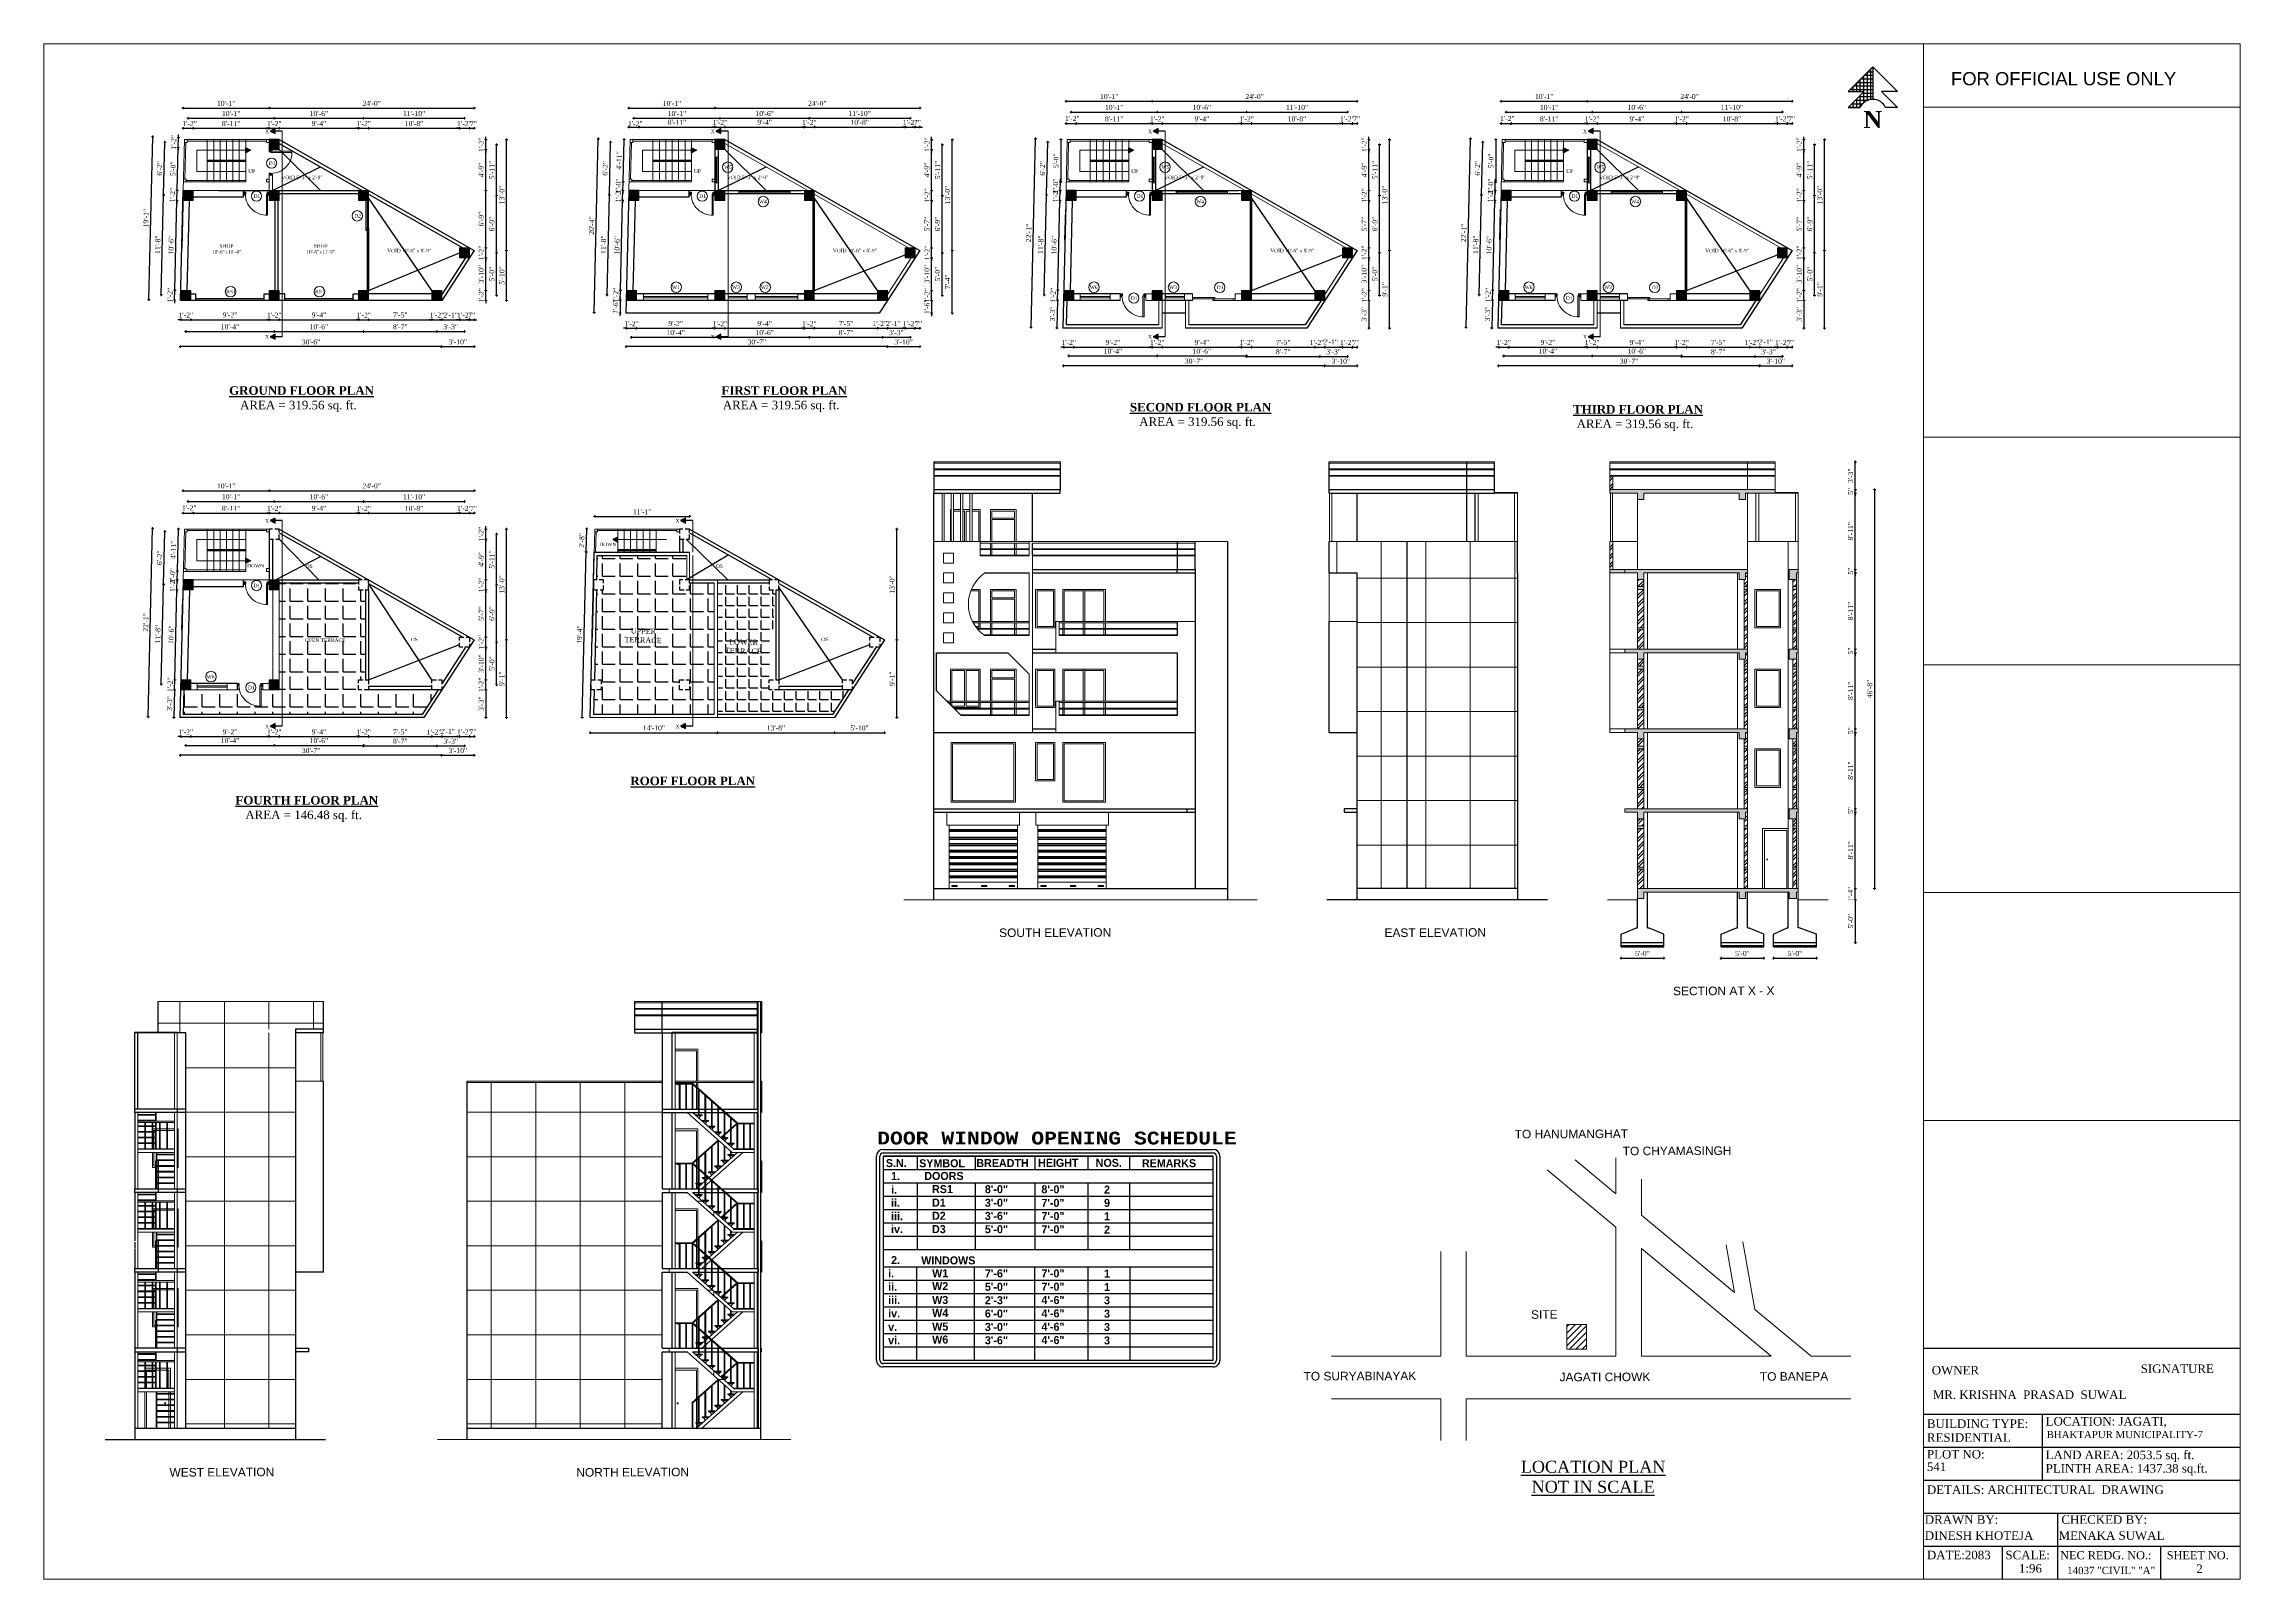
# Model space of a CAD drawing. Header units: inches. Extents: x 151827 to 346502, y -56182 to -23217.
# Drawn here: x 155381 to 158466, y -33102 to -30947 of the extents above; entities that cross this region are included whole.
import ezdxf

# ---------------------------------------------------------------- set-up
doc = ezdxf.new("R2010")
doc.units = ezdxf.units.IN
doc.header["$LTSCALE"] = 5
doc.header["$MEASUREMENT"] = 0
doc.linetypes.add('HIDDEN', pattern=[0.375, 0.25, -0.125])
for name, color, linetype, lineweight in [('1', 7, 'Continuous', 25), ('A-WALL', 7, 'Continuous', 9), ('boundary', 7, 'Continuous', 25), ('Dimension', 7, 'Continuous', 18), ('dimention', 5, 'Continuous', 9), ('DOOR', 62, 'Continuous', 0), ('Dw', 2, 'Continuous', 18), ('ele1', 21, 'Continuous', 20), ('Railing', 43, 'Continuous', 18), ('Staircase', 6, 'Continuous', 13), ('win', 5, 'Continuous', 18)]:
    doc.layers.add(name, color=color, linetype=linetype, lineweight=lineweight)
for name, color, linetype in [('BOLTS', 51, 'Continuous'), ('column', 4, 'Continuous'), ('TEXT', 6, 'Continuous'), ('WALL', 7, 'Continuous')]:
    doc.layers.add(name, color=color, linetype=linetype)
doc.layers.add('dim line', color=7, linetype='Continuous', lineweight=15, true_color=0xfab2b2)
doc.styles.add('ARIAL', font='cityb___.ttf')
doc.styles.add('COURIER', font='courbd.ttf')
doc.styles.add('DIMTEXT', font='arial.ttf', dxfattribs={"height": 8})
doc.styles.add('ordinary', font='times.ttf')
doc.styles.get("Standard").update_dxf_attribs({"font": 'arial.ttf'})
doc.dimstyles.new('Copy of 96', dxfattribs={"dimtxt": 7, "dimasz": 4, "dimexe": 0.5, "dimexo": 0.5, "dimgap": 3, "dimtad": 1, "dimdec": 1, "dimzin": 11, "dimdsep": 46, "dimlunit": 4, "dimtxsty": 'ordinary', "dimblk": 'OBLIQUE', "dimcen": 0.09, "dimse1": 1, "dimse2": 1, "dimclrt": 6, "dimazin": 0, "dimtfac": 1, "dimtdec": 1, "dimtix": 1, "dimtmove": 2, "dimatfit": 3, "dimldrblk": 'leader', "dimfxl": 0.5, "dimfxlon": 1, "dimtolj": 1, "dimtzin": 0, "dimarcsym": 0})
pattern_1 = [(90, (-19053.13, -4697.1), (-62.5, 0), []), (180, (-19053.13, -4697.1), (-4e-15, -62.5), [])]
pattern_2 = [(50, (-15480.5085, -3939.493), (7.17260183, -0.62752135), [0.75, -8.25]), (355, (-15480.5085, -3939.493), (-1.38751334, 7.52192134), [0.6, -6.6]), (100.4514445, (-15479.911, -3939.5456), (5.78508847, 6.8943999), [0.63740192, -7.01142112]), (46.1842, (-15480.5085, -3937.493), (10.6724133, -1.6551928), [1.125, -12.375]), (96.6356355, (-15479.619, -3937.631), (9.34661946, 9.741186), [0.9561034, -10.5171376]), (351.184164, (-15480.509, -3937.493), (9.34661945, 9.741186), [0.9, -9.9]), (21, (-15479.5085, -3937.993), (5.96907052, -4.0261889), [0.75, -8.25]), (326, (-15479.5085, -3937.993), (2.43315332, 7.25150045), [0.6, -6.6]), (71.4514447, (-15479.011, -3938.329), (8.40222377, 3.22531153), [0.6374019, -7.01142112]), (37.5, (-15480.5085, -3939.4933), (0.121598553, 3.32893854), [0, -6.52, 0, -6.7, 0, -6.625]), (7.5, (-15480.5085, -3939.4933), (2.630695374, 3.94411712), [0, -3.82, 0, -6.37, 0, -2.525]), (327.5, (-15482.7385, -3939.4933), (5.33822436, -0.225548717), [0, -2.5, 0, -7.8, 0, -10.35]), (317.5, (-15483.7385, -3939.4933), (5.83186169, 1.00104982), [0, -3.25, 0, -5.18, 0, -7.35])]
pattern_3 = [(45, (-15480.5085, -3939.493), (-6.098796, 6.098796), []), (45, (-15476.443, -3939.493), (-6.098796, 6.098796), [])]
pattern_4 = [(45, (0, -4697.098), (-6.098796, 6.098796), []), (45, (4.066, -4697.098), (-6.098796, 6.098796), [])]

# ---------------------------------------------------------------- blocks, each defined once
blk = doc.blocks.new('SDEGH')
at = {"layer": 'TEXT'}
h = blk.add_hatch(dxfattribs=at)
h.set_pattern_fill('NET', color=256, scale=40, style=0)
h.set_pattern_definition([(0, (43922.391, -13181.093), (0, 5), []), (90, (43922.391, -13181.093), (-5, 3e-16), [])])
h.paths.add_polyline_path([(52300.8, -9226.1), (52266.3, -9260.6), (52288.8, -9260.6), (52266.3, -9283.1), (52282.8, -9283.1, -0.284572), (52300.8, -9272)])
blk.add_line((52300.8, -9226.1), (52300.8, -9272), dxfattribs=at)
at = {"layer": 'WALL'}
for p, q in [((52266.3, -9260.6), (52300.8, -9226.1)), ((52335.4, -9260.6), (52300.8, -9226.1)), ((52266.3, -9260.6), (52288.8, -9260.6)), ((52266.3, -9283.1), (52288.8, -9260.6)), ((52266.3, -9283.1), (52282.8, -9283.1)), ((52335.4, -9260.6), (52312.9, -9260.6)), ((52335.4, -9283.1), (52312.9, -9260.6)), ((52335.4, -9283.1), (52318.8, -9283.1))]:
    blk.add_line(p, q, dxfattribs=at)
blk.add_arc((52300.8, -9292), 20.1, 26.4605, 153.5395, dxfattribs=at)
at = {"layer": 'Defpoints', "insert": (52287.7, -9288.2), "char_height": 24, "width": 23.16, "attachment_point": 1}
blk.add_mtext('{\\fTimes New Roman|b1|i0|c0|p18;N}', dxfattribs=at)
blk = doc.blocks.new('A$C3A4C2E96')
at = {"layer": 'BOLTS', "color": 251}
blk.add_line((-0.02, 0), (0.02, 0), dxfattribs=at)
at = {"layer": 'BOLTS', "color": 252}
blk.add_lwpolyline([(-0.02, 0), (-0.02, 0), (-0.02, 0.01, -0.414214), (-0.01, 0.02), (0.01, 0.02, -0.414214), (0.02, 0.01), (0.02, 0), (0.02, 0)], format="xyb", close=True, dxfattribs=at)
blk.add_lwpolyline([(-0.02, 0), (0.02, 0), (0.02, 0), (-0.02, 0)], close=True, dxfattribs=at)
at = {"layer": 'BOLTS', "color": 251}
blk.add_lwpolyline([(0.01, 0), (0.01, 0.01, 0.414214), (0, 0.02), (0, 0.02, 0.414214), (-0.01, 0.01), (-0.01, 0)], format="xyb", dxfattribs=at)
for centre, start, end in [((-0.01, 0.01), 0, 90), ((0.01, 0.01), 90, 180)]:
    blk.add_arc(centre, 0.0038, start, end, dxfattribs=at)
blk = doc.blocks.new('A$C27B36B59')
at = {"layer": 'DOOR'}
for p, q in [((0, 4), (0, 0)), ((2.5, 4), (0, 4)), ((0, 0), (3, 0)), ((2.5, 2.5), (2.5, 4)), ((3, 2.5), (2.5, 2.5)), ((3, 0), (3, 2.5))]:
    blk.add_line(p, q, dxfattribs=at)
for centre, radius, start, end in [((-1.4, -0.5), 4.75, 22.1411, 72.838), ((1.3, 2.1), 1.64, 45.138, 144.8948), ((2.2, 0.3), 2.49, 83.3149, 152.658), ((0.1, 0.4), 2.05, 349.4875, 93.6805), ((2, -0.5), 2.01, 58.7447, 166.495), ((-0.1, 0.3), 1.13, 343.542, 86.947), ((2.1, -0.4), 1.17, 38.2816, 160.1519)]:
    blk.add_arc(centre, radius, start, end, dxfattribs=at)
blk = doc.blocks.new('D2')
at = {"layer": 'DOOR'}
for p, q in [((74474, 24047.6), (74474, 24018.1)), ((74474, 24047.6), (74475.5, 24047.6)), ((74475.5, 24047.6), (74475.5, 24018.1))]:
    blk.add_line(p, q, dxfattribs=at)
blk.add_arc((74474, 24047.6), 29.5, 180, 272.9146, dxfattribs=at)
at = {"layer": 'DOOR', "xscale": -1, "rotation": 180}
blk.add_blockref('A$C27B36B59', (74442, 24050.1), dxfattribs=at)
at = {"layer": 'DOOR', "rotation": 180}
blk.add_blockref('A$C27B36B59', (74478, 24050.1), dxfattribs=at)
blk = doc.blocks.new('oblique')
at = {"color": 0, "lineweight": -2}
blk.add_line((0.25, 0.25), (-0.25, -0.25), dxfattribs=at)
at = {"layer": 'dim line', "lineweight": 9}
for p, q in [((-0.4375, 0), (0.4375, 0)), ((0, 0.4375), (0, -0.4375))]:
    blk.add_line(p, q, dxfattribs=at)
blk = doc.blocks.new('*D1616')
at = {"layer": 'A-WALL', "color": 0, "lineweight": -2, "ltscale": 50, "transparency": 16777216}
for p, q in [((155573.2, -31334.3), (155569.2, -31334.3)), ((155573.2, -31334.3), (155587.2, -31334.3)), ((155587.2, -31334.3), (155591.2, -31334.3))]:
    blk.add_line(p, q, dxfattribs=at)
at = {"layer": 'Defpoints', "color": 0, "ltscale": 50, "transparency": 16777216}
for p in [(155573.2, -31307.2), (155587.2, -31307.2), (155587.2, -31334.3)]:
    blk.add_point(p, dxfattribs=at)
at = {"layer": 'A-WALL', "color": 0, "lineweight": -2, "ltscale": 50, "transparency": 16777216, "xscale": 4, "yscale": 4, "zscale": 4}
blk.add_blockref('oblique', (155573.2, -31334.3), dxfattribs=at)
at = {"layer": 'A-WALL', "color": 0, "lineweight": -2, "ltscale": 50, "transparency": 16777216, "xscale": 4, "yscale": 4, "zscale": 4, "rotation": 180}
blk.add_blockref('oblique', (155587.2, -31334.3), dxfattribs=at)
at = {"layer": 'A-WALL', "color": 6, "ltscale": 50, "transparency": 16777216, "insert": (155580.2, -31327.8), "char_height": 7, "attachment_point": 5, "style": 'ordinary'}
blk.add_mtext('\\A1;1\'-2"', dxfattribs=at)
blk = doc.blocks.new('_OBLIQUE')
at = {"color": 0, "linetype": 'ByBlock'}
blk.add_line((-0.5, -0.5), (0.5, 0.5), dxfattribs=at)
blk = doc.blocks.new('leader')
at = {"layer": 'Dimension'}
for p, q in [((-4.42, 0), (4.42, 0)), ((0, -4.33), (0, 4.33))]:
    blk.add_line(p, q, dxfattribs=at)
blk = doc.blocks.new('*D1617')
at = {"layer": 'A-WALL', "color": 0, "lineweight": -2, "ltscale": 5, "transparency": 16777216}
blk.add_line((155587.2, -31334.3), (155697.4, -31334.3), dxfattribs=at)
at = {"layer": 'Defpoints', "color": 0, "ltscale": 5, "transparency": 16777216}
for p in [(155587.2, -31307.2), (155697.4, -31307.2), (155697.4, -31334.3)]:
    blk.add_point(p, dxfattribs=at)
at = {"layer": 'A-WALL', "color": 0, "lineweight": -2, "ltscale": 5, "transparency": 16777216, "xscale": 4, "yscale": 4, "zscale": 4, "rotation": 180}
blk.add_blockref('oblique', (155587.2, -31334.3), dxfattribs=at)
at = {"layer": 'A-WALL', "color": 0, "lineweight": -2, "ltscale": 5, "transparency": 16777216, "xscale": 4, "yscale": 4, "zscale": 4}
blk.add_blockref('oblique', (155697.4, -31334.3), dxfattribs=at)
at = {"layer": 'A-WALL', "color": 6, "ltscale": 5, "transparency": 16777216, "insert": (155642.3, -31327.7), "char_height": 7, "attachment_point": 5, "style": 'ordinary'}
blk.add_mtext('\\A1;9\'-2"', dxfattribs=at)
blk = doc.blocks.new('*D1618')
at = {"layer": 'A-WALL', "color": 0, "lineweight": -2, "ltscale": 5, "transparency": 16777216}
for p, q in [((155697.4, -31334.3), (155693.4, -31334.3)), ((155697.4, -31334.3), (155711.4, -31334.3)), ((155711.4, -31334.3), (155715.4, -31334.3))]:
    blk.add_line(p, q, dxfattribs=at)
at = {"layer": 'Defpoints', "color": 0, "ltscale": 5, "transparency": 16777216}
for p in [(155697.4, -31307.2), (155711.4, -31307.2), (155711.4, -31334.3)]:
    blk.add_point(p, dxfattribs=at)
at = {"layer": 'A-WALL', "color": 0, "lineweight": -2, "ltscale": 5, "transparency": 16777216, "xscale": 4, "yscale": 4, "zscale": 4}
blk.add_blockref('oblique', (155697.4, -31334.3), dxfattribs=at)
at = {"layer": 'A-WALL', "color": 0, "lineweight": -2, "ltscale": 5, "transparency": 16777216, "xscale": 4, "yscale": 4, "zscale": 4, "rotation": 180}
blk.add_blockref('oblique', (155711.4, -31334.3), dxfattribs=at)
at = {"layer": 'A-WALL', "color": 6, "ltscale": 5, "transparency": 16777216, "insert": (155704.4, -31327.8), "char_height": 7, "attachment_point": 5, "style": 'ordinary'}
blk.add_mtext('\\A1;1\'-2"', dxfattribs=at)
blk = doc.blocks.new('*D1619')
at = {"layer": 'A-WALL', "color": 0, "lineweight": -2, "ltscale": 5, "transparency": 16777216}
blk.add_line((155711.4, -31334.3), (155823, -31334.3), dxfattribs=at)
at = {"layer": 'Defpoints', "color": 0, "ltscale": 5, "transparency": 16777216}
for p in [(155711.4, -31307.2), (155823, -31307.2), (155823, -31334.3)]:
    blk.add_point(p, dxfattribs=at)
at = {"layer": 'A-WALL', "color": 0, "lineweight": -2, "ltscale": 5, "transparency": 16777216, "xscale": 4, "yscale": 4, "zscale": 4, "rotation": 180}
blk.add_blockref('oblique', (155711.4, -31334.3), dxfattribs=at)
at = {"layer": 'A-WALL', "color": 0, "lineweight": -2, "ltscale": 5, "transparency": 16777216, "xscale": 4, "yscale": 4, "zscale": 4}
blk.add_blockref('oblique', (155823, -31334.3), dxfattribs=at)
at = {"layer": 'A-WALL', "color": 6, "ltscale": 5, "transparency": 16777216, "insert": (155767.2, -31327.7), "char_height": 7, "attachment_point": 5, "style": 'ordinary'}
blk.add_mtext('\\A1;9\'-4"', dxfattribs=at)
blk = doc.blocks.new('*D1620')
at = {"layer": 'A-WALL', "color": 0, "lineweight": -2, "ltscale": 5, "transparency": 16777216}
for p, q in [((155823, -31334.3), (155819, -31334.3)), ((155823, -31334.3), (155837, -31334.3)), ((155837, -31334.3), (155841, -31334.3))]:
    blk.add_line(p, q, dxfattribs=at)
at = {"layer": 'Defpoints', "color": 0, "ltscale": 5, "transparency": 16777216}
for p in [(155823, -31307.2), (155837, -31307.2), (155837, -31334.3)]:
    blk.add_point(p, dxfattribs=at)
at = {"layer": 'A-WALL', "color": 0, "lineweight": -2, "ltscale": 5, "transparency": 16777216, "xscale": 4, "yscale": 4, "zscale": 4}
blk.add_blockref('oblique', (155823, -31334.3), dxfattribs=at)
at = {"layer": 'A-WALL', "color": 0, "lineweight": -2, "ltscale": 5, "transparency": 16777216, "xscale": 4, "yscale": 4, "zscale": 4, "rotation": 180}
blk.add_blockref('oblique', (155837, -31334.3), dxfattribs=at)
at = {"layer": 'A-WALL', "color": 6, "ltscale": 5, "transparency": 16777216, "insert": (155830, -31327.8), "char_height": 7, "attachment_point": 5, "style": 'ordinary'}
blk.add_mtext('\\A1;1\'-2"', dxfattribs=at)
blk = doc.blocks.new('*D1621')
at = {"layer": 'A-WALL', "color": 0, "lineweight": -2, "ltscale": 5, "transparency": 16777216}
blk.add_line((155837, -31334.3), (155926, -31334.3), dxfattribs=at)
at = {"layer": 'Defpoints', "color": 0, "ltscale": 5, "transparency": 16777216}
for p in [(155837, -31307.2), (155926, -31307.2), (155926, -31334.3)]:
    blk.add_point(p, dxfattribs=at)
at = {"layer": 'A-WALL', "color": 0, "lineweight": -2, "ltscale": 5, "transparency": 16777216, "xscale": 4, "yscale": 4, "zscale": 4, "rotation": 180}
blk.add_blockref('oblique', (155837, -31334.3), dxfattribs=at)
at = {"layer": 'A-WALL', "color": 0, "lineweight": -2, "ltscale": 5, "transparency": 16777216, "xscale": 4, "yscale": 4, "zscale": 4}
blk.add_blockref('oblique', (155926, -31334.3), dxfattribs=at)
at = {"layer": 'A-WALL', "color": 6, "ltscale": 5, "transparency": 16777216, "insert": (155881.5, -31327.7), "char_height": 7, "attachment_point": 5, "style": 'ordinary'}
blk.add_mtext('\\A1;7\'-5"', dxfattribs=at)
blk = doc.blocks.new('*D1622')
at = {"layer": 'A-WALL', "color": 0, "lineweight": -2, "ltscale": 5, "transparency": 16777216}
for p, q in [((155964.6, -31334.3), (155960.6, -31334.3)), ((155964.6, -31334.3), (155978.6, -31334.3)), ((155978.6, -31334.3), (155982.6, -31334.3))]:
    blk.add_line(p, q, dxfattribs=at)
at = {"layer": 'Defpoints', "color": 0, "ltscale": 5, "transparency": 16777216}
for p in [(155964.6, -31247.4), (155978.6, -31247.4), (155978.6, -31334.3)]:
    blk.add_point(p, dxfattribs=at)
at = {"layer": 'A-WALL', "color": 0, "lineweight": -2, "ltscale": 5, "transparency": 16777216, "xscale": 4, "yscale": 4, "zscale": 4}
blk.add_blockref('oblique', (155964.6, -31334.3), dxfattribs=at)
at = {"layer": 'A-WALL', "color": 0, "lineweight": -2, "ltscale": 5, "transparency": 16777216, "xscale": 4, "yscale": 4, "zscale": 4, "rotation": 180}
blk.add_blockref('oblique', (155978.6, -31334.3), dxfattribs=at)
at = {"layer": 'A-WALL', "color": 6, "ltscale": 5, "transparency": 16777216, "insert": (155971.6, -31327.8), "char_height": 7, "attachment_point": 5, "style": 'ordinary'}
blk.add_mtext('\\A1;1\'-2"', dxfattribs=at)
blk = doc.blocks.new('*D1623')
at = {"layer": 'A-WALL', "color": 0, "lineweight": -2, "ltscale": 5, "transparency": 16777216}
blk.add_line((155580.2, -31350.8), (155704.4, -31350.8), dxfattribs=at)
at = {"layer": 'Defpoints', "color": 0, "ltscale": 5, "transparency": 16777216}
for p in [(155580.2, -31300.2), (155704.4, -31300.2), (155704.4, -31350.8)]:
    blk.add_point(p, dxfattribs=at)
at = {"layer": 'A-WALL', "color": 0, "lineweight": -2, "ltscale": 5, "transparency": 16777216, "xscale": 4, "yscale": 4, "zscale": 4, "rotation": 180}
blk.add_blockref('oblique', (155580.2, -31350.8), dxfattribs=at)
at = {"layer": 'A-WALL', "color": 0, "lineweight": -2, "ltscale": 5, "transparency": 16777216, "xscale": 4, "yscale": 4, "zscale": 4}
blk.add_blockref('oblique', (155704.4, -31350.8), dxfattribs=at)
at = {"layer": 'A-WALL', "color": 6, "ltscale": 5, "transparency": 16777216, "insert": (155642.3, -31344.3), "char_height": 7, "attachment_point": 5, "style": 'ordinary'}
blk.add_mtext('\\A1;10\'-4"', dxfattribs=at)
blk = doc.blocks.new('*D1624')
at = {"layer": 'A-WALL', "color": 0, "lineweight": -2, "ltscale": 5, "transparency": 16777216}
blk.add_line((155830, -31350.8), (155933, -31350.8), dxfattribs=at)
at = {"layer": 'Defpoints', "color": 0, "ltscale": 5, "transparency": 16777216}
for p in [(155830, -31300.2), (155933, -31300.2), (155933, -31350.8)]:
    blk.add_point(p, dxfattribs=at)
at = {"layer": 'A-WALL', "color": 0, "lineweight": -2, "ltscale": 5, "transparency": 16777216, "xscale": 4, "yscale": 4, "zscale": 4, "rotation": 180}
blk.add_blockref('oblique', (155830, -31350.8), dxfattribs=at)
at = {"layer": 'A-WALL', "color": 0, "lineweight": -2, "ltscale": 5, "transparency": 16777216, "xscale": 4, "yscale": 4, "zscale": 4}
blk.add_blockref('oblique', (155933, -31350.8), dxfattribs=at)
at = {"layer": 'A-WALL', "color": 6, "ltscale": 5, "transparency": 16777216, "insert": (155881.5, -31344.3), "char_height": 7, "attachment_point": 5, "style": 'ordinary'}
blk.add_mtext('\\A1;8\'-7"', dxfattribs=at)
blk = doc.blocks.new('*D1601')
at = {"layer": 'A-WALL', "color": 0, "lineweight": -2, "ltscale": 5, "transparency": 16777216}
blk.add_line((155704.4, -31350.8), (155830, -31350.8), dxfattribs=at)
at = {"layer": 'Defpoints', "color": 0, "ltscale": 5, "transparency": 16777216}
for p in [(155704.4, -31300.2), (155830, -31300.2), (155830, -31350.8)]:
    blk.add_point(p, dxfattribs=at)
at = {"layer": 'A-WALL', "color": 0, "lineweight": -2, "ltscale": 5, "transparency": 16777216, "xscale": 4, "yscale": 4, "zscale": 4, "rotation": 180}
blk.add_blockref('oblique', (155704.4, -31350.8), dxfattribs=at)
at = {"layer": 'A-WALL', "color": 0, "lineweight": -2, "ltscale": 5, "transparency": 16777216, "xscale": 4, "yscale": 4, "zscale": 4}
blk.add_blockref('oblique', (155830, -31350.8), dxfattribs=at)
at = {"layer": 'A-WALL', "color": 6, "ltscale": 5, "transparency": 16777216, "insert": (155767.2, -31344.3), "char_height": 7, "attachment_point": 5, "style": 'ordinary'}
blk.add_mtext('\\A1;10\'-6"', dxfattribs=at)
blk = doc.blocks.new('*D1625')
at = {"layer": 'A-WALL', "color": 0, "lineweight": -2, "ltscale": 5, "transparency": 16777216}
blk.add_line((155933, -31350.8), (155971.6, -31350.8), dxfattribs=at)
at = {"layer": 'Defpoints', "color": 0, "ltscale": 5, "transparency": 16777216}
for p in [(155971.6, -31240.4), (155933, -31300.2), (155971.6, -31350.8)]:
    blk.add_point(p, dxfattribs=at)
at = {"layer": 'A-WALL', "color": 0, "lineweight": -2, "ltscale": 5, "transparency": 16777216, "xscale": 4, "yscale": 4, "zscale": 4, "rotation": 180}
blk.add_blockref('oblique', (155933, -31350.8), dxfattribs=at)
at = {"layer": 'A-WALL', "color": 0, "lineweight": -2, "ltscale": 5, "transparency": 16777216, "xscale": 4, "yscale": 4, "zscale": 4}
blk.add_blockref('oblique', (155971.6, -31350.8), dxfattribs=at)
at = {"layer": 'A-WALL', "color": 6, "ltscale": 5, "transparency": 16777216, "insert": (155952.3, -31344.3), "char_height": 7, "attachment_point": 5, "style": 'ordinary'}
blk.add_mtext('\\A1;3\'-3"', dxfattribs=at)
blk = doc.blocks.new('*D1626')
at = {"layer": 'A-WALL', "color": 0, "lineweight": -2, "ltscale": 5, "transparency": 16777216}
blk.add_line((155939.3, -31372.1), (155572.8, -31372.1), dxfattribs=at)
at = {"layer": 'Defpoints', "color": 0, "ltscale": 5, "transparency": 16777216}
for p in [(155572.8, -31307.2), (155939.3, -31307.2), (155572.8, -31372.1)]:
    blk.add_point(p, dxfattribs=at)
at = {"layer": 'A-WALL', "color": 0, "lineweight": -2, "ltscale": 5, "transparency": 16777216, "xscale": 4, "yscale": 4, "zscale": 4, "rotation": 180}
blk.add_blockref('oblique', (155572.8, -31372.1), dxfattribs=at)
at = {"layer": 'A-WALL', "color": 0, "lineweight": -2, "ltscale": 5, "transparency": 16777216, "xscale": 4, "yscale": 4, "zscale": 4}
blk.add_blockref('oblique', (155939.3, -31372.1), dxfattribs=at)
at = {"layer": 'A-WALL', "color": 6, "ltscale": 5, "transparency": 16777216, "insert": (155756.1, -31365.6), "char_height": 7, "attachment_point": 5, "style": 'ordinary'}
blk.add_mtext('\\A1;30\'-6"', dxfattribs=at)
blk = doc.blocks.new('*D1627')
at = {"layer": 'A-WALL', "color": 0, "lineweight": -2, "ltscale": 5, "transparency": 16777216}
blk.add_line((155939.3, -31372.1), (155985.2, -31372.1), dxfattribs=at)
at = {"layer": 'Defpoints', "color": 0, "ltscale": 5, "transparency": 16777216}
for p in [(155985.2, -31237.2), (155939.3, -31307.2), (155985.2, -31372.1)]:
    blk.add_point(p, dxfattribs=at)
at = {"layer": 'A-WALL', "color": 0, "lineweight": -2, "ltscale": 5, "transparency": 16777216, "xscale": 4, "yscale": 4, "zscale": 4, "rotation": 180}
blk.add_blockref('oblique', (155939.3, -31372.1), dxfattribs=at)
at = {"layer": 'A-WALL', "color": 0, "lineweight": -2, "ltscale": 5, "transparency": 16777216, "xscale": 4, "yscale": 4, "zscale": 4}
blk.add_blockref('oblique', (155985.2, -31372.1), dxfattribs=at)
at = {"layer": 'A-WALL', "color": 6, "ltscale": 5, "transparency": 16777216, "insert": (155962.3, -31365.6), "char_height": 7, "attachment_point": 5, "style": 'ordinary'}
blk.add_mtext('\\A1;3\'-10"', dxfattribs=at)
blk = doc.blocks.new('*D1628')
at = {"layer": 'A-WALL', "color": 0, "lineweight": -2, "ltscale": 5, "transparency": 16777216}
for p, q in [((156001.8, -31293.2), (156001.8, -31289.2)), ((156001.8, -31307.2), (156001.8, -31293.2)), ((156001.8, -31307.2), (156001.8, -31311.2))]:
    blk.add_line(p, q, dxfattribs=at)
at = {"layer": 'Defpoints', "color": 0, "ltscale": 5, "transparency": 16777216}
for p in [(155940, -31293.2), (155940, -31307.2), (156001.8, -31293.2)]:
    blk.add_point(p, dxfattribs=at)
at = {"layer": 'A-WALL', "color": 0, "lineweight": -2, "ltscale": 5, "transparency": 16777216, "xscale": 4, "yscale": 4, "zscale": 4}
for p, rotation in [((156001.8, -31293.2), 270), ((156001.8, -31307.2), 90)]:
    blk.add_blockref('oblique', p, dxfattribs=dict(at, rotation=rotation))
at = {"layer": 'A-WALL', "color": 6, "ltscale": 5, "transparency": 16777216, "insert": (155995.3, -31300.2), "char_height": 7, "attachment_point": 5, "rotation": 90, "style": 'ordinary'}
blk.add_mtext('\\A1;1\'-2"', dxfattribs=at)
blk = doc.blocks.new('*D1629')
at = {"layer": 'A-WALL', "color": 0, "lineweight": -2, "ltscale": 5, "transparency": 16777216}
blk.add_line((156001.8, -31293.2), (156001.8, -31247.6), dxfattribs=at)
at = {"layer": 'Defpoints', "color": 0, "ltscale": 5, "transparency": 16777216}
for p in [(155978.4, -31247.6), (156001.8, -31247.6), (155940, -31293.2)]:
    blk.add_point(p, dxfattribs=at)
at = {"layer": 'A-WALL', "color": 0, "lineweight": -2, "ltscale": 5, "transparency": 16777216, "xscale": 4, "yscale": 4, "zscale": 4}
for p, rotation in [((156001.8, -31247.6), 90), ((156001.8, -31293.2), 270)]:
    blk.add_blockref('oblique', p, dxfattribs=dict(at, rotation=rotation))
at = {"layer": 'A-WALL', "color": 6, "ltscale": 5, "transparency": 16777216, "insert": (155995.3, -31270.4), "char_height": 7, "attachment_point": 5, "rotation": 90, "style": 'ordinary'}
blk.add_mtext('\\A1;3\'-10"', dxfattribs=at)
blk = doc.blocks.new('*D1630')
at = {"layer": 'A-WALL', "color": 0, "lineweight": -2, "ltscale": 5, "transparency": 16777216}
for p, q in [((156001.8, -31233.4), (156001.8, -31229.4)), ((156001.8, -31247.6), (156001.8, -31233.4)), ((156001.8, -31247.6), (156001.8, -31251.6))]:
    blk.add_line(p, q, dxfattribs=at)
at = {"layer": 'Defpoints', "color": 0, "ltscale": 5, "transparency": 16777216}
for p in [(155978.4, -31247.6), (155978.6, -31233.4), (156001.8, -31233.4)]:
    blk.add_point(p, dxfattribs=at)
at = {"layer": 'A-WALL', "color": 0, "lineweight": -2, "ltscale": 5, "transparency": 16777216, "xscale": 4, "yscale": 4, "zscale": 4}
for p, rotation in [((156001.8, -31233.4), 270), ((156001.8, -31247.6), 90)]:
    blk.add_blockref('oblique', p, dxfattribs=dict(at, rotation=rotation))
at = {"layer": 'A-WALL', "color": 6, "ltscale": 5, "transparency": 16777216, "insert": (155995.3, -31240.5), "char_height": 7, "attachment_point": 5, "rotation": 90, "style": 'ordinary'}
blk.add_mtext('\\A1;1\'-2"', dxfattribs=at)
blk = doc.blocks.new('*D1631')
at = {"layer": 'A-WALL', "color": 0, "lineweight": -2, "ltscale": 5, "transparency": 16777216}
blk.add_line((156001.8, -31233.4), (156001.8, -31152.9), dxfattribs=at)
at = {"layer": 'Defpoints', "color": 0, "ltscale": 5, "transparency": 16777216}
for p in [(155837, -31152.9), (156001.8, -31152.9), (155964.6, -31233.4)]:
    blk.add_point(p, dxfattribs=at)
at = {"layer": 'A-WALL', "color": 0, "lineweight": -2, "ltscale": 5, "transparency": 16777216, "xscale": 4, "yscale": 4, "zscale": 4}
for p, rotation in [((156001.8, -31152.9), 90), ((156001.8, -31233.4), 270)]:
    blk.add_blockref('oblique', p, dxfattribs=dict(at, rotation=rotation))
at = {"layer": 'A-WALL', "color": 6, "ltscale": 5, "transparency": 16777216, "insert": (155995.3, -31193.1), "char_height": 7, "attachment_point": 5, "rotation": 90, "style": 'ordinary'}
blk.add_mtext('\\A1;6\'-9"', dxfattribs=at)
blk = doc.blocks.new('*D1632')
at = {"layer": 'A-WALL', "color": 0, "lineweight": -2, "ltscale": 5, "transparency": 16777216}
blk.add_line((156001.8, -31152.9), (156001.8, -31095.5), dxfattribs=at)
at = {"layer": 'Defpoints', "color": 0, "ltscale": 5, "transparency": 16777216}
for p in [(155711.4, -31095.5), (156001.8, -31095.5), (155837, -31152.9)]:
    blk.add_point(p, dxfattribs=at)
at = {"layer": 'A-WALL', "color": 0, "lineweight": -2, "ltscale": 5, "transparency": 16777216, "xscale": 4, "yscale": 4, "zscale": 4}
for p, rotation in [((156001.8, -31095.5), 90), ((156001.8, -31152.9), 270)]:
    blk.add_blockref('oblique', p, dxfattribs=dict(at, rotation=rotation))
at = {"layer": 'A-WALL', "color": 6, "ltscale": 5, "transparency": 16777216, "insert": (155995.3, -31124.2), "char_height": 7, "attachment_point": 5, "rotation": 90, "style": 'ordinary'}
blk.add_mtext('\\A1;4\'-9"', dxfattribs=at)
blk = doc.blocks.new('*D1633')
at = {"layer": 'A-WALL', "color": 0, "lineweight": -2, "ltscale": 5, "transparency": 16777216}
for p, q in [((156001.8, -31081.5), (156001.8, -31077.5)), ((156001.8, -31095.5), (156001.8, -31081.5)), ((156001.8, -31095.5), (156001.8, -31099.5))]:
    blk.add_line(p, q, dxfattribs=at)
at = {"layer": 'Defpoints', "color": 0, "ltscale": 5, "transparency": 16777216}
for p in [(155711.4, -31081.5), (155711.4, -31095.5), (156001.8, -31081.5)]:
    blk.add_point(p, dxfattribs=at)
at = {"layer": 'A-WALL', "color": 0, "lineweight": -2, "ltscale": 5, "transparency": 16777216, "xscale": 4, "yscale": 4, "zscale": 4}
for p, rotation in [((156001.8, -31081.5), 270), ((156001.8, -31095.5), 90)]:
    blk.add_blockref('oblique', p, dxfattribs=dict(at, rotation=rotation))
at = {"layer": 'A-WALL', "color": 6, "ltscale": 5, "transparency": 16777216, "insert": (155995.3, -31088.5), "char_height": 7, "attachment_point": 5, "rotation": 90, "style": 'ordinary'}
blk.add_mtext('\\A1;1\'-2"', dxfattribs=at)
blk = doc.blocks.new('*D1602')
at = {"layer": 'A-WALL', "color": 0, "lineweight": -2, "ltscale": 5, "transparency": 16777216}
blk.add_line((156016.8, -31300.2), (156016.8, -31240.4), dxfattribs=at)
at = {"layer": 'Defpoints', "color": 0, "ltscale": 5, "transparency": 16777216}
for p in [(155971.6, -31240.4), (156016.8, -31240.4), (155933, -31300.2)]:
    blk.add_point(p, dxfattribs=at)
at = {"layer": 'A-WALL', "color": 0, "lineweight": -2, "ltscale": 5, "transparency": 16777216, "xscale": 4, "yscale": 4, "zscale": 4}
for p, rotation in [((156016.8, -31240.4), 90), ((156016.8, -31300.2), 270)]:
    blk.add_blockref('oblique', p, dxfattribs=dict(at, rotation=rotation))
at = {"layer": 'A-WALL', "color": 6, "ltscale": 5, "transparency": 16777216, "insert": (156010.2, -31270.3), "char_height": 7, "attachment_point": 5, "rotation": 90, "style": 'ordinary'}
blk.add_mtext('\\A1;5\'-0"', dxfattribs=at)
blk = doc.blocks.new('*D1634')
at = {"layer": 'A-WALL', "color": 0, "lineweight": -2, "ltscale": 5, "transparency": 16777216}
blk.add_line((156016.8, -31240.4), (156016.8, -31159.9), dxfattribs=at)
at = {"layer": 'Defpoints', "color": 0, "ltscale": 5, "transparency": 16777216}
for p in [(155830, -31159.9), (156016.8, -31159.9), (155971.6, -31240.4)]:
    blk.add_point(p, dxfattribs=at)
at = {"layer": 'A-WALL', "color": 0, "lineweight": -2, "ltscale": 5, "transparency": 16777216, "xscale": 4, "yscale": 4, "zscale": 4}
for p, rotation in [((156016.8, -31159.9), 90), ((156016.8, -31240.4), 270)]:
    blk.add_blockref('oblique', p, dxfattribs=dict(at, rotation=rotation))
at = {"layer": 'A-WALL', "color": 6, "ltscale": 5, "transparency": 16777216, "insert": (156010.2, -31200.1), "char_height": 7, "attachment_point": 5, "rotation": 90, "style": 'ordinary'}
blk.add_mtext('\\A1;6\'-9"', dxfattribs=at)
blk = doc.blocks.new('*D1635')
at = {"layer": 'A-WALL', "color": 0, "lineweight": -2, "ltscale": 5, "transparency": 16777216}
blk.add_line((156016.8, -31159.9), (156016.8, -31088.5), dxfattribs=at)
at = {"layer": 'Defpoints', "color": 0, "ltscale": 5, "transparency": 16777216}
for p in [(155704.4, -31088.5), (156016.8, -31088.5), (155830, -31159.9)]:
    blk.add_point(p, dxfattribs=at)
at = {"layer": 'A-WALL', "color": 0, "lineweight": -2, "ltscale": 5, "transparency": 16777216, "xscale": 4, "yscale": 4, "zscale": 4}
for p, rotation in [((156016.8, -31088.5), 90), ((156016.8, -31159.9), 270)]:
    blk.add_blockref('oblique', p, dxfattribs=dict(at, rotation=rotation))
at = {"layer": 'A-WALL', "color": 6, "ltscale": 5, "transparency": 16777216, "insert": (156010.2, -31124.2), "char_height": 7, "attachment_point": 5, "rotation": 90, "style": 'ordinary'}
blk.add_mtext('\\A1;5\'-11"', dxfattribs=at)
blk = doc.blocks.new('*D1636')
at = {"layer": 'A-WALL', "color": 0, "lineweight": -2, "ltscale": 50, "transparency": 16777216}
blk.add_line((155576.5, -31065.5), (155590.5, -31065.5), dxfattribs=at)
at = {"layer": 'Defpoints', "color": 0, "ltscale": 50, "transparency": 16777216}
for p in [(155590.5, -31065.5), (155576.5, -31152.9), (155590.5, -31152.9)]:
    blk.add_point(p, dxfattribs=at)
at = {"layer": 'A-WALL', "color": 0, "lineweight": -2, "ltscale": 50, "transparency": 16777216, "xscale": 4, "yscale": 4, "zscale": 4, "rotation": 180}
blk.add_blockref('oblique', (155576.5, -31065.5), dxfattribs=at)
at = {"layer": 'A-WALL', "color": 0, "lineweight": -2, "ltscale": 50, "transparency": 16777216, "xscale": 4, "yscale": 4, "zscale": 4}
blk.add_blockref('oblique', (155590.5, -31065.5), dxfattribs=at)
at = {"layer": 'A-WALL', "color": 6, "ltscale": 50, "transparency": 16777216, "insert": (155585.6, -31059), "char_height": 7, "attachment_point": 5, "style": 'ordinary'}
blk.add_mtext('\\A1;1\'-2"', dxfattribs=at)
blk = doc.blocks.new('*D1637')
at = {"layer": 'A-WALL', "color": 0, "lineweight": -2, "ltscale": 5, "transparency": 16777216}
blk.add_line((155590.5, -31065.5), (155697.4, -31065.5), dxfattribs=at)
at = {"layer": 'Defpoints', "color": 0, "ltscale": 5, "transparency": 16777216}
for p in [(155697.4, -31065.5), (155697.4, -31081.5), (155590.5, -31152.9)]:
    blk.add_point(p, dxfattribs=at)
at = {"layer": 'A-WALL', "color": 0, "lineweight": -2, "ltscale": 5, "transparency": 16777216, "xscale": 4, "yscale": 4, "zscale": 4, "rotation": 180}
blk.add_blockref('oblique', (155590.5, -31065.5), dxfattribs=at)
at = {"layer": 'A-WALL', "color": 0, "lineweight": -2, "ltscale": 5, "transparency": 16777216, "xscale": 4, "yscale": 4, "zscale": 4}
blk.add_blockref('oblique', (155697.4, -31065.5), dxfattribs=at)
at = {"layer": 'A-WALL', "color": 6, "ltscale": 5, "transparency": 16777216, "insert": (155643.9, -31059), "char_height": 7, "attachment_point": 5, "style": 'ordinary'}
blk.add_mtext('\\A1;8\'-11"', dxfattribs=at)
blk = doc.blocks.new('*D1638')
at = {"layer": 'A-WALL', "color": 0, "lineweight": -2, "ltscale": 5, "transparency": 16777216}
for p, q in [((155697.4, -31065.5), (155693.4, -31065.5)), ((155697.4, -31065.5), (155711.4, -31065.5)), ((155711.4, -31065.5), (155715.4, -31065.5))]:
    blk.add_line(p, q, dxfattribs=at)
at = {"layer": 'Defpoints', "color": 0, "ltscale": 5, "transparency": 16777216}
for p in [(155711.4, -31065.5), (155697.4, -31081.5), (155711.4, -31081.5)]:
    blk.add_point(p, dxfattribs=at)
at = {"layer": 'A-WALL', "color": 0, "lineweight": -2, "ltscale": 5, "transparency": 16777216, "xscale": 4, "yscale": 4, "zscale": 4}
blk.add_blockref('oblique', (155697.4, -31065.5), dxfattribs=at)
at = {"layer": 'A-WALL', "color": 0, "lineweight": -2, "ltscale": 5, "transparency": 16777216, "xscale": 4, "yscale": 4, "zscale": 4, "rotation": 180}
blk.add_blockref('oblique', (155711.4, -31065.5), dxfattribs=at)
at = {"layer": 'A-WALL', "color": 6, "ltscale": 5, "transparency": 16777216, "insert": (155704.4, -31059), "char_height": 7, "attachment_point": 5, "style": 'ordinary'}
blk.add_mtext('\\A1;1\'-2"', dxfattribs=at)
blk = doc.blocks.new('*D1639')
at = {"layer": 'A-WALL', "color": 0, "lineweight": -2, "ltscale": 5, "transparency": 16777216}
blk.add_line((155711.4, -31065.5), (155823, -31065.5), dxfattribs=at)
at = {"layer": 'Defpoints', "color": 0, "ltscale": 5, "transparency": 16777216}
for p in [(155823, -31065.5), (155711.4, -31081.5), (155823, -31152.9)]:
    blk.add_point(p, dxfattribs=at)
at = {"layer": 'A-WALL', "color": 0, "lineweight": -2, "ltscale": 5, "transparency": 16777216, "xscale": 4, "yscale": 4, "zscale": 4, "rotation": 180}
blk.add_blockref('oblique', (155711.4, -31065.5), dxfattribs=at)
at = {"layer": 'A-WALL', "color": 0, "lineweight": -2, "ltscale": 5, "transparency": 16777216, "xscale": 4, "yscale": 4, "zscale": 4}
blk.add_blockref('oblique', (155823, -31065.5), dxfattribs=at)
at = {"layer": 'A-WALL', "color": 6, "ltscale": 5, "transparency": 16777216, "insert": (155767.2, -31058.9), "char_height": 7, "attachment_point": 5, "style": 'ordinary'}
blk.add_mtext('\\A1;9\'-4"', dxfattribs=at)
blk = doc.blocks.new('*D1640')
at = {"layer": 'A-WALL', "color": 0, "lineweight": -2, "ltscale": 5, "transparency": 16777216}
for p, q in [((155823, -31065.5), (155819, -31065.5)), ((155823, -31065.5), (155837, -31065.5)), ((155837, -31065.5), (155841, -31065.5))]:
    blk.add_line(p, q, dxfattribs=at)
at = {"layer": 'Defpoints', "color": 0, "ltscale": 5, "transparency": 16777216}
for p in [(155837, -31065.5), (155823, -31152.9), (155837, -31152.9)]:
    blk.add_point(p, dxfattribs=at)
at = {"layer": 'A-WALL', "color": 0, "lineweight": -2, "ltscale": 5, "transparency": 16777216, "xscale": 4, "yscale": 4, "zscale": 4}
blk.add_blockref('oblique', (155823, -31065.5), dxfattribs=at)
at = {"layer": 'A-WALL', "color": 0, "lineweight": -2, "ltscale": 5, "transparency": 16777216, "xscale": 4, "yscale": 4, "zscale": 4, "rotation": 180}
blk.add_blockref('oblique', (155837, -31065.5), dxfattribs=at)
at = {"layer": 'A-WALL', "color": 6, "ltscale": 5, "transparency": 16777216, "insert": (155830, -31059), "char_height": 7, "attachment_point": 5, "style": 'ordinary'}
blk.add_mtext('\\A1;1\'-2"', dxfattribs=at)
blk = doc.blocks.new('*D1641')
at = {"layer": 'A-WALL', "color": 0, "lineweight": -2, "ltscale": 5, "transparency": 16777216}
blk.add_line((155837, -31065.5), (155964.6, -31065.5), dxfattribs=at)
at = {"layer": 'Defpoints', "color": 0, "ltscale": 5, "transparency": 16777216}
for p in [(155964.6, -31065.5), (155837, -31152.9), (155964.6, -31233.4)]:
    blk.add_point(p, dxfattribs=at)
at = {"layer": 'A-WALL', "color": 0, "lineweight": -2, "ltscale": 5, "transparency": 16777216, "xscale": 4, "yscale": 4, "zscale": 4, "rotation": 180}
blk.add_blockref('oblique', (155837, -31065.5), dxfattribs=at)
at = {"layer": 'A-WALL', "color": 0, "lineweight": -2, "ltscale": 5, "transparency": 16777216, "xscale": 4, "yscale": 4, "zscale": 4}
blk.add_blockref('oblique', (155964.6, -31065.5), dxfattribs=at)
at = {"layer": 'A-WALL', "color": 6, "ltscale": 5, "transparency": 16777216, "insert": (155900.8, -31059), "char_height": 7, "attachment_point": 5, "style": 'ordinary'}
blk.add_mtext('\\A1;10\'-8"', dxfattribs=at)
blk = doc.blocks.new('*D1642')
at = {"layer": 'A-WALL', "color": 0, "lineweight": -2, "ltscale": 5, "transparency": 16777216}
for p, q in [((155964.6, -31065.5), (155960.6, -31065.5)), ((155964.6, -31065.5), (155978.6, -31065.5)), ((155978.6, -31065.5), (155982.6, -31065.5))]:
    blk.add_line(p, q, dxfattribs=at)
at = {"layer": 'Defpoints', "color": 0, "ltscale": 5, "transparency": 16777216}
for p in [(155978.6, -31065.5), (155964.6, -31233.4), (155978.6, -31233.4)]:
    blk.add_point(p, dxfattribs=at)
at = {"layer": 'A-WALL', "color": 0, "lineweight": -2, "ltscale": 5, "transparency": 16777216, "xscale": 4, "yscale": 4, "zscale": 4}
blk.add_blockref('oblique', (155964.6, -31065.5), dxfattribs=at)
at = {"layer": 'A-WALL', "color": 0, "lineweight": -2, "ltscale": 5, "transparency": 16777216, "xscale": 4, "yscale": 4, "zscale": 4, "rotation": 180}
blk.add_blockref('oblique', (155978.6, -31065.5), dxfattribs=at)
at = {"layer": 'A-WALL', "color": 6, "ltscale": 5, "transparency": 16777216, "insert": (155971.6, -31059), "char_height": 7, "attachment_point": 5, "style": 'ordinary'}
blk.add_mtext('\\A1;1\'-2"', dxfattribs=at)
blk = doc.blocks.new('*D1603')
at = {"layer": 'A-WALL', "color": 0, "lineweight": -2, "ltscale": 5, "transparency": 16777216}
blk.add_line((155978.6, -31065.5), (155985.2, -31065.5), dxfattribs=at)
at = {"layer": 'Defpoints', "color": 0, "ltscale": 5, "transparency": 16777216}
for p in [(155985.2, -31065.5), (155978.6, -31233.4), (155985.2, -31237.2)]:
    blk.add_point(p, dxfattribs=at)
at = {"layer": 'A-WALL', "color": 0, "lineweight": -2, "ltscale": 5, "transparency": 16777216, "xscale": 4, "yscale": 4, "zscale": 4, "rotation": 180}
blk.add_blockref('oblique', (155978.6, -31065.5), dxfattribs=at)
at = {"layer": 'A-WALL', "color": 0, "lineweight": -2, "ltscale": 5, "transparency": 16777216, "xscale": 4, "yscale": 4, "zscale": 4}
blk.add_blockref('oblique', (155985.2, -31065.5), dxfattribs=at)
at = {"layer": 'A-WALL', "color": 6, "ltscale": 5, "transparency": 16777216, "insert": (155984.2, -31059), "char_height": 7, "attachment_point": 5, "style": 'ordinary'}
blk.add_mtext('\\A1;7"', dxfattribs=at)
blk = doc.blocks.new('*D1643')
at = {"layer": 'A-WALL', "color": 0, "lineweight": -2, "ltscale": 5, "transparency": 16777216}
blk.add_line((155583.5, -31051.5), (155704.4, -31051.5), dxfattribs=at)
at = {"layer": 'Defpoints', "color": 0, "ltscale": 5, "transparency": 16777216}
for p in [(155704.4, -31051.5), (155583.5, -31159.9), (155704.4, -31159.9)]:
    blk.add_point(p, dxfattribs=at)
at = {"layer": 'A-WALL', "color": 0, "lineweight": -2, "ltscale": 5, "transparency": 16777216, "xscale": 4, "yscale": 4, "zscale": 4, "rotation": 180}
blk.add_blockref('oblique', (155583.5, -31051.5), dxfattribs=at)
at = {"layer": 'A-WALL', "color": 0, "lineweight": -2, "ltscale": 5, "transparency": 16777216, "xscale": 4, "yscale": 4, "zscale": 4}
blk.add_blockref('oblique', (155704.4, -31051.5), dxfattribs=at)
at = {"layer": 'A-WALL', "color": 6, "ltscale": 5, "transparency": 16777216, "insert": (155643.9, -31044.9), "char_height": 7, "attachment_point": 5, "style": 'ordinary'}
blk.add_mtext('\\A1;10\'-1"', dxfattribs=at)
blk = doc.blocks.new('*D1644')
at = {"layer": 'A-WALL', "color": 0, "lineweight": -2, "ltscale": 5, "transparency": 16777216}
blk.add_line((155704.4, -31051.5), (155830, -31051.5), dxfattribs=at)
at = {"layer": 'Defpoints', "color": 0, "ltscale": 5, "transparency": 16777216}
for p in [(155830, -31051.5), (155704.4, -31159.9), (155830, -31159.9)]:
    blk.add_point(p, dxfattribs=at)
at = {"layer": 'A-WALL', "color": 0, "lineweight": -2, "ltscale": 5, "transparency": 16777216, "xscale": 4, "yscale": 4, "zscale": 4, "rotation": 180}
blk.add_blockref('oblique', (155704.4, -31051.5), dxfattribs=at)
at = {"layer": 'A-WALL', "color": 0, "lineweight": -2, "ltscale": 5, "transparency": 16777216, "xscale": 4, "yscale": 4, "zscale": 4}
blk.add_blockref('oblique', (155830, -31051.5), dxfattribs=at)
at = {"layer": 'A-WALL', "color": 6, "ltscale": 5, "transparency": 16777216, "insert": (155767.2, -31044.9), "char_height": 7, "attachment_point": 5, "style": 'ordinary'}
blk.add_mtext('\\A1;10\'-6"', dxfattribs=at)
blk = doc.blocks.new('*D1604')
at = {"layer": 'A-WALL', "color": 0, "lineweight": -2, "ltscale": 5, "transparency": 16777216}
blk.add_line((155830, -31051.5), (155971.6, -31051.5), dxfattribs=at)
at = {"layer": 'Defpoints', "color": 0, "ltscale": 5, "transparency": 16777216}
for p in [(155971.6, -31051.5), (155830, -31159.9), (155971.6, -31240.4)]:
    blk.add_point(p, dxfattribs=at)
at = {"layer": 'A-WALL', "color": 0, "lineweight": -2, "ltscale": 5, "transparency": 16777216, "xscale": 4, "yscale": 4, "zscale": 4, "rotation": 180}
blk.add_blockref('oblique', (155830, -31051.5), dxfattribs=at)
at = {"layer": 'A-WALL', "color": 0, "lineweight": -2, "ltscale": 5, "transparency": 16777216, "xscale": 4, "yscale": 4, "zscale": 4}
blk.add_blockref('oblique', (155971.6, -31051.5), dxfattribs=at)
at = {"layer": 'A-WALL', "color": 6, "ltscale": 5, "transparency": 16777216, "insert": (155900.8, -31044.9), "char_height": 7, "attachment_point": 5, "style": 'ordinary'}
blk.add_mtext('\\A1;11\'-10"', dxfattribs=at)
blk = doc.blocks.new('*D1645')
at = {"layer": 'A-WALL', "color": 0, "lineweight": -2, "ltscale": 5, "transparency": 16777216}
blk.add_line((155576.5, -31037.1), (155697.4, -31037.1), dxfattribs=at)
at = {"layer": 'Defpoints', "color": 0, "ltscale": 5, "transparency": 16777216}
for p in [(155697.4, -31037.1), (155697.4, -31081.5), (155576.5, -31152.9)]:
    blk.add_point(p, dxfattribs=at)
at = {"layer": 'A-WALL', "color": 0, "lineweight": -2, "ltscale": 5, "transparency": 16777216, "xscale": 4, "yscale": 4, "zscale": 4, "rotation": 180}
blk.add_blockref('oblique', (155576.5, -31037.1), dxfattribs=at)
at = {"layer": 'A-WALL', "color": 0, "lineweight": -2, "ltscale": 5, "transparency": 16777216, "xscale": 4, "yscale": 4, "zscale": 4}
blk.add_blockref('oblique', (155697.4, -31037.1), dxfattribs=at)
at = {"layer": 'A-WALL', "color": 6, "ltscale": 5, "transparency": 16777216, "insert": (155636.9, -31030.6), "char_height": 7, "attachment_point": 5, "style": 'ordinary'}
blk.add_mtext('\\A1;10\'-1"', dxfattribs=at)
blk = doc.blocks.new('*D1605')
at = {"layer": 'A-WALL', "color": 0, "lineweight": -2, "ltscale": 5, "transparency": 16777216}
blk.add_line((155697.4, -31037.1), (155985.2, -31037.1), dxfattribs=at)
at = {"layer": 'Defpoints', "color": 0, "ltscale": 5, "transparency": 16777216}
for p in [(155985.2, -31037.1), (155697.4, -31081.5), (155985.2, -31237.2)]:
    blk.add_point(p, dxfattribs=at)
at = {"layer": 'A-WALL', "color": 0, "lineweight": -2, "ltscale": 5, "transparency": 16777216, "xscale": 4, "yscale": 4, "zscale": 4, "rotation": 180}
blk.add_blockref('oblique', (155697.4, -31037.1), dxfattribs=at)
at = {"layer": 'A-WALL', "color": 0, "lineweight": -2, "ltscale": 5, "transparency": 16777216, "xscale": 4, "yscale": 4, "zscale": 4}
blk.add_blockref('oblique', (155985.2, -31037.1), dxfattribs=at)
at = {"layer": 'A-WALL', "color": 6, "ltscale": 5, "transparency": 16777216, "insert": (155841.3, -31030.6), "char_height": 7, "attachment_point": 5, "style": 'ordinary'}
blk.add_mtext('\\A1;24\'-0"', dxfattribs=at)
blk = doc.blocks.new('*D1606')
at = {"layer": 'A-WALL', "color": 0, "lineweight": -2, "ltscale": 5, "transparency": 16777216}
blk.add_line((156030.7, -31307.2), (156030.7, -31237.2), dxfattribs=at)
at = {"layer": 'Defpoints', "color": 0, "ltscale": 5, "transparency": 16777216}
for p in [(155985.2, -31237.2), (156030.7, -31237.2), (155940, -31307.2)]:
    blk.add_point(p, dxfattribs=at)
at = {"layer": 'A-WALL', "color": 0, "lineweight": -2, "ltscale": 5, "transparency": 16777216, "xscale": 4, "yscale": 4, "zscale": 4}
for p, rotation in [((156030.7, -31237.2), 90), ((156030.7, -31307.2), 270)]:
    blk.add_blockref('oblique', p, dxfattribs=dict(at, rotation=rotation))
at = {"layer": 'A-WALL', "color": 6, "ltscale": 5, "transparency": 16777216, "insert": (156024.2, -31272.2), "char_height": 7, "attachment_point": 5, "rotation": 90, "style": 'ordinary'}
blk.add_mtext('\\A1;5\'-10"', dxfattribs=at)
blk = doc.blocks.new('*D1607')
at = {"layer": 'A-WALL', "color": 0, "lineweight": -2, "ltscale": 5, "transparency": 16777216}
blk.add_line((156030.7, -31237.2), (156030.7, -31081.5), dxfattribs=at)
at = {"layer": 'Defpoints', "color": 0, "ltscale": 5, "transparency": 16777216}
for p in [(155711.4, -31081.5), (156030.7, -31081.5), (155985.2, -31237.2)]:
    blk.add_point(p, dxfattribs=at)
at = {"layer": 'A-WALL', "color": 0, "lineweight": -2, "ltscale": 5, "transparency": 16777216, "xscale": 4, "yscale": 4, "zscale": 4}
for p, rotation in [((156030.7, -31081.5), 90), ((156030.7, -31237.2), 270)]:
    blk.add_blockref('oblique', p, dxfattribs=dict(at, rotation=rotation))
at = {"layer": 'A-WALL', "color": 6, "ltscale": 5, "transparency": 16777216, "insert": (156024.2, -31159.3), "char_height": 7, "attachment_point": 5, "rotation": 90, "style": 'ordinary'}
blk.add_mtext('\\A1;13\'-0"', dxfattribs=at)
blk = doc.blocks.new('*D1608')
at = {"layer": 'A-WALL', "color": 0, "lineweight": -2, "ltscale": 5, "transparency": 16777216}
for p, q in [((155926, -31334.3), (155922, -31334.3)), ((155926, -31334.3), (155940, -31334.3)), ((155940, -31334.3), (155944, -31334.3))]:
    blk.add_line(p, q, dxfattribs=at)
at = {"layer": 'Defpoints', "color": 0, "ltscale": 5, "transparency": 16777216}
for p in [(155926, -31307.2), (155940, -31307.2), (155940, -31334.3)]:
    blk.add_point(p, dxfattribs=at)
at = {"layer": 'A-WALL', "color": 0, "lineweight": -2, "ltscale": 5, "transparency": 16777216, "xscale": 4, "yscale": 4, "zscale": 4}
blk.add_blockref('oblique', (155926, -31334.3), dxfattribs=at)
at = {"layer": 'A-WALL', "color": 0, "lineweight": -2, "ltscale": 5, "transparency": 16777216, "xscale": 4, "yscale": 4, "zscale": 4, "rotation": 180}
blk.add_blockref('oblique', (155940, -31334.3), dxfattribs=at)
at = {"layer": 'A-WALL', "color": 6, "ltscale": 5, "transparency": 16777216, "insert": (155933, -31327.8), "char_height": 7, "attachment_point": 5, "style": 'ordinary'}
blk.add_mtext('\\A1;1\'-2"', dxfattribs=at)
blk = doc.blocks.new('*D1609')
at = {"layer": 'A-WALL', "color": 0, "lineweight": -2, "ltscale": 5, "transparency": 16777216}
for p, q in [((155940, -31334.3), (155936, -31334.3)), ((155940, -31334.3), (155964.6, -31334.3)), ((155964.6, -31334.3), (155968.6, -31334.3))]:
    blk.add_line(p, q, dxfattribs=at)
at = {"layer": 'Defpoints', "color": 0, "ltscale": 5, "transparency": 16777216}
for p in [(155964.6, -31247.4), (155940, -31307.2), (155964.6, -31334.3)]:
    blk.add_point(p, dxfattribs=at)
at = {"layer": 'A-WALL', "color": 0, "lineweight": -2, "ltscale": 5, "transparency": 16777216, "xscale": 4, "yscale": 4, "zscale": 4}
blk.add_blockref('oblique', (155940, -31334.3), dxfattribs=at)
at = {"layer": 'A-WALL', "color": 0, "lineweight": -2, "ltscale": 5, "transparency": 16777216, "xscale": 4, "yscale": 4, "zscale": 4, "rotation": 180}
blk.add_blockref('oblique', (155964.6, -31334.3), dxfattribs=at)
at = {"layer": 'A-WALL', "color": 6, "ltscale": 5, "transparency": 16777216, "insert": (155952.3, -31327.8), "char_height": 7, "attachment_point": 5, "style": 'ordinary'}
blk.add_mtext('\\A1;2\'-1"', dxfattribs=at)
blk = doc.blocks.new('*D1610')
at = {"layer": 'A-WALL', "color": 0, "lineweight": -2, "ltscale": 50, "transparency": 16777216}
for p, q in [((155564.5, -31307), (155564.4, -31311)), ((155564.5, -31307), (155564.8, -31293)), ((155564.8, -31293), (155564.9, -31289))]:
    blk.add_line(p, q, dxfattribs=at)
at = {"layer": 'Defpoints', "color": 0, "ltscale": 50, "transparency": 16777216}
for p in [(155564.8, -31293), (155572.8, -31307.2), (155573.2, -31293.2)]:
    blk.add_point(p, dxfattribs=at)
at = {"layer": 'A-WALL', "color": 0, "lineweight": -2, "ltscale": 50, "transparency": 16777216, "xscale": 4, "yscale": 4, "zscale": 4}
for p, rotation in [((155564.5, -31307), 88.64238169294363), ((155564.8, -31293), 268.6423816929436)]:
    blk.add_blockref('oblique', p, dxfattribs=dict(at, rotation=rotation))
at = {"layer": 'A-WALL', "color": 6, "ltscale": 50, "transparency": 16777216, "insert": (155558.1, -31299.8), "char_height": 7, "attachment_point": 5, "rotation": 88.6424, "style": 'ordinary'}
blk.add_mtext('\\A1;1\'-2"', dxfattribs=at)
blk = doc.blocks.new('*D1611')
at = {"layer": 'A-WALL', "color": 0, "lineweight": -2, "ltscale": 5, "transparency": 16777216}
blk.add_line((155564.8, -31293), (155567.8, -31166.7), dxfattribs=at)
at = {"layer": 'Defpoints', "color": 0, "ltscale": 5, "transparency": 16777216}
for p in [(155567.8, -31166.7), (155576.5, -31166.9), (155573.2, -31293.2)]:
    blk.add_point(p, dxfattribs=at)
at = {"layer": 'A-WALL', "color": 0, "lineweight": -2, "ltscale": 5, "transparency": 16777216, "xscale": 4, "yscale": 4, "zscale": 4}
for p, rotation in [((155567.8, -31166.7), 88.64238169298181), ((155564.8, -31293), 268.6423816929818)]:
    blk.add_blockref('oblique', p, dxfattribs=dict(at, rotation=rotation))
at = {"layer": 'A-WALL', "color": 6, "ltscale": 5, "transparency": 16777216, "insert": (155559.7, -31229.7), "char_height": 7, "attachment_point": 5, "rotation": 88.6424, "style": 'ordinary'}
blk.add_mtext('\\A1;10\'-6"', dxfattribs=at)
blk = doc.blocks.new('*D1612')
at = {"layer": 'A-WALL', "color": 0, "lineweight": -2, "ltscale": 5, "transparency": 16777216}
for p, q in [((155567.8, -31166.7), (155568.1, -31152.7)), ((155568.1, -31152.7), (155568.2, -31148.7)), ((155567.8, -31166.7), (155567.7, -31170.7))]:
    blk.add_line(p, q, dxfattribs=at)
at = {"layer": 'Defpoints', "color": 0, "ltscale": 5, "transparency": 16777216}
for p in [(155568.1, -31152.7), (155576.5, -31152.9), (155576.5, -31166.9)]:
    blk.add_point(p, dxfattribs=at)
at = {"layer": 'A-WALL', "color": 0, "lineweight": -2, "ltscale": 5, "transparency": 16777216, "xscale": 4, "yscale": 4, "zscale": 4}
for p, rotation in [((155568.1, -31152.7), 268.6423816929818), ((155567.8, -31166.7), 88.64238169298183)]:
    blk.add_blockref('oblique', p, dxfattribs=dict(at, rotation=rotation))
at = {"layer": 'A-WALL', "color": 6, "ltscale": 5, "transparency": 16777216, "insert": (155561.5, -31159.5), "char_height": 7, "attachment_point": 5, "rotation": 88.6424, "style": 'ordinary'}
blk.add_mtext('\\A1;1\'-2"', dxfattribs=at)
blk = doc.blocks.new('*D1613')
at = {"layer": 'A-WALL', "color": 0, "lineweight": -2, "ltscale": 5, "transparency": 16777216}
blk.add_line((155545.8, -31299.3), (155549.1, -31159.1), dxfattribs=at)
at = {"layer": 'Defpoints', "color": 0, "ltscale": 5, "transparency": 16777216}
for p in [(155549.1, -31159.1), (155583.5, -31159.9), (155580.2, -31300.2)]:
    blk.add_point(p, dxfattribs=at)
at = {"layer": 'A-WALL', "color": 0, "lineweight": -2, "ltscale": 5, "transparency": 16777216, "xscale": 4, "yscale": 4, "zscale": 4}
for p, rotation in [((155549.1, -31159.1), 88.64238169299772), ((155545.8, -31299.3), 268.6423816929977)]:
    blk.add_blockref('oblique', p, dxfattribs=dict(at, rotation=rotation))
at = {"layer": 'A-WALL', "color": 6, "ltscale": 5, "transparency": 16777216, "insert": (155540.9, -31229), "char_height": 7, "attachment_point": 5, "rotation": 88.6424, "style": 'ordinary'}
blk.add_mtext('\\A1;11\'-8"', dxfattribs=at)
blk = doc.blocks.new('*D1614')
at = {"layer": 'A-WALL', "color": 0, "lineweight": -2, "ltscale": 5, "transparency": 16777216}
blk.add_line((155549.1, -31159.1), (155550.9, -31084.9), dxfattribs=at)
at = {"layer": 'Defpoints', "color": 0, "ltscale": 5, "transparency": 16777216}
for p in [(155550.9, -31084.9), (155704.4, -31088.5), (155583.5, -31159.9)]:
    blk.add_point(p, dxfattribs=at)
at = {"layer": 'A-WALL', "color": 0, "lineweight": -2, "ltscale": 5, "transparency": 16777216, "xscale": 4, "yscale": 4, "zscale": 4}
for p, rotation in [((155550.9, -31084.9), 88.64238169298181), ((155549.1, -31159.1), 268.6423816929818)]:
    blk.add_blockref('oblique', p, dxfattribs=dict(at, rotation=rotation))
at = {"layer": 'A-WALL', "color": 6, "ltscale": 5, "transparency": 16777216, "insert": (155543.4, -31121.8), "char_height": 7, "attachment_point": 5, "rotation": 88.6424, "style": 'ordinary'}
blk.add_mtext('\\A1;6\'-2"', dxfattribs=at)
blk = doc.blocks.new('*D1615')
at = {"layer": 'A-WALL', "color": 0, "lineweight": -2, "ltscale": 5, "transparency": 16777216}
blk.add_line((155528.2, -31306.1), (155533.7, -31077.6), dxfattribs=at)
at = {"layer": 'Defpoints', "color": 0, "ltscale": 5, "transparency": 16777216}
for p in [(155533.7, -31077.6), (155697.4, -31081.5), (155572.8, -31307.2)]:
    blk.add_point(p, dxfattribs=at)
at = {"layer": 'A-WALL', "color": 0, "lineweight": -2, "ltscale": 5, "transparency": 16777216, "xscale": 4, "yscale": 4, "zscale": 4}
for p, rotation in [((155533.7, -31077.6), 88.64238169298181), ((155528.2, -31306.1), 268.6423816929818)]:
    blk.add_blockref('oblique', p, dxfattribs=dict(at, rotation=rotation))
at = {"layer": 'A-WALL', "color": 6, "ltscale": 5, "transparency": 16777216, "insert": (155524.4, -31191.7), "char_height": 7, "attachment_point": 5, "rotation": 88.6424, "style": 'ordinary'}
blk.add_mtext('\\A1;19\'-1"', dxfattribs=at)
blk = doc.blocks.new('*D1646')
at = {"layer": 'A-WALL', "color": 0, "lineweight": -2, "ltscale": 5, "transparency": 16777216}
blk.add_line((155568.1, -31152.7), (155569.6, -31092.5), dxfattribs=at)
at = {"layer": 'Defpoints', "color": 0, "ltscale": 5, "transparency": 16777216}
for p in [(155569.6, -31092.5), (155697.4, -31095.5), (155576.5, -31152.9)]:
    blk.add_point(p, dxfattribs=at)
at = {"layer": 'A-WALL', "color": 0, "lineweight": -2, "ltscale": 5, "transparency": 16777216, "xscale": 4, "yscale": 4, "zscale": 4}
for p, rotation in [((155569.6, -31092.5), 88.64238169298181), ((155568.1, -31152.7), 268.6423816929818)]:
    blk.add_blockref('oblique', p, dxfattribs=dict(at, rotation=rotation))
at = {"layer": 'A-WALL', "color": 6, "ltscale": 5, "transparency": 16777216, "insert": (155562.3, -31122.4), "char_height": 7, "attachment_point": 5, "rotation": 88.6424, "style": 'ordinary'}
blk.add_mtext('\\A1;5\'-0"', dxfattribs=at)
blk = doc.blocks.new('*D1647')
at = {"layer": 'A-WALL', "color": 0, "lineweight": -2, "ltscale": 5, "transparency": 16777216}
for p, q in [((155569.6, -31092.5), (155569.5, -31096.5)), ((155569.6, -31092.5), (155569.9, -31078.5)), ((155569.9, -31078.5), (155570, -31074.5))]:
    blk.add_line(p, q, dxfattribs=at)
at = {"layer": 'Defpoints', "color": 0, "ltscale": 5, "transparency": 16777216}
for p in [(155569.9, -31078.5), (155697.4, -31081.5), (155697.4, -31095.5)]:
    blk.add_point(p, dxfattribs=at)
at = {"layer": 'A-WALL', "color": 0, "lineweight": -2, "ltscale": 5, "transparency": 16777216, "xscale": 4, "yscale": 4, "zscale": 4}
for p, rotation in [((155569.6, -31092.5), 88.64238169298183), ((155569.9, -31078.5), 268.6423816929818)]:
    blk.add_blockref('oblique', p, dxfattribs=dict(at, rotation=rotation))
at = {"layer": 'A-WALL', "color": 6, "ltscale": 5, "transparency": 16777216, "insert": (155563.2, -31085.3), "char_height": 7, "attachment_point": 5, "rotation": 88.6424, "style": 'ordinary'}
blk.add_mtext('\\A1;1\'-2"', dxfattribs=at)
blk = doc.blocks.new('*D1648')
at = {"layer": 'A-WALL', "color": 0, "lineweight": -2, "ltscale": 5, "transparency": 16777216}
for p, q in [((155978.6, -31334.3), (155974.6, -31334.3)), ((155978.6, -31334.3), (155985.2, -31334.3)), ((155985.2, -31334.3), (155989.2, -31334.3))]:
    blk.add_line(p, q, dxfattribs=at)
at = {"layer": 'Defpoints', "color": 0, "ltscale": 5, "transparency": 16777216}
for p in [(155978.6, -31247.4, -72.7), (155985.2, -31237.2, -72.7), (155985.2, -31334.3)]:
    blk.add_point(p, dxfattribs=at)
at = {"layer": 'A-WALL', "color": 0, "lineweight": -2, "ltscale": 5, "transparency": 16777216, "xscale": 4, "yscale": 4, "zscale": 4}
blk.add_blockref('oblique', (155978.6, -31334.3), dxfattribs=at)
at = {"layer": 'A-WALL', "color": 0, "lineweight": -2, "ltscale": 5, "transparency": 16777216, "xscale": 4, "yscale": 4, "zscale": 4, "rotation": 180}
blk.add_blockref('oblique', (155985.2, -31334.3), dxfattribs=at)
at = {"layer": 'A-WALL', "color": 6, "ltscale": 5, "transparency": 16777216, "insert": (155981.9, -31327.7), "char_height": 7, "attachment_point": 5, "style": 'ordinary'}
blk.add_mtext('\\A1;7"', dxfattribs=at)
blk = doc.blocks.new('*D1649')
at = {"layer": 'A-WALL', "color": 0, "lineweight": -2, "ltscale": 5, "transparency": 16777216}
for p, q in [((156627.9, -31293.2), (156627.9, -31289.2)), ((156627.9, -31307.2), (156627.9, -31293.2)), ((156627.9, -31307.2), (156627.9, -31311.2))]:
    blk.add_line(p, q, dxfattribs=at)
at = {"layer": 'Defpoints', "color": 0, "ltscale": 5, "transparency": 16777216}
for p in [(156566.1, -31293.2), (156566.1, -31307.2), (156627.9, -31293.2)]:
    blk.add_point(p, dxfattribs=at)
at = {"layer": 'A-WALL', "color": 0, "lineweight": -2, "ltscale": 5, "transparency": 16777216, "xscale": 4, "yscale": 4, "zscale": 4}
for p, rotation in [((156627.9, -31293.2), 270), ((156627.9, -31307.2), 90)]:
    blk.add_blockref('oblique', p, dxfattribs=dict(at, rotation=rotation))
at = {"layer": 'A-WALL', "color": 6, "ltscale": 5, "transparency": 16777216, "insert": (156621.4, -31300.2), "char_height": 7, "attachment_point": 5, "rotation": 90, "style": 'ordinary'}
blk.add_mtext('\\A1;1\'-2"', dxfattribs=at)
blk = doc.blocks.new('*D1650')
at = {"layer": 'A-WALL', "color": 0, "lineweight": -2, "ltscale": 5, "transparency": 16777216}
blk.add_line((156627.9, -31293.2), (156627.9, -31247.4), dxfattribs=at)
at = {"layer": 'Defpoints', "color": 0, "ltscale": 5, "transparency": 16777216}
for p in [(156604.7, -31247.4), (156627.9, -31247.4), (156566.1, -31293.2)]:
    blk.add_point(p, dxfattribs=at)
at = {"layer": 'A-WALL', "color": 0, "lineweight": -2, "ltscale": 5, "transparency": 16777216, "xscale": 4, "yscale": 4, "zscale": 4}
for p, rotation in [((156627.9, -31247.4), 90), ((156627.9, -31293.2), 270)]:
    blk.add_blockref('oblique', p, dxfattribs=dict(at, rotation=rotation))
at = {"layer": 'A-WALL', "color": 6, "ltscale": 5, "transparency": 16777216, "insert": (156621.4, -31270.3), "char_height": 7, "attachment_point": 5, "rotation": 90, "style": 'ordinary'}
blk.add_mtext('\\A1;3\'-10"', dxfattribs=at)
blk = doc.blocks.new('*D1651')
at = {"layer": 'A-WALL', "color": 0, "lineweight": -2, "ltscale": 5, "transparency": 16777216}
for p, q in [((156627.9, -31233.4), (156627.9, -31229.4)), ((156627.9, -31247.6), (156627.9, -31233.4)), ((156627.9, -31247.6), (156627.9, -31251.6))]:
    blk.add_line(p, q, dxfattribs=at)
at = {"layer": 'Defpoints', "color": 0, "ltscale": 5, "transparency": 16777216}
for p in [(156604.5, -31247.6), (156604.7, -31233.4), (156627.9, -31233.4)]:
    blk.add_point(p, dxfattribs=at)
at = {"layer": 'A-WALL', "color": 0, "lineweight": -2, "ltscale": 5, "transparency": 16777216, "xscale": 4, "yscale": 4, "zscale": 4}
for p, rotation in [((156627.9, -31233.4), 270), ((156627.9, -31247.6), 90)]:
    blk.add_blockref('oblique', p, dxfattribs=dict(at, rotation=rotation))
at = {"layer": 'A-WALL', "color": 6, "ltscale": 5, "transparency": 16777216, "insert": (156621.4, -31240.5), "char_height": 7, "attachment_point": 5, "rotation": 90, "style": 'ordinary'}
blk.add_mtext('\\A1;1\'-2"', dxfattribs=at)
blk = doc.blocks.new('*D1652')
at = {"layer": 'A-WALL', "color": 0, "lineweight": -2, "ltscale": 5, "transparency": 16777216}
blk.add_line((156627.9, -31233.4), (156627.9, -31166.9), dxfattribs=at)
at = {"layer": 'Defpoints', "color": 0, "ltscale": 5, "transparency": 16777216}
for p in [(156463.1, -31166.9), (156627.9, -31166.9), (156604.7, -31233.4)]:
    blk.add_point(p, dxfattribs=at)
at = {"layer": 'A-WALL', "color": 0, "lineweight": -2, "ltscale": 5, "transparency": 16777216, "xscale": 4, "yscale": 4, "zscale": 4}
for p, rotation in [((156627.9, -31166.9), 90), ((156627.9, -31233.4), 270)]:
    blk.add_blockref('oblique', p, dxfattribs=dict(at, rotation=rotation))
at = {"layer": 'A-WALL', "color": 6, "ltscale": 5, "transparency": 16777216, "insert": (156621.4, -31200.1), "char_height": 7, "attachment_point": 5, "rotation": 90, "style": 'ordinary'}
blk.add_mtext('\\A1;5\'-7"', dxfattribs=at)
blk = doc.blocks.new('*D1653')
at = {"layer": 'A-WALL', "color": 0, "lineweight": -2, "ltscale": 5, "transparency": 16777216}
for p, q in [((156627.9, -31152.9), (156627.9, -31148.9)), ((156627.9, -31166.9), (156627.9, -31152.9)), ((156627.9, -31166.9), (156627.9, -31170.9))]:
    blk.add_line(p, q, dxfattribs=at)
at = {"layer": 'Defpoints', "color": 0, "ltscale": 5, "transparency": 16777216}
for p in [(156463.1, -31152.9), (156627.9, -31152.9), (156463.1, -31166.9)]:
    blk.add_point(p, dxfattribs=at)
at = {"layer": 'A-WALL', "color": 0, "lineweight": -2, "ltscale": 5, "transparency": 16777216, "xscale": 4, "yscale": 4, "zscale": 4}
for p, rotation in [((156627.9, -31152.9), 270), ((156627.9, -31166.9), 90)]:
    blk.add_blockref('oblique', p, dxfattribs=dict(at, rotation=rotation))
at = {"layer": 'A-WALL', "color": 6, "ltscale": 5, "transparency": 16777216, "insert": (156621.4, -31159.9), "char_height": 7, "attachment_point": 5, "rotation": 90, "style": 'ordinary'}
blk.add_mtext('\\A1;1\'-2"', dxfattribs=at)
blk = doc.blocks.new('*D1654')
at = {"layer": 'A-WALL', "color": 0, "lineweight": -2, "ltscale": 5, "transparency": 16777216}
blk.add_line((156627.9, -31152.9), (156627.9, -31095.5), dxfattribs=at)
at = {"layer": 'Defpoints', "color": 0, "ltscale": 5, "transparency": 16777216}
for p in [(156337.5, -31095.5), (156627.9, -31095.5), (156463.1, -31152.9)]:
    blk.add_point(p, dxfattribs=at)
at = {"layer": 'A-WALL', "color": 0, "lineweight": -2, "ltscale": 5, "transparency": 16777216, "xscale": 4, "yscale": 4, "zscale": 4}
for p, rotation in [((156627.9, -31095.5), 90), ((156627.9, -31152.9), 270)]:
    blk.add_blockref('oblique', p, dxfattribs=dict(at, rotation=rotation))
at = {"layer": 'A-WALL', "color": 6, "ltscale": 5, "transparency": 16777216, "insert": (156621.4, -31124.2), "char_height": 7, "attachment_point": 5, "rotation": 90, "style": 'ordinary'}
blk.add_mtext('\\A1;4\'-9"', dxfattribs=at)
blk = doc.blocks.new('*D1655')
at = {"layer": 'A-WALL', "color": 0, "lineweight": -2, "ltscale": 5, "transparency": 16777216}
for p, q in [((156627.9, -31081.5), (156627.9, -31077.5)), ((156627.9, -31095.5), (156627.9, -31081.5)), ((156627.9, -31095.5), (156627.9, -31099.5))]:
    blk.add_line(p, q, dxfattribs=at)
at = {"layer": 'Defpoints', "color": 0, "ltscale": 5, "transparency": 16777216}
for p in [(156337.5, -31081.5), (156337.5, -31095.5), (156627.9, -31081.5)]:
    blk.add_point(p, dxfattribs=at)
at = {"layer": 'A-WALL', "color": 0, "lineweight": -2, "ltscale": 5, "transparency": 16777216, "xscale": 4, "yscale": 4, "zscale": 4}
for p, rotation in [((156627.9, -31081.5), 270), ((156627.9, -31095.5), 90)]:
    blk.add_blockref('oblique', p, dxfattribs=dict(at, rotation=rotation))
at = {"layer": 'A-WALL', "color": 6, "ltscale": 5, "transparency": 16777216, "insert": (156621.4, -31088.5), "char_height": 7, "attachment_point": 5, "rotation": 90, "style": 'ordinary'}
blk.add_mtext('\\A1;1\'-2"', dxfattribs=at)
blk = doc.blocks.new('*D1656')
at = {"layer": 'A-WALL', "color": 0, "lineweight": -2, "ltscale": 5, "transparency": 16777216}
blk.add_line((156642.9, -31300.2), (156642.9, -31240.4), dxfattribs=at)
at = {"layer": 'Defpoints', "color": 0, "ltscale": 5, "transparency": 16777216}
for p in [(156597.7, -31240.4), (156642.9, -31240.4), (156559.1, -31300.2)]:
    blk.add_point(p, dxfattribs=at)
at = {"layer": 'A-WALL', "color": 0, "lineweight": -2, "ltscale": 5, "transparency": 16777216, "xscale": 4, "yscale": 4, "zscale": 4}
for p, rotation in [((156642.9, -31240.4), 90), ((156642.9, -31300.2), 270)]:
    blk.add_blockref('oblique', p, dxfattribs=dict(at, rotation=rotation))
at = {"layer": 'A-WALL', "color": 6, "ltscale": 5, "transparency": 16777216, "insert": (156636.3, -31270.3), "char_height": 7, "attachment_point": 5, "rotation": 90, "style": 'ordinary'}
blk.add_mtext('\\A1;5\'-0"', dxfattribs=at)
blk = doc.blocks.new('*D1657')
at = {"layer": 'A-WALL', "color": 0, "lineweight": -2, "ltscale": 5, "transparency": 16777216}
blk.add_line((156642.9, -31240.4), (156642.9, -31159.9), dxfattribs=at)
at = {"layer": 'Defpoints', "color": 0, "ltscale": 5, "transparency": 16777216}
for p in [(156456.1, -31159.9), (156642.9, -31159.9), (156597.7, -31240.4)]:
    blk.add_point(p, dxfattribs=at)
at = {"layer": 'A-WALL', "color": 0, "lineweight": -2, "ltscale": 5, "transparency": 16777216, "xscale": 4, "yscale": 4, "zscale": 4}
for p, rotation in [((156642.9, -31159.9), 90), ((156642.9, -31240.4), 270)]:
    blk.add_blockref('oblique', p, dxfattribs=dict(at, rotation=rotation))
at = {"layer": 'A-WALL', "color": 6, "ltscale": 5, "transparency": 16777216, "insert": (156636.3, -31200.1), "char_height": 7, "attachment_point": 5, "rotation": 90, "style": 'ordinary'}
blk.add_mtext('\\A1;6\'-9"', dxfattribs=at)
blk = doc.blocks.new('*D1658')
at = {"layer": 'A-WALL', "color": 0, "lineweight": -2, "ltscale": 5, "transparency": 16777216}
blk.add_line((156642.9, -31159.9), (156642.9, -31088.5), dxfattribs=at)
at = {"layer": 'Defpoints', "color": 0, "ltscale": 5, "transparency": 16777216}
for p in [(156330.5, -31088.5), (156642.9, -31088.5), (156456.1, -31159.9)]:
    blk.add_point(p, dxfattribs=at)
at = {"layer": 'A-WALL', "color": 0, "lineweight": -2, "ltscale": 5, "transparency": 16777216, "xscale": 4, "yscale": 4, "zscale": 4}
for p, rotation in [((156642.9, -31088.5), 90), ((156642.9, -31159.9), 270)]:
    blk.add_blockref('oblique', p, dxfattribs=dict(at, rotation=rotation))
at = {"layer": 'A-WALL', "color": 6, "ltscale": 5, "transparency": 16777216, "insert": (156636.3, -31124.2), "char_height": 7, "attachment_point": 5, "rotation": 90, "style": 'ordinary'}
blk.add_mtext('\\A1;5\'-11"', dxfattribs=at)
blk = doc.blocks.new('*D1659')
at = {"layer": 'A-WALL', "color": 0, "lineweight": -2, "ltscale": 50, "transparency": 16777216}
blk.add_line((156202.6, -31063.8), (156216.6, -31063.8), dxfattribs=at)
at = {"layer": 'Defpoints', "color": 0, "ltscale": 50, "transparency": 16777216}
for p in [(156216.6, -31063.8), (156202.6, -31152.9), (156216.6, -31152.9)]:
    blk.add_point(p, dxfattribs=at)
at = {"layer": 'A-WALL', "color": 0, "lineweight": -2, "ltscale": 50, "transparency": 16777216, "xscale": 4, "yscale": 4, "zscale": 4, "rotation": 180}
blk.add_blockref('oblique', (156202.6, -31063.8), dxfattribs=at)
at = {"layer": 'A-WALL', "color": 0, "lineweight": -2, "ltscale": 50, "transparency": 16777216, "xscale": 4, "yscale": 4, "zscale": 4}
blk.add_blockref('oblique', (156216.6, -31063.8), dxfattribs=at)
at = {"layer": 'A-WALL', "color": 6, "ltscale": 50, "transparency": 16777216, "insert": (156211.7, -31059), "char_height": 7, "attachment_point": 5, "style": 'ordinary'}
blk.add_mtext('\\A1;1\'-2"', dxfattribs=at)
blk = doc.blocks.new('*D1660')
at = {"layer": 'A-WALL', "color": 0, "lineweight": -2, "ltscale": 5, "transparency": 16777216}
blk.add_line((156216.6, -31063.8), (156323.5, -31063.8), dxfattribs=at)
at = {"layer": 'Defpoints', "color": 0, "ltscale": 5, "transparency": 16777216}
for p in [(156323.5, -31063.8), (156323.5, -31081.5), (156216.6, -31152.9)]:
    blk.add_point(p, dxfattribs=at)
at = {"layer": 'A-WALL', "color": 0, "lineweight": -2, "ltscale": 5, "transparency": 16777216, "xscale": 4, "yscale": 4, "zscale": 4, "rotation": 180}
blk.add_blockref('oblique', (156216.6, -31063.8), dxfattribs=at)
at = {"layer": 'A-WALL', "color": 0, "lineweight": -2, "ltscale": 5, "transparency": 16777216, "xscale": 4, "yscale": 4, "zscale": 4}
blk.add_blockref('oblique', (156323.5, -31063.8), dxfattribs=at)
at = {"layer": 'A-WALL', "color": 6, "ltscale": 5, "transparency": 16777216, "insert": (156270.1, -31057.2), "char_height": 7, "attachment_point": 5, "style": 'ordinary'}
blk.add_mtext('\\A1;8\'-11"', dxfattribs=at)
blk = doc.blocks.new('*D1661')
at = {"layer": 'A-WALL', "color": 0, "lineweight": -2, "ltscale": 5, "transparency": 16777216}
for p, q in [((156323.5, -31063.8), (156319.5, -31063.8)), ((156323.5, -31063.8), (156337.5, -31063.8)), ((156337.5, -31063.8), (156341.5, -31063.8))]:
    blk.add_line(p, q, dxfattribs=at)
at = {"layer": 'Defpoints', "color": 0, "ltscale": 5, "transparency": 16777216}
for p in [(156337.5, -31063.8), (156323.5, -31081.5), (156337.5, -31081.5)]:
    blk.add_point(p, dxfattribs=at)
at = {"layer": 'A-WALL', "color": 0, "lineweight": -2, "ltscale": 5, "transparency": 16777216, "xscale": 4, "yscale": 4, "zscale": 4}
blk.add_blockref('oblique', (156323.5, -31063.8), dxfattribs=at)
at = {"layer": 'A-WALL', "color": 0, "lineweight": -2, "ltscale": 5, "transparency": 16777216, "xscale": 4, "yscale": 4, "zscale": 4, "rotation": 180}
blk.add_blockref('oblique', (156337.5, -31063.8), dxfattribs=at)
at = {"layer": 'A-WALL', "color": 6, "ltscale": 5, "transparency": 16777216, "insert": (156330.5, -31057.3), "char_height": 7, "attachment_point": 5, "style": 'ordinary'}
blk.add_mtext('\\A1;1\'-2"', dxfattribs=at)
blk = doc.blocks.new('*D1662')
at = {"layer": 'A-WALL', "color": 0, "lineweight": -2, "ltscale": 5, "transparency": 16777216}
blk.add_line((156337.5, -31063.8), (156449.1, -31063.8), dxfattribs=at)
at = {"layer": 'Defpoints', "color": 0, "ltscale": 5, "transparency": 16777216}
for p in [(156449.1, -31063.8), (156337.5, -31081.5), (156449.1, -31152.9)]:
    blk.add_point(p, dxfattribs=at)
at = {"layer": 'A-WALL', "color": 0, "lineweight": -2, "ltscale": 5, "transparency": 16777216, "xscale": 4, "yscale": 4, "zscale": 4, "rotation": 180}
blk.add_blockref('oblique', (156337.5, -31063.8), dxfattribs=at)
at = {"layer": 'A-WALL', "color": 0, "lineweight": -2, "ltscale": 5, "transparency": 16777216, "xscale": 4, "yscale": 4, "zscale": 4}
blk.add_blockref('oblique', (156449.1, -31063.8), dxfattribs=at)
at = {"layer": 'A-WALL', "color": 6, "ltscale": 5, "transparency": 16777216, "insert": (156393.3, -31057.2), "char_height": 7, "attachment_point": 5, "style": 'ordinary'}
blk.add_mtext('\\A1;9\'-4"', dxfattribs=at)
blk = doc.blocks.new('*D1663')
at = {"layer": 'A-WALL', "color": 0, "lineweight": -2, "ltscale": 5, "transparency": 16777216}
for p, q in [((156449.1, -31063.8), (156445.1, -31063.8)), ((156449.1, -31063.8), (156463.1, -31063.8)), ((156463.1, -31063.8), (156467.1, -31063.8))]:
    blk.add_line(p, q, dxfattribs=at)
at = {"layer": 'Defpoints', "color": 0, "ltscale": 5, "transparency": 16777216}
for p in [(156463.1, -31063.8), (156449.1, -31152.9), (156463.1, -31152.9)]:
    blk.add_point(p, dxfattribs=at)
at = {"layer": 'A-WALL', "color": 0, "lineweight": -2, "ltscale": 5, "transparency": 16777216, "xscale": 4, "yscale": 4, "zscale": 4}
blk.add_blockref('oblique', (156449.1, -31063.8), dxfattribs=at)
at = {"layer": 'A-WALL', "color": 0, "lineweight": -2, "ltscale": 5, "transparency": 16777216, "xscale": 4, "yscale": 4, "zscale": 4, "rotation": 180}
blk.add_blockref('oblique', (156463.1, -31063.8), dxfattribs=at)
at = {"layer": 'A-WALL', "color": 6, "ltscale": 5, "transparency": 16777216, "insert": (156456.1, -31057.3), "char_height": 7, "attachment_point": 5, "style": 'ordinary'}
blk.add_mtext('\\A1;1\'-2"', dxfattribs=at)
blk = doc.blocks.new('*D1664')
at = {"layer": 'A-WALL', "color": 0, "lineweight": -2, "ltscale": 5, "transparency": 16777216}
blk.add_line((156463.1, -31063.8), (156590.7, -31063.8), dxfattribs=at)
at = {"layer": 'Defpoints', "color": 0, "ltscale": 5, "transparency": 16777216}
for p in [(156590.7, -31063.8), (156463.1, -31152.9), (156590.7, -31233.4)]:
    blk.add_point(p, dxfattribs=at)
at = {"layer": 'A-WALL', "color": 0, "lineweight": -2, "ltscale": 5, "transparency": 16777216, "xscale": 4, "yscale": 4, "zscale": 4, "rotation": 180}
blk.add_blockref('oblique', (156463.1, -31063.8), dxfattribs=at)
at = {"layer": 'A-WALL', "color": 0, "lineweight": -2, "ltscale": 5, "transparency": 16777216, "xscale": 4, "yscale": 4, "zscale": 4}
blk.add_blockref('oblique', (156590.7, -31063.8), dxfattribs=at)
at = {"layer": 'A-WALL', "color": 6, "ltscale": 5, "transparency": 16777216, "insert": (156526.9, -31057.2), "char_height": 7, "attachment_point": 5, "style": 'ordinary'}
blk.add_mtext('\\A1;10\'-8"', dxfattribs=at)
blk = doc.blocks.new('*D1665')
at = {"layer": 'A-WALL', "color": 0, "lineweight": -2, "ltscale": 5, "transparency": 16777216}
for p, q in [((156590.7, -31063.8), (156586.7, -31063.8)), ((156590.7, -31063.8), (156604.7, -31063.8)), ((156604.7, -31063.8), (156608.7, -31063.8))]:
    blk.add_line(p, q, dxfattribs=at)
at = {"layer": 'Defpoints', "color": 0, "ltscale": 5, "transparency": 16777216}
for p in [(156604.7, -31063.8), (156590.7, -31233.4), (156604.7, -31233.4)]:
    blk.add_point(p, dxfattribs=at)
at = {"layer": 'A-WALL', "color": 0, "lineweight": -2, "ltscale": 5, "transparency": 16777216, "xscale": 4, "yscale": 4, "zscale": 4}
blk.add_blockref('oblique', (156590.7, -31063.8), dxfattribs=at)
at = {"layer": 'A-WALL', "color": 0, "lineweight": -2, "ltscale": 5, "transparency": 16777216, "xscale": 4, "yscale": 4, "zscale": 4, "rotation": 180}
blk.add_blockref('oblique', (156604.7, -31063.8), dxfattribs=at)
at = {"layer": 'A-WALL', "color": 6, "ltscale": 5, "transparency": 16777216, "insert": (156597.7, -31057.3), "char_height": 7, "attachment_point": 5, "style": 'ordinary'}
blk.add_mtext('\\A1;1\'-2"', dxfattribs=at)
blk = doc.blocks.new('*D1666')
at = {"layer": 'A-WALL', "color": 0, "lineweight": -2, "ltscale": 5, "transparency": 16777216}
blk.add_line((156209.6, -31051.5), (156330.5, -31051.5), dxfattribs=at)
at = {"layer": 'Defpoints', "color": 0, "ltscale": 5, "transparency": 16777216}
for p in [(156330.5, -31051.5), (156209.6, -31159.9), (156330.5, -31159.9)]:
    blk.add_point(p, dxfattribs=at)
at = {"layer": 'A-WALL', "color": 0, "lineweight": -2, "ltscale": 5, "transparency": 16777216, "xscale": 4, "yscale": 4, "zscale": 4, "rotation": 180}
blk.add_blockref('oblique', (156209.6, -31051.5), dxfattribs=at)
at = {"layer": 'A-WALL', "color": 0, "lineweight": -2, "ltscale": 5, "transparency": 16777216, "xscale": 4, "yscale": 4, "zscale": 4}
blk.add_blockref('oblique', (156330.5, -31051.5), dxfattribs=at)
at = {"layer": 'A-WALL', "color": 6, "ltscale": 5, "transparency": 16777216, "insert": (156270.1, -31044.9), "char_height": 7, "attachment_point": 5, "style": 'ordinary'}
blk.add_mtext('\\A1;10\'-1"', dxfattribs=at)
blk = doc.blocks.new('*D1667')
at = {"layer": 'A-WALL', "color": 0, "lineweight": -2, "ltscale": 5, "transparency": 16777216}
blk.add_line((156330.5, -31051.5), (156456.1, -31051.5), dxfattribs=at)
at = {"layer": 'Defpoints', "color": 0, "ltscale": 5, "transparency": 16777216}
for p in [(156456.1, -31051.5), (156330.5, -31159.9), (156456.1, -31159.9)]:
    blk.add_point(p, dxfattribs=at)
at = {"layer": 'A-WALL', "color": 0, "lineweight": -2, "ltscale": 5, "transparency": 16777216, "xscale": 4, "yscale": 4, "zscale": 4, "rotation": 180}
blk.add_blockref('oblique', (156330.5, -31051.5), dxfattribs=at)
at = {"layer": 'A-WALL', "color": 0, "lineweight": -2, "ltscale": 5, "transparency": 16777216, "xscale": 4, "yscale": 4, "zscale": 4}
blk.add_blockref('oblique', (156456.1, -31051.5), dxfattribs=at)
at = {"layer": 'A-WALL', "color": 6, "ltscale": 5, "transparency": 16777216, "insert": (156393.3, -31044.9), "char_height": 7, "attachment_point": 5, "style": 'ordinary'}
blk.add_mtext('\\A1;10\'-6"', dxfattribs=at)
blk = doc.blocks.new('*D1668')
at = {"layer": 'A-WALL', "color": 0, "lineweight": -2, "ltscale": 5, "transparency": 16777216}
blk.add_line((156456.1, -31051.5), (156597.7, -31051.5), dxfattribs=at)
at = {"layer": 'Defpoints', "color": 0, "ltscale": 5, "transparency": 16777216}
for p in [(156597.7, -31051.5), (156456.1, -31159.9), (156597.7, -31240.4)]:
    blk.add_point(p, dxfattribs=at)
at = {"layer": 'A-WALL', "color": 0, "lineweight": -2, "ltscale": 5, "transparency": 16777216, "xscale": 4, "yscale": 4, "zscale": 4, "rotation": 180}
blk.add_blockref('oblique', (156456.1, -31051.5), dxfattribs=at)
at = {"layer": 'A-WALL', "color": 0, "lineweight": -2, "ltscale": 5, "transparency": 16777216, "xscale": 4, "yscale": 4, "zscale": 4}
blk.add_blockref('oblique', (156597.7, -31051.5), dxfattribs=at)
at = {"layer": 'A-WALL', "color": 6, "ltscale": 5, "transparency": 16777216, "insert": (156526.9, -31044.9), "char_height": 7, "attachment_point": 5, "style": 'ordinary'}
blk.add_mtext('\\A1;11\'-10"', dxfattribs=at)
blk = doc.blocks.new('*D1669')
at = {"layer": 'A-WALL', "color": 0, "lineweight": -2, "ltscale": 5, "transparency": 16777216}
blk.add_line((156202.6, -31037.1), (156323.5, -31037.1), dxfattribs=at)
at = {"layer": 'Defpoints', "color": 0, "ltscale": 5, "transparency": 16777216}
for p in [(156323.5, -31037.1), (156323.5, -31081.5), (156202.6, -31152.9)]:
    blk.add_point(p, dxfattribs=at)
at = {"layer": 'A-WALL', "color": 0, "lineweight": -2, "ltscale": 5, "transparency": 16777216, "xscale": 4, "yscale": 4, "zscale": 4, "rotation": 180}
blk.add_blockref('oblique', (156202.6, -31037.1), dxfattribs=at)
at = {"layer": 'A-WALL', "color": 0, "lineweight": -2, "ltscale": 5, "transparency": 16777216, "xscale": 4, "yscale": 4, "zscale": 4}
blk.add_blockref('oblique', (156323.5, -31037.1), dxfattribs=at)
at = {"layer": 'A-WALL', "color": 6, "ltscale": 5, "transparency": 16777216, "insert": (156263.1, -31030.6), "char_height": 7, "attachment_point": 5, "style": 'ordinary'}
blk.add_mtext('\\A1;10\'-1"', dxfattribs=at)
blk = doc.blocks.new('*D1670')
at = {"layer": 'A-WALL', "color": 0, "lineweight": -2, "ltscale": 5, "transparency": 16777216}
blk.add_line((156323.5, -31037.1), (156611.3, -31037.1), dxfattribs=at)
at = {"layer": 'Defpoints', "color": 0, "ltscale": 5, "transparency": 16777216}
for p in [(156611.3, -31037.1), (156323.5, -31081.5), (156611.3, -31237.2)]:
    blk.add_point(p, dxfattribs=at)
at = {"layer": 'A-WALL', "color": 0, "lineweight": -2, "ltscale": 5, "transparency": 16777216, "xscale": 4, "yscale": 4, "zscale": 4, "rotation": 180}
blk.add_blockref('oblique', (156323.5, -31037.1), dxfattribs=at)
at = {"layer": 'A-WALL', "color": 0, "lineweight": -2, "ltscale": 5, "transparency": 16777216, "xscale": 4, "yscale": 4, "zscale": 4}
blk.add_blockref('oblique', (156611.3, -31037.1), dxfattribs=at)
at = {"layer": 'A-WALL', "color": 6, "ltscale": 5, "transparency": 16777216, "insert": (156467.4, -31030.6), "char_height": 7, "attachment_point": 5, "style": 'ordinary'}
blk.add_mtext('\\A1;24\'-0"', dxfattribs=at)
blk = doc.blocks.new('*D1671')
at = {"layer": 'A-WALL', "color": 0, "lineweight": -2, "ltscale": 5, "transparency": 16777216}
blk.add_line((156656.9, -31325.2), (156656.9, -31237.2), dxfattribs=at)
at = {"layer": 'Defpoints', "color": 0, "ltscale": 5, "transparency": 16777216}
for p in [(156611.3, -31237.2), (156656.9, -31237.2), (156554.4, -31325.2)]:
    blk.add_point(p, dxfattribs=at)
at = {"layer": 'A-WALL', "color": 0, "lineweight": -2, "ltscale": 5, "transparency": 16777216, "xscale": 4, "yscale": 4, "zscale": 4}
for p, rotation in [((156656.9, -31237.2), 90), ((156656.9, -31325.2), 270)]:
    blk.add_blockref('oblique', p, dxfattribs=dict(at, rotation=rotation))
at = {"layer": 'A-WALL', "color": 6, "ltscale": 5, "transparency": 16777216, "insert": (156650.3, -31281.2), "char_height": 7, "attachment_point": 5, "rotation": 90, "style": 'ordinary'}
blk.add_mtext('\\A1;7\'-4"', dxfattribs=at)
blk = doc.blocks.new('*D1672')
at = {"layer": 'A-WALL', "color": 0, "lineweight": -2, "ltscale": 5, "transparency": 16777216}
blk.add_line((156656.9, -31237.2), (156656.9, -31081.5), dxfattribs=at)
at = {"layer": 'Defpoints', "color": 0, "ltscale": 5, "transparency": 16777216}
for p in [(156337.5, -31081.5), (156656.9, -31081.5), (156611.3, -31237.2)]:
    blk.add_point(p, dxfattribs=at)
at = {"layer": 'A-WALL', "color": 0, "lineweight": -2, "ltscale": 5, "transparency": 16777216, "xscale": 4, "yscale": 4, "zscale": 4}
for p, rotation in [((156656.9, -31081.5), 90), ((156656.9, -31237.2), 270)]:
    blk.add_blockref('oblique', p, dxfattribs=dict(at, rotation=rotation))
at = {"layer": 'A-WALL', "color": 6, "ltscale": 5, "transparency": 16777216, "insert": (156650.3, -31159.3), "char_height": 7, "attachment_point": 5, "rotation": 90, "style": 'ordinary'}
blk.add_mtext('\\A1;13\'-0"', dxfattribs=at)
blk = doc.blocks.new('*D1673')
at = {"layer": 'A-WALL', "color": 0, "lineweight": -2, "ltscale": 50, "transparency": 16777216}
for p, q in [((156199.3, -31346.4), (156195.3, -31346.4)), ((156199.3, -31346.4), (156213.3, -31346.4)), ((156213.3, -31346.4), (156217.3, -31346.4))]:
    blk.add_line(p, q, dxfattribs=at)
at = {"layer": 'Defpoints', "color": 0, "ltscale": 50, "transparency": 16777216}
for p in [(156199.3, -31307.2), (156213.3, -31307.2), (156213.3, -31346.4)]:
    blk.add_point(p, dxfattribs=at)
at = {"layer": 'A-WALL', "color": 0, "lineweight": -2, "ltscale": 50, "transparency": 16777216, "xscale": 4, "yscale": 4, "zscale": 4}
blk.add_blockref('oblique', (156199.3, -31346.4), dxfattribs=at)
at = {"layer": 'A-WALL', "color": 0, "lineweight": -2, "ltscale": 50, "transparency": 16777216, "xscale": 4, "yscale": 4, "zscale": 4, "rotation": 180}
blk.add_blockref('oblique', (156213.3, -31346.4), dxfattribs=at)
at = {"layer": 'A-WALL', "color": 6, "ltscale": 50, "transparency": 16777216, "insert": (156206.3, -31339.9), "char_height": 7, "attachment_point": 5, "style": 'ordinary'}
blk.add_mtext('\\A1;1\'-2"', dxfattribs=at)
blk = doc.blocks.new('*D1674')
at = {"layer": 'A-WALL', "color": 0, "lineweight": -2, "ltscale": 5, "transparency": 16777216}
blk.add_line((156213.3, -31346.4), (156323.5, -31346.4), dxfattribs=at)
at = {"layer": 'Defpoints', "color": 0, "ltscale": 5, "transparency": 16777216}
for p in [(156213.3, -31307.2), (156323.5, -31307.2), (156323.5, -31346.4)]:
    blk.add_point(p, dxfattribs=at)
at = {"layer": 'A-WALL', "color": 0, "lineweight": -2, "ltscale": 5, "transparency": 16777216, "xscale": 4, "yscale": 4, "zscale": 4, "rotation": 180}
blk.add_blockref('oblique', (156213.3, -31346.4), dxfattribs=at)
at = {"layer": 'A-WALL', "color": 0, "lineweight": -2, "ltscale": 5, "transparency": 16777216, "xscale": 4, "yscale": 4, "zscale": 4}
blk.add_blockref('oblique', (156323.5, -31346.4), dxfattribs=at)
at = {"layer": 'A-WALL', "color": 6, "ltscale": 5, "transparency": 16777216, "insert": (156268.4, -31339.8), "char_height": 7, "attachment_point": 5, "style": 'ordinary'}
blk.add_mtext('\\A1;9\'-2"', dxfattribs=at)
blk = doc.blocks.new('*D1675')
at = {"layer": 'A-WALL', "color": 0, "lineweight": -2, "ltscale": 5, "transparency": 16777216}
for p, q in [((156323.5, -31346.4), (156319.5, -31346.4)), ((156323.5, -31346.4), (156337.5, -31346.4)), ((156337.5, -31346.4), (156341.5, -31346.4))]:
    blk.add_line(p, q, dxfattribs=at)
at = {"layer": 'Defpoints', "color": 0, "ltscale": 5, "transparency": 16777216}
for p in [(156323.5, -31307.2), (156337.5, -31307.2), (156337.5, -31346.4)]:
    blk.add_point(p, dxfattribs=at)
at = {"layer": 'A-WALL', "color": 0, "lineweight": -2, "ltscale": 5, "transparency": 16777216, "xscale": 4, "yscale": 4, "zscale": 4}
blk.add_blockref('oblique', (156323.5, -31346.4), dxfattribs=at)
at = {"layer": 'A-WALL', "color": 0, "lineweight": -2, "ltscale": 5, "transparency": 16777216, "xscale": 4, "yscale": 4, "zscale": 4, "rotation": 180}
blk.add_blockref('oblique', (156337.5, -31346.4), dxfattribs=at)
at = {"layer": 'A-WALL', "color": 6, "ltscale": 5, "transparency": 16777216, "insert": (156330.5, -31339.9), "char_height": 7, "attachment_point": 5, "style": 'ordinary'}
blk.add_mtext('\\A1;1\'-2"', dxfattribs=at)
blk = doc.blocks.new('*D1676')
at = {"layer": 'A-WALL', "color": 0, "lineweight": -2, "ltscale": 5, "transparency": 16777216}
blk.add_line((156337.5, -31346.4), (156449.1, -31346.4), dxfattribs=at)
at = {"layer": 'Defpoints', "color": 0, "ltscale": 5, "transparency": 16777216}
for p in [(156337.5, -31307.2), (156449.1, -31307.2), (156449.1, -31346.4)]:
    blk.add_point(p, dxfattribs=at)
at = {"layer": 'A-WALL', "color": 0, "lineweight": -2, "ltscale": 5, "transparency": 16777216, "xscale": 4, "yscale": 4, "zscale": 4, "rotation": 180}
blk.add_blockref('oblique', (156337.5, -31346.4), dxfattribs=at)
at = {"layer": 'A-WALL', "color": 0, "lineweight": -2, "ltscale": 5, "transparency": 16777216, "xscale": 4, "yscale": 4, "zscale": 4}
blk.add_blockref('oblique', (156449.1, -31346.4), dxfattribs=at)
at = {"layer": 'A-WALL', "color": 6, "ltscale": 5, "transparency": 16777216, "insert": (156393.3, -31339.8), "char_height": 7, "attachment_point": 5, "style": 'ordinary'}
blk.add_mtext('\\A1;9\'-4"', dxfattribs=at)
blk = doc.blocks.new('*D1677')
at = {"layer": 'A-WALL', "color": 0, "lineweight": -2, "ltscale": 5, "transparency": 16777216}
for p, q in [((156449.1, -31346.4), (156445.1, -31346.4)), ((156449.1, -31346.4), (156463.1, -31346.4)), ((156463.1, -31346.4), (156467.1, -31346.4))]:
    blk.add_line(p, q, dxfattribs=at)
at = {"layer": 'Defpoints', "color": 0, "ltscale": 5, "transparency": 16777216}
for p in [(156449.1, -31307.2), (156463.1, -31307.2), (156463.1, -31346.4)]:
    blk.add_point(p, dxfattribs=at)
at = {"layer": 'A-WALL', "color": 0, "lineweight": -2, "ltscale": 5, "transparency": 16777216, "xscale": 4, "yscale": 4, "zscale": 4}
blk.add_blockref('oblique', (156449.1, -31346.4), dxfattribs=at)
at = {"layer": 'A-WALL', "color": 0, "lineweight": -2, "ltscale": 5, "transparency": 16777216, "xscale": 4, "yscale": 4, "zscale": 4, "rotation": 180}
blk.add_blockref('oblique', (156463.1, -31346.4), dxfattribs=at)
at = {"layer": 'A-WALL', "color": 6, "ltscale": 5, "transparency": 16777216, "insert": (156456.1, -31339.9), "char_height": 7, "attachment_point": 5, "style": 'ordinary'}
blk.add_mtext('\\A1;1\'-2"', dxfattribs=at)
blk = doc.blocks.new('*D1678')
at = {"layer": 'A-WALL', "color": 0, "lineweight": -2, "ltscale": 5, "transparency": 16777216}
blk.add_line((156463.1, -31346.4), (156552.1, -31346.4), dxfattribs=at)
at = {"layer": 'Defpoints', "color": 0, "ltscale": 5, "transparency": 16777216}
for p in [(156463.1, -31307.2), (156552.1, -31307.2), (156552.1, -31346.4)]:
    blk.add_point(p, dxfattribs=at)
at = {"layer": 'A-WALL', "color": 0, "lineweight": -2, "ltscale": 5, "transparency": 16777216, "xscale": 4, "yscale": 4, "zscale": 4, "rotation": 180}
blk.add_blockref('oblique', (156463.1, -31346.4), dxfattribs=at)
at = {"layer": 'A-WALL', "color": 0, "lineweight": -2, "ltscale": 5, "transparency": 16777216, "xscale": 4, "yscale": 4, "zscale": 4}
blk.add_blockref('oblique', (156552.1, -31346.4), dxfattribs=at)
at = {"layer": 'A-WALL', "color": 6, "ltscale": 5, "transparency": 16777216, "insert": (156507.6, -31339.8), "char_height": 7, "attachment_point": 5, "style": 'ordinary'}
blk.add_mtext('\\A1;7\'-5"', dxfattribs=at)
blk = doc.blocks.new('*D1679')
at = {"layer": 'A-WALL', "color": 0, "lineweight": -2, "ltscale": 5, "transparency": 16777216}
blk.add_line((156552.1, -31346.4), (156566.1, -31346.4), dxfattribs=at)
at = {"layer": 'Defpoints', "color": 0, "ltscale": 5, "transparency": 16777216}
for p in [(156552.1, -31307.2), (156566.1, -31307.2), (156566.1, -31346.4)]:
    blk.add_point(p, dxfattribs=at)
at = {"layer": 'A-WALL', "color": 0, "lineweight": -2, "ltscale": 5, "transparency": 16777216, "xscale": 4, "yscale": 4, "zscale": 4, "rotation": 180}
blk.add_blockref('oblique', (156552.1, -31346.4), dxfattribs=at)
at = {"layer": 'A-WALL', "color": 0, "lineweight": -2, "ltscale": 5, "transparency": 16777216, "xscale": 4, "yscale": 4, "zscale": 4}
blk.add_blockref('oblique', (156566.1, -31346.4), dxfattribs=at)
at = {"layer": 'A-WALL', "color": 6, "ltscale": 5, "transparency": 16777216, "insert": (156555.1, -31339.6), "char_height": 7, "attachment_point": 5, "style": 'ordinary'}
blk.add_mtext('\\A1;1\'-2"', dxfattribs=at)
blk = doc.blocks.new('*D1680')
at = {"layer": 'A-WALL', "color": 0, "lineweight": -2, "ltscale": 5, "transparency": 16777216}
blk.add_line((156566.1, -31346.4), (156590.7, -31346.4), dxfattribs=at)
at = {"layer": 'Defpoints', "color": 0, "ltscale": 5, "transparency": 16777216}
for p in [(156590.7, -31247.4), (156566.1, -31307.2), (156590.7, -31346.4)]:
    blk.add_point(p, dxfattribs=at)
at = {"layer": 'A-WALL', "color": 0, "lineweight": -2, "ltscale": 5, "transparency": 16777216, "xscale": 4, "yscale": 4, "zscale": 4, "rotation": 180}
blk.add_blockref('oblique', (156566.1, -31346.4), dxfattribs=at)
at = {"layer": 'A-WALL', "color": 0, "lineweight": -2, "ltscale": 5, "transparency": 16777216, "xscale": 4, "yscale": 4, "zscale": 4}
blk.add_blockref('oblique', (156590.7, -31346.4), dxfattribs=at)
at = {"layer": 'A-WALL', "color": 6, "ltscale": 5, "transparency": 16777216, "insert": (156574.2, -31339.6), "char_height": 7, "attachment_point": 5, "style": 'ordinary'}
blk.add_mtext('\\A1;2\'-1"', dxfattribs=at)
blk = doc.blocks.new('*D1681')
at = {"layer": 'A-WALL', "color": 0, "lineweight": -2, "ltscale": 5, "transparency": 16777216}
for p, q in [((156590.7, -31346.4), (156586.7, -31346.4)), ((156590.7, -31346.4), (156604.5, -31346.4)), ((156604.5, -31346.4), (156608.5, -31346.4))]:
    blk.add_line(p, q, dxfattribs=at)
at = {"layer": 'Defpoints', "color": 0, "ltscale": 5, "transparency": 16777216}
for p in [(156590.7, -31247.4), (156604.5, -31247.6), (156604.5, -31346.4)]:
    blk.add_point(p, dxfattribs=at)
at = {"layer": 'A-WALL', "color": 0, "lineweight": -2, "ltscale": 5, "transparency": 16777216, "xscale": 4, "yscale": 4, "zscale": 4}
blk.add_blockref('oblique', (156590.7, -31346.4), dxfattribs=at)
at = {"layer": 'A-WALL', "color": 0, "lineweight": -2, "ltscale": 5, "transparency": 16777216, "xscale": 4, "yscale": 4, "zscale": 4, "rotation": 180}
blk.add_blockref('oblique', (156604.5, -31346.4), dxfattribs=at)
at = {"layer": 'A-WALL', "color": 6, "ltscale": 5, "transparency": 16777216, "insert": (156597.6, -31339.9), "char_height": 7, "attachment_point": 5, "style": 'ordinary'}
blk.add_mtext('\\A1;1\'-2"', dxfattribs=at)
blk = doc.blocks.new('*D1682')
at = {"layer": 'A-WALL', "color": 0, "lineweight": -2, "ltscale": 5, "transparency": 16777216}
blk.add_line((156604.7, -31346.4), (156611.3, -31346.4), dxfattribs=at)
at = {"layer": 'Defpoints', "color": 0, "ltscale": 5, "transparency": 16777216}
for p in [(156604.7, -31247.4), (156611.3, -31237.2), (156611.3, -31346.4)]:
    blk.add_point(p, dxfattribs=at)
at = {"layer": 'A-WALL', "color": 0, "lineweight": -2, "ltscale": 5, "transparency": 16777216, "xscale": 4, "yscale": 4, "zscale": 4, "rotation": 180}
blk.add_blockref('oblique', (156604.7, -31346.4), dxfattribs=at)
at = {"layer": 'A-WALL', "color": 0, "lineweight": -2, "ltscale": 5, "transparency": 16777216, "xscale": 4, "yscale": 4, "zscale": 4}
blk.add_blockref('oblique', (156611.3, -31346.4), dxfattribs=at)
at = {"layer": 'A-WALL', "color": 6, "ltscale": 5, "transparency": 16777216, "insert": (156609.7, -31339.7), "char_height": 7, "attachment_point": 5, "style": 'ordinary'}
blk.add_mtext('\\A1;7"', dxfattribs=at)
blk = doc.blocks.new('*D1683')
at = {"layer": 'A-WALL', "color": 0, "lineweight": -2, "ltscale": 5, "transparency": 16777216}
blk.add_line((156206.3, -31359), (156330.5, -31359), dxfattribs=at)
at = {"layer": 'Defpoints', "color": 0, "ltscale": 5, "transparency": 16777216}
for p in [(156206.3, -31300.2), (156330.5, -31300.2), (156330.5, -31359)]:
    blk.add_point(p, dxfattribs=at)
at = {"layer": 'A-WALL', "color": 0, "lineweight": -2, "ltscale": 5, "transparency": 16777216, "xscale": 4, "yscale": 4, "zscale": 4, "rotation": 180}
blk.add_blockref('oblique', (156206.3, -31359), dxfattribs=at)
at = {"layer": 'A-WALL', "color": 0, "lineweight": -2, "ltscale": 5, "transparency": 16777216, "xscale": 4, "yscale": 4, "zscale": 4}
blk.add_blockref('oblique', (156330.5, -31359), dxfattribs=at)
at = {"layer": 'A-WALL', "color": 6, "ltscale": 5, "transparency": 16777216, "insert": (156268.4, -31352.5), "char_height": 7, "attachment_point": 5, "style": 'ordinary'}
blk.add_mtext('\\A1;10\'-4"', dxfattribs=at)
blk = doc.blocks.new('*D1684')
at = {"layer": 'A-WALL', "color": 0, "lineweight": -2, "ltscale": 5, "transparency": 16777216}
blk.add_line((156456.1, -31359), (156559.1, -31359), dxfattribs=at)
at = {"layer": 'Defpoints', "color": 0, "ltscale": 5, "transparency": 16777216}
for p in [(156456.1, -31300.2), (156559.1, -31300.2), (156559.1, -31359)]:
    blk.add_point(p, dxfattribs=at)
at = {"layer": 'A-WALL', "color": 0, "lineweight": -2, "ltscale": 5, "transparency": 16777216, "xscale": 4, "yscale": 4, "zscale": 4, "rotation": 180}
blk.add_blockref('oblique', (156456.1, -31359), dxfattribs=at)
at = {"layer": 'A-WALL', "color": 0, "lineweight": -2, "ltscale": 5, "transparency": 16777216, "xscale": 4, "yscale": 4, "zscale": 4}
blk.add_blockref('oblique', (156559.1, -31359), dxfattribs=at)
at = {"layer": 'A-WALL', "color": 6, "ltscale": 5, "transparency": 16777216, "insert": (156507.6, -31352.5), "char_height": 7, "attachment_point": 5, "style": 'ordinary'}
blk.add_mtext('\\A1;8\'-7"', dxfattribs=at)
blk = doc.blocks.new('*D1685')
at = {"layer": 'A-WALL', "color": 0, "lineweight": -2, "ltscale": 5, "transparency": 16777216}
blk.add_line((156330.5, -31359), (156456.1, -31359), dxfattribs=at)
at = {"layer": 'Defpoints', "color": 0, "ltscale": 5, "transparency": 16777216}
for p in [(156330.5, -31300.2), (156456.1, -31300.2), (156456.1, -31359)]:
    blk.add_point(p, dxfattribs=at)
at = {"layer": 'A-WALL', "color": 0, "lineweight": -2, "ltscale": 5, "transparency": 16777216, "xscale": 4, "yscale": 4, "zscale": 4, "rotation": 180}
blk.add_blockref('oblique', (156330.5, -31359), dxfattribs=at)
at = {"layer": 'A-WALL', "color": 0, "lineweight": -2, "ltscale": 5, "transparency": 16777216, "xscale": 4, "yscale": 4, "zscale": 4}
blk.add_blockref('oblique', (156456.1, -31359), dxfattribs=at)
at = {"layer": 'A-WALL', "color": 6, "ltscale": 5, "transparency": 16777216, "insert": (156393.3, -31352.5), "char_height": 7, "attachment_point": 5, "style": 'ordinary'}
blk.add_mtext('\\A1;10\'-6"', dxfattribs=at)
blk = doc.blocks.new('*D1686')
at = {"layer": 'A-WALL', "color": 0, "lineweight": -2, "ltscale": 5, "transparency": 16777216}
blk.add_line((156559.1, -31359), (156597.7, -31359), dxfattribs=at)
at = {"layer": 'Defpoints', "color": 0, "ltscale": 5, "transparency": 16777216}
for p in [(156597.7, -31240.4), (156559.1, -31300.2), (156597.7, -31359)]:
    blk.add_point(p, dxfattribs=at)
at = {"layer": 'A-WALL', "color": 0, "lineweight": -2, "ltscale": 5, "transparency": 16777216, "xscale": 4, "yscale": 4, "zscale": 4, "rotation": 180}
blk.add_blockref('oblique', (156559.1, -31359), dxfattribs=at)
at = {"layer": 'A-WALL', "color": 0, "lineweight": -2, "ltscale": 5, "transparency": 16777216, "xscale": 4, "yscale": 4, "zscale": 4}
blk.add_blockref('oblique', (156597.7, -31359), dxfattribs=at)
at = {"layer": 'A-WALL', "color": 6, "ltscale": 5, "transparency": 16777216, "insert": (156578.4, -31352.5), "char_height": 7, "attachment_point": 5, "style": 'ordinary'}
blk.add_mtext('\\A1;3\'-3"', dxfattribs=at)
blk = doc.blocks.new('*D1687')
at = {"layer": 'A-WALL', "color": 0, "lineweight": -2, "ltscale": 5, "transparency": 16777216}
blk.add_line((156565.8, -31372.1), (156199, -31372.1), dxfattribs=at)
at = {"layer": 'Defpoints', "color": 0, "ltscale": 5, "transparency": 16777216}
for p in [(156199, -31307.2), (156565.8, -31307.2), (156199, -31372.1)]:
    blk.add_point(p, dxfattribs=at)
at = {"layer": 'A-WALL', "color": 0, "lineweight": -2, "ltscale": 5, "transparency": 16777216, "xscale": 4, "yscale": 4, "zscale": 4, "rotation": 180}
blk.add_blockref('oblique', (156199, -31372.1), dxfattribs=at)
at = {"layer": 'A-WALL', "color": 0, "lineweight": -2, "ltscale": 5, "transparency": 16777216, "xscale": 4, "yscale": 4, "zscale": 4}
blk.add_blockref('oblique', (156565.8, -31372.1), dxfattribs=at)
at = {"layer": 'A-WALL', "color": 6, "ltscale": 5, "transparency": 16777216, "insert": (156382.4, -31365.6), "char_height": 7, "attachment_point": 5, "style": 'ordinary'}
blk.add_mtext('\\A1;30\'-7"', dxfattribs=at)
blk = doc.blocks.new('*D1688')
at = {"layer": 'A-WALL', "color": 0, "lineweight": -2, "ltscale": 5, "transparency": 16777216}
blk.add_line((156565.8, -31372.1), (156611.3, -31372.1), dxfattribs=at)
at = {"layer": 'Defpoints', "color": 0, "ltscale": 5, "transparency": 16777216}
for p in [(156611.3, -31237.2), (156565.8, -31307.2), (156611.3, -31372.1)]:
    blk.add_point(p, dxfattribs=at)
at = {"layer": 'A-WALL', "color": 0, "lineweight": -2, "ltscale": 5, "transparency": 16777216, "xscale": 4, "yscale": 4, "zscale": 4, "rotation": 180}
blk.add_blockref('oblique', (156565.8, -31372.1), dxfattribs=at)
at = {"layer": 'A-WALL', "color": 0, "lineweight": -2, "ltscale": 5, "transparency": 16777216, "xscale": 4, "yscale": 4, "zscale": 4}
blk.add_blockref('oblique', (156611.3, -31372.1), dxfattribs=at)
at = {"layer": 'A-WALL', "color": 6, "ltscale": 5, "transparency": 16777216, "insert": (156588.5, -31365.6), "char_height": 7, "attachment_point": 5, "style": 'ordinary'}
blk.add_mtext('\\A1;3\'-10"', dxfattribs=at)
blk = doc.blocks.new('*D1689')
at = {"layer": 'A-WALL', "color": 0, "lineweight": -2, "ltscale": 50, "transparency": 16777216}
for p, q in [((156190.6, -31307), (156190.5, -31311)), ((156190.6, -31307), (156190.9, -31293)), ((156190.9, -31293), (156191, -31289))]:
    blk.add_line(p, q, dxfattribs=at)
at = {"layer": 'Defpoints', "color": 0, "ltscale": 50, "transparency": 16777216}
for p in [(156190.9, -31293), (156199, -31307.2), (156199.3, -31293.2)]:
    blk.add_point(p, dxfattribs=at)
at = {"layer": 'A-WALL', "color": 0, "lineweight": -2, "ltscale": 50, "transparency": 16777216, "xscale": 4, "yscale": 4, "zscale": 4}
for p, rotation in [((156190.6, -31307), 88.64238169294363), ((156190.9, -31293), 268.6423816929436)]:
    blk.add_blockref('oblique', p, dxfattribs=dict(at, rotation=rotation))
at = {"layer": 'A-WALL', "color": 6, "ltscale": 50, "transparency": 16777216, "insert": (156184.3, -31299.8), "char_height": 7, "attachment_point": 5, "rotation": 88.6424, "style": 'ordinary'}
blk.add_mtext('\\A1;1\'-2"', dxfattribs=at)
blk = doc.blocks.new('*D1690')
at = {"layer": 'A-WALL', "color": 0, "lineweight": -2, "ltscale": 5, "transparency": 16777216}
blk.add_line((156190.9, -31293), (156193.9, -31166.7), dxfattribs=at)
at = {"layer": 'Defpoints', "color": 0, "ltscale": 5, "transparency": 16777216}
for p in [(156193.9, -31166.7), (156202.6, -31166.9), (156199.3, -31293.2)]:
    blk.add_point(p, dxfattribs=at)
at = {"layer": 'A-WALL', "color": 0, "lineweight": -2, "ltscale": 5, "transparency": 16777216, "xscale": 4, "yscale": 4, "zscale": 4}
for p, rotation in [((156193.9, -31166.7), 88.64238169298181), ((156190.9, -31293), 268.6423816929818)]:
    blk.add_blockref('oblique', p, dxfattribs=dict(at, rotation=rotation))
at = {"layer": 'A-WALL', "color": 6, "ltscale": 5, "transparency": 16777216, "insert": (156185.9, -31229.7), "char_height": 7, "attachment_point": 5, "rotation": 88.6424, "style": 'ordinary'}
blk.add_mtext('\\A1;10\'-6"', dxfattribs=at)
blk = doc.blocks.new('*D1691')
at = {"layer": 'A-WALL', "color": 0, "lineweight": -2, "ltscale": 5, "transparency": 16777216}
for p, q in [((156193.9, -31166.7), (156194.2, -31152.7)), ((156194.2, -31152.7), (156194.3, -31148.7)), ((156193.9, -31166.7), (156193.8, -31170.7))]:
    blk.add_line(p, q, dxfattribs=at)
at = {"layer": 'Defpoints', "color": 0, "ltscale": 5, "transparency": 16777216}
for p in [(156194.2, -31152.7), (156202.6, -31152.9), (156202.6, -31166.9)]:
    blk.add_point(p, dxfattribs=at)
at = {"layer": 'A-WALL', "color": 0, "lineweight": -2, "ltscale": 5, "transparency": 16777216, "xscale": 4, "yscale": 4, "zscale": 4}
for p, rotation in [((156194.2, -31152.7), 268.6423816929818), ((156193.9, -31166.7), 88.64238169298183)]:
    blk.add_blockref('oblique', p, dxfattribs=dict(at, rotation=rotation))
at = {"layer": 'A-WALL', "color": 6, "ltscale": 5, "transparency": 16777216, "insert": (156187.6, -31159.5), "char_height": 7, "attachment_point": 5, "rotation": 88.6424, "style": 'ordinary'}
blk.add_mtext('\\A1;1\'-2"', dxfattribs=at)
blk = doc.blocks.new('*D1692')
at = {"layer": 'A-WALL', "color": 0, "lineweight": -2, "ltscale": 5, "transparency": 16777216}
blk.add_line((156171.9, -31299.3), (156175.2, -31159.1), dxfattribs=at)
at = {"layer": 'Defpoints', "color": 0, "ltscale": 5, "transparency": 16777216}
for p in [(156175.2, -31159.1), (156209.6, -31159.9), (156206.3, -31300.2)]:
    blk.add_point(p, dxfattribs=at)
at = {"layer": 'A-WALL', "color": 0, "lineweight": -2, "ltscale": 5, "transparency": 16777216, "xscale": 4, "yscale": 4, "zscale": 4}
for p, rotation in [((156175.2, -31159.1), 88.64238169299772), ((156171.9, -31299.3), 268.6423816929977)]:
    blk.add_blockref('oblique', p, dxfattribs=dict(at, rotation=rotation))
at = {"layer": 'A-WALL', "color": 6, "ltscale": 5, "transparency": 16777216, "insert": (156167, -31229), "char_height": 7, "attachment_point": 5, "rotation": 88.6424, "style": 'ordinary'}
blk.add_mtext('\\A1;11\'-8"', dxfattribs=at)
blk = doc.blocks.new('*D1693')
at = {"layer": 'A-WALL', "color": 0, "lineweight": -2, "ltscale": 5, "transparency": 16777216}
for p, q in [((156194.2, -31152.7), (156194.5, -31140.7)), ((156194.2, -31152.7), (156194.2, -31156.7)), ((156194.5, -31140.7), (156194.6, -31136.7))]:
    blk.add_line(p, q, dxfattribs=at)
at = {"layer": 'Defpoints', "color": 0, "ltscale": 5, "transparency": 16777216}
for p in [(156194.5, -31140.7), (156202.6, -31152.9), (156202.9, -31140.9)]:
    blk.add_point(p, dxfattribs=at)
at = {"layer": 'A-WALL', "color": 0, "lineweight": -2, "ltscale": 5, "transparency": 16777216, "xscale": 4, "yscale": 4, "zscale": 4}
for p, rotation in [((156194.2, -31152.7), 88.64238169298183), ((156194.5, -31140.7), 268.6423816929818)]:
    blk.add_blockref('oblique', p, dxfattribs=dict(at, rotation=rotation))
at = {"layer": 'A-WALL', "color": 6, "ltscale": 5, "transparency": 16777216, "insert": (156187.8, -31146.5), "char_height": 7, "attachment_point": 5, "rotation": 88.6424, "style": 'ordinary'}
blk.add_mtext('\\A1;1\'-0"', dxfattribs=at)
blk = doc.blocks.new('*D1694')
at = {"layer": 'A-WALL', "color": 0, "lineweight": -2, "ltscale": 5, "transparency": 16777216}
for p, q in [((156190.6, -31307), (156190.2, -31325)), ((156190.6, -31307), (156190.7, -31303)), ((156190.2, -31325), (156190.1, -31329))]:
    blk.add_line(p, q, dxfattribs=at)
at = {"layer": 'Defpoints', "color": 0, "ltscale": 5, "transparency": 16777216}
for p in [(156199, -31307.2), (156190.2, -31325), (156198.5, -31325.2)]:
    blk.add_point(p, dxfattribs=at)
at = {"layer": 'A-WALL', "color": 0, "lineweight": -2, "ltscale": 5, "transparency": 16777216, "xscale": 4, "yscale": 4, "zscale": 4}
for p, rotation in [((156190.6, -31307), 268.6423816929818), ((156190.2, -31325), 88.64238169298181)]:
    blk.add_blockref('oblique', p, dxfattribs=dict(at, rotation=rotation))
at = {"layer": 'A-WALL', "color": 6, "ltscale": 5, "transparency": 16777216, "insert": (156183.8, -31315.8), "char_height": 7, "attachment_point": 5, "rotation": 88.6424, "style": 'ordinary'}
blk.add_mtext('\\A1;1\'-6"', dxfattribs=at)
blk = doc.blocks.new('*D1695')
at = {"layer": 'A-WALL', "color": 0, "lineweight": -2, "ltscale": 5, "transparency": 16777216}
blk.add_line((156175.2, -31159.1), (156177, -31084.9), dxfattribs=at)
at = {"layer": 'Defpoints', "color": 0, "ltscale": 5, "transparency": 16777216}
for p in [(156177, -31084.9), (156330.5, -31088.5), (156209.6, -31159.9)]:
    blk.add_point(p, dxfattribs=at)
at = {"layer": 'A-WALL', "color": 0, "lineweight": -2, "ltscale": 5, "transparency": 16777216, "xscale": 4, "yscale": 4, "zscale": 4}
for p, rotation in [((156177, -31084.9), 88.64238169298181), ((156175.2, -31159.1), 268.6423816929818)]:
    blk.add_blockref('oblique', p, dxfattribs=dict(at, rotation=rotation))
at = {"layer": 'A-WALL', "color": 6, "ltscale": 5, "transparency": 16777216, "insert": (156169.5, -31121.8), "char_height": 7, "attachment_point": 5, "rotation": 88.6424, "style": 'ordinary'}
blk.add_mtext('\\A1;6\'-2"', dxfattribs=at)
blk = doc.blocks.new('*D1696')
at = {"layer": 'A-WALL', "color": 0, "lineweight": -2, "ltscale": 5, "transparency": 16777216}
blk.add_line((156153.9, -31324.1), (156159.7, -31080.4), dxfattribs=at)
at = {"layer": 'Defpoints', "color": 0, "ltscale": 5, "transparency": 16777216}
for p in [(156159.7, -31080.4), (156204.3, -31081.5), (156198.5, -31325.2)]:
    blk.add_point(p, dxfattribs=at)
at = {"layer": 'A-WALL', "color": 0, "lineweight": -2, "ltscale": 5, "transparency": 16777216, "xscale": 4, "yscale": 4, "zscale": 4}
for p, rotation in [((156159.7, -31080.4), 88.64238169298181), ((156153.9, -31324.1), 268.6423816929818)]:
    blk.add_blockref('oblique', p, dxfattribs=dict(at, rotation=rotation))
at = {"layer": 'A-WALL', "color": 6, "ltscale": 5, "transparency": 16777216, "insert": (156150.3, -31202.1), "char_height": 7, "attachment_point": 5, "rotation": 88.6424, "style": 'ordinary'}
blk.add_mtext('\\A1;20\'-4"', dxfattribs=at)
blk = doc.blocks.new('*D1697')
at = {"layer": 'A-WALL', "color": 0, "lineweight": -2, "ltscale": 5, "transparency": 16777216}
blk.add_line((156194.5, -31140.7), (156195.9, -31081.3), dxfattribs=at)
at = {"layer": 'Defpoints', "color": 0, "ltscale": 5, "transparency": 16777216}
for p in [(156195.9, -31081.3), (156204.3, -31081.5), (156202.9, -31140.9)]:
    blk.add_point(p, dxfattribs=at)
at = {"layer": 'A-WALL', "color": 0, "lineweight": -2, "ltscale": 5, "transparency": 16777216, "xscale": 4, "yscale": 4, "zscale": 4}
for p, rotation in [((156195.9, -31081.3), 88.64238169298181), ((156194.5, -31140.7), 268.6423816929818)]:
    blk.add_blockref('oblique', p, dxfattribs=dict(at, rotation=rotation))
at = {"layer": 'A-WALL', "color": 6, "ltscale": 5, "transparency": 16777216, "insert": (156188.7, -31110.8), "char_height": 7, "attachment_point": 5, "rotation": 88.6424, "style": 'ordinary'}
blk.add_mtext('\\A1;4\'-11"', dxfattribs=at)
blk = doc.blocks.new('*D1699')
at = {"layer": 'A-WALL', "color": 0, "lineweight": -2, "ltscale": 5, "transparency": 16777216}
for p, q in [((156627.9, -31307.2), (156627.9, -31303.2)), ((156627.9, -31307.2), (156627.9, -31325.2)), ((156627.9, -31325.2), (156627.9, -31329.2))]:
    blk.add_line(p, q, dxfattribs=at)
at = {"layer": 'Defpoints', "color": 0, "ltscale": 5, "transparency": 16777216}
for p in [(156566.1, -31307.2), (156554.4, -31325.2), (156627.9, -31325.2)]:
    blk.add_point(p, dxfattribs=at)
at = {"layer": 'A-WALL', "color": 0, "lineweight": -2, "ltscale": 5, "transparency": 16777216, "xscale": 4, "yscale": 4, "zscale": 4}
for p, rotation in [((156627.9, -31307.2), 270), ((156627.9, -31325.2), 90)]:
    blk.add_blockref('oblique', p, dxfattribs=dict(at, rotation=rotation))
at = {"layer": 'A-WALL', "color": 6, "ltscale": 5, "transparency": 16777216, "insert": (156621.4, -31316.2), "char_height": 7, "attachment_point": 5, "rotation": 90, "style": 'ordinary'}
blk.add_mtext('\\A1;1\'-6"', dxfattribs=at)
blk = doc.blocks.new('*D1698')
at = {"layer": 'A-WALL', "color": 0, "lineweight": -2, "ltscale": 5, "transparency": 16777216}
for p, q in [((156604.7, -31063.8), (156600.7, -31063.8)), ((156604.7, -31063.8), (156611.3, -31063.8)), ((156611.3, -31063.8), (156615.3, -31063.8))]:
    blk.add_line(p, q, dxfattribs=at)
at = {"layer": 'Defpoints', "color": 0, "ltscale": 5, "transparency": 16777216}
for p in [(156611.3, -31063.8), (156604.7, -31233.4, -72.7), (156611.3, -31237.2, -72.7)]:
    blk.add_point(p, dxfattribs=at)
at = {"layer": 'A-WALL', "color": 0, "lineweight": -2, "ltscale": 5, "transparency": 16777216, "xscale": 4, "yscale": 4, "zscale": 4}
blk.add_blockref('oblique', (156604.7, -31063.8), dxfattribs=at)
at = {"layer": 'A-WALL', "color": 0, "lineweight": -2, "ltscale": 5, "transparency": 16777216, "xscale": 4, "yscale": 4, "zscale": 4, "rotation": 180}
blk.add_blockref('oblique', (156611.3, -31063.8), dxfattribs=at)
at = {"layer": 'A-WALL', "color": 6, "ltscale": 5, "transparency": 16777216, "insert": (156608, -31057.2), "char_height": 7, "attachment_point": 5, "style": 'ordinary'}
blk.add_mtext('\\A1;7"', dxfattribs=at)
blk = doc.blocks.new('*D1700')
at = {"layer": 'A-WALL', "color": 0, "lineweight": -2, "ltscale": 5, "transparency": 16777216}
for p, q in [((157242.2, -31293.2), (157242.2, -31289.2)), ((157242.2, -31307.2), (157242.2, -31293.2)), ((157242.2, -31307.2), (157242.2, -31311.2))]:
    blk.add_line(p, q, dxfattribs=at)
at = {"layer": 'Defpoints', "color": 0, "ltscale": 5, "transparency": 16777216}
for p in [(157180.3, -31293.2), (157180.3, -31307.2), (157242.2, -31293.2)]:
    blk.add_point(p, dxfattribs=at)
at = {"layer": 'A-WALL', "color": 0, "lineweight": -2, "ltscale": 5, "transparency": 16777216, "xscale": 4, "yscale": 4, "zscale": 4}
for p, rotation in [((157242.2, -31293.2), 270), ((157242.2, -31307.2), 90)]:
    blk.add_blockref('oblique', p, dxfattribs=dict(at, rotation=rotation))
at = {"layer": 'A-WALL', "color": 6, "ltscale": 5, "transparency": 16777216, "insert": (157235.7, -31300.2), "char_height": 7, "attachment_point": 5, "rotation": 90, "style": 'ordinary'}
blk.add_mtext('\\A1;1\'-2"', dxfattribs=at)
blk = doc.blocks.new('*D1701')
at = {"layer": 'A-WALL', "color": 0, "lineweight": -2, "ltscale": 5, "transparency": 16777216}
blk.add_line((157242.2, -31293.2), (157242.2, -31247.4), dxfattribs=at)
at = {"layer": 'Defpoints', "color": 0, "ltscale": 5, "transparency": 16777216}
for p in [(157218.9, -31247.4), (157242.2, -31247.4), (157180.3, -31293.2)]:
    blk.add_point(p, dxfattribs=at)
at = {"layer": 'A-WALL', "color": 0, "lineweight": -2, "ltscale": 5, "transparency": 16777216, "xscale": 4, "yscale": 4, "zscale": 4}
for p, rotation in [((157242.2, -31247.4), 90), ((157242.2, -31293.2), 270)]:
    blk.add_blockref('oblique', p, dxfattribs=dict(at, rotation=rotation))
at = {"layer": 'A-WALL', "color": 6, "ltscale": 5, "transparency": 16777216, "insert": (157235.6, -31270.3), "char_height": 7, "attachment_point": 5, "rotation": 90, "style": 'ordinary'}
blk.add_mtext('\\A1;3\'-10"', dxfattribs=at)
blk = doc.blocks.new('*D1702')
at = {"layer": 'A-WALL', "color": 0, "lineweight": -2, "ltscale": 5, "transparency": 16777216}
for p, q in [((157242.2, -31233.4), (157242.2, -31229.4)), ((157242.2, -31247.4), (157242.2, -31233.4)), ((157242.2, -31247.4), (157242.2, -31251.4))]:
    blk.add_line(p, q, dxfattribs=at)
at = {"layer": 'Defpoints', "color": 0, "ltscale": 5, "transparency": 16777216}
for p in [(157218.9, -31233.4), (157218.9, -31247.4), (157242.2, -31233.4)]:
    blk.add_point(p, dxfattribs=at)
at = {"layer": 'A-WALL', "color": 0, "lineweight": -2, "ltscale": 5, "transparency": 16777216, "xscale": 4, "yscale": 4, "zscale": 4}
for p, rotation in [((157242.2, -31233.4), 270), ((157242.2, -31247.4), 90)]:
    blk.add_blockref('oblique', p, dxfattribs=dict(at, rotation=rotation))
at = {"layer": 'A-WALL', "color": 6, "ltscale": 5, "transparency": 16777216, "insert": (157235.7, -31240.4), "char_height": 7, "attachment_point": 5, "rotation": 90, "style": 'ordinary'}
blk.add_mtext('\\A1;1\'-2"', dxfattribs=at)
blk = doc.blocks.new('*D1703')
at = {"layer": 'A-WALL', "color": 0, "lineweight": -2, "ltscale": 5, "transparency": 16777216}
blk.add_line((157242.2, -31233.4), (157242.2, -31166.9), dxfattribs=at)
at = {"layer": 'Defpoints', "color": 0, "ltscale": 5, "transparency": 16777216}
for p in [(157077.3, -31166.9), (157242.2, -31166.9), (157218.9, -31233.4)]:
    blk.add_point(p, dxfattribs=at)
at = {"layer": 'A-WALL', "color": 0, "lineweight": -2, "ltscale": 5, "transparency": 16777216, "xscale": 4, "yscale": 4, "zscale": 4}
for p, rotation in [((157242.2, -31166.9), 90), ((157242.2, -31233.4), 270)]:
    blk.add_blockref('oblique', p, dxfattribs=dict(at, rotation=rotation))
at = {"layer": 'A-WALL', "color": 6, "ltscale": 5, "transparency": 16777216, "insert": (157235.6, -31200.1), "char_height": 7, "attachment_point": 5, "rotation": 90, "style": 'ordinary'}
blk.add_mtext('\\A1;5\'-7"', dxfattribs=at)
blk = doc.blocks.new('*D1704')
at = {"layer": 'A-WALL', "color": 0, "lineweight": -2, "ltscale": 5, "transparency": 16777216}
for p, q in [((157242.2, -31152.9), (157242.2, -31148.9)), ((157242.2, -31166.9), (157242.2, -31152.9)), ((157242.2, -31166.9), (157242.2, -31170.9))]:
    blk.add_line(p, q, dxfattribs=at)
at = {"layer": 'Defpoints', "color": 0, "ltscale": 5, "transparency": 16777216}
for p in [(157077.3, -31152.9), (157242.2, -31152.9), (157077.3, -31166.9)]:
    blk.add_point(p, dxfattribs=at)
at = {"layer": 'A-WALL', "color": 0, "lineweight": -2, "ltscale": 5, "transparency": 16777216, "xscale": 4, "yscale": 4, "zscale": 4}
for p, rotation in [((157242.2, -31152.9), 270), ((157242.2, -31166.9), 90)]:
    blk.add_blockref('oblique', p, dxfattribs=dict(at, rotation=rotation))
at = {"layer": 'A-WALL', "color": 6, "ltscale": 5, "transparency": 16777216, "insert": (157235.7, -31159.9), "char_height": 7, "attachment_point": 5, "rotation": 90, "style": 'ordinary'}
blk.add_mtext('\\A1;1\'-2"', dxfattribs=at)
blk = doc.blocks.new('*D1705')
at = {"layer": 'A-WALL', "color": 0, "lineweight": -2, "ltscale": 5, "transparency": 16777216}
blk.add_line((157242.2, -31152.9), (157242.2, -31095.5), dxfattribs=at)
at = {"layer": 'Defpoints', "color": 0, "ltscale": 5, "transparency": 16777216}
for p in [(156951.7, -31095.5), (157242.2, -31095.5), (157077.3, -31152.9)]:
    blk.add_point(p, dxfattribs=at)
at = {"layer": 'A-WALL', "color": 0, "lineweight": -2, "ltscale": 5, "transparency": 16777216, "xscale": 4, "yscale": 4, "zscale": 4}
for p, rotation in [((157242.2, -31095.5), 90), ((157242.2, -31152.9), 270)]:
    blk.add_blockref('oblique', p, dxfattribs=dict(at, rotation=rotation))
at = {"layer": 'A-WALL', "color": 6, "ltscale": 5, "transparency": 16777216, "insert": (157235.6, -31124.2), "char_height": 7, "attachment_point": 5, "rotation": 90, "style": 'ordinary'}
blk.add_mtext('\\A1;4\'-9"', dxfattribs=at)
blk = doc.blocks.new('*D1706')
at = {"layer": 'A-WALL', "color": 0, "lineweight": -2, "ltscale": 5, "transparency": 16777216}
for p, q in [((157242.2, -31081.5), (157242.2, -31077.5)), ((157242.2, -31095.5), (157242.2, -31081.5)), ((157242.2, -31095.5), (157242.2, -31099.5))]:
    blk.add_line(p, q, dxfattribs=at)
at = {"layer": 'Defpoints', "color": 0, "ltscale": 5, "transparency": 16777216}
for p in [(156951.7, -31081.5), (156951.7, -31095.5), (157242.2, -31081.5)]:
    blk.add_point(p, dxfattribs=at)
at = {"layer": 'A-WALL', "color": 0, "lineweight": -2, "ltscale": 5, "transparency": 16777216, "xscale": 4, "yscale": 4, "zscale": 4}
for p, rotation in [((157242.2, -31081.5), 270), ((157242.2, -31095.5), 90)]:
    blk.add_blockref('oblique', p, dxfattribs=dict(at, rotation=rotation))
at = {"layer": 'A-WALL', "color": 6, "ltscale": 5, "transparency": 16777216, "insert": (157235.7, -31088.5), "char_height": 7, "attachment_point": 5, "rotation": 90, "style": 'ordinary'}
blk.add_mtext('\\A1;1\'-2"', dxfattribs=at)
blk = doc.blocks.new('*D1707')
at = {"layer": 'A-WALL', "color": 0, "lineweight": -2, "ltscale": 5, "transparency": 16777216}
blk.add_line((157257.1, -31300.2), (157257.1, -31240.4), dxfattribs=at)
at = {"layer": 'Defpoints', "color": 0, "ltscale": 5, "transparency": 16777216}
for p in [(157211.9, -31240.4), (157257.1, -31240.4), (157173.3, -31300.2)]:
    blk.add_point(p, dxfattribs=at)
at = {"layer": 'A-WALL', "color": 0, "lineweight": -2, "ltscale": 5, "transparency": 16777216, "xscale": 4, "yscale": 4, "zscale": 4}
for p, rotation in [((157257.1, -31240.4), 90), ((157257.1, -31300.2), 270)]:
    blk.add_blockref('oblique', p, dxfattribs=dict(at, rotation=rotation))
at = {"layer": 'A-WALL', "color": 6, "ltscale": 5, "transparency": 16777216, "insert": (157250.6, -31270.3), "char_height": 7, "attachment_point": 5, "rotation": 90, "style": 'ordinary'}
blk.add_mtext('\\A1;5\'-0"', dxfattribs=at)
blk = doc.blocks.new('*D1708')
at = {"layer": 'A-WALL', "color": 0, "lineweight": -2, "ltscale": 5, "transparency": 16777216}
blk.add_line((157257.1, -31240.4), (157257.1, -31159.9), dxfattribs=at)
at = {"layer": 'Defpoints', "color": 0, "ltscale": 5, "transparency": 16777216}
for p in [(157070.3, -31159.9), (157257.1, -31159.9), (157211.9, -31240.4)]:
    blk.add_point(p, dxfattribs=at)
at = {"layer": 'A-WALL', "color": 0, "lineweight": -2, "ltscale": 5, "transparency": 16777216, "xscale": 4, "yscale": 4, "zscale": 4}
for p, rotation in [((157257.1, -31159.9), 90), ((157257.1, -31240.4), 270)]:
    blk.add_blockref('oblique', p, dxfattribs=dict(at, rotation=rotation))
at = {"layer": 'A-WALL', "color": 6, "ltscale": 5, "transparency": 16777216, "insert": (157250.5, -31200.1), "char_height": 7, "attachment_point": 5, "rotation": 90, "style": 'ordinary'}
blk.add_mtext('\\A1;6\'-9"', dxfattribs=at)
blk = doc.blocks.new('*D1709')
at = {"layer": 'A-WALL', "color": 0, "lineweight": -2, "ltscale": 5, "transparency": 16777216}
blk.add_line((157257.1, -31159.9), (157257.1, -31088.5), dxfattribs=at)
at = {"layer": 'Defpoints', "color": 0, "ltscale": 5, "transparency": 16777216}
for p in [(156944.7, -31088.5), (157257.1, -31088.5), (157070.3, -31159.9)]:
    blk.add_point(p, dxfattribs=at)
at = {"layer": 'A-WALL', "color": 0, "lineweight": -2, "ltscale": 5, "transparency": 16777216, "xscale": 4, "yscale": 4, "zscale": 4}
for p, rotation in [((157257.1, -31088.5), 90), ((157257.1, -31159.9), 270)]:
    blk.add_blockref('oblique', p, dxfattribs=dict(at, rotation=rotation))
at = {"layer": 'A-WALL', "color": 6, "ltscale": 5, "transparency": 16777216, "insert": (157250.6, -31124.2), "char_height": 7, "attachment_point": 5, "rotation": 90, "style": 'ordinary'}
blk.add_mtext('\\A1;5\'-11"', dxfattribs=at)
blk = doc.blocks.new('*D1710')
at = {"layer": 'A-WALL', "color": 0, "lineweight": -2, "ltscale": 50, "transparency": 16777216}
blk.add_line((156816.8, -31058.9), (156830.8, -31058.9), dxfattribs=at)
at = {"layer": 'Defpoints', "color": 0, "ltscale": 50, "transparency": 16777216}
for p in [(156830.8, -31058.9), (156816.8, -31152.9), (156830.8, -31152.9)]:
    blk.add_point(p, dxfattribs=at)
at = {"layer": 'A-WALL', "color": 0, "lineweight": -2, "ltscale": 50, "transparency": 16777216, "xscale": 4, "yscale": 4, "zscale": 4, "rotation": 180}
blk.add_blockref('oblique', (156816.8, -31058.9), dxfattribs=at)
at = {"layer": 'A-WALL', "color": 0, "lineweight": -2, "ltscale": 50, "transparency": 16777216, "xscale": 4, "yscale": 4, "zscale": 4}
blk.add_blockref('oblique', (156830.8, -31058.9), dxfattribs=at)
at = {"layer": 'A-WALL', "color": 6, "ltscale": 50, "transparency": 16777216, "insert": (156825.5, -31051.8), "char_height": 7, "attachment_point": 5, "style": 'ordinary'}
blk.add_mtext('\\A1;1\'-2"', dxfattribs=at)
blk = doc.blocks.new('*D1711')
at = {"layer": 'A-WALL', "color": 0, "lineweight": -2, "ltscale": 5, "transparency": 16777216}
blk.add_line((156830.8, -31058.9), (156937.7, -31058.9), dxfattribs=at)
at = {"layer": 'Defpoints', "color": 0, "ltscale": 5, "transparency": 16777216}
for p in [(156937.7, -31058.9), (156937.7, -31081.5), (156830.8, -31152.9)]:
    blk.add_point(p, dxfattribs=at)
at = {"layer": 'A-WALL', "color": 0, "lineweight": -2, "ltscale": 5, "transparency": 16777216, "xscale": 4, "yscale": 4, "zscale": 4, "rotation": 180}
blk.add_blockref('oblique', (156830.8, -31058.9), dxfattribs=at)
at = {"layer": 'A-WALL', "color": 0, "lineweight": -2, "ltscale": 5, "transparency": 16777216, "xscale": 4, "yscale": 4, "zscale": 4}
blk.add_blockref('oblique', (156937.7, -31058.9), dxfattribs=at)
at = {"layer": 'A-WALL', "color": 6, "ltscale": 5, "transparency": 16777216, "insert": (156884.3, -31052.4), "char_height": 7, "attachment_point": 5, "style": 'ordinary'}
blk.add_mtext('\\A1;8\'-11"', dxfattribs=at)
blk = doc.blocks.new('*D1712')
at = {"layer": 'A-WALL', "color": 0, "lineweight": -2, "ltscale": 5, "transparency": 16777216}
for p, q in [((156937.7, -31058.9), (156933.7, -31058.9)), ((156937.7, -31058.9), (156951.7, -31058.9)), ((156951.7, -31058.9), (156955.7, -31058.9))]:
    blk.add_line(p, q, dxfattribs=at)
at = {"layer": 'Defpoints', "color": 0, "ltscale": 5, "transparency": 16777216}
for p in [(156951.7, -31058.9), (156937.7, -31081.5), (156951.7, -31081.5)]:
    blk.add_point(p, dxfattribs=at)
at = {"layer": 'A-WALL', "color": 0, "lineweight": -2, "ltscale": 5, "transparency": 16777216, "xscale": 4, "yscale": 4, "zscale": 4}
blk.add_blockref('oblique', (156937.7, -31058.9), dxfattribs=at)
at = {"layer": 'A-WALL', "color": 0, "lineweight": -2, "ltscale": 5, "transparency": 16777216, "xscale": 4, "yscale": 4, "zscale": 4, "rotation": 180}
blk.add_blockref('oblique', (156951.7, -31058.9), dxfattribs=at)
at = {"layer": 'A-WALL', "color": 6, "ltscale": 5, "transparency": 16777216, "insert": (156944.7, -31052.4), "char_height": 7, "attachment_point": 5, "style": 'ordinary'}
blk.add_mtext('\\A1;1\'-2"', dxfattribs=at)
blk = doc.blocks.new('*D1713')
at = {"layer": 'A-WALL', "color": 0, "lineweight": -2, "ltscale": 5, "transparency": 16777216}
blk.add_line((156951.7, -31058.9), (157063.3, -31058.9), dxfattribs=at)
at = {"layer": 'Defpoints', "color": 0, "ltscale": 5, "transparency": 16777216}
for p in [(157063.3, -31058.9), (156951.7, -31081.5), (157063.3, -31152.9)]:
    blk.add_point(p, dxfattribs=at)
at = {"layer": 'A-WALL', "color": 0, "lineweight": -2, "ltscale": 5, "transparency": 16777216, "xscale": 4, "yscale": 4, "zscale": 4, "rotation": 180}
blk.add_blockref('oblique', (156951.7, -31058.9), dxfattribs=at)
at = {"layer": 'A-WALL', "color": 0, "lineweight": -2, "ltscale": 5, "transparency": 16777216, "xscale": 4, "yscale": 4, "zscale": 4}
blk.add_blockref('oblique', (157063.3, -31058.9), dxfattribs=at)
at = {"layer": 'A-WALL', "color": 6, "ltscale": 5, "transparency": 16777216, "insert": (157007.5, -31052.4), "char_height": 7, "attachment_point": 5, "style": 'ordinary'}
blk.add_mtext('\\A1;9\'-4"', dxfattribs=at)
blk = doc.blocks.new('*D1714')
at = {"layer": 'A-WALL', "color": 0, "lineweight": -2, "ltscale": 5, "transparency": 16777216}
for p, q in [((157063.3, -31058.9), (157059.3, -31058.9)), ((157063.3, -31058.9), (157077.3, -31058.9)), ((157077.3, -31058.9), (157081.3, -31058.9))]:
    blk.add_line(p, q, dxfattribs=at)
at = {"layer": 'Defpoints', "color": 0, "ltscale": 5, "transparency": 16777216}
for p in [(157077.3, -31058.9), (157063.3, -31152.9), (157077.3, -31152.9)]:
    blk.add_point(p, dxfattribs=at)
at = {"layer": 'A-WALL', "color": 0, "lineweight": -2, "ltscale": 5, "transparency": 16777216, "xscale": 4, "yscale": 4, "zscale": 4}
blk.add_blockref('oblique', (157063.3, -31058.9), dxfattribs=at)
at = {"layer": 'A-WALL', "color": 0, "lineweight": -2, "ltscale": 5, "transparency": 16777216, "xscale": 4, "yscale": 4, "zscale": 4, "rotation": 180}
blk.add_blockref('oblique', (157077.3, -31058.9), dxfattribs=at)
at = {"layer": 'A-WALL', "color": 6, "ltscale": 5, "transparency": 16777216, "insert": (157070.3, -31052.4), "char_height": 7, "attachment_point": 5, "style": 'ordinary'}
blk.add_mtext('\\A1;1\'-2"', dxfattribs=at)
blk = doc.blocks.new('*D1715')
at = {"layer": 'A-WALL', "color": 0, "lineweight": -2, "ltscale": 5, "transparency": 16777216}
blk.add_line((157077.3, -31058.9), (157204.9, -31058.9), dxfattribs=at)
at = {"layer": 'Defpoints', "color": 0, "ltscale": 5, "transparency": 16777216}
for p in [(157204.9, -31058.9), (157077.3, -31152.9), (157204.9, -31233.4)]:
    blk.add_point(p, dxfattribs=at)
at = {"layer": 'A-WALL', "color": 0, "lineweight": -2, "ltscale": 5, "transparency": 16777216, "xscale": 4, "yscale": 4, "zscale": 4, "rotation": 180}
blk.add_blockref('oblique', (157077.3, -31058.9), dxfattribs=at)
at = {"layer": 'A-WALL', "color": 0, "lineweight": -2, "ltscale": 5, "transparency": 16777216, "xscale": 4, "yscale": 4, "zscale": 4}
blk.add_blockref('oblique', (157204.9, -31058.9), dxfattribs=at)
at = {"layer": 'A-WALL', "color": 6, "ltscale": 5, "transparency": 16777216, "insert": (157141.1, -31052.4), "char_height": 7, "attachment_point": 5, "style": 'ordinary'}
blk.add_mtext('\\A1;10\'-8"', dxfattribs=at)
blk = doc.blocks.new('*D1716')
at = {"layer": 'A-WALL', "color": 0, "lineweight": -2, "ltscale": 5, "transparency": 16777216}
for p, q in [((157204.9, -31058.9), (157200.9, -31058.9)), ((157204.9, -31058.9), (157218.9, -31058.9)), ((157218.9, -31058.9), (157222.9, -31058.9))]:
    blk.add_line(p, q, dxfattribs=at)
at = {"layer": 'Defpoints', "color": 0, "ltscale": 5, "transparency": 16777216}
for p in [(157218.9, -31058.9), (157204.9, -31233.4), (157218.9, -31233.4)]:
    blk.add_point(p, dxfattribs=at)
at = {"layer": 'A-WALL', "color": 0, "lineweight": -2, "ltscale": 5, "transparency": 16777216, "xscale": 4, "yscale": 4, "zscale": 4}
blk.add_blockref('oblique', (157204.9, -31058.9), dxfattribs=at)
at = {"layer": 'A-WALL', "color": 0, "lineweight": -2, "ltscale": 5, "transparency": 16777216, "xscale": 4, "yscale": 4, "zscale": 4, "rotation": 180}
blk.add_blockref('oblique', (157218.9, -31058.9), dxfattribs=at)
at = {"layer": 'A-WALL', "color": 6, "ltscale": 5, "transparency": 16777216, "insert": (157211.9, -31052.4), "char_height": 7, "attachment_point": 5, "style": 'ordinary'}
blk.add_mtext('\\A1;1\'-2"', dxfattribs=at)
blk = doc.blocks.new('*D1717')
at = {"layer": 'A-WALL', "color": 0, "lineweight": -2, "ltscale": 5, "transparency": 16777216}
blk.add_line((157218.9, -31058.9), (157225.5, -31058.9), dxfattribs=at)
at = {"layer": 'Defpoints', "color": 0, "ltscale": 5, "transparency": 16777216}
for p in [(157225.5, -31058.9), (157218.9, -31233.4), (157225.5, -31237.2)]:
    blk.add_point(p, dxfattribs=at)
at = {"layer": 'A-WALL', "color": 0, "lineweight": -2, "ltscale": 5, "transparency": 16777216, "xscale": 4, "yscale": 4, "zscale": 4, "rotation": 180}
blk.add_blockref('oblique', (157218.9, -31058.9), dxfattribs=at)
at = {"layer": 'A-WALL', "color": 0, "lineweight": -2, "ltscale": 5, "transparency": 16777216, "xscale": 4, "yscale": 4, "zscale": 4}
blk.add_blockref('oblique', (157225.5, -31058.9), dxfattribs=at)
at = {"layer": 'A-WALL', "color": 6, "ltscale": 5, "transparency": 16777216, "insert": (157224.9, -31052.4), "char_height": 7, "attachment_point": 5, "style": 'ordinary'}
blk.add_mtext('\\A1;7"', dxfattribs=at)
blk = doc.blocks.new('*D1718')
at = {"layer": 'A-WALL', "color": 0, "lineweight": -2, "ltscale": 5, "transparency": 16777216}
blk.add_line((156823.8, -31042.8), (156944.7, -31042.8), dxfattribs=at)
at = {"layer": 'Defpoints', "color": 0, "ltscale": 5, "transparency": 16777216}
for p in [(156944.7, -31042.8), (156823.8, -31159.9), (156944.7, -31159.9)]:
    blk.add_point(p, dxfattribs=at)
at = {"layer": 'A-WALL', "color": 0, "lineweight": -2, "ltscale": 5, "transparency": 16777216, "xscale": 4, "yscale": 4, "zscale": 4, "rotation": 180}
blk.add_blockref('oblique', (156823.8, -31042.8), dxfattribs=at)
at = {"layer": 'A-WALL', "color": 0, "lineweight": -2, "ltscale": 5, "transparency": 16777216, "xscale": 4, "yscale": 4, "zscale": 4}
blk.add_blockref('oblique', (156944.7, -31042.8), dxfattribs=at)
at = {"layer": 'A-WALL', "color": 6, "ltscale": 5, "transparency": 16777216, "insert": (156884.3, -31036.2), "char_height": 7, "attachment_point": 5, "style": 'ordinary'}
blk.add_mtext('\\A1;10\'-1"', dxfattribs=at)
blk = doc.blocks.new('*D1719')
at = {"layer": 'A-WALL', "color": 0, "lineweight": -2, "ltscale": 5, "transparency": 16777216}
blk.add_line((156944.7, -31042.8), (157070.3, -31042.8), dxfattribs=at)
at = {"layer": 'Defpoints', "color": 0, "ltscale": 5, "transparency": 16777216}
for p in [(157070.3, -31042.8), (156944.7, -31159.9), (157070.3, -31159.9)]:
    blk.add_point(p, dxfattribs=at)
at = {"layer": 'A-WALL', "color": 0, "lineweight": -2, "ltscale": 5, "transparency": 16777216, "xscale": 4, "yscale": 4, "zscale": 4, "rotation": 180}
blk.add_blockref('oblique', (156944.7, -31042.8), dxfattribs=at)
at = {"layer": 'A-WALL', "color": 0, "lineweight": -2, "ltscale": 5, "transparency": 16777216, "xscale": 4, "yscale": 4, "zscale": 4}
blk.add_blockref('oblique', (157070.3, -31042.8), dxfattribs=at)
at = {"layer": 'A-WALL', "color": 6, "ltscale": 5, "transparency": 16777216, "insert": (157007.5, -31036.2), "char_height": 7, "attachment_point": 5, "style": 'ordinary'}
blk.add_mtext('\\A1;10\'-6"', dxfattribs=at)
blk = doc.blocks.new('*D1720')
at = {"layer": 'A-WALL', "color": 0, "lineweight": -2, "ltscale": 5, "transparency": 16777216}
blk.add_line((157070.3, -31042.8), (157211.9, -31042.8), dxfattribs=at)
at = {"layer": 'Defpoints', "color": 0, "ltscale": 5, "transparency": 16777216}
for p in [(157211.9, -31042.8), (157070.3, -31159.9), (157211.9, -31240.4)]:
    blk.add_point(p, dxfattribs=at)
at = {"layer": 'A-WALL', "color": 0, "lineweight": -2, "ltscale": 5, "transparency": 16777216, "xscale": 4, "yscale": 4, "zscale": 4, "rotation": 180}
blk.add_blockref('oblique', (157070.3, -31042.8), dxfattribs=at)
at = {"layer": 'A-WALL', "color": 0, "lineweight": -2, "ltscale": 5, "transparency": 16777216, "xscale": 4, "yscale": 4, "zscale": 4}
blk.add_blockref('oblique', (157211.9, -31042.8), dxfattribs=at)
at = {"layer": 'A-WALL', "color": 6, "ltscale": 5, "transparency": 16777216, "insert": (157141.1, -31036.2), "char_height": 7, "attachment_point": 5, "style": 'ordinary'}
blk.add_mtext('\\A1;11\'-10"', dxfattribs=at)
blk = doc.blocks.new('*D1721')
at = {"layer": 'A-WALL', "color": 0, "lineweight": -2, "ltscale": 5, "transparency": 16777216}
blk.add_line((156816.8, -31027.6), (156937.7, -31027.6), dxfattribs=at)
at = {"layer": 'Defpoints', "color": 0, "ltscale": 5, "transparency": 16777216}
for p in [(156937.7, -31027.6), (156937.7, -31081.5), (156816.8, -31152.9)]:
    blk.add_point(p, dxfattribs=at)
at = {"layer": 'A-WALL', "color": 0, "lineweight": -2, "ltscale": 5, "transparency": 16777216, "xscale": 4, "yscale": 4, "zscale": 4, "rotation": 180}
blk.add_blockref('oblique', (156816.8, -31027.6), dxfattribs=at)
at = {"layer": 'A-WALL', "color": 0, "lineweight": -2, "ltscale": 5, "transparency": 16777216, "xscale": 4, "yscale": 4, "zscale": 4}
blk.add_blockref('oblique', (156937.7, -31027.6), dxfattribs=at)
at = {"layer": 'A-WALL', "color": 6, "ltscale": 5, "transparency": 16777216, "insert": (156877.3, -31021), "char_height": 7, "attachment_point": 5, "style": 'ordinary'}
blk.add_mtext('\\A1;10\'-1"', dxfattribs=at)
blk = doc.blocks.new('*D1722')
at = {"layer": 'A-WALL', "color": 0, "lineweight": -2, "ltscale": 5, "transparency": 16777216}
blk.add_line((156937.7, -31027.6), (157225.5, -31027.6), dxfattribs=at)
at = {"layer": 'Defpoints', "color": 0, "ltscale": 5, "transparency": 16777216}
for p in [(157225.5, -31027.6), (156937.7, -31081.5), (157225.5, -31237.2)]:
    blk.add_point(p, dxfattribs=at)
at = {"layer": 'A-WALL', "color": 0, "lineweight": -2, "ltscale": 5, "transparency": 16777216, "xscale": 4, "yscale": 4, "zscale": 4, "rotation": 180}
blk.add_blockref('oblique', (156937.7, -31027.6), dxfattribs=at)
at = {"layer": 'A-WALL', "color": 0, "lineweight": -2, "ltscale": 5, "transparency": 16777216, "xscale": 4, "yscale": 4, "zscale": 4}
blk.add_blockref('oblique', (157225.5, -31027.6), dxfattribs=at)
at = {"layer": 'A-WALL', "color": 6, "ltscale": 5, "transparency": 16777216, "insert": (157081.6, -31021), "char_height": 7, "attachment_point": 5, "style": 'ordinary'}
blk.add_mtext('\\A1;24\'-0"', dxfattribs=at)
blk = doc.blocks.new('*D1723')
at = {"layer": 'A-WALL', "color": 0, "lineweight": -2, "ltscale": 5, "transparency": 16777216}
blk.add_line((157271.1, -31346.2), (157271.1, -31237.2), dxfattribs=at)
at = {"layer": 'Defpoints', "color": 0, "ltscale": 5, "transparency": 16777216}
for p in [(157225.5, -31237.2), (157271.1, -31237.2), (157155.1, -31346.2)]:
    blk.add_point(p, dxfattribs=at)
at = {"layer": 'A-WALL', "color": 0, "lineweight": -2, "ltscale": 5, "transparency": 16777216, "xscale": 4, "yscale": 4, "zscale": 4}
for p, rotation in [((157271.1, -31237.2), 90), ((157271.1, -31346.2), 270)]:
    blk.add_blockref('oblique', p, dxfattribs=dict(at, rotation=rotation))
at = {"layer": 'A-WALL', "color": 6, "ltscale": 5, "transparency": 16777216, "insert": (157264.5, -31291.7), "char_height": 7, "attachment_point": 5, "rotation": 90, "style": 'ordinary'}
blk.add_mtext('\\A1;9\'-1"', dxfattribs=at)
blk = doc.blocks.new('*D1724')
at = {"layer": 'A-WALL', "color": 0, "lineweight": -2, "ltscale": 5, "transparency": 16777216}
blk.add_line((157271.1, -31237.2), (157271.1, -31081.5), dxfattribs=at)
at = {"layer": 'Defpoints', "color": 0, "ltscale": 5, "transparency": 16777216}
for p in [(156951.7, -31081.5), (157271.1, -31081.5), (157225.5, -31237.2)]:
    blk.add_point(p, dxfattribs=at)
at = {"layer": 'A-WALL', "color": 0, "lineweight": -2, "ltscale": 5, "transparency": 16777216, "xscale": 4, "yscale": 4, "zscale": 4}
for p, rotation in [((157271.1, -31081.5), 90), ((157271.1, -31237.2), 270)]:
    blk.add_blockref('oblique', p, dxfattribs=dict(at, rotation=rotation))
at = {"layer": 'A-WALL', "color": 6, "ltscale": 5, "transparency": 16777216, "insert": (157264.5, -31159.3), "char_height": 7, "attachment_point": 5, "rotation": 90, "style": 'ordinary'}
blk.add_mtext('\\A1;13\'-0"', dxfattribs=at)
blk = doc.blocks.new('*D1725')
at = {"layer": 'A-WALL', "color": 0, "lineweight": -2, "ltscale": 50, "transparency": 16777216}
for p, q in [((156813.5, -31372.8), (156809.5, -31372.8)), ((156813.5, -31372.8), (156827.5, -31372.8)), ((156827.5, -31372.8), (156831.5, -31372.8))]:
    blk.add_line(p, q, dxfattribs=at)
at = {"layer": 'Defpoints', "color": 0, "ltscale": 50, "transparency": 16777216}
for p in [(156813.5, -31307.2), (156827.5, -31307.2), (156827.5, -31372.8)]:
    blk.add_point(p, dxfattribs=at)
at = {"layer": 'A-WALL', "color": 0, "lineweight": -2, "ltscale": 50, "transparency": 16777216, "xscale": 4, "yscale": 4, "zscale": 4}
blk.add_blockref('oblique', (156813.5, -31372.8), dxfattribs=at)
at = {"layer": 'A-WALL', "color": 0, "lineweight": -2, "ltscale": 50, "transparency": 16777216, "xscale": 4, "yscale": 4, "zscale": 4, "rotation": 180}
blk.add_blockref('oblique', (156827.5, -31372.8), dxfattribs=at)
at = {"layer": 'A-WALL', "color": 6, "ltscale": 50, "transparency": 16777216, "insert": (156820.5, -31366.3), "char_height": 7, "attachment_point": 5, "style": 'ordinary'}
blk.add_mtext('\\A1;1\'-2"', dxfattribs=at)
blk = doc.blocks.new('*D1726')
at = {"layer": 'A-WALL', "color": 0, "lineweight": -2, "ltscale": 5, "transparency": 16777216}
blk.add_line((156827.5, -31372.8), (156937.7, -31372.8), dxfattribs=at)
at = {"layer": 'Defpoints', "color": 0, "ltscale": 5, "transparency": 16777216}
for p in [(156827.5, -31307.2), (156937.7, -31307.2), (156937.7, -31372.8)]:
    blk.add_point(p, dxfattribs=at)
at = {"layer": 'A-WALL', "color": 0, "lineweight": -2, "ltscale": 5, "transparency": 16777216, "xscale": 4, "yscale": 4, "zscale": 4, "rotation": 180}
blk.add_blockref('oblique', (156827.5, -31372.8), dxfattribs=at)
at = {"layer": 'A-WALL', "color": 0, "lineweight": -2, "ltscale": 5, "transparency": 16777216, "xscale": 4, "yscale": 4, "zscale": 4}
blk.add_blockref('oblique', (156937.7, -31372.8), dxfattribs=at)
at = {"layer": 'A-WALL', "color": 6, "ltscale": 5, "transparency": 16777216, "insert": (156882.6, -31366.2), "char_height": 7, "attachment_point": 5, "style": 'ordinary'}
blk.add_mtext('\\A1;9\'-2"', dxfattribs=at)
blk = doc.blocks.new('*D1727')
at = {"layer": 'A-WALL', "color": 0, "lineweight": -2, "ltscale": 5, "transparency": 16777216}
for p, q in [((156937.7, -31372.8), (156933.7, -31372.8)), ((156937.7, -31372.8), (156951.7, -31372.8)), ((156951.7, -31372.8), (156955.7, -31372.8))]:
    blk.add_line(p, q, dxfattribs=at)
at = {"layer": 'Defpoints', "color": 0, "ltscale": 5, "transparency": 16777216}
for p in [(156937.7, -31307.2), (156951.7, -31307.2), (156951.7, -31372.8)]:
    blk.add_point(p, dxfattribs=at)
at = {"layer": 'A-WALL', "color": 0, "lineweight": -2, "ltscale": 5, "transparency": 16777216, "xscale": 4, "yscale": 4, "zscale": 4}
blk.add_blockref('oblique', (156937.7, -31372.8), dxfattribs=at)
at = {"layer": 'A-WALL', "color": 0, "lineweight": -2, "ltscale": 5, "transparency": 16777216, "xscale": 4, "yscale": 4, "zscale": 4, "rotation": 180}
blk.add_blockref('oblique', (156951.7, -31372.8), dxfattribs=at)
at = {"layer": 'A-WALL', "color": 6, "ltscale": 5, "transparency": 16777216, "insert": (156944.7, -31366.3), "char_height": 7, "attachment_point": 5, "style": 'ordinary'}
blk.add_mtext('\\A1;1\'-2"', dxfattribs=at)
blk = doc.blocks.new('*D1728')
at = {"layer": 'A-WALL', "color": 0, "lineweight": -2, "ltscale": 5, "transparency": 16777216}
blk.add_line((156951.7, -31372.8), (157063.3, -31372.8), dxfattribs=at)
at = {"layer": 'Defpoints', "color": 0, "ltscale": 5, "transparency": 16777216}
for p in [(156951.7, -31307.2), (157063.3, -31307.2), (157063.3, -31372.8)]:
    blk.add_point(p, dxfattribs=at)
at = {"layer": 'A-WALL', "color": 0, "lineweight": -2, "ltscale": 5, "transparency": 16777216, "xscale": 4, "yscale": 4, "zscale": 4, "rotation": 180}
blk.add_blockref('oblique', (156951.7, -31372.8), dxfattribs=at)
at = {"layer": 'A-WALL', "color": 0, "lineweight": -2, "ltscale": 5, "transparency": 16777216, "xscale": 4, "yscale": 4, "zscale": 4}
blk.add_blockref('oblique', (157063.3, -31372.8), dxfattribs=at)
at = {"layer": 'A-WALL', "color": 6, "ltscale": 5, "transparency": 16777216, "insert": (157007.5, -31366.2), "char_height": 7, "attachment_point": 5, "style": 'ordinary'}
blk.add_mtext('\\A1;9\'-4"', dxfattribs=at)
blk = doc.blocks.new('*D1729')
at = {"layer": 'A-WALL', "color": 0, "lineweight": -2, "ltscale": 5, "transparency": 16777216}
for p, q in [((157063.3, -31372.8), (157059.3, -31372.8)), ((157063.3, -31372.8), (157077.3, -31372.8)), ((157077.3, -31372.8), (157081.3, -31372.8))]:
    blk.add_line(p, q, dxfattribs=at)
at = {"layer": 'Defpoints', "color": 0, "ltscale": 5, "transparency": 16777216}
for p in [(157063.3, -31307.2), (157077.3, -31307.2), (157077.3, -31372.8)]:
    blk.add_point(p, dxfattribs=at)
at = {"layer": 'A-WALL', "color": 0, "lineweight": -2, "ltscale": 5, "transparency": 16777216, "xscale": 4, "yscale": 4, "zscale": 4}
blk.add_blockref('oblique', (157063.3, -31372.8), dxfattribs=at)
at = {"layer": 'A-WALL', "color": 0, "lineweight": -2, "ltscale": 5, "transparency": 16777216, "xscale": 4, "yscale": 4, "zscale": 4, "rotation": 180}
blk.add_blockref('oblique', (157077.3, -31372.8), dxfattribs=at)
at = {"layer": 'A-WALL', "color": 6, "ltscale": 5, "transparency": 16777216, "insert": (157070.3, -31366.3), "char_height": 7, "attachment_point": 5, "style": 'ordinary'}
blk.add_mtext('\\A1;1\'-2"', dxfattribs=at)
blk = doc.blocks.new('*D1730')
at = {"layer": 'A-WALL', "color": 0, "lineweight": -2, "ltscale": 5, "transparency": 16777216}
blk.add_line((157077.3, -31372.8), (157166.3, -31372.8), dxfattribs=at)
at = {"layer": 'Defpoints', "color": 0, "ltscale": 5, "transparency": 16777216}
for p in [(157077.3, -31307.2), (157166.3, -31307.2), (157166.3, -31372.8)]:
    blk.add_point(p, dxfattribs=at)
at = {"layer": 'A-WALL', "color": 0, "lineweight": -2, "ltscale": 5, "transparency": 16777216, "xscale": 4, "yscale": 4, "zscale": 4, "rotation": 180}
blk.add_blockref('oblique', (157077.3, -31372.8), dxfattribs=at)
at = {"layer": 'A-WALL', "color": 0, "lineweight": -2, "ltscale": 5, "transparency": 16777216, "xscale": 4, "yscale": 4, "zscale": 4}
blk.add_blockref('oblique', (157166.3, -31372.8), dxfattribs=at)
at = {"layer": 'A-WALL', "color": 6, "ltscale": 5, "transparency": 16777216, "insert": (157121.8, -31366.2), "char_height": 7, "attachment_point": 5, "style": 'ordinary'}
blk.add_mtext('\\A1;7\'-5"', dxfattribs=at)
blk = doc.blocks.new('*D1731')
at = {"layer": 'A-WALL', "color": 0, "lineweight": -2, "ltscale": 5, "transparency": 16777216}
blk.add_line((157166.3, -31372.8), (157180.3, -31372.8), dxfattribs=at)
at = {"layer": 'Defpoints', "color": 0, "ltscale": 5, "transparency": 16777216}
for p in [(157166.3, -31307.2), (157180.3, -31307.2), (157180.3, -31372.8)]:
    blk.add_point(p, dxfattribs=at)
at = {"layer": 'A-WALL', "color": 0, "lineweight": -2, "ltscale": 5, "transparency": 16777216, "xscale": 4, "yscale": 4, "zscale": 4, "rotation": 180}
blk.add_blockref('oblique', (157166.3, -31372.8), dxfattribs=at)
at = {"layer": 'A-WALL', "color": 0, "lineweight": -2, "ltscale": 5, "transparency": 16777216, "xscale": 4, "yscale": 4, "zscale": 4}
blk.add_blockref('oblique', (157180.3, -31372.8), dxfattribs=at)
at = {"layer": 'A-WALL', "color": 6, "ltscale": 5, "transparency": 16777216, "insert": (157169.3, -31366.4), "char_height": 7, "attachment_point": 5, "style": 'ordinary'}
blk.add_mtext('\\A1;1\'-2"', dxfattribs=at)
blk = doc.blocks.new('*D1732')
at = {"layer": 'A-WALL', "color": 0, "lineweight": -2, "ltscale": 5, "transparency": 16777216}
blk.add_line((157180.3, -31372.8), (157204.9, -31372.8), dxfattribs=at)
at = {"layer": 'Defpoints', "color": 0, "ltscale": 5, "transparency": 16777216}
for p in [(157204.9, -31247.4), (157180.3, -31307.2), (157204.9, -31372.8)]:
    blk.add_point(p, dxfattribs=at)
at = {"layer": 'A-WALL', "color": 0, "lineweight": -2, "ltscale": 5, "transparency": 16777216, "xscale": 4, "yscale": 4, "zscale": 4, "rotation": 180}
blk.add_blockref('oblique', (157180.3, -31372.8), dxfattribs=at)
at = {"layer": 'A-WALL', "color": 0, "lineweight": -2, "ltscale": 5, "transparency": 16777216, "xscale": 4, "yscale": 4, "zscale": 4}
blk.add_blockref('oblique', (157204.9, -31372.8), dxfattribs=at)
at = {"layer": 'A-WALL', "color": 6, "ltscale": 5, "transparency": 16777216, "insert": (157188.4, -31365.6), "char_height": 7, "attachment_point": 5, "style": 'ordinary'}
blk.add_mtext('\\A1;2\'-1"', dxfattribs=at)
blk = doc.blocks.new('*D1733')
at = {"layer": 'A-WALL', "color": 0, "lineweight": -2, "ltscale": 5, "transparency": 16777216}
for p, q in [((157204.9, -31372.8), (157200.9, -31372.8)), ((157204.9, -31372.8), (157218.9, -31372.8)), ((157218.9, -31372.8), (157222.9, -31372.8))]:
    blk.add_line(p, q, dxfattribs=at)
at = {"layer": 'Defpoints', "color": 0, "ltscale": 5, "transparency": 16777216}
for p in [(157204.9, -31247.4), (157218.9, -31247.4), (157218.9, -31372.8)]:
    blk.add_point(p, dxfattribs=at)
at = {"layer": 'A-WALL', "color": 0, "lineweight": -2, "ltscale": 5, "transparency": 16777216, "xscale": 4, "yscale": 4, "zscale": 4}
blk.add_blockref('oblique', (157204.9, -31372.8), dxfattribs=at)
at = {"layer": 'A-WALL', "color": 0, "lineweight": -2, "ltscale": 5, "transparency": 16777216, "xscale": 4, "yscale": 4, "zscale": 4, "rotation": 180}
blk.add_blockref('oblique', (157218.9, -31372.8), dxfattribs=at)
at = {"layer": 'A-WALL', "color": 6, "ltscale": 5, "transparency": 16777216, "insert": (157211.9, -31366.3), "char_height": 7, "attachment_point": 5, "style": 'ordinary'}
blk.add_mtext('\\A1;1\'-2"', dxfattribs=at)
blk = doc.blocks.new('*D1734')
at = {"layer": 'A-WALL', "color": 0, "lineweight": -2, "ltscale": 5, "transparency": 16777216}
blk.add_line((157218.9, -31372.8), (157225.5, -31372.8), dxfattribs=at)
at = {"layer": 'Defpoints', "color": 0, "ltscale": 5, "transparency": 16777216}
for p in [(157218.9, -31247.4), (157225.5, -31237.2), (157225.5, -31372.8)]:
    blk.add_point(p, dxfattribs=at)
at = {"layer": 'A-WALL', "color": 0, "lineweight": -2, "ltscale": 5, "transparency": 16777216, "xscale": 4, "yscale": 4, "zscale": 4, "rotation": 180}
blk.add_blockref('oblique', (157218.9, -31372.8), dxfattribs=at)
at = {"layer": 'A-WALL', "color": 0, "lineweight": -2, "ltscale": 5, "transparency": 16777216, "xscale": 4, "yscale": 4, "zscale": 4}
blk.add_blockref('oblique', (157225.5, -31372.8), dxfattribs=at)
at = {"layer": 'A-WALL', "color": 6, "ltscale": 5, "transparency": 16777216, "insert": (157223.9, -31366.2), "char_height": 7, "attachment_point": 5, "style": 'ordinary'}
blk.add_mtext('\\A1;7"', dxfattribs=at)
blk = doc.blocks.new('*D1735')
at = {"layer": 'A-WALL', "color": 0, "lineweight": -2, "ltscale": 5, "transparency": 16777216}
blk.add_line((156820.5, -31385.1), (156944.7, -31385.1), dxfattribs=at)
at = {"layer": 'Defpoints', "color": 0, "ltscale": 5, "transparency": 16777216}
for p in [(156820.5, -31300.2), (156944.7, -31300.2), (156944.7, -31385.1)]:
    blk.add_point(p, dxfattribs=at)
at = {"layer": 'A-WALL', "color": 0, "lineweight": -2, "ltscale": 5, "transparency": 16777216, "xscale": 4, "yscale": 4, "zscale": 4, "rotation": 180}
blk.add_blockref('oblique', (156820.5, -31385.1), dxfattribs=at)
at = {"layer": 'A-WALL', "color": 0, "lineweight": -2, "ltscale": 5, "transparency": 16777216, "xscale": 4, "yscale": 4, "zscale": 4}
blk.add_blockref('oblique', (156944.7, -31385.1), dxfattribs=at)
at = {"layer": 'A-WALL', "color": 6, "ltscale": 5, "transparency": 16777216, "insert": (156882.6, -31378.5), "char_height": 7, "attachment_point": 5, "style": 'ordinary'}
blk.add_mtext('\\A1;10\'-4"', dxfattribs=at)
blk = doc.blocks.new('*D1736')
at = {"layer": 'A-WALL', "color": 0, "lineweight": -2, "ltscale": 5, "transparency": 16777216}
blk.add_line((157070.3, -31386), (157173.3, -31386), dxfattribs=at)
at = {"layer": 'Defpoints', "color": 0, "ltscale": 5, "transparency": 16777216}
for p in [(157070.3, -31300.2), (157173.3, -31300.2), (157173.3, -31386)]:
    blk.add_point(p, dxfattribs=at)
at = {"layer": 'A-WALL', "color": 0, "lineweight": -2, "ltscale": 5, "transparency": 16777216, "xscale": 4, "yscale": 4, "zscale": 4, "rotation": 180}
blk.add_blockref('oblique', (157070.3, -31386), dxfattribs=at)
at = {"layer": 'A-WALL', "color": 0, "lineweight": -2, "ltscale": 5, "transparency": 16777216, "xscale": 4, "yscale": 4, "zscale": 4}
blk.add_blockref('oblique', (157173.3, -31386), dxfattribs=at)
at = {"layer": 'A-WALL', "color": 6, "ltscale": 5, "transparency": 16777216, "insert": (157121.8, -31379.4), "char_height": 7, "attachment_point": 5, "style": 'ordinary'}
blk.add_mtext('\\A1;8\'-7"', dxfattribs=at)
blk = doc.blocks.new('*D1737')
at = {"layer": 'A-WALL', "color": 0, "lineweight": -2, "ltscale": 5, "transparency": 16777216}
blk.add_line((156944.7, -31385.1), (157070.3, -31385.1), dxfattribs=at)
at = {"layer": 'Defpoints', "color": 0, "ltscale": 5, "transparency": 16777216}
for p in [(156944.7, -31300.2), (157070.3, -31300.2), (157070.3, -31385.1)]:
    blk.add_point(p, dxfattribs=at)
at = {"layer": 'A-WALL', "color": 0, "lineweight": -2, "ltscale": 5, "transparency": 16777216, "xscale": 4, "yscale": 4, "zscale": 4, "rotation": 180}
blk.add_blockref('oblique', (156944.7, -31385.1), dxfattribs=at)
at = {"layer": 'A-WALL', "color": 0, "lineweight": -2, "ltscale": 5, "transparency": 16777216, "xscale": 4, "yscale": 4, "zscale": 4}
blk.add_blockref('oblique', (157070.3, -31385.1), dxfattribs=at)
at = {"layer": 'A-WALL', "color": 6, "ltscale": 5, "transparency": 16777216, "insert": (157007.5, -31378.5), "char_height": 7, "attachment_point": 5, "style": 'ordinary'}
blk.add_mtext('\\A1;10\'-6"', dxfattribs=at)
blk = doc.blocks.new('*D1738')
at = {"layer": 'A-WALL', "color": 0, "lineweight": -2, "ltscale": 5, "transparency": 16777216}
blk.add_line((157173.3, -31386), (157211.9, -31386), dxfattribs=at)
at = {"layer": 'Defpoints', "color": 0, "ltscale": 5, "transparency": 16777216}
for p in [(157211.9, -31240.4), (157173.3, -31300.2), (157211.9, -31386)]:
    blk.add_point(p, dxfattribs=at)
at = {"layer": 'A-WALL', "color": 0, "lineweight": -2, "ltscale": 5, "transparency": 16777216, "xscale": 4, "yscale": 4, "zscale": 4, "rotation": 180}
blk.add_blockref('oblique', (157173.3, -31386), dxfattribs=at)
at = {"layer": 'A-WALL', "color": 0, "lineweight": -2, "ltscale": 5, "transparency": 16777216, "xscale": 4, "yscale": 4, "zscale": 4}
blk.add_blockref('oblique', (157211.9, -31386), dxfattribs=at)
at = {"layer": 'A-WALL', "color": 6, "ltscale": 5, "transparency": 16777216, "insert": (157192.6, -31379.4), "char_height": 7, "attachment_point": 5, "style": 'ordinary'}
blk.add_mtext('\\A1;3\'-3"', dxfattribs=at)
blk = doc.blocks.new('*D1739')
at = {"layer": 'A-WALL', "color": 0, "lineweight": -2, "ltscale": 5, "transparency": 16777216}
blk.add_line((157180, -31399.1), (156813.2, -31399.1), dxfattribs=at)
at = {"layer": 'Defpoints', "color": 0, "ltscale": 5, "transparency": 16777216}
for p in [(156813.2, -31307.2), (157180, -31307.2), (156813.2, -31399.1)]:
    blk.add_point(p, dxfattribs=at)
at = {"layer": 'A-WALL', "color": 0, "lineweight": -2, "ltscale": 5, "transparency": 16777216, "xscale": 4, "yscale": 4, "zscale": 4, "rotation": 180}
blk.add_blockref('oblique', (156813.2, -31399.1), dxfattribs=at)
at = {"layer": 'A-WALL', "color": 0, "lineweight": -2, "ltscale": 5, "transparency": 16777216, "xscale": 4, "yscale": 4, "zscale": 4}
blk.add_blockref('oblique', (157180, -31399.1), dxfattribs=at)
at = {"layer": 'A-WALL', "color": 6, "ltscale": 5, "transparency": 16777216, "insert": (156996.6, -31392.5), "char_height": 7, "attachment_point": 5, "style": 'ordinary'}
blk.add_mtext('\\A1;30\'-7"', dxfattribs=at)
blk = doc.blocks.new('*D1740')
at = {"layer": 'A-WALL', "color": 0, "lineweight": -2, "ltscale": 5, "transparency": 16777216}
blk.add_line((157180, -31399.1), (157225.5, -31399.1), dxfattribs=at)
at = {"layer": 'Defpoints', "color": 0, "ltscale": 5, "transparency": 16777216}
for p in [(157225.5, -31237.2), (157180, -31307.2), (157225.5, -31399.1)]:
    blk.add_point(p, dxfattribs=at)
at = {"layer": 'A-WALL', "color": 0, "lineweight": -2, "ltscale": 5, "transparency": 16777216, "xscale": 4, "yscale": 4, "zscale": 4, "rotation": 180}
blk.add_blockref('oblique', (157180, -31399.1), dxfattribs=at)
at = {"layer": 'A-WALL', "color": 0, "lineweight": -2, "ltscale": 5, "transparency": 16777216, "xscale": 4, "yscale": 4, "zscale": 4}
blk.add_blockref('oblique', (157225.5, -31399.1), dxfattribs=at)
at = {"layer": 'A-WALL', "color": 6, "ltscale": 5, "transparency": 16777216, "insert": (157202.7, -31392.5), "char_height": 7, "attachment_point": 5, "style": 'ordinary'}
blk.add_mtext('\\A1;3\'-10"', dxfattribs=at)
blk = doc.blocks.new('*D1741')
at = {"layer": 'A-WALL', "color": 0, "lineweight": -2, "ltscale": 5, "transparency": 16777216}
blk.add_line((156809.3, -31081.5), (156809.3, -31140.9), dxfattribs=at)
at = {"layer": 'Defpoints', "color": 0, "ltscale": 5, "transparency": 16777216}
for p in [(156818.5, -31081.5), (156809.3, -31140.9), (156817.1, -31140.9)]:
    blk.add_point(p, dxfattribs=at)
at = {"layer": 'A-WALL', "color": 0, "lineweight": -2, "ltscale": 5, "transparency": 16777216, "xscale": 4, "yscale": 4, "zscale": 4}
for p, rotation in [((156809.3, -31081.5), 90), ((156809.3, -31140.9), 270)]:
    blk.add_blockref('oblique', p, dxfattribs=dict(at, rotation=rotation))
at = {"layer": 'A-WALL', "color": 6, "ltscale": 5, "transparency": 16777216, "insert": (156802.7, -31111.2), "char_height": 7, "attachment_point": 5, "rotation": 90, "style": 'ordinary'}
blk.add_mtext('\\A1;5\'-0"', dxfattribs=at)
blk = doc.blocks.new('*D1746')
at = {"layer": 'A-WALL', "color": 0, "lineweight": -2, "ltscale": 50, "transparency": 16777216}
for p, q in [((156804.8, -31307), (156804.7, -31311)), ((156804.8, -31307), (156805.1, -31293)), ((156805.1, -31293), (156805.2, -31289))]:
    blk.add_line(p, q, dxfattribs=at)
at = {"layer": 'Defpoints', "color": 0, "ltscale": 50, "transparency": 16777216}
for p in [(156805.1, -31293), (156813.2, -31307.2), (156813.5, -31293.2)]:
    blk.add_point(p, dxfattribs=at)
at = {"layer": 'A-WALL', "color": 0, "lineweight": -2, "ltscale": 50, "transparency": 16777216, "xscale": 4, "yscale": 4, "zscale": 4}
for p, rotation in [((156804.8, -31307), 88.64238169294363), ((156805.1, -31293), 268.6423816929436)]:
    blk.add_blockref('oblique', p, dxfattribs=dict(at, rotation=rotation))
at = {"layer": 'A-WALL', "color": 6, "ltscale": 50, "transparency": 16777216, "insert": (156798.5, -31299.8), "char_height": 7, "attachment_point": 5, "rotation": 88.6424, "style": 'ordinary'}
blk.add_mtext('\\A1;1\'-2"', dxfattribs=at)
blk = doc.blocks.new('*D1747')
at = {"layer": 'A-WALL', "color": 0, "lineweight": -2, "ltscale": 5, "transparency": 16777216}
blk.add_line((156805.1, -31293), (156808.1, -31166.7), dxfattribs=at)
at = {"layer": 'Defpoints', "color": 0, "ltscale": 5, "transparency": 16777216}
for p in [(156808.1, -31166.7), (156816.8, -31166.9), (156813.5, -31293.2)]:
    blk.add_point(p, dxfattribs=at)
at = {"layer": 'A-WALL', "color": 0, "lineweight": -2, "ltscale": 5, "transparency": 16777216, "xscale": 4, "yscale": 4, "zscale": 4}
for p, rotation in [((156808.1, -31166.7), 88.64238169298181), ((156805.1, -31293), 268.6423816929818)]:
    blk.add_blockref('oblique', p, dxfattribs=dict(at, rotation=rotation))
at = {"layer": 'A-WALL', "color": 6, "ltscale": 5, "transparency": 16777216, "insert": (156800.1, -31229.7), "char_height": 7, "attachment_point": 5, "rotation": 88.6424, "style": 'ordinary'}
blk.add_mtext('\\A1;10\'-6"', dxfattribs=at)
blk = doc.blocks.new('*D1748')
at = {"layer": 'A-WALL', "color": 0, "lineweight": -2, "ltscale": 5, "transparency": 16777216}
for p, q in [((156808.1, -31166.7), (156808.5, -31152.7)), ((156808.5, -31152.7), (156808.6, -31148.7)), ((156808.1, -31166.7), (156808, -31170.7))]:
    blk.add_line(p, q, dxfattribs=at)
at = {"layer": 'Defpoints', "color": 0, "ltscale": 5, "transparency": 16777216}
for p in [(156808.5, -31152.7), (156816.8, -31152.9), (156816.8, -31166.9)]:
    blk.add_point(p, dxfattribs=at)
at = {"layer": 'A-WALL', "color": 0, "lineweight": -2, "ltscale": 5, "transparency": 16777216, "xscale": 4, "yscale": 4, "zscale": 4}
for p, rotation in [((156808.5, -31152.7), 268.6423816929818), ((156808.1, -31166.7), 88.64238169298183)]:
    blk.add_blockref('oblique', p, dxfattribs=dict(at, rotation=rotation))
at = {"layer": 'A-WALL', "color": 6, "ltscale": 5, "transparency": 16777216, "insert": (156801.8, -31159.5), "char_height": 7, "attachment_point": 5, "rotation": 88.6424, "style": 'ordinary'}
blk.add_mtext('\\A1;1\'-2"', dxfattribs=at)
blk = doc.blocks.new('*D1742')
at = {"layer": 'A-WALL', "color": 0, "lineweight": -2, "ltscale": 5, "transparency": 16777216}
blk.add_line((156786.1, -31299.3), (156789.4, -31159.1), dxfattribs=at)
at = {"layer": 'Defpoints', "color": 0, "ltscale": 5, "transparency": 16777216}
for p in [(156789.4, -31159.1), (156823.8, -31159.9), (156820.5, -31300.2)]:
    blk.add_point(p, dxfattribs=at)
at = {"layer": 'A-WALL', "color": 0, "lineweight": -2, "ltscale": 5, "transparency": 16777216, "xscale": 4, "yscale": 4, "zscale": 4}
for p, rotation in [((156789.4, -31159.1), 88.64238169299772), ((156786.1, -31299.3), 268.6423816929977)]:
    blk.add_blockref('oblique', p, dxfattribs=dict(at, rotation=rotation))
at = {"layer": 'A-WALL', "color": 6, "ltscale": 5, "transparency": 16777216, "insert": (156781.2, -31229), "char_height": 7, "attachment_point": 5, "rotation": 88.6424, "style": 'ordinary'}
blk.add_mtext('\\A1;11\'-8"', dxfattribs=at)
blk = doc.blocks.new('*D1743')
at = {"layer": 'A-WALL', "color": 0, "lineweight": -2, "ltscale": 5, "transparency": 16777216}
for p, q in [((156808.5, -31152.7), (156808.4, -31156.7)), ((156808.5, -31152.7), (156808.7, -31140.7)), ((156808.7, -31140.7), (156808.8, -31136.7))]:
    blk.add_line(p, q, dxfattribs=at)
at = {"layer": 'Defpoints', "color": 0, "ltscale": 5, "transparency": 16777216}
for p in [(156808.7, -31140.7), (156816.8, -31152.9), (156817.1, -31140.9)]:
    blk.add_point(p, dxfattribs=at)
at = {"layer": 'A-WALL', "color": 0, "lineweight": -2, "ltscale": 5, "transparency": 16777216, "xscale": 4, "yscale": 4, "zscale": 4}
for p, rotation in [((156808.5, -31152.7), 88.64238169298183), ((156808.7, -31140.7), 268.6423816929818)]:
    blk.add_blockref('oblique', p, dxfattribs=dict(at, rotation=rotation))
at = {"layer": 'A-WALL', "color": 6, "ltscale": 5, "transparency": 16777216, "insert": (156802, -31146.5), "char_height": 7, "attachment_point": 5, "rotation": 88.6424, "style": 'ordinary'}
blk.add_mtext('\\A1;1\'-0"', dxfattribs=at)
blk = doc.blocks.new('*D1749')
at = {"layer": 'A-WALL', "color": 0, "lineweight": -2, "ltscale": 5, "transparency": 16777216}
blk.add_line((156804.8, -31307), (156803.9, -31346), dxfattribs=at)
at = {"layer": 'Defpoints', "color": 0, "ltscale": 5, "transparency": 16777216}
for p in [(156813.2, -31307.2), (156803.9, -31346), (156812.2, -31346.2)]:
    blk.add_point(p, dxfattribs=at)
at = {"layer": 'A-WALL', "color": 0, "lineweight": -2, "ltscale": 5, "transparency": 16777216, "xscale": 4, "yscale": 4, "zscale": 4}
for p, rotation in [((156804.8, -31307), 88.64238169298183), ((156803.9, -31346), 268.6423816929818)]:
    blk.add_blockref('oblique', p, dxfattribs=dict(at, rotation=rotation))
at = {"layer": 'A-WALL', "color": 6, "ltscale": 5, "transparency": 16777216, "insert": (156797.8, -31326.3), "char_height": 7, "attachment_point": 5, "rotation": 88.6424, "style": 'ordinary'}
blk.add_mtext('\\A1;3\'-3"', dxfattribs=at)
blk = doc.blocks.new('*D1750')
at = {"layer": 'A-WALL', "color": 0, "lineweight": -2, "ltscale": 5, "transparency": 16777216}
blk.add_line((157242.2, -31307.2), (157242.2, -31346.2), dxfattribs=at)
at = {"layer": 'Defpoints', "color": 0, "ltscale": 5, "transparency": 16777216}
for p in [(157180.3, -31307.2), (157155.1, -31346.2), (157242.2, -31346.2)]:
    blk.add_point(p, dxfattribs=at)
at = {"layer": 'A-WALL', "color": 0, "lineweight": -2, "ltscale": 5, "transparency": 16777216, "xscale": 4, "yscale": 4, "zscale": 4}
for p, rotation in [((157242.2, -31307.2), 90), ((157242.2, -31346.2), 270)]:
    blk.add_blockref('oblique', p, dxfattribs=dict(at, rotation=rotation))
at = {"layer": 'A-WALL', "color": 6, "ltscale": 5, "transparency": 16777216, "insert": (157235.6, -31326.7), "char_height": 7, "attachment_point": 5, "rotation": 90, "style": 'ordinary'}
blk.add_mtext('\\A1;3\'-3"', dxfattribs=at)
blk = doc.blocks.new('*D1744')
at = {"layer": 'A-WALL', "color": 0, "lineweight": -2, "ltscale": 5, "transparency": 16777216}
blk.add_line((156789.4, -31159.1), (156791.2, -31084.9), dxfattribs=at)
at = {"layer": 'Defpoints', "color": 0, "ltscale": 5, "transparency": 16777216}
for p in [(156791.2, -31084.9), (156944.7, -31088.5), (156823.8, -31159.9)]:
    blk.add_point(p, dxfattribs=at)
at = {"layer": 'A-WALL', "color": 0, "lineweight": -2, "ltscale": 5, "transparency": 16777216, "xscale": 4, "yscale": 4, "zscale": 4}
for p, rotation in [((156791.2, -31084.9), 88.64238169298181), ((156789.4, -31159.1), 268.6423816929818)]:
    blk.add_blockref('oblique', p, dxfattribs=dict(at, rotation=rotation))
at = {"layer": 'A-WALL', "color": 6, "ltscale": 5, "transparency": 16777216, "insert": (156783.7, -31121.8), "char_height": 7, "attachment_point": 5, "rotation": 88.6424, "style": 'ordinary'}
blk.add_mtext('\\A1;6\'-2"', dxfattribs=at)
blk = doc.blocks.new('*D1745')
at = {"layer": 'A-WALL', "color": 0, "lineweight": -2, "ltscale": 5, "transparency": 16777216}
blk.add_line((156767.6, -31345.1), (156773.9, -31080.4), dxfattribs=at)
at = {"layer": 'Defpoints', "color": 0, "ltscale": 5, "transparency": 16777216}
for p in [(156773.9, -31080.4), (156818.5, -31081.5), (156812.2, -31346.2)]:
    blk.add_point(p, dxfattribs=at)
at = {"layer": 'A-WALL', "color": 0, "lineweight": -2, "ltscale": 5, "transparency": 16777216, "xscale": 4, "yscale": 4, "zscale": 4}
for p, rotation in [((156773.9, -31080.4), 88.64238169298181), ((156767.6, -31345.1), 268.6423816929818)]:
    blk.add_blockref('oblique', p, dxfattribs=dict(at, rotation=rotation))
at = {"layer": 'A-WALL', "color": 6, "ltscale": 5, "transparency": 16777216, "insert": (156764.3, -31212.6), "char_height": 7, "attachment_point": 5, "rotation": 88.6424, "style": 'ordinary'}
blk.add_mtext('\\A1;22\'-1"', dxfattribs=at)
blk = doc.blocks.new('*D1751')
at = {"layer": 'A-WALL', "color": 0, "lineweight": -2, "ltscale": 5, "transparency": 16777216}
for p, q in [((157853.2, -31293.2), (157853.2, -31289.2)), ((157853.2, -31307.2), (157853.2, -31293.2)), ((157853.2, -31307.2), (157853.2, -31311.2))]:
    blk.add_line(p, q, dxfattribs=at)
at = {"layer": 'Defpoints', "color": 0, "ltscale": 5, "transparency": 16777216}
for p in [(157791.3, -31293.2), (157791.3, -31307.2), (157853.2, -31293.2)]:
    blk.add_point(p, dxfattribs=at)
at = {"layer": 'A-WALL', "color": 0, "lineweight": -2, "ltscale": 5, "transparency": 16777216, "xscale": 4, "yscale": 4, "zscale": 4}
for p, rotation in [((157853.2, -31293.2), 270), ((157853.2, -31307.2), 90)]:
    blk.add_blockref('oblique', p, dxfattribs=dict(at, rotation=rotation))
at = {"layer": 'A-WALL', "color": 6, "ltscale": 5, "transparency": 16777216, "insert": (157846.7, -31300.2), "char_height": 7, "attachment_point": 5, "rotation": 90, "style": 'ordinary'}
blk.add_mtext('\\A1;1\'-2"', dxfattribs=at)
blk = doc.blocks.new('*D1752')
at = {"layer": 'A-WALL', "color": 0, "lineweight": -2, "ltscale": 5, "transparency": 16777216}
blk.add_line((157853.2, -31293.2), (157853.2, -31247.4), dxfattribs=at)
at = {"layer": 'Defpoints', "color": 0, "ltscale": 5, "transparency": 16777216}
for p in [(157829.9, -31247.4), (157853.2, -31247.4), (157791.3, -31293.2)]:
    blk.add_point(p, dxfattribs=at)
at = {"layer": 'A-WALL', "color": 0, "lineweight": -2, "ltscale": 5, "transparency": 16777216, "xscale": 4, "yscale": 4, "zscale": 4}
for p, rotation in [((157853.2, -31247.4), 90), ((157853.2, -31293.2), 270)]:
    blk.add_blockref('oblique', p, dxfattribs=dict(at, rotation=rotation))
at = {"layer": 'A-WALL', "color": 6, "ltscale": 5, "transparency": 16777216, "insert": (157846.6, -31270.3), "char_height": 7, "attachment_point": 5, "rotation": 90, "style": 'ordinary'}
blk.add_mtext('\\A1;3\'-10"', dxfattribs=at)
blk = doc.blocks.new('*D1753')
at = {"layer": 'A-WALL', "color": 0, "lineweight": -2, "ltscale": 5, "transparency": 16777216}
for p, q in [((157853.2, -31233.4), (157853.2, -31229.4)), ((157853.2, -31247.4), (157853.2, -31233.4)), ((157853.2, -31247.4), (157853.2, -31251.4))]:
    blk.add_line(p, q, dxfattribs=at)
at = {"layer": 'Defpoints', "color": 0, "ltscale": 5, "transparency": 16777216}
for p in [(157829.9, -31233.4), (157829.9, -31247.4), (157853.2, -31233.4)]:
    blk.add_point(p, dxfattribs=at)
at = {"layer": 'A-WALL', "color": 0, "lineweight": -2, "ltscale": 5, "transparency": 16777216, "xscale": 4, "yscale": 4, "zscale": 4}
for p, rotation in [((157853.2, -31233.4), 270), ((157853.2, -31247.4), 90)]:
    blk.add_blockref('oblique', p, dxfattribs=dict(at, rotation=rotation))
at = {"layer": 'A-WALL', "color": 6, "ltscale": 5, "transparency": 16777216, "insert": (157846.7, -31240.4), "char_height": 7, "attachment_point": 5, "rotation": 90, "style": 'ordinary'}
blk.add_mtext('\\A1;1\'-2"', dxfattribs=at)
blk = doc.blocks.new('*D1754')
at = {"layer": 'A-WALL', "color": 0, "lineweight": -2, "ltscale": 5, "transparency": 16777216}
blk.add_line((157853.2, -31233.4), (157853.2, -31166.9), dxfattribs=at)
at = {"layer": 'Defpoints', "color": 0, "ltscale": 5, "transparency": 16777216}
for p in [(157688.3, -31166.9), (157853.2, -31166.9), (157829.9, -31233.4)]:
    blk.add_point(p, dxfattribs=at)
at = {"layer": 'A-WALL', "color": 0, "lineweight": -2, "ltscale": 5, "transparency": 16777216, "xscale": 4, "yscale": 4, "zscale": 4}
for p, rotation in [((157853.2, -31166.9), 90), ((157853.2, -31233.4), 270)]:
    blk.add_blockref('oblique', p, dxfattribs=dict(at, rotation=rotation))
at = {"layer": 'A-WALL', "color": 6, "ltscale": 5, "transparency": 16777216, "insert": (157846.6, -31200.1), "char_height": 7, "attachment_point": 5, "rotation": 90, "style": 'ordinary'}
blk.add_mtext('\\A1;5\'-7"', dxfattribs=at)
blk = doc.blocks.new('*D1755')
at = {"layer": 'A-WALL', "color": 0, "lineweight": -2, "ltscale": 5, "transparency": 16777216}
for p, q in [((157853.2, -31152.9), (157853.2, -31148.9)), ((157853.2, -31166.9), (157853.2, -31152.9)), ((157853.2, -31166.9), (157853.2, -31170.9))]:
    blk.add_line(p, q, dxfattribs=at)
at = {"layer": 'Defpoints', "color": 0, "ltscale": 5, "transparency": 16777216}
for p in [(157688.3, -31152.9), (157853.2, -31152.9), (157688.3, -31166.9)]:
    blk.add_point(p, dxfattribs=at)
at = {"layer": 'A-WALL', "color": 0, "lineweight": -2, "ltscale": 5, "transparency": 16777216, "xscale": 4, "yscale": 4, "zscale": 4}
for p, rotation in [((157853.2, -31152.9), 270), ((157853.2, -31166.9), 90)]:
    blk.add_blockref('oblique', p, dxfattribs=dict(at, rotation=rotation))
at = {"layer": 'A-WALL', "color": 6, "ltscale": 5, "transparency": 16777216, "insert": (157846.7, -31159.9), "char_height": 7, "attachment_point": 5, "rotation": 90, "style": 'ordinary'}
blk.add_mtext('\\A1;1\'-2"', dxfattribs=at)
blk = doc.blocks.new('*D1756')
at = {"layer": 'A-WALL', "color": 0, "lineweight": -2, "ltscale": 5, "transparency": 16777216}
blk.add_line((157853.2, -31152.9), (157853.2, -31095.5), dxfattribs=at)
at = {"layer": 'Defpoints', "color": 0, "ltscale": 5, "transparency": 16777216}
for p in [(157562.7, -31095.5), (157853.2, -31095.5), (157688.3, -31152.9)]:
    blk.add_point(p, dxfattribs=at)
at = {"layer": 'A-WALL', "color": 0, "lineweight": -2, "ltscale": 5, "transparency": 16777216, "xscale": 4, "yscale": 4, "zscale": 4}
for p, rotation in [((157853.2, -31095.5), 90), ((157853.2, -31152.9), 270)]:
    blk.add_blockref('oblique', p, dxfattribs=dict(at, rotation=rotation))
at = {"layer": 'A-WALL', "color": 6, "ltscale": 5, "transparency": 16777216, "insert": (157846.6, -31124.2), "char_height": 7, "attachment_point": 5, "rotation": 90, "style": 'ordinary'}
blk.add_mtext('\\A1;4\'-9"', dxfattribs=at)
blk = doc.blocks.new('*D1757')
at = {"layer": 'A-WALL', "color": 0, "lineweight": -2, "ltscale": 5, "transparency": 16777216}
for p, q in [((157853.2, -31081.5), (157853.2, -31077.5)), ((157853.2, -31095.5), (157853.2, -31081.5)), ((157853.2, -31095.5), (157853.2, -31099.5))]:
    blk.add_line(p, q, dxfattribs=at)
at = {"layer": 'Defpoints', "color": 0, "ltscale": 5, "transparency": 16777216}
for p in [(157562.7, -31081.5), (157562.7, -31095.5), (157853.2, -31081.5)]:
    blk.add_point(p, dxfattribs=at)
at = {"layer": 'A-WALL', "color": 0, "lineweight": -2, "ltscale": 5, "transparency": 16777216, "xscale": 4, "yscale": 4, "zscale": 4}
for p, rotation in [((157853.2, -31081.5), 270), ((157853.2, -31095.5), 90)]:
    blk.add_blockref('oblique', p, dxfattribs=dict(at, rotation=rotation))
at = {"layer": 'A-WALL', "color": 6, "ltscale": 5, "transparency": 16777216, "insert": (157846.7, -31088.5), "char_height": 7, "attachment_point": 5, "rotation": 90, "style": 'ordinary'}
blk.add_mtext('\\A1;1\'-2"', dxfattribs=at)
blk = doc.blocks.new('*D1758')
at = {"layer": 'A-WALL', "color": 0, "lineweight": -2, "ltscale": 5, "transparency": 16777216}
blk.add_line((157868.1, -31300.2), (157868.1, -31240.4), dxfattribs=at)
at = {"layer": 'Defpoints', "color": 0, "ltscale": 5, "transparency": 16777216}
for p in [(157822.9, -31240.4), (157868.1, -31240.4), (157784.3, -31300.2)]:
    blk.add_point(p, dxfattribs=at)
at = {"layer": 'A-WALL', "color": 0, "lineweight": -2, "ltscale": 5, "transparency": 16777216, "xscale": 4, "yscale": 4, "zscale": 4}
for p, rotation in [((157868.1, -31240.4), 90), ((157868.1, -31300.2), 270)]:
    blk.add_blockref('oblique', p, dxfattribs=dict(at, rotation=rotation))
at = {"layer": 'A-WALL', "color": 6, "ltscale": 5, "transparency": 16777216, "insert": (157861.5, -31270.3), "char_height": 7, "attachment_point": 5, "rotation": 90, "style": 'ordinary'}
blk.add_mtext('\\A1;5\'-0"', dxfattribs=at)
blk = doc.blocks.new('*D1759')
at = {"layer": 'A-WALL', "color": 0, "lineweight": -2, "ltscale": 5, "transparency": 16777216}
blk.add_line((157868.1, -31240.4), (157868.1, -31159.9), dxfattribs=at)
at = {"layer": 'Defpoints', "color": 0, "ltscale": 5, "transparency": 16777216}
for p in [(157681.3, -31159.9), (157868.1, -31159.9), (157822.9, -31240.4)]:
    blk.add_point(p, dxfattribs=at)
at = {"layer": 'A-WALL', "color": 0, "lineweight": -2, "ltscale": 5, "transparency": 16777216, "xscale": 4, "yscale": 4, "zscale": 4}
for p, rotation in [((157868.1, -31159.9), 90), ((157868.1, -31240.4), 270)]:
    blk.add_blockref('oblique', p, dxfattribs=dict(at, rotation=rotation))
at = {"layer": 'A-WALL', "color": 6, "ltscale": 5, "transparency": 16777216, "insert": (157861.5, -31200.1), "char_height": 7, "attachment_point": 5, "rotation": 90, "style": 'ordinary'}
blk.add_mtext('\\A1;6\'-9"', dxfattribs=at)
blk = doc.blocks.new('*D1760')
at = {"layer": 'A-WALL', "color": 0, "lineweight": -2, "ltscale": 5, "transparency": 16777216}
blk.add_line((157868.1, -31159.9), (157868.1, -31088.5), dxfattribs=at)
at = {"layer": 'Defpoints', "color": 0, "ltscale": 5, "transparency": 16777216}
for p in [(157555.7, -31088.5), (157868.1, -31088.5), (157681.3, -31159.9)]:
    blk.add_point(p, dxfattribs=at)
at = {"layer": 'A-WALL', "color": 0, "lineweight": -2, "ltscale": 5, "transparency": 16777216, "xscale": 4, "yscale": 4, "zscale": 4}
for p, rotation in [((157868.1, -31088.5), 90), ((157868.1, -31159.9), 270)]:
    blk.add_blockref('oblique', p, dxfattribs=dict(at, rotation=rotation))
at = {"layer": 'A-WALL', "color": 6, "ltscale": 5, "transparency": 16777216, "insert": (157861.5, -31124.2), "char_height": 7, "attachment_point": 5, "rotation": 90, "style": 'ordinary'}
blk.add_mtext('\\A1;5\'-11"', dxfattribs=at)
blk = doc.blocks.new('*D1761')
at = {"layer": 'A-WALL', "color": 0, "lineweight": -2, "ltscale": 50, "transparency": 16777216}
blk.add_line((157427.8, -31058.9), (157441.8, -31058.9), dxfattribs=at)
at = {"layer": 'Defpoints', "color": 0, "ltscale": 50, "transparency": 16777216}
for p in [(157441.8, -31058.9), (157427.8, -31152.9), (157441.8, -31152.9)]:
    blk.add_point(p, dxfattribs=at)
at = {"layer": 'A-WALL', "color": 0, "lineweight": -2, "ltscale": 50, "transparency": 16777216, "xscale": 4, "yscale": 4, "zscale": 4, "rotation": 180}
blk.add_blockref('oblique', (157427.8, -31058.9), dxfattribs=at)
at = {"layer": 'A-WALL', "color": 0, "lineweight": -2, "ltscale": 50, "transparency": 16777216, "xscale": 4, "yscale": 4, "zscale": 4}
blk.add_blockref('oblique', (157441.8, -31058.9), dxfattribs=at)
at = {"layer": 'A-WALL', "color": 6, "ltscale": 50, "transparency": 16777216, "insert": (157436.5, -31051.8), "char_height": 7, "attachment_point": 5, "style": 'ordinary'}
blk.add_mtext('\\A1;1\'-2"', dxfattribs=at)
blk = doc.blocks.new('*D1762')
at = {"layer": 'A-WALL', "color": 0, "lineweight": -2, "ltscale": 5, "transparency": 16777216}
blk.add_line((157441.8, -31058.9), (157548.7, -31058.9), dxfattribs=at)
at = {"layer": 'Defpoints', "color": 0, "ltscale": 5, "transparency": 16777216}
for p in [(157548.7, -31058.9), (157548.7, -31081.5), (157441.8, -31152.9)]:
    blk.add_point(p, dxfattribs=at)
at = {"layer": 'A-WALL', "color": 0, "lineweight": -2, "ltscale": 5, "transparency": 16777216, "xscale": 4, "yscale": 4, "zscale": 4, "rotation": 180}
blk.add_blockref('oblique', (157441.8, -31058.9), dxfattribs=at)
at = {"layer": 'A-WALL', "color": 0, "lineweight": -2, "ltscale": 5, "transparency": 16777216, "xscale": 4, "yscale": 4, "zscale": 4}
blk.add_blockref('oblique', (157548.7, -31058.9), dxfattribs=at)
at = {"layer": 'A-WALL', "color": 6, "ltscale": 5, "transparency": 16777216, "insert": (157495.3, -31052.4), "char_height": 7, "attachment_point": 5, "style": 'ordinary'}
blk.add_mtext('\\A1;8\'-11"', dxfattribs=at)
blk = doc.blocks.new('*D1763')
at = {"layer": 'A-WALL', "color": 0, "lineweight": -2, "ltscale": 5, "transparency": 16777216}
for p, q in [((157548.7, -31058.9), (157544.7, -31058.9)), ((157548.7, -31058.9), (157562.7, -31058.9)), ((157562.7, -31058.9), (157566.7, -31058.9))]:
    blk.add_line(p, q, dxfattribs=at)
at = {"layer": 'Defpoints', "color": 0, "ltscale": 5, "transparency": 16777216}
for p in [(157562.7, -31058.9), (157548.7, -31081.5), (157562.7, -31081.5)]:
    blk.add_point(p, dxfattribs=at)
at = {"layer": 'A-WALL', "color": 0, "lineweight": -2, "ltscale": 5, "transparency": 16777216, "xscale": 4, "yscale": 4, "zscale": 4}
blk.add_blockref('oblique', (157548.7, -31058.9), dxfattribs=at)
at = {"layer": 'A-WALL', "color": 0, "lineweight": -2, "ltscale": 5, "transparency": 16777216, "xscale": 4, "yscale": 4, "zscale": 4, "rotation": 180}
blk.add_blockref('oblique', (157562.7, -31058.9), dxfattribs=at)
at = {"layer": 'A-WALL', "color": 6, "ltscale": 5, "transparency": 16777216, "insert": (157555.7, -31052.4), "char_height": 7, "attachment_point": 5, "style": 'ordinary'}
blk.add_mtext('\\A1;1\'-2"', dxfattribs=at)
blk = doc.blocks.new('*D1764')
at = {"layer": 'A-WALL', "color": 0, "lineweight": -2, "ltscale": 5, "transparency": 16777216}
blk.add_line((157562.7, -31058.9), (157674.3, -31058.9), dxfattribs=at)
at = {"layer": 'Defpoints', "color": 0, "ltscale": 5, "transparency": 16777216}
for p in [(157674.3, -31058.9), (157562.7, -31081.5), (157674.3, -31152.9)]:
    blk.add_point(p, dxfattribs=at)
at = {"layer": 'A-WALL', "color": 0, "lineweight": -2, "ltscale": 5, "transparency": 16777216, "xscale": 4, "yscale": 4, "zscale": 4, "rotation": 180}
blk.add_blockref('oblique', (157562.7, -31058.9), dxfattribs=at)
at = {"layer": 'A-WALL', "color": 0, "lineweight": -2, "ltscale": 5, "transparency": 16777216, "xscale": 4, "yscale": 4, "zscale": 4}
blk.add_blockref('oblique', (157674.3, -31058.9), dxfattribs=at)
at = {"layer": 'A-WALL', "color": 6, "ltscale": 5, "transparency": 16777216, "insert": (157618.5, -31052.4), "char_height": 7, "attachment_point": 5, "style": 'ordinary'}
blk.add_mtext('\\A1;9\'-4"', dxfattribs=at)
blk = doc.blocks.new('*D1765')
at = {"layer": 'A-WALL', "color": 0, "lineweight": -2, "ltscale": 5, "transparency": 16777216}
for p, q in [((157674.3, -31058.9), (157670.3, -31058.9)), ((157674.3, -31058.9), (157688.3, -31058.9)), ((157688.3, -31058.9), (157692.3, -31058.9))]:
    blk.add_line(p, q, dxfattribs=at)
at = {"layer": 'Defpoints', "color": 0, "ltscale": 5, "transparency": 16777216}
for p in [(157688.3, -31058.9), (157674.3, -31152.9), (157688.3, -31152.9)]:
    blk.add_point(p, dxfattribs=at)
at = {"layer": 'A-WALL', "color": 0, "lineweight": -2, "ltscale": 5, "transparency": 16777216, "xscale": 4, "yscale": 4, "zscale": 4}
blk.add_blockref('oblique', (157674.3, -31058.9), dxfattribs=at)
at = {"layer": 'A-WALL', "color": 0, "lineweight": -2, "ltscale": 5, "transparency": 16777216, "xscale": 4, "yscale": 4, "zscale": 4, "rotation": 180}
blk.add_blockref('oblique', (157688.3, -31058.9), dxfattribs=at)
at = {"layer": 'A-WALL', "color": 6, "ltscale": 5, "transparency": 16777216, "insert": (157681.3, -31052.4), "char_height": 7, "attachment_point": 5, "style": 'ordinary'}
blk.add_mtext('\\A1;1\'-2"', dxfattribs=at)
blk = doc.blocks.new('*D1766')
at = {"layer": 'A-WALL', "color": 0, "lineweight": -2, "ltscale": 5, "transparency": 16777216}
blk.add_line((157688.3, -31058.9), (157815.9, -31058.9), dxfattribs=at)
at = {"layer": 'Defpoints', "color": 0, "ltscale": 5, "transparency": 16777216}
for p in [(157815.9, -31058.9), (157688.3, -31152.9), (157815.9, -31233.4)]:
    blk.add_point(p, dxfattribs=at)
at = {"layer": 'A-WALL', "color": 0, "lineweight": -2, "ltscale": 5, "transparency": 16777216, "xscale": 4, "yscale": 4, "zscale": 4, "rotation": 180}
blk.add_blockref('oblique', (157688.3, -31058.9), dxfattribs=at)
at = {"layer": 'A-WALL', "color": 0, "lineweight": -2, "ltscale": 5, "transparency": 16777216, "xscale": 4, "yscale": 4, "zscale": 4}
blk.add_blockref('oblique', (157815.9, -31058.9), dxfattribs=at)
at = {"layer": 'A-WALL', "color": 6, "ltscale": 5, "transparency": 16777216, "insert": (157752.1, -31052.4), "char_height": 7, "attachment_point": 5, "style": 'ordinary'}
blk.add_mtext('\\A1;10\'-8"', dxfattribs=at)
blk = doc.blocks.new('*D1767')
at = {"layer": 'A-WALL', "color": 0, "lineweight": -2, "ltscale": 5, "transparency": 16777216}
for p, q in [((157815.9, -31058.9), (157811.9, -31058.9)), ((157815.9, -31058.9), (157829.9, -31058.9)), ((157829.9, -31058.9), (157833.9, -31058.9))]:
    blk.add_line(p, q, dxfattribs=at)
at = {"layer": 'Defpoints', "color": 0, "ltscale": 5, "transparency": 16777216}
for p in [(157829.9, -31058.9), (157815.9, -31233.4), (157829.9, -31233.4)]:
    blk.add_point(p, dxfattribs=at)
at = {"layer": 'A-WALL', "color": 0, "lineweight": -2, "ltscale": 5, "transparency": 16777216, "xscale": 4, "yscale": 4, "zscale": 4}
blk.add_blockref('oblique', (157815.9, -31058.9), dxfattribs=at)
at = {"layer": 'A-WALL', "color": 0, "lineweight": -2, "ltscale": 5, "transparency": 16777216, "xscale": 4, "yscale": 4, "zscale": 4, "rotation": 180}
blk.add_blockref('oblique', (157829.9, -31058.9), dxfattribs=at)
at = {"layer": 'A-WALL', "color": 6, "ltscale": 5, "transparency": 16777216, "insert": (157822.9, -31052.4), "char_height": 7, "attachment_point": 5, "style": 'ordinary'}
blk.add_mtext('\\A1;1\'-2"', dxfattribs=at)
blk = doc.blocks.new('*D1768')
at = {"layer": 'A-WALL', "color": 0, "lineweight": -2, "ltscale": 5, "transparency": 16777216}
blk.add_line((157829.9, -31058.9), (157836.5, -31058.9), dxfattribs=at)
at = {"layer": 'Defpoints', "color": 0, "ltscale": 5, "transparency": 16777216}
for p in [(157836.5, -31058.9), (157829.9, -31233.4), (157836.5, -31237.2)]:
    blk.add_point(p, dxfattribs=at)
at = {"layer": 'A-WALL', "color": 0, "lineweight": -2, "ltscale": 5, "transparency": 16777216, "xscale": 4, "yscale": 4, "zscale": 4, "rotation": 180}
blk.add_blockref('oblique', (157829.9, -31058.9), dxfattribs=at)
at = {"layer": 'A-WALL', "color": 0, "lineweight": -2, "ltscale": 5, "transparency": 16777216, "xscale": 4, "yscale": 4, "zscale": 4}
blk.add_blockref('oblique', (157836.5, -31058.9), dxfattribs=at)
at = {"layer": 'A-WALL', "color": 6, "ltscale": 5, "transparency": 16777216, "insert": (157835.9, -31052.4), "char_height": 7, "attachment_point": 5, "style": 'ordinary'}
blk.add_mtext('\\A1;7"', dxfattribs=at)
blk = doc.blocks.new('*D1769')
at = {"layer": 'A-WALL', "color": 0, "lineweight": -2, "ltscale": 5, "transparency": 16777216}
blk.add_line((157434.8, -31042.8), (157555.7, -31042.8), dxfattribs=at)
at = {"layer": 'Defpoints', "color": 0, "ltscale": 5, "transparency": 16777216}
for p in [(157555.7, -31042.8), (157434.8, -31159.9), (157555.7, -31159.9)]:
    blk.add_point(p, dxfattribs=at)
at = {"layer": 'A-WALL', "color": 0, "lineweight": -2, "ltscale": 5, "transparency": 16777216, "xscale": 4, "yscale": 4, "zscale": 4, "rotation": 180}
blk.add_blockref('oblique', (157434.8, -31042.8), dxfattribs=at)
at = {"layer": 'A-WALL', "color": 0, "lineweight": -2, "ltscale": 5, "transparency": 16777216, "xscale": 4, "yscale": 4, "zscale": 4}
blk.add_blockref('oblique', (157555.7, -31042.8), dxfattribs=at)
at = {"layer": 'A-WALL', "color": 6, "ltscale": 5, "transparency": 16777216, "insert": (157495.3, -31036.2), "char_height": 7, "attachment_point": 5, "style": 'ordinary'}
blk.add_mtext('\\A1;10\'-1"', dxfattribs=at)
blk = doc.blocks.new('*D1770')
at = {"layer": 'A-WALL', "color": 0, "lineweight": -2, "ltscale": 5, "transparency": 16777216}
blk.add_line((157555.7, -31042.8), (157681.3, -31042.8), dxfattribs=at)
at = {"layer": 'Defpoints', "color": 0, "ltscale": 5, "transparency": 16777216}
for p in [(157681.3, -31042.8), (157555.7, -31159.9), (157681.3, -31159.9)]:
    blk.add_point(p, dxfattribs=at)
at = {"layer": 'A-WALL', "color": 0, "lineweight": -2, "ltscale": 5, "transparency": 16777216, "xscale": 4, "yscale": 4, "zscale": 4, "rotation": 180}
blk.add_blockref('oblique', (157555.7, -31042.8), dxfattribs=at)
at = {"layer": 'A-WALL', "color": 0, "lineweight": -2, "ltscale": 5, "transparency": 16777216, "xscale": 4, "yscale": 4, "zscale": 4}
blk.add_blockref('oblique', (157681.3, -31042.8), dxfattribs=at)
at = {"layer": 'A-WALL', "color": 6, "ltscale": 5, "transparency": 16777216, "insert": (157618.5, -31036.2), "char_height": 7, "attachment_point": 5, "style": 'ordinary'}
blk.add_mtext('\\A1;10\'-6"', dxfattribs=at)
blk = doc.blocks.new('*D1771')
at = {"layer": 'A-WALL', "color": 0, "lineweight": -2, "ltscale": 5, "transparency": 16777216}
blk.add_line((157681.3, -31042.8), (157822.9, -31042.8), dxfattribs=at)
at = {"layer": 'Defpoints', "color": 0, "ltscale": 5, "transparency": 16777216}
for p in [(157822.9, -31042.8), (157681.3, -31159.9), (157822.9, -31240.4)]:
    blk.add_point(p, dxfattribs=at)
at = {"layer": 'A-WALL', "color": 0, "lineweight": -2, "ltscale": 5, "transparency": 16777216, "xscale": 4, "yscale": 4, "zscale": 4, "rotation": 180}
blk.add_blockref('oblique', (157681.3, -31042.8), dxfattribs=at)
at = {"layer": 'A-WALL', "color": 0, "lineweight": -2, "ltscale": 5, "transparency": 16777216, "xscale": 4, "yscale": 4, "zscale": 4}
blk.add_blockref('oblique', (157822.9, -31042.8), dxfattribs=at)
at = {"layer": 'A-WALL', "color": 6, "ltscale": 5, "transparency": 16777216, "insert": (157752.1, -31036.2), "char_height": 7, "attachment_point": 5, "style": 'ordinary'}
blk.add_mtext('\\A1;11\'-10"', dxfattribs=at)
blk = doc.blocks.new('*D1772')
at = {"layer": 'A-WALL', "color": 0, "lineweight": -2, "ltscale": 5, "transparency": 16777216}
blk.add_line((157427.8, -31027.6), (157548.7, -31027.6), dxfattribs=at)
at = {"layer": 'Defpoints', "color": 0, "ltscale": 5, "transparency": 16777216}
for p in [(157548.7, -31027.6), (157548.7, -31081.5), (157427.8, -31152.9)]:
    blk.add_point(p, dxfattribs=at)
at = {"layer": 'A-WALL', "color": 0, "lineweight": -2, "ltscale": 5, "transparency": 16777216, "xscale": 4, "yscale": 4, "zscale": 4, "rotation": 180}
blk.add_blockref('oblique', (157427.8, -31027.6), dxfattribs=at)
at = {"layer": 'A-WALL', "color": 0, "lineweight": -2, "ltscale": 5, "transparency": 16777216, "xscale": 4, "yscale": 4, "zscale": 4}
blk.add_blockref('oblique', (157548.7, -31027.6), dxfattribs=at)
at = {"layer": 'A-WALL', "color": 6, "ltscale": 5, "transparency": 16777216, "insert": (157488.3, -31021), "char_height": 7, "attachment_point": 5, "style": 'ordinary'}
blk.add_mtext('\\A1;10\'-1"', dxfattribs=at)
blk = doc.blocks.new('*D1773')
at = {"layer": 'A-WALL', "color": 0, "lineweight": -2, "ltscale": 5, "transparency": 16777216}
blk.add_line((157548.7, -31027.6), (157836.5, -31027.6), dxfattribs=at)
at = {"layer": 'Defpoints', "color": 0, "ltscale": 5, "transparency": 16777216}
for p in [(157836.5, -31027.6), (157548.7, -31081.5), (157836.5, -31237.2)]:
    blk.add_point(p, dxfattribs=at)
at = {"layer": 'A-WALL', "color": 0, "lineweight": -2, "ltscale": 5, "transparency": 16777216, "xscale": 4, "yscale": 4, "zscale": 4, "rotation": 180}
blk.add_blockref('oblique', (157548.7, -31027.6), dxfattribs=at)
at = {"layer": 'A-WALL', "color": 0, "lineweight": -2, "ltscale": 5, "transparency": 16777216, "xscale": 4, "yscale": 4, "zscale": 4}
blk.add_blockref('oblique', (157836.5, -31027.6), dxfattribs=at)
at = {"layer": 'A-WALL', "color": 6, "ltscale": 5, "transparency": 16777216, "insert": (157692.6, -31021), "char_height": 7, "attachment_point": 5, "style": 'ordinary'}
blk.add_mtext('\\A1;24\'-0"', dxfattribs=at)
blk = doc.blocks.new('*D1774')
at = {"layer": 'A-WALL', "color": 0, "lineweight": -2, "ltscale": 5, "transparency": 16777216}
blk.add_line((157882.1, -31346.2), (157882.1, -31237.2), dxfattribs=at)
at = {"layer": 'Defpoints', "color": 0, "ltscale": 5, "transparency": 16777216}
for p in [(157836.5, -31237.2), (157882.1, -31237.2), (157766.1, -31346.2)]:
    blk.add_point(p, dxfattribs=at)
at = {"layer": 'A-WALL', "color": 0, "lineweight": -2, "ltscale": 5, "transparency": 16777216, "xscale": 4, "yscale": 4, "zscale": 4}
for p, rotation in [((157882.1, -31237.2), 90), ((157882.1, -31346.2), 270)]:
    blk.add_blockref('oblique', p, dxfattribs=dict(at, rotation=rotation))
at = {"layer": 'A-WALL', "color": 6, "ltscale": 5, "transparency": 16777216, "insert": (157875.5, -31291.7), "char_height": 7, "attachment_point": 5, "rotation": 90, "style": 'ordinary'}
blk.add_mtext('\\A1;9\'-1"', dxfattribs=at)
blk = doc.blocks.new('*D1775')
at = {"layer": 'A-WALL', "color": 0, "lineweight": -2, "ltscale": 5, "transparency": 16777216}
blk.add_line((157882.1, -31237.2), (157882.1, -31081.5), dxfattribs=at)
at = {"layer": 'Defpoints', "color": 0, "ltscale": 5, "transparency": 16777216}
for p in [(157562.7, -31081.5), (157882.1, -31081.5), (157836.5, -31237.2)]:
    blk.add_point(p, dxfattribs=at)
at = {"layer": 'A-WALL', "color": 0, "lineweight": -2, "ltscale": 5, "transparency": 16777216, "xscale": 4, "yscale": 4, "zscale": 4}
for p, rotation in [((157882.1, -31081.5), 90), ((157882.1, -31237.2), 270)]:
    blk.add_blockref('oblique', p, dxfattribs=dict(at, rotation=rotation))
at = {"layer": 'A-WALL', "color": 6, "ltscale": 5, "transparency": 16777216, "insert": (157875.5, -31159.3), "char_height": 7, "attachment_point": 5, "rotation": 90, "style": 'ordinary'}
blk.add_mtext('\\A1;13\'-0"', dxfattribs=at)
blk = doc.blocks.new('*D1776')
at = {"layer": 'A-WALL', "color": 0, "lineweight": -2, "ltscale": 50, "transparency": 16777216}
for p, q in [((157424.5, -31372.8), (157420.5, -31372.8)), ((157424.5, -31372.8), (157438.5, -31372.8)), ((157438.5, -31372.8), (157442.5, -31372.8))]:
    blk.add_line(p, q, dxfattribs=at)
at = {"layer": 'Defpoints', "color": 0, "ltscale": 50, "transparency": 16777216}
for p in [(157424.5, -31307.2), (157438.5, -31307.2), (157438.5, -31372.8)]:
    blk.add_point(p, dxfattribs=at)
at = {"layer": 'A-WALL', "color": 0, "lineweight": -2, "ltscale": 50, "transparency": 16777216, "xscale": 4, "yscale": 4, "zscale": 4}
blk.add_blockref('oblique', (157424.5, -31372.8), dxfattribs=at)
at = {"layer": 'A-WALL', "color": 0, "lineweight": -2, "ltscale": 50, "transparency": 16777216, "xscale": 4, "yscale": 4, "zscale": 4, "rotation": 180}
blk.add_blockref('oblique', (157438.5, -31372.8), dxfattribs=at)
at = {"layer": 'A-WALL', "color": 6, "ltscale": 50, "transparency": 16777216, "insert": (157431.5, -31366.3), "char_height": 7, "attachment_point": 5, "style": 'ordinary'}
blk.add_mtext('\\A1;1\'-2"', dxfattribs=at)
blk = doc.blocks.new('*D1777')
at = {"layer": 'A-WALL', "color": 0, "lineweight": -2, "ltscale": 5, "transparency": 16777216}
blk.add_line((157438.5, -31372.8), (157548.7, -31372.8), dxfattribs=at)
at = {"layer": 'Defpoints', "color": 0, "ltscale": 5, "transparency": 16777216}
for p in [(157438.5, -31307.2), (157548.7, -31307.2), (157548.7, -31372.8)]:
    blk.add_point(p, dxfattribs=at)
at = {"layer": 'A-WALL', "color": 0, "lineweight": -2, "ltscale": 5, "transparency": 16777216, "xscale": 4, "yscale": 4, "zscale": 4, "rotation": 180}
blk.add_blockref('oblique', (157438.5, -31372.8), dxfattribs=at)
at = {"layer": 'A-WALL', "color": 0, "lineweight": -2, "ltscale": 5, "transparency": 16777216, "xscale": 4, "yscale": 4, "zscale": 4}
blk.add_blockref('oblique', (157548.7, -31372.8), dxfattribs=at)
at = {"layer": 'A-WALL', "color": 6, "ltscale": 5, "transparency": 16777216, "insert": (157493.6, -31366.2), "char_height": 7, "attachment_point": 5, "style": 'ordinary'}
blk.add_mtext('\\A1;9\'-2"', dxfattribs=at)
blk = doc.blocks.new('*D1778')
at = {"layer": 'A-WALL', "color": 0, "lineweight": -2, "ltscale": 5, "transparency": 16777216}
for p, q in [((157548.7, -31372.8), (157544.7, -31372.8)), ((157548.7, -31372.8), (157562.7, -31372.8)), ((157562.7, -31372.8), (157566.7, -31372.8))]:
    blk.add_line(p, q, dxfattribs=at)
at = {"layer": 'Defpoints', "color": 0, "ltscale": 5, "transparency": 16777216}
for p in [(157548.7, -31307.2), (157562.7, -31307.2), (157562.7, -31372.8)]:
    blk.add_point(p, dxfattribs=at)
at = {"layer": 'A-WALL', "color": 0, "lineweight": -2, "ltscale": 5, "transparency": 16777216, "xscale": 4, "yscale": 4, "zscale": 4}
blk.add_blockref('oblique', (157548.7, -31372.8), dxfattribs=at)
at = {"layer": 'A-WALL', "color": 0, "lineweight": -2, "ltscale": 5, "transparency": 16777216, "xscale": 4, "yscale": 4, "zscale": 4, "rotation": 180}
blk.add_blockref('oblique', (157562.7, -31372.8), dxfattribs=at)
at = {"layer": 'A-WALL', "color": 6, "ltscale": 5, "transparency": 16777216, "insert": (157555.7, -31366.3), "char_height": 7, "attachment_point": 5, "style": 'ordinary'}
blk.add_mtext('\\A1;1\'-2"', dxfattribs=at)
blk = doc.blocks.new('*D1779')
at = {"layer": 'A-WALL', "color": 0, "lineweight": -2, "ltscale": 5, "transparency": 16777216}
blk.add_line((157562.7, -31372.8), (157674.3, -31372.8), dxfattribs=at)
at = {"layer": 'Defpoints', "color": 0, "ltscale": 5, "transparency": 16777216}
for p in [(157562.7, -31307.2), (157674.3, -31307.2), (157674.3, -31372.8)]:
    blk.add_point(p, dxfattribs=at)
at = {"layer": 'A-WALL', "color": 0, "lineweight": -2, "ltscale": 5, "transparency": 16777216, "xscale": 4, "yscale": 4, "zscale": 4, "rotation": 180}
blk.add_blockref('oblique', (157562.7, -31372.8), dxfattribs=at)
at = {"layer": 'A-WALL', "color": 0, "lineweight": -2, "ltscale": 5, "transparency": 16777216, "xscale": 4, "yscale": 4, "zscale": 4}
blk.add_blockref('oblique', (157674.3, -31372.8), dxfattribs=at)
at = {"layer": 'A-WALL', "color": 6, "ltscale": 5, "transparency": 16777216, "insert": (157618.5, -31366.2), "char_height": 7, "attachment_point": 5, "style": 'ordinary'}
blk.add_mtext('\\A1;9\'-4"', dxfattribs=at)
blk = doc.blocks.new('*D1780')
at = {"layer": 'A-WALL', "color": 0, "lineweight": -2, "ltscale": 5, "transparency": 16777216}
for p, q in [((157674.3, -31372.8), (157670.3, -31372.8)), ((157674.3, -31372.8), (157688.3, -31372.8)), ((157688.3, -31372.8), (157692.3, -31372.8))]:
    blk.add_line(p, q, dxfattribs=at)
at = {"layer": 'Defpoints', "color": 0, "ltscale": 5, "transparency": 16777216}
for p in [(157674.3, -31307.2), (157688.3, -31307.2), (157688.3, -31372.8)]:
    blk.add_point(p, dxfattribs=at)
at = {"layer": 'A-WALL', "color": 0, "lineweight": -2, "ltscale": 5, "transparency": 16777216, "xscale": 4, "yscale": 4, "zscale": 4}
blk.add_blockref('oblique', (157674.3, -31372.8), dxfattribs=at)
at = {"layer": 'A-WALL', "color": 0, "lineweight": -2, "ltscale": 5, "transparency": 16777216, "xscale": 4, "yscale": 4, "zscale": 4, "rotation": 180}
blk.add_blockref('oblique', (157688.3, -31372.8), dxfattribs=at)
at = {"layer": 'A-WALL', "color": 6, "ltscale": 5, "transparency": 16777216, "insert": (157681.3, -31366.3), "char_height": 7, "attachment_point": 5, "style": 'ordinary'}
blk.add_mtext('\\A1;1\'-2"', dxfattribs=at)
blk = doc.blocks.new('*D1781')
at = {"layer": 'A-WALL', "color": 0, "lineweight": -2, "ltscale": 5, "transparency": 16777216}
blk.add_line((157688.3, -31372.8), (157777.3, -31372.8), dxfattribs=at)
at = {"layer": 'Defpoints', "color": 0, "ltscale": 5, "transparency": 16777216}
for p in [(157688.3, -31307.2), (157777.3, -31307.2), (157777.3, -31372.8)]:
    blk.add_point(p, dxfattribs=at)
at = {"layer": 'A-WALL', "color": 0, "lineweight": -2, "ltscale": 5, "transparency": 16777216, "xscale": 4, "yscale": 4, "zscale": 4, "rotation": 180}
blk.add_blockref('oblique', (157688.3, -31372.8), dxfattribs=at)
at = {"layer": 'A-WALL', "color": 0, "lineweight": -2, "ltscale": 5, "transparency": 16777216, "xscale": 4, "yscale": 4, "zscale": 4}
blk.add_blockref('oblique', (157777.3, -31372.8), dxfattribs=at)
at = {"layer": 'A-WALL', "color": 6, "ltscale": 5, "transparency": 16777216, "insert": (157732.8, -31366.2), "char_height": 7, "attachment_point": 5, "style": 'ordinary'}
blk.add_mtext('\\A1;7\'-5"', dxfattribs=at)
blk = doc.blocks.new('*D1782')
at = {"layer": 'A-WALL', "color": 0, "lineweight": -2, "ltscale": 5, "transparency": 16777216}
blk.add_line((157777.3, -31372.8), (157791.3, -31372.8), dxfattribs=at)
at = {"layer": 'Defpoints', "color": 0, "ltscale": 5, "transparency": 16777216}
for p in [(157777.3, -31307.2), (157791.3, -31307.2), (157791.3, -31372.8)]:
    blk.add_point(p, dxfattribs=at)
at = {"layer": 'A-WALL', "color": 0, "lineweight": -2, "ltscale": 5, "transparency": 16777216, "xscale": 4, "yscale": 4, "zscale": 4, "rotation": 180}
blk.add_blockref('oblique', (157777.3, -31372.8), dxfattribs=at)
at = {"layer": 'A-WALL', "color": 0, "lineweight": -2, "ltscale": 5, "transparency": 16777216, "xscale": 4, "yscale": 4, "zscale": 4}
blk.add_blockref('oblique', (157791.3, -31372.8), dxfattribs=at)
at = {"layer": 'A-WALL', "color": 6, "ltscale": 5, "transparency": 16777216, "insert": (157780.3, -31366.4), "char_height": 7, "attachment_point": 5, "style": 'ordinary'}
blk.add_mtext('\\A1;1\'-2"', dxfattribs=at)
blk = doc.blocks.new('*D1783')
at = {"layer": 'A-WALL', "color": 0, "lineweight": -2, "ltscale": 5, "transparency": 16777216}
blk.add_line((157791.3, -31372.8), (157815.9, -31372.8), dxfattribs=at)
at = {"layer": 'Defpoints', "color": 0, "ltscale": 5, "transparency": 16777216}
for p in [(157815.9, -31247.4), (157791.3, -31307.2), (157815.9, -31372.8)]:
    blk.add_point(p, dxfattribs=at)
at = {"layer": 'A-WALL', "color": 0, "lineweight": -2, "ltscale": 5, "transparency": 16777216, "xscale": 4, "yscale": 4, "zscale": 4, "rotation": 180}
blk.add_blockref('oblique', (157791.3, -31372.8), dxfattribs=at)
at = {"layer": 'A-WALL', "color": 0, "lineweight": -2, "ltscale": 5, "transparency": 16777216, "xscale": 4, "yscale": 4, "zscale": 4}
blk.add_blockref('oblique', (157815.9, -31372.8), dxfattribs=at)
at = {"layer": 'A-WALL', "color": 6, "ltscale": 5, "transparency": 16777216, "insert": (157799.4, -31365.6), "char_height": 7, "attachment_point": 5, "style": 'ordinary'}
blk.add_mtext('\\A1;2\'-1"', dxfattribs=at)
blk = doc.blocks.new('*D1784')
at = {"layer": 'A-WALL', "color": 0, "lineweight": -2, "ltscale": 5, "transparency": 16777216}
for p, q in [((157815.9, -31372.8), (157811.9, -31372.8)), ((157815.9, -31372.8), (157829.9, -31372.8)), ((157829.9, -31372.8), (157833.9, -31372.8))]:
    blk.add_line(p, q, dxfattribs=at)
at = {"layer": 'Defpoints', "color": 0, "ltscale": 5, "transparency": 16777216}
for p in [(157815.9, -31247.4), (157829.9, -31247.4), (157829.9, -31372.8)]:
    blk.add_point(p, dxfattribs=at)
at = {"layer": 'A-WALL', "color": 0, "lineweight": -2, "ltscale": 5, "transparency": 16777216, "xscale": 4, "yscale": 4, "zscale": 4}
blk.add_blockref('oblique', (157815.9, -31372.8), dxfattribs=at)
at = {"layer": 'A-WALL', "color": 0, "lineweight": -2, "ltscale": 5, "transparency": 16777216, "xscale": 4, "yscale": 4, "zscale": 4, "rotation": 180}
blk.add_blockref('oblique', (157829.9, -31372.8), dxfattribs=at)
at = {"layer": 'A-WALL', "color": 6, "ltscale": 5, "transparency": 16777216, "insert": (157822.9, -31366.3), "char_height": 7, "attachment_point": 5, "style": 'ordinary'}
blk.add_mtext('\\A1;1\'-2"', dxfattribs=at)
blk = doc.blocks.new('*D1785')
at = {"layer": 'A-WALL', "color": 0, "lineweight": -2, "ltscale": 5, "transparency": 16777216}
blk.add_line((157829.9, -31372.8), (157836.5, -31372.8), dxfattribs=at)
at = {"layer": 'Defpoints', "color": 0, "ltscale": 5, "transparency": 16777216}
for p in [(157829.9, -31247.4), (157836.5, -31237.2), (157836.5, -31372.8)]:
    blk.add_point(p, dxfattribs=at)
at = {"layer": 'A-WALL', "color": 0, "lineweight": -2, "ltscale": 5, "transparency": 16777216, "xscale": 4, "yscale": 4, "zscale": 4, "rotation": 180}
blk.add_blockref('oblique', (157829.9, -31372.8), dxfattribs=at)
at = {"layer": 'A-WALL', "color": 0, "lineweight": -2, "ltscale": 5, "transparency": 16777216, "xscale": 4, "yscale": 4, "zscale": 4}
blk.add_blockref('oblique', (157836.5, -31372.8), dxfattribs=at)
at = {"layer": 'A-WALL', "color": 6, "ltscale": 5, "transparency": 16777216, "insert": (157834.9, -31366.2), "char_height": 7, "attachment_point": 5, "style": 'ordinary'}
blk.add_mtext('\\A1;7"', dxfattribs=at)
blk = doc.blocks.new('*D1786')
at = {"layer": 'A-WALL', "color": 0, "lineweight": -2, "ltscale": 5, "transparency": 16777216}
blk.add_line((157431.5, -31385.1), (157555.7, -31385.1), dxfattribs=at)
at = {"layer": 'Defpoints', "color": 0, "ltscale": 5, "transparency": 16777216}
for p in [(157431.5, -31300.2), (157555.7, -31300.2), (157555.7, -31385.1)]:
    blk.add_point(p, dxfattribs=at)
at = {"layer": 'A-WALL', "color": 0, "lineweight": -2, "ltscale": 5, "transparency": 16777216, "xscale": 4, "yscale": 4, "zscale": 4, "rotation": 180}
blk.add_blockref('oblique', (157431.5, -31385.1), dxfattribs=at)
at = {"layer": 'A-WALL', "color": 0, "lineweight": -2, "ltscale": 5, "transparency": 16777216, "xscale": 4, "yscale": 4, "zscale": 4}
blk.add_blockref('oblique', (157555.7, -31385.1), dxfattribs=at)
at = {"layer": 'A-WALL', "color": 6, "ltscale": 5, "transparency": 16777216, "insert": (157493.6, -31378.5), "char_height": 7, "attachment_point": 5, "style": 'ordinary'}
blk.add_mtext('\\A1;10\'-4"', dxfattribs=at)
blk = doc.blocks.new('*D1787')
at = {"layer": 'A-WALL', "color": 0, "lineweight": -2, "ltscale": 5, "transparency": 16777216}
blk.add_line((157681.3, -31386), (157784.3, -31386), dxfattribs=at)
at = {"layer": 'Defpoints', "color": 0, "ltscale": 5, "transparency": 16777216}
for p in [(157681.3, -31300.2), (157784.3, -31300.2), (157784.3, -31386)]:
    blk.add_point(p, dxfattribs=at)
at = {"layer": 'A-WALL', "color": 0, "lineweight": -2, "ltscale": 5, "transparency": 16777216, "xscale": 4, "yscale": 4, "zscale": 4, "rotation": 180}
blk.add_blockref('oblique', (157681.3, -31386), dxfattribs=at)
at = {"layer": 'A-WALL', "color": 0, "lineweight": -2, "ltscale": 5, "transparency": 16777216, "xscale": 4, "yscale": 4, "zscale": 4}
blk.add_blockref('oblique', (157784.3, -31386), dxfattribs=at)
at = {"layer": 'A-WALL', "color": 6, "ltscale": 5, "transparency": 16777216, "insert": (157732.8, -31379.4), "char_height": 7, "attachment_point": 5, "style": 'ordinary'}
blk.add_mtext('\\A1;8\'-7"', dxfattribs=at)
blk = doc.blocks.new('*D1788')
at = {"layer": 'A-WALL', "color": 0, "lineweight": -2, "ltscale": 5, "transparency": 16777216}
blk.add_line((157555.7, -31385.1), (157681.3, -31385.1), dxfattribs=at)
at = {"layer": 'Defpoints', "color": 0, "ltscale": 5, "transparency": 16777216}
for p in [(157555.7, -31300.2), (157681.3, -31300.2), (157681.3, -31385.1)]:
    blk.add_point(p, dxfattribs=at)
at = {"layer": 'A-WALL', "color": 0, "lineweight": -2, "ltscale": 5, "transparency": 16777216, "xscale": 4, "yscale": 4, "zscale": 4, "rotation": 180}
blk.add_blockref('oblique', (157555.7, -31385.1), dxfattribs=at)
at = {"layer": 'A-WALL', "color": 0, "lineweight": -2, "ltscale": 5, "transparency": 16777216, "xscale": 4, "yscale": 4, "zscale": 4}
blk.add_blockref('oblique', (157681.3, -31385.1), dxfattribs=at)
at = {"layer": 'A-WALL', "color": 6, "ltscale": 5, "transparency": 16777216, "insert": (157618.5, -31378.5), "char_height": 7, "attachment_point": 5, "style": 'ordinary'}
blk.add_mtext('\\A1;10\'-6"', dxfattribs=at)
blk = doc.blocks.new('*D1789')
at = {"layer": 'A-WALL', "color": 0, "lineweight": -2, "ltscale": 5, "transparency": 16777216}
blk.add_line((157784.3, -31386), (157822.9, -31386), dxfattribs=at)
at = {"layer": 'Defpoints', "color": 0, "ltscale": 5, "transparency": 16777216}
for p in [(157822.9, -31240.4), (157784.3, -31300.2), (157822.9, -31386)]:
    blk.add_point(p, dxfattribs=at)
at = {"layer": 'A-WALL', "color": 0, "lineweight": -2, "ltscale": 5, "transparency": 16777216, "xscale": 4, "yscale": 4, "zscale": 4, "rotation": 180}
blk.add_blockref('oblique', (157784.3, -31386), dxfattribs=at)
at = {"layer": 'A-WALL', "color": 0, "lineweight": -2, "ltscale": 5, "transparency": 16777216, "xscale": 4, "yscale": 4, "zscale": 4}
blk.add_blockref('oblique', (157822.9, -31386), dxfattribs=at)
at = {"layer": 'A-WALL', "color": 6, "ltscale": 5, "transparency": 16777216, "insert": (157803.6, -31379.4), "char_height": 7, "attachment_point": 5, "style": 'ordinary'}
blk.add_mtext('\\A1;3\'-3"', dxfattribs=at)
blk = doc.blocks.new('*D1790')
at = {"layer": 'A-WALL', "color": 0, "lineweight": -2, "ltscale": 5, "transparency": 16777216}
blk.add_line((157791, -31399.1), (157424.2, -31399.1), dxfattribs=at)
at = {"layer": 'Defpoints', "color": 0, "ltscale": 5, "transparency": 16777216}
for p in [(157424.2, -31307.2), (157791, -31307.2), (157424.2, -31399.1)]:
    blk.add_point(p, dxfattribs=at)
at = {"layer": 'A-WALL', "color": 0, "lineweight": -2, "ltscale": 5, "transparency": 16777216, "xscale": 4, "yscale": 4, "zscale": 4, "rotation": 180}
blk.add_blockref('oblique', (157424.2, -31399.1), dxfattribs=at)
at = {"layer": 'A-WALL', "color": 0, "lineweight": -2, "ltscale": 5, "transparency": 16777216, "xscale": 4, "yscale": 4, "zscale": 4}
blk.add_blockref('oblique', (157791, -31399.1), dxfattribs=at)
at = {"layer": 'A-WALL', "color": 6, "ltscale": 5, "transparency": 16777216, "insert": (157607.6, -31392.5), "char_height": 7, "attachment_point": 5, "style": 'ordinary'}
blk.add_mtext('\\A1;30\'-7"', dxfattribs=at)
blk = doc.blocks.new('*D1791')
at = {"layer": 'A-WALL', "color": 0, "lineweight": -2, "ltscale": 5, "transparency": 16777216}
blk.add_line((157791, -31399.1), (157836.5, -31399.1), dxfattribs=at)
at = {"layer": 'Defpoints', "color": 0, "ltscale": 5, "transparency": 16777216}
for p in [(157836.5, -31237.2), (157791, -31307.2), (157836.5, -31399.1)]:
    blk.add_point(p, dxfattribs=at)
at = {"layer": 'A-WALL', "color": 0, "lineweight": -2, "ltscale": 5, "transparency": 16777216, "xscale": 4, "yscale": 4, "zscale": 4, "rotation": 180}
blk.add_blockref('oblique', (157791, -31399.1), dxfattribs=at)
at = {"layer": 'A-WALL', "color": 0, "lineweight": -2, "ltscale": 5, "transparency": 16777216, "xscale": 4, "yscale": 4, "zscale": 4}
blk.add_blockref('oblique', (157836.5, -31399.1), dxfattribs=at)
at = {"layer": 'A-WALL', "color": 6, "ltscale": 5, "transparency": 16777216, "insert": (157813.7, -31392.5), "char_height": 7, "attachment_point": 5, "style": 'ordinary'}
blk.add_mtext('\\A1;3\'-10"', dxfattribs=at)
blk = doc.blocks.new('*D1792')
at = {"layer": 'A-WALL', "color": 0, "lineweight": -2, "ltscale": 5, "transparency": 16777216}
blk.add_line((157420.3, -31081.5), (157420.3, -31140.9), dxfattribs=at)
at = {"layer": 'Defpoints', "color": 0, "ltscale": 5, "transparency": 16777216}
for p in [(157429.5, -31081.5), (157420.3, -31140.9), (157428.1, -31140.9)]:
    blk.add_point(p, dxfattribs=at)
at = {"layer": 'A-WALL', "color": 0, "lineweight": -2, "ltscale": 5, "transparency": 16777216, "xscale": 4, "yscale": 4, "zscale": 4}
for p, rotation in [((157420.3, -31081.5), 90), ((157420.3, -31140.9), 270)]:
    blk.add_blockref('oblique', p, dxfattribs=dict(at, rotation=rotation))
at = {"layer": 'A-WALL', "color": 6, "ltscale": 5, "transparency": 16777216, "insert": (157413.7, -31111.2), "char_height": 7, "attachment_point": 5, "rotation": 90, "style": 'ordinary'}
blk.add_mtext('\\A1;5\'-0"', dxfattribs=at)
blk = doc.blocks.new('*D1797')
at = {"layer": 'A-WALL', "color": 0, "lineweight": -2, "ltscale": 50, "transparency": 16777216}
for p, q in [((157415.8, -31307), (157415.7, -31311)), ((157415.8, -31307), (157416.1, -31293)), ((157416.1, -31293), (157416.2, -31289))]:
    blk.add_line(p, q, dxfattribs=at)
at = {"layer": 'Defpoints', "color": 0, "ltscale": 50, "transparency": 16777216}
for p in [(157416.1, -31293), (157424.2, -31307.2), (157424.5, -31293.2)]:
    blk.add_point(p, dxfattribs=at)
at = {"layer": 'A-WALL', "color": 0, "lineweight": -2, "ltscale": 50, "transparency": 16777216, "xscale": 4, "yscale": 4, "zscale": 4}
for p, rotation in [((157415.8, -31307), 88.64238169294363), ((157416.1, -31293), 268.6423816929436)]:
    blk.add_blockref('oblique', p, dxfattribs=dict(at, rotation=rotation))
at = {"layer": 'A-WALL', "color": 6, "ltscale": 50, "transparency": 16777216, "insert": (157409.5, -31299.8), "char_height": 7, "attachment_point": 5, "rotation": 88.6424, "style": 'ordinary'}
blk.add_mtext('\\A1;1\'-2"', dxfattribs=at)
blk = doc.blocks.new('*D1798')
at = {"layer": 'A-WALL', "color": 0, "lineweight": -2, "ltscale": 5, "transparency": 16777216}
blk.add_line((157416.1, -31293), (157419.1, -31166.7), dxfattribs=at)
at = {"layer": 'Defpoints', "color": 0, "ltscale": 5, "transparency": 16777216}
for p in [(157419.1, -31166.7), (157427.8, -31166.9), (157424.5, -31293.2)]:
    blk.add_point(p, dxfattribs=at)
at = {"layer": 'A-WALL', "color": 0, "lineweight": -2, "ltscale": 5, "transparency": 16777216, "xscale": 4, "yscale": 4, "zscale": 4}
for p, rotation in [((157419.1, -31166.7), 88.64238169298181), ((157416.1, -31293), 268.6423816929818)]:
    blk.add_blockref('oblique', p, dxfattribs=dict(at, rotation=rotation))
at = {"layer": 'A-WALL', "color": 6, "ltscale": 5, "transparency": 16777216, "insert": (157411.1, -31229.7), "char_height": 7, "attachment_point": 5, "rotation": 88.6424, "style": 'ordinary'}
blk.add_mtext('\\A1;10\'-6"', dxfattribs=at)
blk = doc.blocks.new('*D1799')
at = {"layer": 'A-WALL', "color": 0, "lineweight": -2, "ltscale": 5, "transparency": 16777216}
for p, q in [((157419.1, -31166.7), (157419.5, -31152.7)), ((157419.5, -31152.7), (157419.6, -31148.7)), ((157419.1, -31166.7), (157419, -31170.7))]:
    blk.add_line(p, q, dxfattribs=at)
at = {"layer": 'Defpoints', "color": 0, "ltscale": 5, "transparency": 16777216}
for p in [(157419.5, -31152.7), (157427.8, -31152.9), (157427.8, -31166.9)]:
    blk.add_point(p, dxfattribs=at)
at = {"layer": 'A-WALL', "color": 0, "lineweight": -2, "ltscale": 5, "transparency": 16777216, "xscale": 4, "yscale": 4, "zscale": 4}
for p, rotation in [((157419.5, -31152.7), 268.6423816929818), ((157419.1, -31166.7), 88.64238169298183)]:
    blk.add_blockref('oblique', p, dxfattribs=dict(at, rotation=rotation))
at = {"layer": 'A-WALL', "color": 6, "ltscale": 5, "transparency": 16777216, "insert": (157412.8, -31159.5), "char_height": 7, "attachment_point": 5, "rotation": 88.6424, "style": 'ordinary'}
blk.add_mtext('\\A1;1\'-2"', dxfattribs=at)
blk = doc.blocks.new('*D1793')
at = {"layer": 'A-WALL', "color": 0, "lineweight": -2, "ltscale": 5, "transparency": 16777216}
blk.add_line((157397.1, -31299.3), (157400.4, -31159.1), dxfattribs=at)
at = {"layer": 'Defpoints', "color": 0, "ltscale": 5, "transparency": 16777216}
for p in [(157400.4, -31159.1), (157434.8, -31159.9), (157431.5, -31300.2)]:
    blk.add_point(p, dxfattribs=at)
at = {"layer": 'A-WALL', "color": 0, "lineweight": -2, "ltscale": 5, "transparency": 16777216, "xscale": 4, "yscale": 4, "zscale": 4}
for p, rotation in [((157400.4, -31159.1), 88.64238169299772), ((157397.1, -31299.3), 268.6423816929977)]:
    blk.add_blockref('oblique', p, dxfattribs=dict(at, rotation=rotation))
at = {"layer": 'A-WALL', "color": 6, "ltscale": 5, "transparency": 16777216, "insert": (157392.2, -31229), "char_height": 7, "attachment_point": 5, "rotation": 88.6424, "style": 'ordinary'}
blk.add_mtext('\\A1;11\'-8"', dxfattribs=at)
blk = doc.blocks.new('*D1794')
at = {"layer": 'A-WALL', "color": 0, "lineweight": -2, "ltscale": 5, "transparency": 16777216}
for p, q in [((157419.5, -31152.7), (157419.4, -31156.7)), ((157419.5, -31152.7), (157419.7, -31140.7)), ((157419.7, -31140.7), (157419.8, -31136.7))]:
    blk.add_line(p, q, dxfattribs=at)
at = {"layer": 'Defpoints', "color": 0, "ltscale": 5, "transparency": 16777216}
for p in [(157419.7, -31140.7), (157427.8, -31152.9), (157428.1, -31140.9)]:
    blk.add_point(p, dxfattribs=at)
at = {"layer": 'A-WALL', "color": 0, "lineweight": -2, "ltscale": 5, "transparency": 16777216, "xscale": 4, "yscale": 4, "zscale": 4}
for p, rotation in [((157419.5, -31152.7), 88.64238169298183), ((157419.7, -31140.7), 268.6423816929818)]:
    blk.add_blockref('oblique', p, dxfattribs=dict(at, rotation=rotation))
at = {"layer": 'A-WALL', "color": 6, "ltscale": 5, "transparency": 16777216, "insert": (157413, -31146.5), "char_height": 7, "attachment_point": 5, "rotation": 88.6424, "style": 'ordinary'}
blk.add_mtext('\\A1;1\'-0"', dxfattribs=at)
blk = doc.blocks.new('*D1800')
at = {"layer": 'A-WALL', "color": 0, "lineweight": -2, "ltscale": 5, "transparency": 16777216}
blk.add_line((157415.8, -31307), (157414.9, -31346), dxfattribs=at)
at = {"layer": 'Defpoints', "color": 0, "ltscale": 5, "transparency": 16777216}
for p in [(157424.2, -31307.2), (157414.9, -31346), (157423.2, -31346.2)]:
    blk.add_point(p, dxfattribs=at)
at = {"layer": 'A-WALL', "color": 0, "lineweight": -2, "ltscale": 5, "transparency": 16777216, "xscale": 4, "yscale": 4, "zscale": 4}
for p, rotation in [((157415.8, -31307), 88.64238169298183), ((157414.9, -31346), 268.6423816929818)]:
    blk.add_blockref('oblique', p, dxfattribs=dict(at, rotation=rotation))
at = {"layer": 'A-WALL', "color": 6, "ltscale": 5, "transparency": 16777216, "insert": (157408.8, -31326.3), "char_height": 7, "attachment_point": 5, "rotation": 88.6424, "style": 'ordinary'}
blk.add_mtext('\\A1;3\'-3"', dxfattribs=at)
blk = doc.blocks.new('*D1801')
at = {"layer": 'A-WALL', "color": 0, "lineweight": -2, "ltscale": 5, "transparency": 16777216}
blk.add_line((157853.2, -31307.2), (157853.2, -31346.2), dxfattribs=at)
at = {"layer": 'Defpoints', "color": 0, "ltscale": 5, "transparency": 16777216}
for p in [(157791.3, -31307.2), (157766.1, -31346.2), (157853.2, -31346.2)]:
    blk.add_point(p, dxfattribs=at)
at = {"layer": 'A-WALL', "color": 0, "lineweight": -2, "ltscale": 5, "transparency": 16777216, "xscale": 4, "yscale": 4, "zscale": 4}
for p, rotation in [((157853.2, -31307.2), 90), ((157853.2, -31346.2), 270)]:
    blk.add_blockref('oblique', p, dxfattribs=dict(at, rotation=rotation))
at = {"layer": 'A-WALL', "color": 6, "ltscale": 5, "transparency": 16777216, "insert": (157846.6, -31326.7), "char_height": 7, "attachment_point": 5, "rotation": 90, "style": 'ordinary'}
blk.add_mtext('\\A1;3\'-3"', dxfattribs=at)
blk = doc.blocks.new('*D1795')
at = {"layer": 'A-WALL', "color": 0, "lineweight": -2, "ltscale": 5, "transparency": 16777216}
blk.add_line((157400.4, -31159.1), (157402.2, -31084.9), dxfattribs=at)
at = {"layer": 'Defpoints', "color": 0, "ltscale": 5, "transparency": 16777216}
for p in [(157402.2, -31084.9), (157555.7, -31088.5), (157434.8, -31159.9)]:
    blk.add_point(p, dxfattribs=at)
at = {"layer": 'A-WALL', "color": 0, "lineweight": -2, "ltscale": 5, "transparency": 16777216, "xscale": 4, "yscale": 4, "zscale": 4}
for p, rotation in [((157402.2, -31084.9), 88.64238169298181), ((157400.4, -31159.1), 268.6423816929818)]:
    blk.add_blockref('oblique', p, dxfattribs=dict(at, rotation=rotation))
at = {"layer": 'A-WALL', "color": 6, "ltscale": 5, "transparency": 16777216, "insert": (157394.7, -31121.8), "char_height": 7, "attachment_point": 5, "rotation": 88.6424, "style": 'ordinary'}
blk.add_mtext('\\A1;6\'-2"', dxfattribs=at)
blk = doc.blocks.new('*D1796')
at = {"layer": 'A-WALL', "color": 0, "lineweight": -2, "ltscale": 5, "transparency": 16777216}
blk.add_line((157378.6, -31345.1), (157384.9, -31080.4), dxfattribs=at)
at = {"layer": 'Defpoints', "color": 0, "ltscale": 5, "transparency": 16777216}
for p in [(157384.9, -31080.4), (157429.5, -31081.5), (157423.2, -31346.2)]:
    blk.add_point(p, dxfattribs=at)
at = {"layer": 'A-WALL', "color": 0, "lineweight": -2, "ltscale": 5, "transparency": 16777216, "xscale": 4, "yscale": 4, "zscale": 4}
for p, rotation in [((157384.9, -31080.4), 88.64238169298181), ((157378.6, -31345.1), 268.6423816929818)]:
    blk.add_blockref('oblique', p, dxfattribs=dict(at, rotation=rotation))
at = {"layer": 'A-WALL', "color": 6, "ltscale": 5, "transparency": 16777216, "insert": (157375.3, -31212.6), "char_height": 7, "attachment_point": 5, "rotation": 88.6424, "style": 'ordinary'}
blk.add_mtext('\\A1;22\'-1"', dxfattribs=at)
blk = doc.blocks.new('*D1804')
at = {"layer": 'A-WALL', "color": 0, "lineweight": -2, "ltscale": 5, "transparency": 16777216}
for p, q in [((156001.8, -31839.9), (156001.8, -31835.9)), ((156001.8, -31853.9), (156001.8, -31839.9)), ((156001.8, -31853.9), (156001.8, -31857.9))]:
    blk.add_line(p, q, dxfattribs=at)
at = {"layer": 'Defpoints', "color": 0, "ltscale": 5, "transparency": 16777216}
for p in [(155940, -31839.9), (155940, -31853.9), (156001.8, -31839.9)]:
    blk.add_point(p, dxfattribs=at)
at = {"layer": 'A-WALL', "color": 0, "lineweight": -2, "ltscale": 5, "transparency": 16777216, "xscale": 4, "yscale": 4, "zscale": 4}
for p, rotation in [((156001.8, -31839.9), 270), ((156001.8, -31853.9), 90)]:
    blk.add_blockref('oblique', p, dxfattribs=dict(at, rotation=rotation))
at = {"layer": 'A-WALL', "color": 6, "ltscale": 5, "transparency": 16777216, "insert": (155995.3, -31846.9), "char_height": 7, "attachment_point": 5, "rotation": 90, "style": 'ordinary'}
blk.add_mtext('\\A1;1\'-2"', dxfattribs=at)
blk = doc.blocks.new('*D1805')
at = {"layer": 'A-WALL', "color": 0, "lineweight": -2, "ltscale": 5, "transparency": 16777216}
blk.add_line((156001.8, -31839.9), (156001.8, -31794.2), dxfattribs=at)
at = {"layer": 'Defpoints', "color": 0, "ltscale": 5, "transparency": 16777216}
for p in [(155978.6, -31794.2), (156001.8, -31794.2), (155940, -31839.9)]:
    blk.add_point(p, dxfattribs=at)
at = {"layer": 'A-WALL', "color": 0, "lineweight": -2, "ltscale": 5, "transparency": 16777216, "xscale": 4, "yscale": 4, "zscale": 4}
for p, rotation in [((156001.8, -31794.2), 90), ((156001.8, -31839.9), 270)]:
    blk.add_blockref('oblique', p, dxfattribs=dict(at, rotation=rotation))
at = {"layer": 'A-WALL', "color": 6, "ltscale": 5, "transparency": 16777216, "insert": (155995.3, -31817.1), "char_height": 7, "attachment_point": 5, "rotation": 90, "style": 'ordinary'}
blk.add_mtext('\\A1;3\'-10"', dxfattribs=at)
blk = doc.blocks.new('*D1806')
at = {"layer": 'A-WALL', "color": 0, "lineweight": -2, "ltscale": 5, "transparency": 16777216}
for p, q in [((156001.8, -31780.2), (156001.8, -31776.2)), ((156001.8, -31794.2), (156001.8, -31780.2)), ((156001.8, -31794.2), (156001.8, -31798.2))]:
    blk.add_line(p, q, dxfattribs=at)
at = {"layer": 'Defpoints', "color": 0, "ltscale": 5, "transparency": 16777216}
for p in [(155978.6, -31780.2), (155978.6, -31794.2), (156001.8, -31780.2)]:
    blk.add_point(p, dxfattribs=at)
at = {"layer": 'A-WALL', "color": 0, "lineweight": -2, "ltscale": 5, "transparency": 16777216, "xscale": 4, "yscale": 4, "zscale": 4}
for p, rotation in [((156001.8, -31780.2), 270), ((156001.8, -31794.2), 90)]:
    blk.add_blockref('oblique', p, dxfattribs=dict(at, rotation=rotation))
at = {"layer": 'A-WALL', "color": 6, "ltscale": 5, "transparency": 16777216, "insert": (155995.3, -31787.2), "char_height": 7, "attachment_point": 5, "rotation": 90, "style": 'ordinary'}
blk.add_mtext('\\A1;1\'-2"', dxfattribs=at)
blk = doc.blocks.new('*D1807')
at = {"layer": 'A-WALL', "color": 0, "lineweight": -2, "ltscale": 5, "transparency": 16777216}
blk.add_line((156001.8, -31780.2), (156001.8, -31713.7), dxfattribs=at)
at = {"layer": 'Defpoints', "color": 0, "ltscale": 5, "transparency": 16777216}
for p in [(155837, -31713.7), (156001.8, -31713.7), (155978.6, -31780.2)]:
    blk.add_point(p, dxfattribs=at)
at = {"layer": 'A-WALL', "color": 0, "lineweight": -2, "ltscale": 5, "transparency": 16777216, "xscale": 4, "yscale": 4, "zscale": 4}
for p, rotation in [((156001.8, -31713.7), 90), ((156001.8, -31780.2), 270)]:
    blk.add_blockref('oblique', p, dxfattribs=dict(at, rotation=rotation))
at = {"layer": 'A-WALL', "color": 6, "ltscale": 5, "transparency": 16777216, "insert": (155995.3, -31746.9), "char_height": 7, "attachment_point": 5, "rotation": 90, "style": 'ordinary'}
blk.add_mtext('\\A1;5\'-7"', dxfattribs=at)
blk = doc.blocks.new('*D1808')
at = {"layer": 'A-WALL', "color": 0, "lineweight": -2, "ltscale": 5, "transparency": 16777216}
for p, q in [((156001.8, -31699.7), (156001.8, -31695.7)), ((156001.8, -31713.7), (156001.8, -31699.7)), ((156001.8, -31713.7), (156001.8, -31717.7))]:
    blk.add_line(p, q, dxfattribs=at)
at = {"layer": 'Defpoints', "color": 0, "ltscale": 5, "transparency": 16777216}
for p in [(155837, -31699.7), (156001.8, -31699.7), (155837, -31713.7)]:
    blk.add_point(p, dxfattribs=at)
at = {"layer": 'A-WALL', "color": 0, "lineweight": -2, "ltscale": 5, "transparency": 16777216, "xscale": 4, "yscale": 4, "zscale": 4}
for p, rotation in [((156001.8, -31699.7), 270), ((156001.8, -31713.7), 90)]:
    blk.add_blockref('oblique', p, dxfattribs=dict(at, rotation=rotation))
at = {"layer": 'A-WALL', "color": 6, "ltscale": 5, "transparency": 16777216, "insert": (155995.3, -31706.7), "char_height": 7, "attachment_point": 5, "rotation": 90, "style": 'ordinary'}
blk.add_mtext('\\A1;1\'-2"', dxfattribs=at)
blk = doc.blocks.new('*D1809')
at = {"layer": 'A-WALL', "color": 0, "lineweight": -2, "ltscale": 5, "transparency": 16777216}
blk.add_line((156001.8, -31699.7), (156001.8, -31642.3), dxfattribs=at)
at = {"layer": 'Defpoints', "color": 0, "ltscale": 5, "transparency": 16777216}
for p in [(155711.4, -31642.3), (156001.8, -31642.3), (155837, -31699.7)]:
    blk.add_point(p, dxfattribs=at)
at = {"layer": 'A-WALL', "color": 0, "lineweight": -2, "ltscale": 5, "transparency": 16777216, "xscale": 4, "yscale": 4, "zscale": 4}
for p, rotation in [((156001.8, -31642.3), 90), ((156001.8, -31699.7), 270)]:
    blk.add_blockref('oblique', p, dxfattribs=dict(at, rotation=rotation))
at = {"layer": 'A-WALL', "color": 6, "ltscale": 5, "transparency": 16777216, "insert": (155995.3, -31671), "char_height": 7, "attachment_point": 5, "rotation": 90, "style": 'ordinary'}
blk.add_mtext('\\A1;4\'-9"', dxfattribs=at)
blk = doc.blocks.new('*D1810')
at = {"layer": 'Defpoints', "color": 0, "linetype": 'HIDDEN', "ltscale": 5, "transparency": 16777216}
for p in [(155711.4, -31628.3), (155711.4, -31642.3), (156001.8, -31628.3)]:
    blk.add_point(p, dxfattribs=at)
at = {"layer": 'WALL', "color": 0, "lineweight": -2, "ltscale": 5, "transparency": 16777216}
for p, q in [((156001.8, -31628.3), (156001.8, -31624.3)), ((156001.8, -31642.3), (156001.8, -31628.3)), ((156001.8, -31642.3), (156001.8, -31646.3))]:
    blk.add_line(p, q, dxfattribs=at)
at = {"layer": 'WALL', "color": 0, "linetype": 'HIDDEN', "lineweight": -2, "ltscale": 5, "transparency": 16777216, "xscale": 4, "yscale": 4, "zscale": 4}
for p, rotation in [((156001.8, -31628.3), 270), ((156001.8, -31642.3), 90)]:
    blk.add_blockref('oblique', p, dxfattribs=dict(at, rotation=rotation))
at = {"layer": 'WALL', "color": 6, "linetype": 'HIDDEN', "ltscale": 5, "transparency": 16777216, "insert": (155995.3, -31635.3), "char_height": 7, "attachment_point": 5, "rotation": 90, "style": 'ordinary'}
blk.add_mtext('\\A1;1\'-2"', dxfattribs=at)
blk = doc.blocks.new('*D1811')
at = {"layer": 'A-WALL', "color": 0, "lineweight": -2, "ltscale": 5, "transparency": 16777216}
blk.add_line((156016.8, -31846.9), (156016.8, -31787.2), dxfattribs=at)
at = {"layer": 'Defpoints', "color": 0, "ltscale": 5, "transparency": 16777216}
for p in [(155971.6, -31787.2), (156016.8, -31787.2), (155933, -31846.9)]:
    blk.add_point(p, dxfattribs=at)
at = {"layer": 'A-WALL', "color": 0, "lineweight": -2, "ltscale": 5, "transparency": 16777216, "xscale": 4, "yscale": 4, "zscale": 4}
for p, rotation in [((156016.8, -31787.2), 90), ((156016.8, -31846.9), 270)]:
    blk.add_blockref('oblique', p, dxfattribs=dict(at, rotation=rotation))
at = {"layer": 'A-WALL', "color": 6, "ltscale": 5, "transparency": 16777216, "insert": (156010.2, -31817.1), "char_height": 7, "attachment_point": 5, "rotation": 90, "style": 'ordinary'}
blk.add_mtext('\\A1;5\'-0"', dxfattribs=at)
blk = doc.blocks.new('*D1812')
at = {"layer": 'A-WALL', "color": 0, "lineweight": -2, "ltscale": 5, "transparency": 16777216}
blk.add_line((156016.8, -31787.2), (156016.8, -31706.7), dxfattribs=at)
at = {"layer": 'Defpoints', "color": 0, "ltscale": 5, "transparency": 16777216}
for p in [(155830, -31706.7), (156016.8, -31706.7), (155971.6, -31787.2)]:
    blk.add_point(p, dxfattribs=at)
at = {"layer": 'A-WALL', "color": 0, "lineweight": -2, "ltscale": 5, "transparency": 16777216, "xscale": 4, "yscale": 4, "zscale": 4}
for p, rotation in [((156016.8, -31706.7), 90), ((156016.8, -31787.2), 270)]:
    blk.add_blockref('oblique', p, dxfattribs=dict(at, rotation=rotation))
at = {"layer": 'A-WALL', "color": 6, "ltscale": 5, "transparency": 16777216, "insert": (156010.2, -31746.9), "char_height": 7, "attachment_point": 5, "rotation": 90, "style": 'ordinary'}
blk.add_mtext('\\A1;6\'-9"', dxfattribs=at)
blk = doc.blocks.new('*D1813')
at = {"layer": 'A-WALL', "color": 0, "lineweight": -2, "ltscale": 5, "transparency": 16777216}
blk.add_line((156016.8, -31706.7), (156016.8, -31635.3), dxfattribs=at)
at = {"layer": 'Defpoints', "color": 0, "ltscale": 5, "transparency": 16777216}
for p in [(155704.4, -31635.3), (156016.8, -31635.3), (155830, -31706.7)]:
    blk.add_point(p, dxfattribs=at)
at = {"layer": 'A-WALL', "color": 0, "lineweight": -2, "ltscale": 5, "transparency": 16777216, "xscale": 4, "yscale": 4, "zscale": 4}
for p, rotation in [((156016.8, -31635.3), 90), ((156016.8, -31706.7), 270)]:
    blk.add_blockref('oblique', p, dxfattribs=dict(at, rotation=rotation))
at = {"layer": 'A-WALL', "color": 6, "ltscale": 5, "transparency": 16777216, "insert": (156010.2, -31671), "char_height": 7, "attachment_point": 5, "rotation": 90, "style": 'ordinary'}
blk.add_mtext('\\A1;5\'-11"', dxfattribs=at)
blk = doc.blocks.new('*D1814')
at = {"layer": 'A-WALL', "color": 0, "lineweight": -2, "ltscale": 5, "transparency": 16777216}
blk.add_line((156030.7, -31892.9), (156030.7, -31783.9), dxfattribs=at)
at = {"layer": 'Defpoints', "color": 0, "ltscale": 5, "transparency": 16777216}
for p in [(155985.2, -31783.9), (156030.7, -31783.9), (155914.8, -31892.9)]:
    blk.add_point(p, dxfattribs=at)
at = {"layer": 'A-WALL', "color": 0, "lineweight": -2, "ltscale": 5, "transparency": 16777216, "xscale": 4, "yscale": 4, "zscale": 4}
for p, rotation in [((156030.7, -31783.9), 90), ((156030.7, -31892.9), 270)]:
    blk.add_blockref('oblique', p, dxfattribs=dict(at, rotation=rotation))
at = {"layer": 'A-WALL', "color": 6, "ltscale": 5, "transparency": 16777216, "insert": (156024.2, -31838.4), "char_height": 7, "attachment_point": 5, "rotation": 90, "style": 'ordinary'}
blk.add_mtext('\\A1;9\'-1"', dxfattribs=at)
blk = doc.blocks.new('*D1815')
at = {"layer": 'A-WALL', "color": 0, "lineweight": -2, "ltscale": 5, "transparency": 16777216}
blk.add_line((156030.7, -31783.9), (156030.7, -31628.3), dxfattribs=at)
at = {"layer": 'Defpoints', "color": 0, "ltscale": 5, "transparency": 16777216}
for p in [(155711.4, -31628.3), (156030.7, -31628.3), (155985.2, -31783.9)]:
    blk.add_point(p, dxfattribs=at)
at = {"layer": 'A-WALL', "color": 0, "lineweight": -2, "ltscale": 5, "transparency": 16777216, "xscale": 4, "yscale": 4, "zscale": 4}
for p, rotation in [((156030.7, -31628.3), 90), ((156030.7, -31783.9), 270)]:
    blk.add_blockref('oblique', p, dxfattribs=dict(at, rotation=rotation))
at = {"layer": 'A-WALL', "color": 6, "ltscale": 5, "transparency": 16777216, "insert": (156024.2, -31706.1), "char_height": 7, "attachment_point": 5, "rotation": 90, "style": 'ordinary'}
blk.add_mtext('\\A1;13\'-0"', dxfattribs=at)
blk = doc.blocks.new('*D1847')
at = {"layer": 'A-WALL', "color": 0, "lineweight": -2, "ltscale": 50, "transparency": 16777216}
for p, q in [((155564.8, -31839.8), (155564.9, -31835.8)), ((155564.5, -31853.8), (155564.4, -31857.8)), ((155564.5, -31853.8), (155564.8, -31839.8))]:
    blk.add_line(p, q, dxfattribs=at)
at = {"layer": 'Defpoints', "color": 0, "ltscale": 50, "transparency": 16777216}
for p in [(155564.8, -31839.8), (155572.8, -31853.9), (155573.2, -31839.9)]:
    blk.add_point(p, dxfattribs=at)
at = {"layer": 'A-WALL', "color": 0, "lineweight": -2, "ltscale": 50, "transparency": 16777216, "xscale": 4, "yscale": 4, "zscale": 4}
for p, rotation in [((155564.5, -31853.8), 88.64238169306266), ((155564.8, -31839.8), 268.6423816930626)]:
    blk.add_blockref('oblique', p, dxfattribs=dict(at, rotation=rotation))
at = {"layer": 'A-WALL', "color": 6, "ltscale": 50, "transparency": 16777216, "insert": (155558.1, -31846.6), "char_height": 7, "attachment_point": 5, "rotation": 88.6424, "style": 'ordinary'}
blk.add_mtext('\\A1;1\'-2"', dxfattribs=at)
blk = doc.blocks.new('*D1848')
at = {"layer": 'A-WALL', "color": 0, "lineweight": -2, "ltscale": 5, "transparency": 16777216}
blk.add_line((155564.8, -31839.8), (155567.8, -31713.5), dxfattribs=at)
at = {"layer": 'Defpoints', "color": 0, "ltscale": 5, "transparency": 16777216}
for p in [(155567.8, -31713.5), (155576.5, -31713.7), (155573.2, -31839.9)]:
    blk.add_point(p, dxfattribs=at)
at = {"layer": 'A-WALL', "color": 0, "lineweight": -2, "ltscale": 5, "transparency": 16777216, "xscale": 4, "yscale": 4, "zscale": 4}
for p, rotation in [((155567.8, -31713.5), 88.64238169298181), ((155564.8, -31839.8), 268.6423816929818)]:
    blk.add_blockref('oblique', p, dxfattribs=dict(at, rotation=rotation))
at = {"layer": 'A-WALL', "color": 6, "ltscale": 5, "transparency": 16777216, "insert": (155559.7, -31776.5), "char_height": 7, "attachment_point": 5, "rotation": 88.6424, "style": 'ordinary'}
blk.add_mtext('\\A1;10\'-6"', dxfattribs=at)
blk = doc.blocks.new('*D1849')
at = {"layer": 'A-WALL', "color": 0, "lineweight": -2, "ltscale": 5, "transparency": 16777216}
for p, q in [((155567.8, -31713.5), (155568.1, -31699.5)), ((155568.1, -31699.5), (155568.2, -31695.5)), ((155567.8, -31713.5), (155567.7, -31717.5))]:
    blk.add_line(p, q, dxfattribs=at)
at = {"layer": 'Defpoints', "color": 0, "ltscale": 5, "transparency": 16777216}
for p in [(155568.1, -31699.5), (155576.5, -31699.7), (155576.5, -31713.7)]:
    blk.add_point(p, dxfattribs=at)
at = {"layer": 'A-WALL', "color": 0, "lineweight": -2, "ltscale": 5, "transparency": 16777216, "xscale": 4, "yscale": 4, "zscale": 4}
for p, rotation in [((155567.8, -31713.5), 88.64238169298183), ((155568.1, -31699.5), 268.6423816929818)]:
    blk.add_blockref('oblique', p, dxfattribs=dict(at, rotation=rotation))
at = {"layer": 'A-WALL', "color": 6, "ltscale": 5, "transparency": 16777216, "insert": (155561.5, -31706.3), "char_height": 7, "attachment_point": 5, "rotation": 88.6424, "style": 'ordinary'}
blk.add_mtext('\\A1;1\'-2"', dxfattribs=at)
blk = doc.blocks.new('*D1816')
at = {"layer": 'A-WALL', "color": 0, "lineweight": -2, "ltscale": 5, "transparency": 16777216}
blk.add_line((155545.8, -31846.1), (155549.1, -31705.9), dxfattribs=at)
at = {"layer": 'Defpoints', "color": 0, "ltscale": 5, "transparency": 16777216}
for p in [(155549.1, -31705.9), (155583.5, -31706.7), (155580.2, -31846.9)]:
    blk.add_point(p, dxfattribs=at)
at = {"layer": 'A-WALL', "color": 0, "lineweight": -2, "ltscale": 5, "transparency": 16777216, "xscale": 4, "yscale": 4, "zscale": 4}
for p, rotation in [((155549.1, -31705.9), 88.64238169299772), ((155545.8, -31846.1), 268.6423816929977)]:
    blk.add_blockref('oblique', p, dxfattribs=dict(at, rotation=rotation))
at = {"layer": 'A-WALL', "color": 6, "ltscale": 5, "transparency": 16777216, "insert": (155540.9, -31775.8), "char_height": 7, "attachment_point": 5, "rotation": 88.6424, "style": 'ordinary'}
blk.add_mtext('\\A1;11\'-8"', dxfattribs=at)
blk = doc.blocks.new('*D1817')
at = {"layer": 'A-WALL', "color": 0, "lineweight": -2, "ltscale": 5, "transparency": 16777216}
for p, q in [((155568.1, -31699.5), (155568, -31703.5)), ((155568.1, -31699.5), (155568.4, -31687.5)), ((155568.4, -31687.5), (155568.5, -31683.5))]:
    blk.add_line(p, q, dxfattribs=at)
at = {"layer": 'Defpoints', "color": 0, "ltscale": 5, "transparency": 16777216}
for p in [(155568.4, -31687.5), (155576.5, -31699.7), (155576.8, -31687.7)]:
    blk.add_point(p, dxfattribs=at)
at = {"layer": 'A-WALL', "color": 0, "lineweight": -2, "ltscale": 5, "transparency": 16777216, "xscale": 4, "yscale": 4, "zscale": 4}
for p, rotation in [((155568.1, -31699.5), 88.64238169298183), ((155568.4, -31687.5), 268.6423816929818)]:
    blk.add_blockref('oblique', p, dxfattribs=dict(at, rotation=rotation))
at = {"layer": 'A-WALL', "color": 6, "ltscale": 5, "transparency": 16777216, "insert": (155561.7, -31693.3), "char_height": 7, "attachment_point": 5, "rotation": 88.6424, "style": 'ordinary'}
blk.add_mtext('\\A1;1\'-0"', dxfattribs=at)
blk = doc.blocks.new('*D1850')
at = {"layer": 'A-WALL', "color": 0, "lineweight": -2, "ltscale": 5, "transparency": 16777216}
blk.add_line((155564.5, -31853.8), (155563.5, -31892.8), dxfattribs=at)
at = {"layer": 'Defpoints', "color": 0, "ltscale": 5, "transparency": 16777216}
for p in [(155572.8, -31853.9), (155563.5, -31892.8), (155571.9, -31892.9)]:
    blk.add_point(p, dxfattribs=at)
at = {"layer": 'A-WALL', "color": 0, "lineweight": -2, "ltscale": 5, "transparency": 16777216, "xscale": 4, "yscale": 4, "zscale": 4}
for p, rotation in [((155564.5, -31853.8), 88.64238169298183), ((155563.5, -31892.8), 268.6423816929818)]:
    blk.add_blockref('oblique', p, dxfattribs=dict(at, rotation=rotation))
at = {"layer": 'A-WALL', "color": 6, "ltscale": 5, "transparency": 16777216, "insert": (155557.5, -31873.1), "char_height": 7, "attachment_point": 5, "rotation": 88.6424, "style": 'ordinary'}
blk.add_mtext('\\A1;3\'-3"', dxfattribs=at)
blk = doc.blocks.new('*D1851')
at = {"layer": 'A-WALL', "color": 0, "lineweight": -2, "ltscale": 5, "transparency": 16777216}
blk.add_line((156001.8, -31853.9), (156001.8, -31892.9), dxfattribs=at)
at = {"layer": 'Defpoints', "color": 0, "ltscale": 5, "transparency": 16777216}
for p in [(155940, -31853.9), (155914.8, -31892.9), (156001.8, -31892.9)]:
    blk.add_point(p, dxfattribs=at)
at = {"layer": 'A-WALL', "color": 0, "lineweight": -2, "ltscale": 5, "transparency": 16777216, "xscale": 4, "yscale": 4, "zscale": 4}
for p, rotation in [((156001.8, -31853.9), 90), ((156001.8, -31892.9), 270)]:
    blk.add_blockref('oblique', p, dxfattribs=dict(at, rotation=rotation))
at = {"layer": 'A-WALL', "color": 6, "ltscale": 5, "transparency": 16777216, "insert": (155995.3, -31873.4), "char_height": 7, "attachment_point": 5, "rotation": 90, "style": 'ordinary'}
blk.add_mtext('\\A1;3\'-3"', dxfattribs=at)
blk = doc.blocks.new('*D1802')
at = {"layer": 'A-WALL', "color": 0, "lineweight": -2, "ltscale": 5, "transparency": 16777216}
blk.add_line((155549.1, -31705.9), (155550.9, -31631.6), dxfattribs=at)
at = {"layer": 'Defpoints', "color": 0, "ltscale": 5, "transparency": 16777216}
for p in [(155550.9, -31631.6), (155704.4, -31635.3), (155583.5, -31706.7)]:
    blk.add_point(p, dxfattribs=at)
at = {"layer": 'A-WALL', "color": 0, "lineweight": -2, "ltscale": 5, "transparency": 16777216, "xscale": 4, "yscale": 4, "zscale": 4}
for p, rotation in [((155550.9, -31631.6), 88.64238169298181), ((155549.1, -31705.9), 268.6423816929818)]:
    blk.add_blockref('oblique', p, dxfattribs=dict(at, rotation=rotation))
at = {"layer": 'A-WALL', "color": 6, "ltscale": 5, "transparency": 16777216, "insert": (155543.4, -31668.6), "char_height": 7, "attachment_point": 5, "rotation": 88.6424, "style": 'ordinary'}
blk.add_mtext('\\A1;6\'-2"', dxfattribs=at)
blk = doc.blocks.new('*D1803')
at = {"layer": 'A-WALL', "color": 0, "lineweight": -2, "ltscale": 5, "transparency": 16777216}
blk.add_line((155527.3, -31891.9), (155533.6, -31627.2), dxfattribs=at)
at = {"layer": 'Defpoints', "color": 0, "ltscale": 5, "transparency": 16777216}
for p in [(155533.6, -31627.2), (155578.2, -31628.3), (155571.9, -31892.9)]:
    blk.add_point(p, dxfattribs=at)
at = {"layer": 'A-WALL', "color": 0, "lineweight": -2, "ltscale": 5, "transparency": 16777216, "xscale": 4, "yscale": 4, "zscale": 4}
for p, rotation in [((155533.6, -31627.2), 88.64238169298181), ((155527.3, -31891.9), 268.6423816929818)]:
    blk.add_blockref('oblique', p, dxfattribs=dict(at, rotation=rotation))
at = {"layer": 'A-WALL', "color": 6, "ltscale": 5, "transparency": 16777216, "insert": (155524, -31759.4), "char_height": 7, "attachment_point": 5, "rotation": 88.6424, "style": 'ordinary'}
blk.add_mtext('\\A1;22\'-1"', dxfattribs=at)
blk = doc.blocks.new('*D1852')
at = {"layer": 'A-WALL', "color": 0, "lineweight": -2, "ltscale": 5, "transparency": 16777216}
blk.add_line((155568.4, -31687.5), (155569.8, -31628.1), dxfattribs=at)
at = {"layer": 'Defpoints', "color": 0, "ltscale": 5, "transparency": 16777216}
for p in [(155569.8, -31628.1), (155578.2, -31628.3, -72.7), (155576.8, -31687.7, -72.7)]:
    blk.add_point(p, dxfattribs=at)
at = {"layer": 'A-WALL', "color": 0, "lineweight": -2, "ltscale": 5, "transparency": 16777216, "xscale": 4, "yscale": 4, "zscale": 4}
for p, rotation in [((155569.8, -31628.1), 88.64238169298181), ((155568.4, -31687.5), 268.6423816929818)]:
    blk.add_blockref('oblique', p, dxfattribs=dict(at, rotation=rotation))
at = {"layer": 'A-WALL', "color": 6, "ltscale": 5, "transparency": 16777216, "insert": (155562.6, -31657.6), "char_height": 7, "attachment_point": 5, "rotation": 88.6424, "style": 'ordinary'}
blk.add_mtext('\\A1;4\'-11"', dxfattribs=at)
blk = doc.blocks.new('*D1818')
at = {"layer": 'A-WALL', "color": 0, "lineweight": -2, "ltscale": 50, "transparency": 16777216}
for p, q in [((155573.2, -31919.6), (155569.2, -31919.6)), ((155573.2, -31919.6), (155587.2, -31919.6)), ((155587.2, -31919.6), (155591.2, -31919.6))]:
    blk.add_line(p, q, dxfattribs=at)
at = {"layer": 'Defpoints', "color": 0, "ltscale": 50, "transparency": 16777216}
for p in [(155573.2, -31853.9), (155587.2, -31853.9), (155587.2, -31919.6)]:
    blk.add_point(p, dxfattribs=at)
at = {"layer": 'A-WALL', "color": 0, "lineweight": -2, "ltscale": 50, "transparency": 16777216, "xscale": 4, "yscale": 4, "zscale": 4}
blk.add_blockref('oblique', (155573.2, -31919.6), dxfattribs=at)
at = {"layer": 'A-WALL', "color": 0, "lineweight": -2, "ltscale": 50, "transparency": 16777216, "xscale": 4, "yscale": 4, "zscale": 4, "rotation": 180}
blk.add_blockref('oblique', (155587.2, -31919.6), dxfattribs=at)
at = {"layer": 'A-WALL', "color": 6, "ltscale": 50, "transparency": 16777216, "insert": (155580.2, -31913.1), "char_height": 7, "attachment_point": 5, "style": 'ordinary'}
blk.add_mtext('\\A1;1\'-2"', dxfattribs=at)
blk = doc.blocks.new('*D1819')
at = {"layer": 'A-WALL', "color": 0, "lineweight": -2, "ltscale": 5, "transparency": 16777216}
blk.add_line((155587.2, -31919.6), (155697.4, -31919.6), dxfattribs=at)
at = {"layer": 'Defpoints', "color": 0, "ltscale": 5, "transparency": 16777216}
for p in [(155587.2, -31853.9), (155697.4, -31853.9), (155697.4, -31919.6)]:
    blk.add_point(p, dxfattribs=at)
at = {"layer": 'A-WALL', "color": 0, "lineweight": -2, "ltscale": 5, "transparency": 16777216, "xscale": 4, "yscale": 4, "zscale": 4, "rotation": 180}
blk.add_blockref('oblique', (155587.2, -31919.6), dxfattribs=at)
at = {"layer": 'A-WALL', "color": 0, "lineweight": -2, "ltscale": 5, "transparency": 16777216, "xscale": 4, "yscale": 4, "zscale": 4}
blk.add_blockref('oblique', (155697.4, -31919.6), dxfattribs=at)
at = {"layer": 'A-WALL', "color": 6, "ltscale": 5, "transparency": 16777216, "insert": (155642.3, -31913), "char_height": 7, "attachment_point": 5, "style": 'ordinary'}
blk.add_mtext('\\A1;9\'-2"', dxfattribs=at)
blk = doc.blocks.new('*D1820')
at = {"layer": 'A-WALL', "color": 0, "lineweight": -2, "ltscale": 5, "transparency": 16777216}
for p, q in [((155697.4, -31919.6), (155693.4, -31919.6)), ((155697.4, -31919.6), (155711.4, -31919.6)), ((155711.4, -31919.6), (155715.4, -31919.6))]:
    blk.add_line(p, q, dxfattribs=at)
at = {"layer": 'Defpoints', "color": 0, "ltscale": 5, "transparency": 16777216}
for p in [(155697.4, -31853.9), (155711.4, -31853.9), (155711.4, -31919.6)]:
    blk.add_point(p, dxfattribs=at)
at = {"layer": 'A-WALL', "color": 0, "lineweight": -2, "ltscale": 5, "transparency": 16777216, "xscale": 4, "yscale": 4, "zscale": 4}
blk.add_blockref('oblique', (155697.4, -31919.6), dxfattribs=at)
at = {"layer": 'A-WALL', "color": 0, "lineweight": -2, "ltscale": 5, "transparency": 16777216, "xscale": 4, "yscale": 4, "zscale": 4, "rotation": 180}
blk.add_blockref('oblique', (155711.4, -31919.6), dxfattribs=at)
at = {"layer": 'A-WALL', "color": 6, "ltscale": 5, "transparency": 16777216, "insert": (155704.4, -31913.1), "char_height": 7, "attachment_point": 5, "style": 'ordinary'}
blk.add_mtext('\\A1;1\'-2"', dxfattribs=at)
blk = doc.blocks.new('*D1821')
at = {"layer": 'A-WALL', "color": 0, "lineweight": -2, "ltscale": 5, "transparency": 16777216}
blk.add_line((155711.4, -31919.6), (155823, -31919.6), dxfattribs=at)
at = {"layer": 'Defpoints', "color": 0, "ltscale": 5, "transparency": 16777216}
for p in [(155711.4, -31853.9), (155823, -31853.9), (155823, -31919.6)]:
    blk.add_point(p, dxfattribs=at)
at = {"layer": 'A-WALL', "color": 0, "lineweight": -2, "ltscale": 5, "transparency": 16777216, "xscale": 4, "yscale": 4, "zscale": 4, "rotation": 180}
blk.add_blockref('oblique', (155711.4, -31919.6), dxfattribs=at)
at = {"layer": 'A-WALL', "color": 0, "lineweight": -2, "ltscale": 5, "transparency": 16777216, "xscale": 4, "yscale": 4, "zscale": 4}
blk.add_blockref('oblique', (155823, -31919.6), dxfattribs=at)
at = {"layer": 'A-WALL', "color": 6, "ltscale": 5, "transparency": 16777216, "insert": (155767.2, -31913), "char_height": 7, "attachment_point": 5, "style": 'ordinary'}
blk.add_mtext('\\A1;9\'-4"', dxfattribs=at)
blk = doc.blocks.new('*D1822')
at = {"layer": 'A-WALL', "color": 0, "lineweight": -2, "ltscale": 5, "transparency": 16777216}
for p, q in [((155823, -31919.6), (155819, -31919.6)), ((155823, -31919.6), (155837, -31919.6)), ((155837, -31919.6), (155841, -31919.6))]:
    blk.add_line(p, q, dxfattribs=at)
at = {"layer": 'Defpoints', "color": 0, "ltscale": 5, "transparency": 16777216}
for p in [(155823, -31853.9), (155837, -31853.9), (155837, -31919.6)]:
    blk.add_point(p, dxfattribs=at)
at = {"layer": 'A-WALL', "color": 0, "lineweight": -2, "ltscale": 5, "transparency": 16777216, "xscale": 4, "yscale": 4, "zscale": 4}
blk.add_blockref('oblique', (155823, -31919.6), dxfattribs=at)
at = {"layer": 'A-WALL', "color": 0, "lineweight": -2, "ltscale": 5, "transparency": 16777216, "xscale": 4, "yscale": 4, "zscale": 4, "rotation": 180}
blk.add_blockref('oblique', (155837, -31919.6), dxfattribs=at)
at = {"layer": 'A-WALL', "color": 6, "ltscale": 5, "transparency": 16777216, "insert": (155830, -31913.1), "char_height": 7, "attachment_point": 5, "style": 'ordinary'}
blk.add_mtext('\\A1;1\'-2"', dxfattribs=at)
blk = doc.blocks.new('*D1823')
at = {"layer": 'A-WALL', "color": 0, "lineweight": -2, "ltscale": 5, "transparency": 16777216}
blk.add_line((155837, -31919.6), (155926, -31919.6), dxfattribs=at)
at = {"layer": 'Defpoints', "color": 0, "ltscale": 5, "transparency": 16777216}
for p in [(155837, -31853.9), (155926, -31853.9), (155926, -31919.6)]:
    blk.add_point(p, dxfattribs=at)
at = {"layer": 'A-WALL', "color": 0, "lineweight": -2, "ltscale": 5, "transparency": 16777216, "xscale": 4, "yscale": 4, "zscale": 4, "rotation": 180}
blk.add_blockref('oblique', (155837, -31919.6), dxfattribs=at)
at = {"layer": 'A-WALL', "color": 0, "lineweight": -2, "ltscale": 5, "transparency": 16777216, "xscale": 4, "yscale": 4, "zscale": 4}
blk.add_blockref('oblique', (155926, -31919.6), dxfattribs=at)
at = {"layer": 'A-WALL', "color": 6, "ltscale": 5, "transparency": 16777216, "insert": (155881.5, -31913), "char_height": 7, "attachment_point": 5, "style": 'ordinary'}
blk.add_mtext('\\A1;7\'-5"', dxfattribs=at)
blk = doc.blocks.new('*D1824')
at = {"layer": 'A-WALL', "color": 0, "lineweight": -2, "ltscale": 5, "transparency": 16777216}
blk.add_line((155926, -31919.6), (155940, -31919.6), dxfattribs=at)
at = {"layer": 'Defpoints', "color": 0, "ltscale": 5, "transparency": 16777216}
for p in [(155926, -31853.9), (155940, -31853.9), (155940, -31919.6)]:
    blk.add_point(p, dxfattribs=at)
at = {"layer": 'A-WALL', "color": 0, "lineweight": -2, "ltscale": 5, "transparency": 16777216, "xscale": 4, "yscale": 4, "zscale": 4, "rotation": 180}
blk.add_blockref('oblique', (155926, -31919.6), dxfattribs=at)
at = {"layer": 'A-WALL', "color": 0, "lineweight": -2, "ltscale": 5, "transparency": 16777216, "xscale": 4, "yscale": 4, "zscale": 4}
blk.add_blockref('oblique', (155940, -31919.6), dxfattribs=at)
at = {"layer": 'A-WALL', "color": 6, "ltscale": 5, "transparency": 16777216, "insert": (155929, -31913.2), "char_height": 7, "attachment_point": 5, "style": 'ordinary'}
blk.add_mtext('\\A1;1\'-2"', dxfattribs=at)
blk = doc.blocks.new('*D1825')
at = {"layer": 'A-WALL', "color": 0, "lineweight": -2, "ltscale": 5, "transparency": 16777216}
blk.add_line((155940, -31919.6), (155964.6, -31919.6), dxfattribs=at)
at = {"layer": 'Defpoints', "color": 0, "ltscale": 5, "transparency": 16777216}
for p in [(155964.6, -31794.2), (155940, -31853.9), (155964.6, -31919.6)]:
    blk.add_point(p, dxfattribs=at)
at = {"layer": 'A-WALL', "color": 0, "lineweight": -2, "ltscale": 5, "transparency": 16777216, "xscale": 4, "yscale": 4, "zscale": 4, "rotation": 180}
blk.add_blockref('oblique', (155940, -31919.6), dxfattribs=at)
at = {"layer": 'A-WALL', "color": 0, "lineweight": -2, "ltscale": 5, "transparency": 16777216, "xscale": 4, "yscale": 4, "zscale": 4}
blk.add_blockref('oblique', (155964.6, -31919.6), dxfattribs=at)
at = {"layer": 'A-WALL', "color": 6, "ltscale": 5, "transparency": 16777216, "insert": (155948, -31912.4), "char_height": 7, "attachment_point": 5, "style": 'ordinary'}
blk.add_mtext('\\A1;2\'-1"', dxfattribs=at)
blk = doc.blocks.new('*D1826')
at = {"layer": 'A-WALL', "color": 0, "lineweight": -2, "ltscale": 5, "transparency": 16777216}
for p, q in [((155964.6, -31919.6), (155960.6, -31919.6)), ((155964.6, -31919.6), (155978.6, -31919.6)), ((155978.6, -31919.6), (155982.6, -31919.6))]:
    blk.add_line(p, q, dxfattribs=at)
at = {"layer": 'Defpoints', "color": 0, "ltscale": 5, "transparency": 16777216}
for p in [(155964.6, -31794.2), (155978.6, -31794.2), (155978.6, -31919.6)]:
    blk.add_point(p, dxfattribs=at)
at = {"layer": 'A-WALL', "color": 0, "lineweight": -2, "ltscale": 5, "transparency": 16777216, "xscale": 4, "yscale": 4, "zscale": 4}
blk.add_blockref('oblique', (155964.6, -31919.6), dxfattribs=at)
at = {"layer": 'A-WALL', "color": 0, "lineweight": -2, "ltscale": 5, "transparency": 16777216, "xscale": 4, "yscale": 4, "zscale": 4, "rotation": 180}
blk.add_blockref('oblique', (155978.6, -31919.6), dxfattribs=at)
at = {"layer": 'A-WALL', "color": 6, "ltscale": 5, "transparency": 16777216, "insert": (155971.6, -31913.1), "char_height": 7, "attachment_point": 5, "style": 'ordinary'}
blk.add_mtext('\\A1;1\'-2"', dxfattribs=at)
blk = doc.blocks.new('*D1827')
at = {"layer": 'A-WALL', "color": 0, "lineweight": -2, "ltscale": 5, "transparency": 16777216}
blk.add_line((155978.6, -31919.6), (155985.2, -31919.6), dxfattribs=at)
at = {"layer": 'Defpoints', "color": 0, "ltscale": 5, "transparency": 16777216}
for p in [(155978.6, -31794.2), (155985.2, -31783.9), (155985.2, -31919.6)]:
    blk.add_point(p, dxfattribs=at)
at = {"layer": 'A-WALL', "color": 0, "lineweight": -2, "ltscale": 5, "transparency": 16777216, "xscale": 4, "yscale": 4, "zscale": 4, "rotation": 180}
blk.add_blockref('oblique', (155978.6, -31919.6), dxfattribs=at)
at = {"layer": 'A-WALL', "color": 0, "lineweight": -2, "ltscale": 5, "transparency": 16777216, "xscale": 4, "yscale": 4, "zscale": 4}
blk.add_blockref('oblique', (155985.2, -31919.6), dxfattribs=at)
at = {"layer": 'A-WALL', "color": 6, "ltscale": 5, "transparency": 16777216, "insert": (155983.6, -31912.9), "char_height": 7, "attachment_point": 5, "style": 'ordinary'}
blk.add_mtext('\\A1;7"', dxfattribs=at)
blk = doc.blocks.new('*D1828')
at = {"layer": 'A-WALL', "color": 0, "lineweight": -2, "ltscale": 5, "transparency": 16777216}
blk.add_line((155580.2, -31931.9), (155704.4, -31931.9), dxfattribs=at)
at = {"layer": 'Defpoints', "color": 0, "ltscale": 5, "transparency": 16777216}
for p in [(155580.2, -31846.9), (155704.4, -31846.9), (155704.4, -31931.9)]:
    blk.add_point(p, dxfattribs=at)
at = {"layer": 'A-WALL', "color": 0, "lineweight": -2, "ltscale": 5, "transparency": 16777216, "xscale": 4, "yscale": 4, "zscale": 4, "rotation": 180}
blk.add_blockref('oblique', (155580.2, -31931.9), dxfattribs=at)
at = {"layer": 'A-WALL', "color": 0, "lineweight": -2, "ltscale": 5, "transparency": 16777216, "xscale": 4, "yscale": 4, "zscale": 4}
blk.add_blockref('oblique', (155704.4, -31931.9), dxfattribs=at)
at = {"layer": 'A-WALL', "color": 6, "ltscale": 5, "transparency": 16777216, "insert": (155642.3, -31925.3), "char_height": 7, "attachment_point": 5, "style": 'ordinary'}
blk.add_mtext('\\A1;10\'-4"', dxfattribs=at)
blk = doc.blocks.new('*D1829')
at = {"layer": 'A-WALL', "color": 0, "lineweight": -2, "ltscale": 5, "transparency": 16777216}
blk.add_line((155830, -31932.8), (155933, -31932.8), dxfattribs=at)
at = {"layer": 'Defpoints', "color": 0, "ltscale": 5, "transparency": 16777216}
for p in [(155830, -31846.9), (155933, -31846.9), (155933, -31932.8)]:
    blk.add_point(p, dxfattribs=at)
at = {"layer": 'A-WALL', "color": 0, "lineweight": -2, "ltscale": 5, "transparency": 16777216, "xscale": 4, "yscale": 4, "zscale": 4, "rotation": 180}
blk.add_blockref('oblique', (155830, -31932.8), dxfattribs=at)
at = {"layer": 'A-WALL', "color": 0, "lineweight": -2, "ltscale": 5, "transparency": 16777216, "xscale": 4, "yscale": 4, "zscale": 4}
blk.add_blockref('oblique', (155933, -31932.8), dxfattribs=at)
at = {"layer": 'A-WALL', "color": 6, "ltscale": 5, "transparency": 16777216, "insert": (155881.5, -31926.2), "char_height": 7, "attachment_point": 5, "style": 'ordinary'}
blk.add_mtext('\\A1;8\'-7"', dxfattribs=at)
blk = doc.blocks.new('*D1830')
at = {"layer": 'A-WALL', "color": 0, "lineweight": -2, "ltscale": 5, "transparency": 16777216}
blk.add_line((155704.4, -31931.9), (155830, -31931.9), dxfattribs=at)
at = {"layer": 'Defpoints', "color": 0, "ltscale": 5, "transparency": 16777216}
for p in [(155704.4, -31846.9), (155830, -31846.9), (155830, -31931.9)]:
    blk.add_point(p, dxfattribs=at)
at = {"layer": 'A-WALL', "color": 0, "lineweight": -2, "ltscale": 5, "transparency": 16777216, "xscale": 4, "yscale": 4, "zscale": 4, "rotation": 180}
blk.add_blockref('oblique', (155704.4, -31931.9), dxfattribs=at)
at = {"layer": 'A-WALL', "color": 0, "lineweight": -2, "ltscale": 5, "transparency": 16777216, "xscale": 4, "yscale": 4, "zscale": 4}
blk.add_blockref('oblique', (155830, -31931.9), dxfattribs=at)
at = {"layer": 'A-WALL', "color": 6, "ltscale": 5, "transparency": 16777216, "insert": (155767.2, -31925.3), "char_height": 7, "attachment_point": 5, "style": 'ordinary'}
blk.add_mtext('\\A1;10\'-6"', dxfattribs=at)
blk = doc.blocks.new('*D1831')
at = {"layer": 'A-WALL', "color": 0, "lineweight": -2, "ltscale": 5, "transparency": 16777216}
blk.add_line((155933, -31932.8), (155971.6, -31932.8), dxfattribs=at)
at = {"layer": 'Defpoints', "color": 0, "ltscale": 5, "transparency": 16777216}
for p in [(155971.6, -31787.2), (155933, -31846.9), (155971.6, -31932.8)]:
    blk.add_point(p, dxfattribs=at)
at = {"layer": 'A-WALL', "color": 0, "lineweight": -2, "ltscale": 5, "transparency": 16777216, "xscale": 4, "yscale": 4, "zscale": 4, "rotation": 180}
blk.add_blockref('oblique', (155933, -31932.8), dxfattribs=at)
at = {"layer": 'A-WALL', "color": 0, "lineweight": -2, "ltscale": 5, "transparency": 16777216, "xscale": 4, "yscale": 4, "zscale": 4}
blk.add_blockref('oblique', (155971.6, -31932.8), dxfattribs=at)
at = {"layer": 'A-WALL', "color": 6, "ltscale": 5, "transparency": 16777216, "insert": (155952.3, -31926.2), "char_height": 7, "attachment_point": 5, "style": 'ordinary'}
blk.add_mtext('\\A1;3\'-3"', dxfattribs=at)
blk = doc.blocks.new('*D1832')
at = {"layer": 'A-WALL', "color": 0, "lineweight": -2, "ltscale": 5, "transparency": 16777216}
blk.add_line((155939.6, -31945.9), (155572.8, -31945.9), dxfattribs=at)
at = {"layer": 'Defpoints', "color": 0, "ltscale": 5, "transparency": 16777216}
for p in [(155572.8, -31853.9), (155939.6, -31853.9), (155572.8, -31945.9)]:
    blk.add_point(p, dxfattribs=at)
at = {"layer": 'A-WALL', "color": 0, "lineweight": -2, "ltscale": 5, "transparency": 16777216, "xscale": 4, "yscale": 4, "zscale": 4, "rotation": 180}
blk.add_blockref('oblique', (155572.8, -31945.9), dxfattribs=at)
at = {"layer": 'A-WALL', "color": 0, "lineweight": -2, "ltscale": 5, "transparency": 16777216, "xscale": 4, "yscale": 4, "zscale": 4}
blk.add_blockref('oblique', (155939.6, -31945.9), dxfattribs=at)
at = {"layer": 'A-WALL', "color": 6, "ltscale": 5, "transparency": 16777216, "insert": (155756.2, -31939.3), "char_height": 7, "attachment_point": 5, "style": 'ordinary'}
blk.add_mtext('\\A1;30\'-7"', dxfattribs=at)
blk = doc.blocks.new('*D1833')
at = {"layer": 'A-WALL', "color": 0, "lineweight": -2, "ltscale": 5, "transparency": 16777216}
blk.add_line((155939.6, -31945.9), (155985.2, -31945.9), dxfattribs=at)
at = {"layer": 'Defpoints', "color": 0, "ltscale": 5, "transparency": 16777216}
for p in [(155985.2, -31783.9), (155939.6, -31853.9), (155985.2, -31945.9)]:
    blk.add_point(p, dxfattribs=at)
at = {"layer": 'A-WALL', "color": 0, "lineweight": -2, "ltscale": 5, "transparency": 16777216, "xscale": 4, "yscale": 4, "zscale": 4, "rotation": 180}
blk.add_blockref('oblique', (155939.6, -31945.9), dxfattribs=at)
at = {"layer": 'A-WALL', "color": 0, "lineweight": -2, "ltscale": 5, "transparency": 16777216, "xscale": 4, "yscale": 4, "zscale": 4}
blk.add_blockref('oblique', (155985.2, -31945.9), dxfattribs=at)
at = {"layer": 'A-WALL', "color": 6, "ltscale": 5, "transparency": 16777216, "insert": (155962.4, -31939.3), "char_height": 7, "attachment_point": 5, "style": 'ordinary'}
blk.add_mtext('\\A1;3\'-10"', dxfattribs=at)
blk = doc.blocks.new('*D1834')
at = {"layer": 'A-WALL', "color": 0, "lineweight": -2, "ltscale": 50, "transparency": 16777216}
blk.add_line((155576.5, -31605.7), (155590.5, -31605.7), dxfattribs=at)
at = {"layer": 'Defpoints', "color": 0, "ltscale": 50, "transparency": 16777216}
for p in [(155590.5, -31605.7), (155576.5, -31699.7), (155590.5, -31699.7)]:
    blk.add_point(p, dxfattribs=at)
at = {"layer": 'A-WALL', "color": 0, "lineweight": -2, "ltscale": 50, "transparency": 16777216, "xscale": 4, "yscale": 4, "zscale": 4, "rotation": 180}
blk.add_blockref('oblique', (155576.5, -31605.7), dxfattribs=at)
at = {"layer": 'A-WALL', "color": 0, "lineweight": -2, "ltscale": 50, "transparency": 16777216, "xscale": 4, "yscale": 4, "zscale": 4}
blk.add_blockref('oblique', (155590.5, -31605.7), dxfattribs=at)
at = {"layer": 'A-WALL', "color": 6, "ltscale": 50, "transparency": 16777216, "insert": (155585.1, -31598.6), "char_height": 7, "attachment_point": 5, "style": 'ordinary'}
blk.add_mtext('\\A1;1\'-2"', dxfattribs=at)
blk = doc.blocks.new('*D1835')
at = {"layer": 'A-WALL', "color": 0, "lineweight": -2, "ltscale": 5, "transparency": 16777216}
blk.add_line((155590.5, -31605.7), (155697.4, -31605.7), dxfattribs=at)
at = {"layer": 'Defpoints', "color": 0, "ltscale": 5, "transparency": 16777216}
for p in [(155697.4, -31605.7), (155697.4, -31628.3), (155590.5, -31699.7)]:
    blk.add_point(p, dxfattribs=at)
at = {"layer": 'A-WALL', "color": 0, "lineweight": -2, "ltscale": 5, "transparency": 16777216, "xscale": 4, "yscale": 4, "zscale": 4, "rotation": 180}
blk.add_blockref('oblique', (155590.5, -31605.7), dxfattribs=at)
at = {"layer": 'A-WALL', "color": 0, "lineweight": -2, "ltscale": 5, "transparency": 16777216, "xscale": 4, "yscale": 4, "zscale": 4}
blk.add_blockref('oblique', (155697.4, -31605.7), dxfattribs=at)
at = {"layer": 'A-WALL', "color": 6, "ltscale": 5, "transparency": 16777216, "insert": (155643.9, -31599.2), "char_height": 7, "attachment_point": 5, "style": 'ordinary'}
blk.add_mtext('\\A1;8\'-11"', dxfattribs=at)
blk = doc.blocks.new('*D1836')
at = {"layer": 'A-WALL', "color": 0, "lineweight": -2, "ltscale": 5, "transparency": 16777216}
for p, q in [((155697.4, -31605.7), (155693.4, -31605.7)), ((155697.4, -31605.7), (155711.4, -31605.7)), ((155711.4, -31605.7), (155715.4, -31605.7))]:
    blk.add_line(p, q, dxfattribs=at)
at = {"layer": 'Defpoints', "color": 0, "ltscale": 5, "transparency": 16777216}
for p in [(155711.4, -31605.7), (155697.4, -31628.3), (155711.4, -31628.3)]:
    blk.add_point(p, dxfattribs=at)
at = {"layer": 'A-WALL', "color": 0, "lineweight": -2, "ltscale": 5, "transparency": 16777216, "xscale": 4, "yscale": 4, "zscale": 4}
blk.add_blockref('oblique', (155697.4, -31605.7), dxfattribs=at)
at = {"layer": 'A-WALL', "color": 0, "lineweight": -2, "ltscale": 5, "transparency": 16777216, "xscale": 4, "yscale": 4, "zscale": 4, "rotation": 180}
blk.add_blockref('oblique', (155711.4, -31605.7), dxfattribs=at)
at = {"layer": 'A-WALL', "color": 6, "ltscale": 5, "transparency": 16777216, "insert": (155704.4, -31599.2), "char_height": 7, "attachment_point": 5, "style": 'ordinary'}
blk.add_mtext('\\A1;1\'-2"', dxfattribs=at)
blk = doc.blocks.new('*D1837')
at = {"layer": 'A-WALL', "color": 0, "lineweight": -2, "ltscale": 5, "transparency": 16777216}
blk.add_line((155711.4, -31605.7), (155823, -31605.7), dxfattribs=at)
at = {"layer": 'Defpoints', "color": 0, "ltscale": 5, "transparency": 16777216}
for p in [(155823, -31605.7), (155711.4, -31628.3), (155823, -31699.7)]:
    blk.add_point(p, dxfattribs=at)
at = {"layer": 'A-WALL', "color": 0, "lineweight": -2, "ltscale": 5, "transparency": 16777216, "xscale": 4, "yscale": 4, "zscale": 4, "rotation": 180}
blk.add_blockref('oblique', (155711.4, -31605.7), dxfattribs=at)
at = {"layer": 'A-WALL', "color": 0, "lineweight": -2, "ltscale": 5, "transparency": 16777216, "xscale": 4, "yscale": 4, "zscale": 4}
blk.add_blockref('oblique', (155823, -31605.7), dxfattribs=at)
at = {"layer": 'A-WALL', "color": 6, "ltscale": 5, "transparency": 16777216, "insert": (155767.2, -31599.2), "char_height": 7, "attachment_point": 5, "style": 'ordinary'}
blk.add_mtext('\\A1;9\'-4"', dxfattribs=at)
blk = doc.blocks.new('*D1838')
at = {"layer": 'A-WALL', "color": 0, "lineweight": -2, "ltscale": 5, "transparency": 16777216}
for p, q in [((155823, -31605.7), (155819, -31605.7)), ((155823, -31605.7), (155837, -31605.7)), ((155837, -31605.7), (155841, -31605.7))]:
    blk.add_line(p, q, dxfattribs=at)
at = {"layer": 'Defpoints', "color": 0, "ltscale": 5, "transparency": 16777216}
for p in [(155837, -31605.7), (155823, -31699.7), (155837, -31699.7)]:
    blk.add_point(p, dxfattribs=at)
at = {"layer": 'A-WALL', "color": 0, "lineweight": -2, "ltscale": 5, "transparency": 16777216, "xscale": 4, "yscale": 4, "zscale": 4}
blk.add_blockref('oblique', (155823, -31605.7), dxfattribs=at)
at = {"layer": 'A-WALL', "color": 0, "lineweight": -2, "ltscale": 5, "transparency": 16777216, "xscale": 4, "yscale": 4, "zscale": 4, "rotation": 180}
blk.add_blockref('oblique', (155837, -31605.7), dxfattribs=at)
at = {"layer": 'A-WALL', "color": 6, "ltscale": 5, "transparency": 16777216, "insert": (155830, -31599.2), "char_height": 7, "attachment_point": 5, "style": 'ordinary'}
blk.add_mtext('\\A1;1\'-2"', dxfattribs=at)
blk = doc.blocks.new('*D1839')
at = {"layer": 'A-WALL', "color": 0, "lineweight": -2, "ltscale": 5, "transparency": 16777216}
blk.add_line((155837, -31605.7), (155964.6, -31605.7), dxfattribs=at)
at = {"layer": 'Defpoints', "color": 0, "ltscale": 5, "transparency": 16777216}
for p in [(155964.6, -31605.7), (155837, -31699.7), (155964.6, -31780.2)]:
    blk.add_point(p, dxfattribs=at)
at = {"layer": 'A-WALL', "color": 0, "lineweight": -2, "ltscale": 5, "transparency": 16777216, "xscale": 4, "yscale": 4, "zscale": 4, "rotation": 180}
blk.add_blockref('oblique', (155837, -31605.7), dxfattribs=at)
at = {"layer": 'A-WALL', "color": 0, "lineweight": -2, "ltscale": 5, "transparency": 16777216, "xscale": 4, "yscale": 4, "zscale": 4}
blk.add_blockref('oblique', (155964.6, -31605.7), dxfattribs=at)
at = {"layer": 'A-WALL', "color": 6, "ltscale": 5, "transparency": 16777216, "insert": (155900.8, -31599.2), "char_height": 7, "attachment_point": 5, "style": 'ordinary'}
blk.add_mtext('\\A1;10\'-8"', dxfattribs=at)
blk = doc.blocks.new('*D1840')
at = {"layer": 'A-WALL', "color": 0, "lineweight": -2, "ltscale": 5, "transparency": 16777216}
for p, q in [((155964.6, -31605.7), (155960.6, -31605.7)), ((155964.6, -31605.7), (155978.6, -31605.7)), ((155978.6, -31605.7), (155982.6, -31605.7))]:
    blk.add_line(p, q, dxfattribs=at)
at = {"layer": 'Defpoints', "color": 0, "ltscale": 5, "transparency": 16777216}
for p in [(155978.6, -31605.7), (155964.6, -31780.2), (155978.6, -31780.2)]:
    blk.add_point(p, dxfattribs=at)
at = {"layer": 'A-WALL', "color": 0, "lineweight": -2, "ltscale": 5, "transparency": 16777216, "xscale": 4, "yscale": 4, "zscale": 4}
blk.add_blockref('oblique', (155964.6, -31605.7), dxfattribs=at)
at = {"layer": 'A-WALL', "color": 0, "lineweight": -2, "ltscale": 5, "transparency": 16777216, "xscale": 4, "yscale": 4, "zscale": 4, "rotation": 180}
blk.add_blockref('oblique', (155978.6, -31605.7), dxfattribs=at)
at = {"layer": 'A-WALL', "color": 6, "ltscale": 5, "transparency": 16777216, "insert": (155971.6, -31599.2), "char_height": 7, "attachment_point": 5, "style": 'ordinary'}
blk.add_mtext('\\A1;1\'-2"', dxfattribs=at)
blk = doc.blocks.new('*D1841')
at = {"layer": 'A-WALL', "color": 0, "lineweight": -2, "ltscale": 5, "transparency": 16777216}
blk.add_line((155978.6, -31605.7), (155985.2, -31605.7), dxfattribs=at)
at = {"layer": 'Defpoints', "color": 0, "ltscale": 5, "transparency": 16777216}
for p in [(155985.2, -31605.7), (155978.6, -31780.2), (155985.2, -31783.9)]:
    blk.add_point(p, dxfattribs=at)
at = {"layer": 'A-WALL', "color": 0, "lineweight": -2, "ltscale": 5, "transparency": 16777216, "xscale": 4, "yscale": 4, "zscale": 4, "rotation": 180}
blk.add_blockref('oblique', (155978.6, -31605.7), dxfattribs=at)
at = {"layer": 'A-WALL', "color": 0, "lineweight": -2, "ltscale": 5, "transparency": 16777216, "xscale": 4, "yscale": 4, "zscale": 4}
blk.add_blockref('oblique', (155985.2, -31605.7), dxfattribs=at)
at = {"layer": 'A-WALL', "color": 6, "ltscale": 5, "transparency": 16777216, "insert": (155984.5, -31599.2), "char_height": 7, "attachment_point": 5, "style": 'ordinary'}
blk.add_mtext('\\A1;7"', dxfattribs=at)
blk = doc.blocks.new('*D1842')
at = {"layer": 'A-WALL', "color": 0, "lineweight": -2, "ltscale": 5, "transparency": 16777216}
blk.add_line((155583.5, -31589.6), (155704.4, -31589.6), dxfattribs=at)
at = {"layer": 'Defpoints', "color": 0, "ltscale": 5, "transparency": 16777216}
for p in [(155704.4, -31589.6), (155583.5, -31706.7), (155704.4, -31706.7)]:
    blk.add_point(p, dxfattribs=at)
at = {"layer": 'A-WALL', "color": 0, "lineweight": -2, "ltscale": 5, "transparency": 16777216, "xscale": 4, "yscale": 4, "zscale": 4, "rotation": 180}
blk.add_blockref('oblique', (155583.5, -31589.6), dxfattribs=at)
at = {"layer": 'A-WALL', "color": 0, "lineweight": -2, "ltscale": 5, "transparency": 16777216, "xscale": 4, "yscale": 4, "zscale": 4}
blk.add_blockref('oblique', (155704.4, -31589.6), dxfattribs=at)
at = {"layer": 'A-WALL', "color": 6, "ltscale": 5, "transparency": 16777216, "insert": (155643.9, -31583), "char_height": 7, "attachment_point": 5, "style": 'ordinary'}
blk.add_mtext('\\A1;10\'-1"', dxfattribs=at)
blk = doc.blocks.new('*D1843')
at = {"layer": 'A-WALL', "color": 0, "lineweight": -2, "ltscale": 5, "transparency": 16777216}
blk.add_line((155704.4, -31589.6), (155830, -31589.6), dxfattribs=at)
at = {"layer": 'Defpoints', "color": 0, "ltscale": 5, "transparency": 16777216}
for p in [(155830, -31589.6), (155704.4, -31706.7), (155830, -31706.7)]:
    blk.add_point(p, dxfattribs=at)
at = {"layer": 'A-WALL', "color": 0, "lineweight": -2, "ltscale": 5, "transparency": 16777216, "xscale": 4, "yscale": 4, "zscale": 4, "rotation": 180}
blk.add_blockref('oblique', (155704.4, -31589.6), dxfattribs=at)
at = {"layer": 'A-WALL', "color": 0, "lineweight": -2, "ltscale": 5, "transparency": 16777216, "xscale": 4, "yscale": 4, "zscale": 4}
blk.add_blockref('oblique', (155830, -31589.6), dxfattribs=at)
at = {"layer": 'A-WALL', "color": 6, "ltscale": 5, "transparency": 16777216, "insert": (155767.2, -31583), "char_height": 7, "attachment_point": 5, "style": 'ordinary'}
blk.add_mtext('\\A1;10\'-6"', dxfattribs=at)
blk = doc.blocks.new('*D1844')
at = {"layer": 'A-WALL', "color": 0, "lineweight": -2, "ltscale": 5, "transparency": 16777216}
blk.add_line((155830, -31589.6), (155971.6, -31589.6), dxfattribs=at)
at = {"layer": 'Defpoints', "color": 0, "ltscale": 5, "transparency": 16777216}
for p in [(155971.6, -31589.6), (155830, -31706.7), (155971.6, -31787.2)]:
    blk.add_point(p, dxfattribs=at)
at = {"layer": 'A-WALL', "color": 0, "lineweight": -2, "ltscale": 5, "transparency": 16777216, "xscale": 4, "yscale": 4, "zscale": 4, "rotation": 180}
blk.add_blockref('oblique', (155830, -31589.6), dxfattribs=at)
at = {"layer": 'A-WALL', "color": 0, "lineweight": -2, "ltscale": 5, "transparency": 16777216, "xscale": 4, "yscale": 4, "zscale": 4}
blk.add_blockref('oblique', (155971.6, -31589.6), dxfattribs=at)
at = {"layer": 'A-WALL', "color": 6, "ltscale": 5, "transparency": 16777216, "insert": (155900.8, -31583), "char_height": 7, "attachment_point": 5, "style": 'ordinary'}
blk.add_mtext('\\A1;11\'-10"', dxfattribs=at)
blk = doc.blocks.new('*D1845')
at = {"layer": 'A-WALL', "color": 0, "lineweight": -2, "ltscale": 5, "transparency": 16777216}
blk.add_line((155576.5, -31574.4), (155697.4, -31574.4), dxfattribs=at)
at = {"layer": 'Defpoints', "color": 0, "ltscale": 5, "transparency": 16777216}
for p in [(155697.4, -31574.4), (155697.4, -31628.3), (155576.5, -31699.7)]:
    blk.add_point(p, dxfattribs=at)
at = {"layer": 'A-WALL', "color": 0, "lineweight": -2, "ltscale": 5, "transparency": 16777216, "xscale": 4, "yscale": 4, "zscale": 4, "rotation": 180}
blk.add_blockref('oblique', (155576.5, -31574.4), dxfattribs=at)
at = {"layer": 'A-WALL', "color": 0, "lineweight": -2, "ltscale": 5, "transparency": 16777216, "xscale": 4, "yscale": 4, "zscale": 4}
blk.add_blockref('oblique', (155697.4, -31574.4), dxfattribs=at)
at = {"layer": 'A-WALL', "color": 6, "ltscale": 5, "transparency": 16777216, "insert": (155636.9, -31567.8), "char_height": 7, "attachment_point": 5, "style": 'ordinary'}
blk.add_mtext('\\A1;10\'-1"', dxfattribs=at)
blk = doc.blocks.new('*D1846')
at = {"layer": 'A-WALL', "color": 0, "lineweight": -2, "ltscale": 5, "transparency": 16777216}
blk.add_line((155697.4, -31574.4), (155985.2, -31574.4), dxfattribs=at)
at = {"layer": 'Defpoints', "color": 0, "ltscale": 5, "transparency": 16777216}
for p in [(155985.2, -31574.4), (155697.4, -31628.3), (155985.2, -31783.9)]:
    blk.add_point(p, dxfattribs=at)
at = {"layer": 'A-WALL', "color": 0, "lineweight": -2, "ltscale": 5, "transparency": 16777216, "xscale": 4, "yscale": 4, "zscale": 4, "rotation": 180}
blk.add_blockref('oblique', (155697.4, -31574.4), dxfattribs=at)
at = {"layer": 'A-WALL', "color": 0, "lineweight": -2, "ltscale": 5, "transparency": 16777216, "xscale": 4, "yscale": 4, "zscale": 4}
blk.add_blockref('oblique', (155985.2, -31574.4), dxfattribs=at)
at = {"layer": 'A-WALL', "color": 6, "ltscale": 5, "transparency": 16777216, "insert": (155841.3, -31567.8), "char_height": 7, "attachment_point": 5, "style": 'ordinary'}
blk.add_mtext('\\A1;24\'-0"', dxfattribs=at)
blk = doc.blocks.new('*D1853')
at = {"layer": 'A-WALL', "color": 0, "lineweight": -2, "ltscale": 5, "transparency": 16777216}
blk.add_line((156148.4, -31914.2), (156326.9, -31914.2), dxfattribs=at)
at = {"layer": 'Defpoints', "color": 0, "ltscale": 5, "transparency": 16777216}
for p in [(156148.4, -31892.9, -72.7), (156326.9, -31892.9, -72.7), (156326.9, -31914.2)]:
    blk.add_point(p, dxfattribs=at)
at = {"layer": 'A-WALL', "color": 0, "lineweight": -2, "ltscale": 5, "transparency": 16777216, "xscale": 4, "yscale": 4, "zscale": 4, "rotation": 180}
blk.add_blockref('oblique', (156148.4, -31914.2), dxfattribs=at)
at = {"layer": 'A-WALL', "color": 0, "lineweight": -2, "ltscale": 5, "transparency": 16777216, "xscale": 4, "yscale": 4, "zscale": 4}
blk.add_blockref('oblique', (156326.9, -31914.2), dxfattribs=at)
at = {"layer": 'A-WALL', "color": 6, "ltscale": 5, "transparency": 16777216, "insert": (156237.7, -31907.6), "char_height": 7, "attachment_point": 5, "style": 'ordinary'}
blk.add_mtext('\\A1;14\'-10"', dxfattribs=at)
blk = doc.blocks.new('*D1858')
at = {"layer": 'A-WALL', "color": 0, "lineweight": -2, "ltscale": 5, "transparency": 16777216}
blk.add_line((156326.9, -31914.2), (156491.3, -31914.2), dxfattribs=at)
at = {"layer": 'Defpoints', "color": 0, "ltscale": 5, "transparency": 16777216}
for p in [(156326.9, -31892.9, -72.7), (156491.3, -31892.9, -72.7), (156491.3, -31914.2)]:
    blk.add_point(p, dxfattribs=at)
at = {"layer": 'A-WALL', "color": 0, "lineweight": -2, "ltscale": 5, "transparency": 16777216, "xscale": 4, "yscale": 4, "zscale": 4, "rotation": 180}
blk.add_blockref('oblique', (156326.9, -31914.2), dxfattribs=at)
at = {"layer": 'A-WALL', "color": 0, "lineweight": -2, "ltscale": 5, "transparency": 16777216, "xscale": 4, "yscale": 4, "zscale": 4}
blk.add_blockref('oblique', (156491.3, -31914.2), dxfattribs=at)
at = {"layer": 'A-WALL', "color": 6, "ltscale": 5, "transparency": 16777216, "insert": (156409.1, -31907.6), "char_height": 7, "attachment_point": 5, "style": 'ordinary'}
blk.add_mtext('\\A1;13\'-8"', dxfattribs=at)
blk = doc.blocks.new('*D1859')
at = {"layer": 'A-WALL', "color": 0, "lineweight": -2, "ltscale": 5, "transparency": 16777216}
blk.add_line((156491.3, -31914.2), (156561.7, -31914.2), dxfattribs=at)
at = {"layer": 'Defpoints', "color": 0, "ltscale": 5, "transparency": 16777216}
for p in [(156561.7, -31783.9, -72.7), (156491.3, -31892.9, -72.7), (156561.7, -31914.2)]:
    blk.add_point(p, dxfattribs=at)
at = {"layer": 'A-WALL', "color": 0, "lineweight": -2, "ltscale": 5, "transparency": 16777216, "xscale": 4, "yscale": 4, "zscale": 4, "rotation": 180}
blk.add_blockref('oblique', (156491.3, -31914.2), dxfattribs=at)
at = {"layer": 'A-WALL', "color": 0, "lineweight": -2, "ltscale": 5, "transparency": 16777216, "xscale": 4, "yscale": 4, "zscale": 4}
blk.add_blockref('oblique', (156561.7, -31914.2), dxfattribs=at)
at = {"layer": 'A-WALL', "color": 6, "ltscale": 5, "transparency": 16777216, "insert": (156526.5, -31907.6), "char_height": 7, "attachment_point": 5, "style": 'ordinary'}
blk.add_mtext('\\A1;5\'-10"', dxfattribs=at)
blk = doc.blocks.new('*D1854')
at = {"layer": 'A-WALL', "color": 0, "lineweight": -2, "ltscale": 5, "transparency": 16777216}
blk.add_line((156137.1, -31892.7), (156142.6, -31660.4), dxfattribs=at)
at = {"layer": 'Defpoints', "color": 0, "ltscale": 5, "transparency": 16777216}
for p in [(156142.6, -31660.4), (156153.9, -31660.7, -72.7), (156148.4, -31892.9, -72.7)]:
    blk.add_point(p, dxfattribs=at)
at = {"layer": 'A-WALL', "color": 0, "lineweight": -2, "ltscale": 5, "transparency": 16777216, "xscale": 4, "yscale": 4, "zscale": 4}
for p, rotation in [((156142.6, -31660.4), 88.64238169319516), ((156137.1, -31892.7), 268.6423816931951)]:
    blk.add_blockref('oblique', p, dxfattribs=dict(at, rotation=rotation))
at = {"layer": 'A-WALL', "color": 6, "ltscale": 5, "transparency": 16777216, "insert": (156133.3, -31776.4), "char_height": 7, "attachment_point": 5, "rotation": 88.6424, "style": 'ordinary'}
blk.add_mtext('\\A1;19\'-4"', dxfattribs=at)
blk = doc.blocks.new('*D1860')
at = {"layer": 'A-WALL', "color": 0, "lineweight": -2, "ltscale": 5, "transparency": 16777216}
blk.add_line((156142.6, -31660.4), (156143.4, -31628), dxfattribs=at)
at = {"layer": 'Defpoints', "color": 0, "ltscale": 5, "transparency": 16777216}
for p in [(156143.4, -31628), (156154.7, -31628.3, -72.7), (156153.9, -31660.7, -72.7)]:
    blk.add_point(p, dxfattribs=at)
at = {"layer": 'A-WALL', "color": 0, "lineweight": -2, "ltscale": 5, "transparency": 16777216, "xscale": 4, "yscale": 4, "zscale": 4}
for p, rotation in [((156143.4, -31628), 88.64238169334648), ((156142.6, -31660.4), 268.6423816933465)]:
    blk.add_blockref('oblique', p, dxfattribs=dict(at, rotation=rotation))
at = {"layer": 'A-WALL', "color": 6, "ltscale": 5, "transparency": 16777216, "insert": (156136.5, -31644.1), "char_height": 7, "attachment_point": 5, "rotation": 88.6424, "style": 'ordinary'}
blk.add_mtext('\\A1;2\'-8"', dxfattribs=at)
blk = doc.blocks.new('*D1855')
at = {"layer": 'A-WALL', "color": 0, "lineweight": -2, "ltscale": 5, "transparency": 16777216}
blk.add_line((156154.7, -31610.4), (156287.9, -31610.4), dxfattribs=at)
at = {"layer": 'Defpoints', "color": 0, "ltscale": 5, "transparency": 16777216}
for p in [(156287.9, -31610.4), (156154.7, -31628.3, -72.7), (156287.9, -31628.3, -72.7)]:
    blk.add_point(p, dxfattribs=at)
at = {"layer": 'A-WALL', "color": 0, "lineweight": -2, "ltscale": 5, "transparency": 16777216, "xscale": 4, "yscale": 4, "zscale": 4, "rotation": 180}
blk.add_blockref('oblique', (156154.7, -31610.4), dxfattribs=at)
at = {"layer": 'A-WALL', "color": 0, "lineweight": -2, "ltscale": 5, "transparency": 16777216, "xscale": 4, "yscale": 4, "zscale": 4}
blk.add_blockref('oblique', (156287.9, -31610.4), dxfattribs=at)
at = {"layer": 'A-WALL', "color": 6, "ltscale": 5, "transparency": 16777216, "insert": (156221.3, -31603.9), "char_height": 7, "attachment_point": 5, "style": 'ordinary'}
blk.add_mtext('\\A1;11\'-1"', dxfattribs=at)
blk = doc.blocks.new('*D1856')
at = {"layer": 'A-WALL', "color": 0, "lineweight": -2, "ltscale": 5, "transparency": 16777216}
blk.add_line((156579, -31892.9), (156579, -31783.9), dxfattribs=at)
at = {"layer": 'Defpoints', "color": 0, "ltscale": 5, "transparency": 16777216}
for p in [(156561.7, -31783.9, -72.7), (156579, -31783.9), (156491.3, -31892.9, -72.7)]:
    blk.add_point(p, dxfattribs=at)
at = {"layer": 'A-WALL', "color": 0, "lineweight": -2, "ltscale": 5, "transparency": 16777216, "xscale": 4, "yscale": 4, "zscale": 4}
for p, rotation in [((156579, -31783.9), 90), ((156579, -31892.9), 270)]:
    blk.add_blockref('oblique', p, dxfattribs=dict(at, rotation=rotation))
at = {"layer": 'A-WALL', "color": 6, "ltscale": 5, "transparency": 16777216, "insert": (156572.4, -31838.4), "char_height": 7, "attachment_point": 5, "rotation": 90, "style": 'ordinary'}
blk.add_mtext('\\A1;9\'-1"', dxfattribs=at)
blk = doc.blocks.new('*D1857')
at = {"layer": 'A-WALL', "color": 0, "lineweight": -2, "ltscale": 5, "transparency": 16777216}
blk.add_line((156579, -31783.9), (156579, -31628.3), dxfattribs=at)
at = {"layer": 'Defpoints', "color": 0, "ltscale": 5, "transparency": 16777216}
for p in [(156287.9, -31628.3, -72.7), (156579, -31628.3), (156561.7, -31783.9, -72.7)]:
    blk.add_point(p, dxfattribs=at)
at = {"layer": 'A-WALL', "color": 0, "lineweight": -2, "ltscale": 5, "transparency": 16777216, "xscale": 4, "yscale": 4, "zscale": 4}
for p, rotation in [((156579, -31628.3), 90), ((156579, -31783.9), 270)]:
    blk.add_blockref('oblique', p, dxfattribs=dict(at, rotation=rotation))
at = {"layer": 'A-WALL', "color": 6, "ltscale": 5, "transparency": 16777216, "insert": (156572.4, -31706.1), "char_height": 7, "attachment_point": 5, "rotation": 90, "style": 'ordinary'}
blk.add_mtext('\\A1;13\'-0"', dxfattribs=at)
blk = doc.blocks.new('*D2692')
at = {"layer": 'A-WALL', "color": 0, "lineweight": -2, "ltscale": 50, "transparency": 16777216}
blk.add_line((157736.8, -32230.7), (157796.8, -32230.7), dxfattribs=at)
at = {"layer": 'Defpoints', "color": 0, "ltscale": 50, "transparency": 16777216}
for p in [(157736.8, -32214.9), (157796.8, -32214.9), (157796.8, -32230.7)]:
    blk.add_point(p, dxfattribs=at)
at = {"layer": 'A-WALL', "color": 0, "lineweight": -2, "ltscale": 50, "transparency": 16777216, "xscale": 4, "yscale": 4, "zscale": 4, "rotation": 180}
blk.add_blockref('oblique', (157736.8, -32230.7), dxfattribs=at)
at = {"layer": 'A-WALL', "color": 0, "lineweight": -2, "ltscale": 50, "transparency": 16777216, "xscale": 4, "yscale": 4, "zscale": 4}
blk.add_blockref('oblique', (157796.8, -32230.7), dxfattribs=at)
at = {"layer": 'A-WALL', "color": 6, "ltscale": 50, "transparency": 16777216, "insert": (157766.8, -32224.1), "char_height": 7, "attachment_point": 5, "style": 'ordinary'}
blk.add_mtext('\\A1;5\'-0"', dxfattribs=at)
blk = doc.blocks.new('*D2690')
at = {"layer": 'A-WALL', "color": 0, "lineweight": -2, "ltscale": 50, "transparency": 16777216}
blk.add_line((157925.4, -32148.9), (157925.4, -32208.9), dxfattribs=at)
at = {"layer": 'Defpoints', "color": 0, "ltscale": 50, "transparency": 16777216}
for p in [(157845.2, -32148.9), (157870.7, -32208.9), (157925.4, -32208.9)]:
    blk.add_point(p, dxfattribs=at)
at = {"layer": 'A-WALL', "color": 0, "lineweight": -2, "ltscale": 50, "transparency": 16777216, "xscale": 4, "yscale": 4, "zscale": 4}
for p, rotation in [((157925.4, -32148.9), 90), ((157925.4, -32208.9), 270)]:
    blk.add_blockref('oblique', p, dxfattribs=dict(at, rotation=rotation))
at = {"layer": 'A-WALL', "color": 6, "ltscale": 50, "transparency": 16777216, "insert": (157918.8, -32178.9), "char_height": 7, "attachment_point": 5, "rotation": 90, "style": 'ordinary'}
blk.add_mtext('\\A1;5\'-0"', dxfattribs=at)
blk = doc.blocks.new('*D2693')
at = {"layer": 'A-WALL', "color": 0, "lineweight": -2, "ltscale": 50, "transparency": 16777216}
blk.add_line((157810.7, -32230.7), (157870.7, -32230.7), dxfattribs=at)
at = {"layer": 'Defpoints', "color": 0, "ltscale": 50, "transparency": 16777216}
for p in [(157810.7, -32214.9), (157870.7, -32214.9), (157870.7, -32230.7)]:
    blk.add_point(p, dxfattribs=at)
at = {"layer": 'A-WALL', "color": 0, "lineweight": -2, "ltscale": 50, "transparency": 16777216, "xscale": 4, "yscale": 4, "zscale": 4, "rotation": 180}
blk.add_blockref('oblique', (157810.7, -32230.7), dxfattribs=at)
at = {"layer": 'A-WALL', "color": 0, "lineweight": -2, "ltscale": 50, "transparency": 16777216, "xscale": 4, "yscale": 4, "zscale": 4}
blk.add_blockref('oblique', (157870.7, -32230.7), dxfattribs=at)
at = {"layer": 'A-WALL', "color": 6, "ltscale": 50, "transparency": 16777216, "insert": (157840.7, -32224.1), "char_height": 7, "attachment_point": 5, "style": 'ordinary'}
blk.add_mtext('\\A1;5\'-0"', dxfattribs=at)
blk = doc.blocks.new('*D2694')
at = {"layer": 'A-WALL', "color": 0, "lineweight": -2, "ltscale": 50, "transparency": 16777216}
blk.add_line((157596.5, -32230.7), (157656.5, -32230.7), dxfattribs=at)
at = {"layer": 'Defpoints', "color": 0, "ltscale": 50, "transparency": 16777216}
for p in [(157596.5, -32214.9), (157656.5, -32214.9), (157656.5, -32230.7)]:
    blk.add_point(p, dxfattribs=at)
at = {"layer": 'A-WALL', "color": 0, "lineweight": -2, "ltscale": 50, "transparency": 16777216, "xscale": 4, "yscale": 4, "zscale": 4, "rotation": 180}
blk.add_blockref('oblique', (157596.5, -32230.7), dxfattribs=at)
at = {"layer": 'A-WALL', "color": 0, "lineweight": -2, "ltscale": 50, "transparency": 16777216, "xscale": 4, "yscale": 4, "zscale": 4}
blk.add_blockref('oblique', (157656.5, -32230.7), dxfattribs=at)
at = {"layer": 'A-WALL', "color": 6, "ltscale": 50, "transparency": 16777216, "insert": (157626.5, -32224.1), "char_height": 7, "attachment_point": 5, "style": 'ordinary'}
blk.add_mtext('\\A1;5\'-0"', dxfattribs=at)
blk = doc.blocks.new('*D2695')
at = {"layer": 'A-WALL', "color": 0, "lineweight": -2, "ltscale": 5, "transparency": 16777216}
for p, q in [((157925.4, -32132.9), (157925.4, -32128.9)), ((157925.4, -32148.9), (157925.4, -32132.9)), ((157925.4, -32148.9), (157925.4, -32152.9))]:
    blk.add_line(p, q, dxfattribs=at)
at = {"layer": 'Defpoints', "color": 0, "ltscale": 5, "transparency": 16777216}
for p in [(157845.2, -32132.9, -72.7), (157925.4, -32132.9), (157845.2, -32148.9, -72.7)]:
    blk.add_point(p, dxfattribs=at)
at = {"layer": 'A-WALL', "color": 0, "lineweight": -2, "ltscale": 5, "transparency": 16777216, "xscale": 4, "yscale": 4, "zscale": 4}
for p, rotation in [((157925.4, -32132.9), 270), ((157925.4, -32148.9), 90)]:
    blk.add_blockref('oblique', p, dxfattribs=dict(at, rotation=rotation))
at = {"layer": 'A-WALL', "color": 6, "ltscale": 5, "transparency": 16777216, "insert": (157918.9, -32140.9), "char_height": 7, "attachment_point": 5, "rotation": 90, "style": 'ordinary'}
blk.add_mtext('\\A1;1\'-4"', dxfattribs=at)
blk = doc.blocks.new('*D2696')
at = {"layer": 'A-WALL', "color": 0, "lineweight": -2, "ltscale": 5, "transparency": 16777216}
blk.add_line((157925.4, -32132.9), (157925.4, -32025.9), dxfattribs=at)
at = {"layer": 'Defpoints', "color": 0, "ltscale": 5, "transparency": 16777216}
for p in [(157845.2, -32025.9, -72.7), (157925.4, -32025.9), (157845.2, -32132.9, -72.7)]:
    blk.add_point(p, dxfattribs=at)
at = {"layer": 'A-WALL', "color": 0, "lineweight": -2, "ltscale": 5, "transparency": 16777216, "xscale": 4, "yscale": 4, "zscale": 4}
for p, rotation in [((157925.4, -32025.9), 90), ((157925.4, -32132.9), 270)]:
    blk.add_blockref('oblique', p, dxfattribs=dict(at, rotation=rotation))
at = {"layer": 'A-WALL', "color": 6, "ltscale": 5, "transparency": 16777216, "insert": (157918.8, -32079.4), "char_height": 7, "attachment_point": 5, "rotation": 90, "style": 'ordinary'}
blk.add_mtext('\\A1;8\'-11"', dxfattribs=at)
blk = doc.blocks.new('*D2697')
at = {"layer": 'A-WALL', "color": 0, "lineweight": -2, "ltscale": 5, "transparency": 16777216}
for p, q in [((157925.4, -32020.9), (157925.4, -32016.9)), ((157925.4, -32025.9), (157925.4, -32020.9)), ((157925.4, -32025.9), (157925.4, -32029.9))]:
    blk.add_line(p, q, dxfattribs=at)
at = {"layer": 'Defpoints', "color": 0, "ltscale": 5, "transparency": 16777216}
for p in [(157845.2, -32020.9, -72.7), (157925.4, -32020.9), (157845.2, -32025.9, -72.7)]:
    blk.add_point(p, dxfattribs=at)
at = {"layer": 'A-WALL', "color": 0, "lineweight": -2, "ltscale": 5, "transparency": 16777216, "xscale": 4, "yscale": 4, "zscale": 4}
for p, rotation in [((157925.4, -32020.9), 270), ((157925.4, -32025.9), 90)]:
    blk.add_blockref('oblique', p, dxfattribs=dict(at, rotation=rotation))
at = {"layer": 'A-WALL', "color": 6, "ltscale": 5, "transparency": 16777216, "insert": (157918.8, -32023.4), "char_height": 7, "attachment_point": 5, "rotation": 90, "style": 'ordinary'}
blk.add_mtext('\\A1;5"', dxfattribs=at)
blk = doc.blocks.new('*D2698')
at = {"layer": 'A-WALL', "color": 0, "lineweight": -2, "ltscale": 5, "transparency": 16777216}
blk.add_line((157925.4, -32020.9), (157925.4, -31913.9), dxfattribs=at)
at = {"layer": 'Defpoints', "color": 0, "ltscale": 5, "transparency": 16777216}
for p in [(157845.2, -31913.9, -72.7), (157925.4, -31913.9), (157845.2, -32020.9, -72.7)]:
    blk.add_point(p, dxfattribs=at)
at = {"layer": 'A-WALL', "color": 0, "lineweight": -2, "ltscale": 5, "transparency": 16777216, "xscale": 4, "yscale": 4, "zscale": 4}
for p, rotation in [((157925.4, -31913.9), 90), ((157925.4, -32020.9), 270)]:
    blk.add_blockref('oblique', p, dxfattribs=dict(at, rotation=rotation))
at = {"layer": 'A-WALL', "color": 6, "ltscale": 5, "transparency": 16777216, "insert": (157918.8, -31967.4), "char_height": 7, "attachment_point": 5, "rotation": 90, "style": 'ordinary'}
blk.add_mtext('\\A1;8\'-11"', dxfattribs=at)
blk = doc.blocks.new('*D2699')
at = {"layer": 'A-WALL', "color": 0, "lineweight": -2, "ltscale": 5, "transparency": 16777216}
for p, q in [((157925.4, -31908.9), (157925.4, -31904.9)), ((157925.4, -31913.9), (157925.4, -31908.9)), ((157925.4, -31913.9), (157925.4, -31917.9))]:
    blk.add_line(p, q, dxfattribs=at)
at = {"layer": 'Defpoints', "color": 0, "ltscale": 5, "transparency": 16777216}
for p in [(157845.2, -31908.9, -72.7), (157845.2, -31913.9, -72.7), (157925.4, -31908.9)]:
    blk.add_point(p, dxfattribs=at)
at = {"layer": 'A-WALL', "color": 0, "lineweight": -2, "ltscale": 5, "transparency": 16777216, "xscale": 4, "yscale": 4, "zscale": 4}
for p, rotation in [((157925.4, -31908.9), 270), ((157925.4, -31913.9), 90)]:
    blk.add_blockref('oblique', p, dxfattribs=dict(at, rotation=rotation))
at = {"layer": 'A-WALL', "color": 6, "ltscale": 5, "transparency": 16777216, "insert": (157918.8, -31911.4), "char_height": 7, "attachment_point": 5, "rotation": 90, "style": 'ordinary'}
blk.add_mtext('\\A1;5"', dxfattribs=at)
blk = doc.blocks.new('*D2700')
at = {"layer": 'A-WALL', "color": 0, "lineweight": -2, "ltscale": 5, "transparency": 16777216}
blk.add_line((157925.4, -31908.9), (157925.4, -31801.9), dxfattribs=at)
at = {"layer": 'Defpoints', "color": 0, "ltscale": 5, "transparency": 16777216}
for p in [(157845.2, -31801.9, -72.7), (157925.4, -31801.9), (157845.2, -31908.9, -72.7)]:
    blk.add_point(p, dxfattribs=at)
at = {"layer": 'A-WALL', "color": 0, "lineweight": -2, "ltscale": 5, "transparency": 16777216, "xscale": 4, "yscale": 4, "zscale": 4}
for p, rotation in [((157925.4, -31801.9), 90), ((157925.4, -31908.9), 270)]:
    blk.add_blockref('oblique', p, dxfattribs=dict(at, rotation=rotation))
at = {"layer": 'A-WALL', "color": 6, "ltscale": 5, "transparency": 16777216, "insert": (157918.8, -31855.4), "char_height": 7, "attachment_point": 5, "rotation": 90, "style": 'ordinary'}
blk.add_mtext('\\A1;8\'-11"', dxfattribs=at)
blk = doc.blocks.new('*D2701')
at = {"layer": 'A-WALL', "color": 0, "lineweight": -2, "ltscale": 5, "transparency": 16777216}
for p, q in [((157925.4, -31796.9), (157925.4, -31792.9)), ((157925.4, -31801.9), (157925.4, -31796.9)), ((157925.4, -31801.9), (157925.4, -31805.9))]:
    blk.add_line(p, q, dxfattribs=at)
at = {"layer": 'Defpoints', "color": 0, "ltscale": 5, "transparency": 16777216}
for p in [(157845.2, -31796.9, -72.7), (157845.2, -31801.9, -72.7), (157925.4, -31796.9)]:
    blk.add_point(p, dxfattribs=at)
at = {"layer": 'A-WALL', "color": 0, "lineweight": -2, "ltscale": 5, "transparency": 16777216, "xscale": 4, "yscale": 4, "zscale": 4}
for p, rotation in [((157925.4, -31796.9), 270), ((157925.4, -31801.9), 90)]:
    blk.add_blockref('oblique', p, dxfattribs=dict(at, rotation=rotation))
at = {"layer": 'A-WALL', "color": 6, "ltscale": 5, "transparency": 16777216, "insert": (157918.8, -31799.4), "char_height": 7, "attachment_point": 5, "rotation": 90, "style": 'ordinary'}
blk.add_mtext('\\A1;5"', dxfattribs=at)
blk = doc.blocks.new('*D2702')
at = {"layer": 'A-WALL', "color": 0, "lineweight": -2, "ltscale": 5, "transparency": 16777216}
blk.add_line((157925.4, -31796.9), (157925.4, -31689.9), dxfattribs=at)
at = {"layer": 'Defpoints', "color": 0, "ltscale": 5, "transparency": 16777216}
for p in [(157845.2, -31689.9, -72.7), (157925.4, -31689.9), (157845.2, -31796.9, -72.7)]:
    blk.add_point(p, dxfattribs=at)
at = {"layer": 'A-WALL', "color": 0, "lineweight": -2, "ltscale": 5, "transparency": 16777216, "xscale": 4, "yscale": 4, "zscale": 4}
for p, rotation in [((157925.4, -31689.9), 90), ((157925.4, -31796.9), 270)]:
    blk.add_blockref('oblique', p, dxfattribs=dict(at, rotation=rotation))
at = {"layer": 'A-WALL', "color": 6, "ltscale": 5, "transparency": 16777216, "insert": (157918.8, -31743.4), "char_height": 7, "attachment_point": 5, "rotation": 90, "style": 'ordinary'}
blk.add_mtext('\\A1;8\'-11"', dxfattribs=at)
blk = doc.blocks.new('*D2703')
at = {"layer": 'A-WALL', "color": 0, "lineweight": -2, "ltscale": 5, "transparency": 16777216}
for p, q in [((157925.4, -31684.9), (157925.4, -31680.9)), ((157925.4, -31689.9), (157925.4, -31684.9)), ((157925.4, -31689.9), (157925.4, -31693.9))]:
    blk.add_line(p, q, dxfattribs=at)
at = {"layer": 'Defpoints', "color": 0, "ltscale": 5, "transparency": 16777216}
for p in [(157845.2, -31684.9, -72.7), (157845.2, -31689.9, -72.7), (157925.4, -31684.9)]:
    blk.add_point(p, dxfattribs=at)
at = {"layer": 'A-WALL', "color": 0, "lineweight": -2, "ltscale": 5, "transparency": 16777216, "xscale": 4, "yscale": 4, "zscale": 4}
for p, rotation in [((157925.4, -31684.9), 270), ((157925.4, -31689.9), 90)]:
    blk.add_blockref('oblique', p, dxfattribs=dict(at, rotation=rotation))
at = {"layer": 'A-WALL', "color": 6, "ltscale": 5, "transparency": 16777216, "insert": (157918.8, -31687.4), "char_height": 7, "attachment_point": 5, "rotation": 90, "style": 'ordinary'}
blk.add_mtext('\\A1;5"', dxfattribs=at)
blk = doc.blocks.new('*D2704')
at = {"layer": 'A-WALL', "color": 0, "lineweight": -2, "ltscale": 5, "transparency": 16777216}
blk.add_line((157925.4, -31684.9), (157925.4, -31577.9), dxfattribs=at)
at = {"layer": 'Defpoints', "color": 0, "ltscale": 5, "transparency": 16777216}
for p in [(157812.8, -31577.9, -72.7), (157925.4, -31577.9), (157845.2, -31684.9, -72.7)]:
    blk.add_point(p, dxfattribs=at)
at = {"layer": 'A-WALL', "color": 0, "lineweight": -2, "ltscale": 5, "transparency": 16777216, "xscale": 4, "yscale": 4, "zscale": 4}
for p, rotation in [((157925.4, -31577.9), 90), ((157925.4, -31684.9), 270)]:
    blk.add_blockref('oblique', p, dxfattribs=dict(at, rotation=rotation))
at = {"layer": 'A-WALL', "color": 6, "ltscale": 5, "transparency": 16777216, "insert": (157918.8, -31631.4), "char_height": 7, "attachment_point": 5, "rotation": 90, "style": 'ordinary'}
blk.add_mtext('\\A1;8\'-11"', dxfattribs=at)
blk = doc.blocks.new('*D2705')
at = {"layer": 'A-WALL', "color": 0, "lineweight": -2, "ltscale": 5, "transparency": 16777216}
for p, q in [((157925.4, -31572.9), (157925.4, -31568.9)), ((157925.4, -31577.9), (157925.4, -31572.9)), ((157925.4, -31577.9), (157925.4, -31581.9))]:
    blk.add_line(p, q, dxfattribs=at)
at = {"layer": 'Defpoints', "color": 0, "ltscale": 5, "transparency": 16777216}
for p in [(157812.8, -31572.9, -72.7), (157812.8, -31577.9, -72.7), (157925.4, -31572.9)]:
    blk.add_point(p, dxfattribs=at)
at = {"layer": 'A-WALL', "color": 0, "lineweight": -2, "ltscale": 5, "transparency": 16777216, "xscale": 4, "yscale": 4, "zscale": 4}
for p, rotation in [((157925.4, -31572.9), 270), ((157925.4, -31577.9), 90)]:
    blk.add_blockref('oblique', p, dxfattribs=dict(at, rotation=rotation))
at = {"layer": 'A-WALL', "color": 6, "ltscale": 5, "transparency": 16777216, "insert": (157918.8, -31575.4), "char_height": 7, "attachment_point": 5, "rotation": 90, "style": 'ordinary'}
blk.add_mtext('\\A1;5"', dxfattribs=at)
blk = doc.blocks.new('*D2706')
at = {"layer": 'A-WALL', "color": 0, "lineweight": -2, "ltscale": 5, "transparency": 16777216}
blk.add_line((157925.4, -31572.9), (157925.4, -31533.9), dxfattribs=at)
at = {"layer": 'Defpoints', "color": 0, "ltscale": 5, "transparency": 16777216}
for p in [(157812.8, -31533.9, -72.7), (157925.4, -31533.9), (157812.8, -31572.9, -72.7)]:
    blk.add_point(p, dxfattribs=at)
at = {"layer": 'A-WALL', "color": 0, "lineweight": -2, "ltscale": 5, "transparency": 16777216, "xscale": 4, "yscale": 4, "zscale": 4}
for p, rotation in [((157925.4, -31533.9), 90), ((157925.4, -31572.9), 270)]:
    blk.add_blockref('oblique', p, dxfattribs=dict(at, rotation=rotation))
at = {"layer": 'A-WALL', "color": 6, "ltscale": 5, "transparency": 16777216, "insert": (157918.8, -31553.4), "char_height": 7, "attachment_point": 5, "rotation": 90, "style": 'ordinary'}
blk.add_mtext('\\A1;3\'-3"', dxfattribs=at)
blk = doc.blocks.new('*D2691')
at = {"layer": 'A-WALL', "color": 0, "lineweight": -2, "ltscale": 5, "transparency": 16777216}
blk.add_line((157952.3, -31572.9), (157952.3, -32132.9), dxfattribs=at)
at = {"layer": 'Defpoints', "color": 0, "ltscale": 5, "transparency": 16777216}
for p in [(157812.8, -31572.9, -72.7), (157812.8, -32132.9, -72.7), (157952.3, -32132.9)]:
    blk.add_point(p, dxfattribs=at)
at = {"layer": 'A-WALL', "color": 0, "lineweight": -2, "ltscale": 5, "transparency": 16777216, "xscale": 4, "yscale": 4, "zscale": 4}
for p, rotation in [((157952.3, -31572.9), 90), ((157952.3, -32132.9), 270)]:
    blk.add_blockref('oblique', p, dxfattribs=dict(at, rotation=rotation))
at = {"layer": 'A-WALL', "color": 6, "ltscale": 5, "transparency": 16777216, "insert": (157945.7, -31852.9), "char_height": 7, "attachment_point": 5, "rotation": 90, "style": 'ordinary'}
blk.add_mtext('\\A1;46\'-8"', dxfattribs=at)

msp = doc.modelspace()

# ---------------------------------------------------------------- hatches: boundary and pattern name
at = {"ltscale": 5}
for points in [[(155664.4, -31099.8), (155664.4, -31092.8), (155671.3, -31096.3)], [(155705.7, -31073), (155705.7, -31066), (155698.8, -31069.6)], [(156290.5, -31099.8), (156290.5, -31092.8), (156297.4, -31096.3)], [(156331.8, -31073), (156331.8, -31066), (156324.9, -31069.6)], [(156904.7, -31099.8), (156904.7, -31092.8), (156911.6, -31096.3)], [(156946, -31073), (156946, -31066), (156939.1, -31069.6)], [(157515.7, -31099.8), (157515.7, -31092.8), (157522.6, -31096.3)], [(157557, -31073), (157557, -31066), (157550.1, -31069.6)], [(155705.7, -31361.6), (155705.7, -31354.6), (155698.8, -31358.2)], [(156331.8, -31361.6), (156331.8, -31354.6), (156324.9, -31358.2)], [(156946, -31361.6), (156946, -31354.6), (156939.1, -31358.2)], [(157557, -31361.6), (157557, -31354.6), (157550.1, -31358.2)], [(155705.7, -31619.8), (155705.7, -31612.8), (155698.8, -31616.4)], [(156282.2, -31619.8), (156282.2, -31612.8), (156275.3, -31616.4)], [(156186.9, -31646.6), (156186.9, -31639.5), (156180, -31643.1)], [(155664.4, -31676.3), (155664.4, -31669.2), (155671.3, -31672.8)], [(155705.7, -31908.4), (155705.7, -31901.4), (155698.8, -31904.9)], [(156282.2, -31908.4), (156282.2, -31901.4), (156275.3, -31904.9)]]:
    msp.add_hatch(color=256, dxfattribs=at).paths.add_polyline_path(points)
at = {"layer": 'A-WALL', "ltscale": 40, "true_color": 0xf26722}
h = msp.add_hatch(dxfattribs=at)
h.set_pattern_fill('AR-CONC', color=30)
h.set_pattern_definition(pattern_2)
h.paths.add_polyline_path([(157771.3, -31577.9), (157785.8, -31577.9), (157812.8, -31577.9), (157812.8, -31572.9), (157580.5, -31572.9), (157580.5, -31577.9), (157619.5, -31577.9), (157619.5, -31586.9), (157628.5, -31586.9), (157628.5, -31577.9), (157762.3, -31577.9), (157762.3, -31586.9), (157771.3, -31586.9)])
at = {"layer": 'A-WALL', "ltscale": 5}
h = msp.add_hatch(dxfattribs=at)
h.set_pattern_fill('ANSI37', color=256, scale=500, angle=45)
h.set_pattern_definition(pattern_1)
h.paths.add_polyline_path([(157450.8, -31689.9), (157450.8, -31684.9), (157450.8, -31645.9), (157379.5, -31645.9), (157295.2, -31645.9), (157295.2, -32132.9), (157450.8, -32132.9)])
h.paths.add_polyline_path([(157295.2, -31645.9), (157186.2, -31645.9), (157186.2, -31684.9), (157186.2, -31689.9), (157225.2, -31689.9), (157225.2, -32132.9), (157295.2, -32132.9)])
at = {"layer": 'A-WALL', "ltscale": 40, "true_color": 0xf26722}
h = msp.add_hatch(dxfattribs=at)
h.set_pattern_fill('AR-CONC', color=30)
h.set_pattern_definition(pattern_2)
h.paths.add_polyline_path([(157628.5, -31689.9), (157762.3, -31689.9), (157762.3, -31698.9), (157771.3, -31698.9), (157771.3, -31689.9), (157773.8, -31689.9), (157773.8, -31684.9), (157580.5, -31684.9), (157580.5, -31689.9), (157619.5, -31689.9), (157619.5, -31698.9), (157628.5, -31698.9)])
h.paths.add_polyline_path([(157842.7, -31689.9), (157845.2, -31689.9), (157845.2, -31684.9), (157832.4, -31684.9), (157832.4, -31698.9), (157842.7, -31698.9)])
h = msp.add_hatch(dxfattribs=at)
h.set_pattern_fill('AR-CONC', color=30)
h.set_pattern_definition(pattern_2)
h.paths.add_polyline_path([(157628.5, -32102.9), (157619.5, -32102.9), (157619.5, -32105.9), (157628.5, -32105.9)])
h.paths.add_polyline_path([(157773.8, -32102.9), (157769.3, -32102.9), (157769.3, -32105.9), (157773.8, -32105.9)])
h.paths.add_polyline_path([(157842.7, -32102.9), (157837.5, -32102.9), (157837.5, -32105.9), (157842.7, -32105.9)])
h.paths.add_polyline_path([(157842.7, -32044.9), (157837.5, -32044.9), (157837.5, -32048.9), (157842.7, -32048.9)])
h.paths.add_polyline_path([(157773.8, -32044.9), (157769.3, -32044.9), (157769.3, -32048.9), (157773.8, -32048.9)])
h.paths.add_polyline_path([(157628.5, -32044.9), (157619.5, -32044.9), (157619.5, -32048.9), (157628.5, -32048.9)])
h.paths.add_polyline_path([(157628.5, -31990.9), (157619.5, -31990.9), (157619.5, -31993.9), (157628.5, -31993.9)])
h.paths.add_polyline_path([(157773.8, -31990.9), (157769.3, -31990.9), (157769.3, -31993.9), (157773.8, -31993.9)])
h.paths.add_polyline_path([(157842.7, -31990.9), (157837.5, -31990.9), (157837.5, -31993.9), (157842.7, -31993.9)])
h.paths.add_polyline_path([(157842.7, -31932.9), (157837.5, -31932.9), (157837.5, -31936.9), (157842.7, -31936.9)])
h.paths.add_polyline_path([(157773.8, -31932.9), (157769.3, -31932.9), (157769.3, -31936.9), (157773.8, -31936.9)])
h.paths.add_polyline_path([(157628.5, -31932.9), (157619.5, -31932.9), (157619.5, -31936.9), (157628.5, -31936.9)])
h.paths.add_polyline_path([(157628.5, -31878.9), (157619.5, -31878.9), (157619.5, -31881.9), (157628.5, -31881.9)])
h.paths.add_polyline_path([(157628.5, -31820.9), (157619.5, -31820.9), (157619.5, -31824.9), (157628.5, -31824.9)])
h.paths.add_polyline_path([(157773.8, -31820.9), (157769.3, -31820.9), (157769.3, -31824.9), (157773.8, -31824.9)])
h.paths.add_polyline_path([(157773.8, -31878.9), (157769.3, -31878.9), (157769.3, -31881.9), (157773.8, -31881.9)])
h.paths.add_polyline_path([(157842.7, -31878.9), (157837.5, -31878.9), (157837.5, -31881.9), (157842.7, -31881.9)])
h.paths.add_polyline_path([(157842.7, -31820.9), (157837.5, -31820.9), (157837.5, -31824.9), (157842.7, -31824.9)])
h.paths.add_polyline_path([(157842.7, -31766.9), (157837.5, -31766.9), (157837.5, -31769.9), (157842.7, -31769.9)])
h.paths.add_polyline_path([(157773.8, -31766.9), (157769.3, -31766.9), (157769.3, -31769.9), (157773.8, -31769.9)])
h.paths.add_polyline_path([(157773.8, -31708.9), (157769.3, -31708.9), (157769.3, -31712.9), (157773.8, -31712.9)])
h.paths.add_polyline_path([(157842.7, -31708.9), (157837.5, -31708.9), (157837.5, -31712.9), (157842.7, -31712.9)])
h.paths.add_polyline_path([(157628.5, -31708.9), (157619.5, -31708.9), (157619.5, -31712.9), (157628.5, -31712.9)])
h.paths.add_polyline_path([(157628.5, -31766.9), (157619.5, -31766.9), (157619.5, -31769.9), (157628.5, -31769.9)])
h = msp.add_hatch(dxfattribs=at)
h.set_pattern_fill('AR-CONC', color=30)
h.set_pattern_definition(pattern_2)
h.paths.add_polyline_path([(157628.5, -31801.9), (157762.3, -31801.9), (157762.3, -31810.9), (157771.3, -31810.9), (157771.3, -31801.9), (157773.8, -31801.9), (157773.8, -31796.9), (157601.5, -31796.9), (157601.5, -31801.9), (157619.5, -31801.9), (157619.5, -31810.9), (157628.5, -31810.9)])
h.paths.add_polyline_path([(157842.7, -31801.9), (157845.2, -31801.9), (157845.2, -31796.9), (157832.4, -31796.9), (157832.4, -31810.9), (157842.7, -31810.9)])
h = msp.add_hatch(dxfattribs=at)
h.set_pattern_fill('AR-CONC', color=30)
h.set_pattern_definition(pattern_2)
h.paths.add_polyline_path([(157628.5, -31913.9), (157762.3, -31913.9), (157762.3, -31922.9), (157771.3, -31922.9), (157771.3, -31913.9), (157773.8, -31913.9), (157773.8, -31908.9), (157601.5, -31908.9), (157601.5, -31913.9), (157619.5, -31913.9), (157619.5, -31922.9), (157628.5, -31922.9)])
h.paths.add_polyline_path([(157842.7, -31913.9), (157845.2, -31913.9), (157845.2, -31908.9), (157832.4, -31908.9), (157832.4, -31922.9), (157842.7, -31922.9)])
h = msp.add_hatch(dxfattribs=at)
h.set_pattern_fill('AR-CONC', color=30)
h.set_pattern_definition(pattern_2)
h.paths.add_polyline_path([(157619.5, -32034.9), (157628.5, -32034.9), (157628.5, -32025.9), (157762.3, -32025.9), (157762.3, -32034.9), (157771.3, -32034.9), (157771.3, -32025.9), (157773.8, -32025.9), (157773.8, -32020.9), (157601.5, -32020.9), (157601.5, -32025.9), (157619.5, -32025.9)])
h.paths.add_polyline_path([(157842.7, -32025.9), (157845.2, -32025.9), (157845.2, -32020.9), (157832.4, -32020.9), (157832.4, -32034.9), (157842.7, -32034.9)])
h = msp.add_hatch(dxfattribs=at)
h.set_pattern_fill('AR-CONC', color=30)
h.set_pattern_definition(pattern_2)
h.paths.add_polyline_path([(157628.5, -32137.9), (157762.3, -32137.9), (157762.3, -32146.9), (157771.3, -32146.9), (157771.3, -32137.9), (157832.4, -32137.9), (157832.4, -32146.9), (157842.7, -32146.9), (157842.7, -32137.9), (157845.2, -32137.9), (157845.2, -32132.9), (157619.5, -32132.9), (157619.5, -32146.9), (157628.5, -32146.9)])
at = {"layer": 'A-WALL', "ltscale": 5}
h = msp.add_hatch(dxfattribs=at)
h.set_pattern_fill('ANSI37', color=256, scale=500, angle=45)
h.set_pattern_definition(pattern_1)
h.paths.add_polyline_path([(155734.5, -32403.5), (155734.5, -32335.5), (155685, -32335.5), (155685, -32330.5), (155773.5, -32330.5), (155773.5, -32291.5), (155664.5, -32291.5), (155541.2, -32291.5), (155541.2, -32334.5), (155568.2, -32334.5), (155580.2, -32335.5), (155580.2, -32403.5), (155580.2, -32890.5), (155734.5, -32890.5)])
h = msp.add_hatch(dxfattribs=at)
h.set_pattern_fill('ANSI37', color=256, scale=500, angle=45)
h.set_pattern_definition(pattern_1)
h.paths.add_polyline_path([(156249.5, -32671.5), (156284.5, -32671.5), (156347.5, -32727.5), (156378.7, -32727.5), (156378.7, -32723.5), (156349.4, -32723.5), (156349.4, -32722.5), (156292, -32671.5), (156300.5, -32671.5), (156300.5, -32666.5), (156249.5, -32666.5), (156249.5, -32559.5), (156284.5, -32559.5), (156347.5, -32615.5), (156378.7, -32615.5), (156378.7, -32611.5), (156349.4, -32611.5), (156349.4, -32610.5), (156292, -32559.5), (156300.5, -32559.5), (156300.5, -32554.5), (156249.5, -32554.5), (156249.5, -32442.5), (156249.5, -32405.5), (155975.7, -32405.5), (155975.7, -32890.5), (156249.5, -32890.5), (156249.5, -32783.5), (156284.5, -32783.5), (156347.5, -32839.5), (156378.7, -32839.5), (156378.7, -32835.5), (156349.4, -32835.5), (156349.4, -32834.5), (156292, -32783.5), (156300.5, -32783.5), (156300.5, -32778.5), (156249.5, -32778.5)])
at = {"layer": 'dimention', "ltscale": 40, "true_color": 0xf26722}
h = msp.add_hatch(dxfattribs=at)
h.set_pattern_fill('ANSI32', color=30, scale=23)
h.set_pattern_definition(pattern_4)
h.paths.add_polyline_path([(157580.5, -31572.9), (157585, -31572.9), (157585, -31552.9), (157580.5, -31552.9)])
h = msp.add_hatch(dxfattribs=at)
h.set_pattern_fill('ANSI32', color=30, scale=23)
h.set_pattern_definition(pattern_4)
h.paths.add_polyline_path([(157585, -31645.9), (157580.5, -31645.9), (157580.5, -31684.9), (157585, -31684.9)])
h = msp.add_hatch(dxfattribs=at)
h.set_pattern_fill('ANSI32', color=30, scale=23)
h.set_pattern_definition(pattern_3)
h.paths.add_polyline_path([(157628.5, -31922.9), (157619.5, -31922.9), (157619.5, -31932.9), (157628.5, -31932.9)])
h.paths.add_polyline_path([(157628.5, -31936.9), (157619.5, -31936.9), (157619.5, -31990.9), (157628.5, -31990.9)])
h.paths.add_polyline_path([(157628.5, -31993.9), (157619.5, -31993.9), (157619.5, -32020.9), (157628.5, -32020.9)])
h.paths.add_polyline_path([(157773.8, -31993.9), (157769.3, -31993.9), (157769.3, -32020.9), (157773.8, -32020.9)])
h.paths.add_polyline_path([(157773.8, -31936.9), (157769.3, -31936.9), (157769.3, -31990.9), (157773.8, -31990.9)])
h.paths.add_polyline_path([(157773.8, -31913.9), (157771.3, -31913.9), (157771.3, -31922.9), (157769.3, -31922.9), (157769.3, -31932.9), (157773.8, -31932.9)])
h.paths.add_polyline_path([(157842.7, -31922.9), (157837.5, -31922.9), (157837.5, -31932.9), (157842.7, -31932.9)])
h.paths.add_polyline_path([(157842.7, -31936.9), (157837.5, -31936.9), (157837.5, -31990.9), (157842.7, -31990.9)])
h.paths.add_polyline_path([(157842.7, -31993.9), (157837.5, -31993.9), (157837.5, -32020.9), (157842.7, -32020.9)])
h.paths.add_polyline_path([(157842.7, -31881.9), (157837.5, -31881.9), (157837.5, -31908.9), (157842.7, -31908.9)])
h.paths.add_polyline_path([(157773.8, -31881.9), (157769.3, -31881.9), (157769.3, -31908.9), (157773.8, -31908.9)])
h.paths.add_polyline_path([(157842.7, -31824.9), (157837.5, -31824.9), (157837.5, -31878.9), (157842.7, -31878.9)])
h.paths.add_polyline_path([(157842.7, -31810.9), (157837.5, -31810.9), (157837.5, -31820.9), (157842.7, -31820.9)])
h.paths.add_polyline_path([(157773.8, -31801.9), (157771.3, -31801.9), (157771.3, -31810.9), (157769.3, -31810.9), (157769.3, -31820.9), (157773.8, -31820.9)])
h.paths.add_polyline_path([(157773.8, -31824.9), (157769.3, -31824.9), (157769.3, -31878.9), (157773.8, -31878.9)])
h.paths.add_polyline_path([(157628.5, -31824.9), (157619.5, -31824.9), (157619.5, -31878.9), (157628.5, -31878.9)])
h.paths.add_polyline_path([(157628.5, -31810.9), (157619.5, -31810.9), (157619.5, -31820.9), (157628.5, -31820.9)])
h.paths.add_polyline_path([(157628.5, -31881.9), (157619.5, -31881.9), (157619.5, -31908.9), (157628.5, -31908.9)])
h.paths.add_polyline_path([(157628.5, -31698.9), (157619.5, -31698.9), (157619.5, -31708.9), (157628.5, -31708.9)])
h.paths.add_polyline_path([(157628.5, -31712.9), (157619.5, -31712.9), (157619.5, -31766.9), (157628.5, -31766.9)])
h.paths.add_polyline_path([(157628.5, -31769.9), (157619.5, -31769.9), (157619.5, -31796.9), (157628.5, -31796.9)])
h.paths.add_polyline_path([(157773.8, -31769.9), (157769.3, -31769.9), (157769.3, -31796.9), (157773.8, -31796.9)])
h.paths.add_polyline_path([(157773.8, -31712.9), (157769.3, -31712.9), (157769.3, -31766.9), (157773.8, -31766.9)])
h.paths.add_polyline_path([(157773.8, -31689.9), (157771.3, -31689.9), (157771.3, -31698.9), (157769.3, -31698.9), (157769.3, -31708.9), (157773.8, -31708.9)])
h.paths.add_polyline_path([(157842.7, -31698.9), (157837.5, -31698.9), (157837.5, -31708.9), (157842.7, -31708.9)])
h.paths.add_polyline_path([(157842.7, -31712.9), (157837.5, -31712.9), (157837.5, -31766.9), (157842.7, -31766.9)])
h.paths.add_polyline_path([(157842.7, -31769.9), (157837.5, -31769.9), (157837.5, -31796.9), (157842.7, -31796.9)])
h = msp.add_hatch(dxfattribs=at)
h.set_pattern_fill('ANSI32', color=30, scale=23)
h.set_pattern_definition(pattern_3)
h.paths.add_polyline_path([(157628.5, -32034.9), (157619.5, -32034.9), (157619.5, -32044.9), (157628.5, -32044.9)])
h.paths.add_polyline_path([(157628.5, -32048.9), (157619.5, -32048.9), (157619.5, -32102.9), (157628.5, -32102.9)])
h.paths.add_polyline_path([(157628.5, -32105.9), (157619.5, -32105.9), (157619.5, -32132.9), (157628.5, -32132.9)])
h = msp.add_hatch(dxfattribs=at)
h.set_pattern_fill('ANSI32', color=30, scale=23)
h.set_pattern_definition(pattern_3)
h.paths.add_polyline_path([(157773.8, -32025.9), (157771.3, -32025.9), (157771.3, -32034.9), (157769.3, -32034.9), (157769.3, -32044.9), (157773.8, -32044.9)])
h.paths.add_polyline_path([(157773.8, -32048.9), (157769.3, -32048.9), (157769.3, -32102.9), (157773.8, -32102.9)])
h.paths.add_polyline_path([(157773.8, -32105.9), (157769.3, -32105.9), (157769.3, -32132.9), (157773.8, -32132.9)])
h = msp.add_hatch(dxfattribs=at)
h.set_pattern_fill('ANSI32', color=30, scale=23)
h.set_pattern_definition(pattern_3)
h.paths.add_polyline_path([(157842.7, -32105.9), (157837.5, -32105.9), (157837.5, -32132.9), (157842.7, -32132.9)])
h.paths.add_polyline_path([(157842.7, -32048.9), (157837.5, -32048.9), (157837.5, -32102.9), (157842.7, -32102.9)])
h.paths.add_polyline_path([(157842.7, -32034.9), (157837.5, -32034.9), (157837.5, -32044.9), (157842.7, -32044.9)])
at = {"layer": 'WALL', "linetype": 'ByBlock', "ltscale": 5, "true_color": 0xf8991e}
h = msp.add_hatch(color=30, dxfattribs=at)
h.dxf.hatch_style = 1
h.paths.add_polyline_path([(155711.4, -31081.5), (155697.4, -31081.5), (155697.4, -31095.5), (155711.4, -31095.5)])
h = msp.add_hatch(color=30, dxfattribs=at)
h.dxf.hatch_style = 1
h.paths.add_polyline_path([(156323.5, -31095.5), (156337.5, -31095.5), (156337.5, -31081.5), (156323.5, -31081.5)])
h = msp.add_hatch(color=30, dxfattribs=at)
h.dxf.hatch_style = 1
h.paths.add_polyline_path([(156937.7, -31095.5), (156951.7, -31095.5), (156951.7, -31081.5), (156937.7, -31081.5)])
h = msp.add_hatch(color=30, dxfattribs=at)
h.dxf.hatch_style = 1
h.paths.add_polyline_path([(157548.7, -31095.5), (157562.7, -31095.5), (157562.7, -31081.5), (157548.7, -31081.5)])
h = msp.add_hatch(color=30, dxfattribs=at)
h.dxf.hatch_style = 1
h.paths.add_polyline_path([(155590.5, -31152.9), (155576.5, -31152.9), (155576.5, -31166.9), (155590.5, -31166.9)])
h = msp.add_hatch(color=30, dxfattribs=at)
h.dxf.hatch_style = 1
h.paths.add_polyline_path([(155711.4, -31152.9), (155697.4, -31152.9), (155697.4, -31166.9), (155711.4, -31166.9)])
h = msp.add_hatch(color=30, dxfattribs=at)
h.dxf.hatch_style = 1
h.paths.add_polyline_path([(155837, -31166.9), (155837, -31152.9), (155823, -31152.9), (155823, -31166.9)])
h = msp.add_hatch(color=30, dxfattribs=at)
h.dxf.hatch_style = 1
h.paths.add_polyline_path([(156202.6, -31166.9), (156216.6, -31166.9), (156216.6, -31152.9), (156202.6, -31152.9)])
h = msp.add_hatch(color=30, dxfattribs=at)
h.dxf.hatch_style = 1
h.paths.add_polyline_path([(156323.5, -31166.9), (156337.5, -31166.9), (156337.5, -31152.9), (156323.5, -31152.9)])
h = msp.add_hatch(color=30, dxfattribs=at)
h.dxf.hatch_style = 1
h.paths.add_polyline_path([(156463.1, -31166.9), (156463.1, -31152.9), (156449.1, -31152.9), (156449.1, -31166.9)])
h = msp.add_hatch(color=30, dxfattribs=at)
h.dxf.hatch_style = 1
h.paths.add_polyline_path([(156816.8, -31166.9), (156830.8, -31166.9), (156830.8, -31152.9), (156816.8, -31152.9)])
h = msp.add_hatch(color=30, dxfattribs=at)
h.dxf.hatch_style = 1
h.paths.add_polyline_path([(156937.7, -31166.9), (156951.7, -31166.9), (156951.7, -31152.9), (156937.7, -31152.9)])
h = msp.add_hatch(color=30, dxfattribs=at)
h.dxf.hatch_style = 1
h.paths.add_polyline_path([(157077.3, -31166.9), (157077.3, -31152.9), (157063.3, -31152.9), (157063.3, -31166.9)])
h = msp.add_hatch(color=30, dxfattribs=at)
h.dxf.hatch_style = 1
h.paths.add_polyline_path([(157427.8, -31166.9), (157441.8, -31166.9), (157441.8, -31152.9), (157427.8, -31152.9)])
h = msp.add_hatch(color=30, dxfattribs=at)
h.dxf.hatch_style = 1
h.paths.add_polyline_path([(157548.7, -31166.9), (157562.7, -31166.9), (157562.7, -31152.9), (157548.7, -31152.9)])
h = msp.add_hatch(color=30, dxfattribs=at)
h.dxf.hatch_style = 1
h.paths.add_polyline_path([(157688.3, -31166.9), (157688.3, -31152.9), (157674.3, -31152.9), (157674.3, -31166.9)])
h = msp.add_hatch(color=30, dxfattribs=at)
h.dxf.hatch_style = 1
h.paths.add_polyline_path([(155964.6, -31233.4), (155964.6, -31247.4), (155978.6, -31247.4), (155978.6, -31233.4)])
h = msp.add_hatch(color=30, dxfattribs=at)
h.dxf.hatch_style = 1
h.paths.add_polyline_path([(156590.7, -31233.4), (156590.7, -31247.4), (156604.7, -31247.4), (156604.7, -31233.4)])
h = msp.add_hatch(color=30, dxfattribs=at)
h.dxf.hatch_style = 1
h.paths.add_polyline_path([(157204.9, -31233.4), (157204.9, -31247.4), (157218.9, -31247.4), (157218.9, -31233.4)])
h = msp.add_hatch(color=30, dxfattribs=at)
h.dxf.hatch_style = 1
h.paths.add_polyline_path([(157815.9, -31233.4), (157815.9, -31247.4), (157829.9, -31247.4), (157829.9, -31233.4)])
h = msp.add_hatch(color=30, dxfattribs=at)
h.dxf.hatch_style = 1
h.paths.add_polyline_path([(155573.2, -31293.2), (155573.2, -31307.2), (155587.2, -31307.2), (155587.2, -31293.2)])
h = msp.add_hatch(color=30, dxfattribs=at)
h.dxf.hatch_style = 1
h.paths.add_polyline_path([(155697.4, -31293.2), (155697.4, -31307.2), (155711.4, -31307.2), (155711.4, -31293.2)])
h = msp.add_hatch(color=30, dxfattribs=at)
h.dxf.hatch_style = 1
h.paths.add_polyline_path([(155823, -31293.2), (155823, -31307.2), (155837, -31307.2), (155837, -31293.2)])
h = msp.add_hatch(color=30, dxfattribs=at)
h.dxf.hatch_style = 1
h.paths.add_polyline_path([(155926, -31293.2), (155926, -31307.2), (155940, -31307.2), (155940, -31293.2)])
h = msp.add_hatch(color=30, dxfattribs=at)
h.dxf.hatch_style = 1
h.paths.add_polyline_path([(156199.3, -31293.2), (156199.3, -31307.2), (156213.3, -31307.2), (156213.3, -31293.2)])
h = msp.add_hatch(color=30, dxfattribs=at)
h.dxf.hatch_style = 1
h.paths.add_polyline_path([(156323.5, -31293.2), (156323.5, -31307.2), (156337.5, -31307.2), (156337.5, -31293.2)])
h = msp.add_hatch(color=30, dxfattribs=at)
h.dxf.hatch_style = 1
h.paths.add_polyline_path([(156449.1, -31293.2), (156449.1, -31307.2), (156463.1, -31307.2), (156463.1, -31293.2)])
h = msp.add_hatch(color=30, dxfattribs=at)
h.dxf.hatch_style = 1
h.paths.add_polyline_path([(156552.1, -31293.2), (156552.1, -31307.2), (156566.1, -31307.2), (156566.1, -31293.2)])
h = msp.add_hatch(color=30, dxfattribs=at)
h.dxf.hatch_style = 1
h.paths.add_polyline_path([(156813.5, -31293.2), (156813.5, -31307.2), (156827.5, -31307.2), (156827.5, -31293.2)])
h = msp.add_hatch(color=30, dxfattribs=at)
h.dxf.hatch_style = 1
h.paths.add_polyline_path([(156937.7, -31293.2), (156937.7, -31307.2), (156951.7, -31307.2), (156951.7, -31293.2)])
h = msp.add_hatch(color=30, dxfattribs=at)
h.dxf.hatch_style = 1
h.paths.add_polyline_path([(157063.3, -31293.2), (157063.3, -31307.2), (157077.3, -31307.2), (157077.3, -31293.2)])
h = msp.add_hatch(color=30, dxfattribs=at)
h.dxf.hatch_style = 1
h.paths.add_polyline_path([(157166.3, -31293.2), (157166.3, -31307.2), (157180.3, -31307.2), (157180.3, -31293.2)])
h = msp.add_hatch(color=30, dxfattribs=at)
h.dxf.hatch_style = 1
h.paths.add_polyline_path([(157424.5, -31293.2), (157424.5, -31307.2), (157438.5, -31307.2), (157438.5, -31293.2)])
h = msp.add_hatch(color=30, dxfattribs=at)
h.dxf.hatch_style = 1
h.paths.add_polyline_path([(157548.7, -31293.2), (157548.7, -31307.2), (157562.7, -31307.2), (157562.7, -31293.2)])
h = msp.add_hatch(color=30, dxfattribs=at)
h.dxf.hatch_style = 1
h.paths.add_polyline_path([(157674.3, -31293.2), (157674.3, -31307.2), (157688.3, -31307.2), (157688.3, -31293.2)])
h = msp.add_hatch(color=30, dxfattribs=at)
h.dxf.hatch_style = 1
h.paths.add_polyline_path([(157777.3, -31293.2), (157777.3, -31307.2), (157791.3, -31307.2), (157791.3, -31293.2)])
h = msp.add_hatch(dxfattribs=at)
h.set_pattern_fill('ANGLE', color=30, scale=90)
h.set_pattern_definition([(0, (17144.81, -4593.143), (0, 24.75), [18, -6.75]), (90, (17144.81, -4593.143), (-24.75, 2e-15), [18, -6.75])])
h.paths.add_polyline_path([(156322.4, -31704.2), (156287.9, -31704.2), (156287.9, -31713.7), (156273.9, -31713.7), (156273.9, -31699.7), (156282.9, -31699.7), (156283.9, -31699.1), (156283.9, -31665.2), (156158.3, -31665.2), (156157.5, -31699.7), (156167, -31699.7), (156167, -31713.7), (156157.2, -31713.7), (156154.2, -31839.9), (156163.7, -31839.9), (156163.7, -31853.9), (156153.9, -31853.9), (156153.1, -31888.4), (156322.4, -31888.4)])
h.paths.add_polyline_path([(156273.9, -31839.9), (156287.9, -31839.9), (156287.9, -31853.9), (156273.9, -31853.9)], flags=16)
h.paths.add_polyline_path([(156195.3, -31791.2), (156249.4, -31792.8), (156250.3, -31764.3), (156196.1, -31762.6)], flags=24)
h = msp.add_hatch(color=30, dxfattribs=at)
h.dxf.hatch_style = 1
h.paths.add_polyline_path([(155576.5, -31713.7), (155590.5, -31713.7), (155590.5, -31699.7), (155576.5, -31699.7)])
h = msp.add_hatch(dxfattribs=at)
h.set_pattern_fill('ANGLE', color=30, scale=90)
h.set_pattern_definition([(0, (0, 0), (0, 24.75), [18, -6.75]), (90, (0, 0), (-24.75, 2e-15), [18, -6.75])])
h.paths.add_polyline_path([(155832.5, -31713.7), (155823, -31713.7), (155823, -31704.2), (155715.8, -31704.2), (155715.8, -31888.4), (155912.3, -31888.4), (155934.6, -31853.9), (155837, -31853.9), (155823, -31853.9), (155823, -31839.9), (155832.5, -31839.9)])
h.paths.add_polyline_path([(155654.9, -31848.9), (155652.4, -31848.9), (155652.4, -31853.9), (155587.2, -31853.9), (155577.3, -31853.9), (155576.5, -31888.4), (155715.8, -31888.4), (155715.8, -31704.2), (155711.4, -31704.2), (155711.4, -31713.7), (155711.4, -31839.9), (155711.4, -31853.9), (155697.4, -31853.9), (155688.4, -31853.9), (155688.4, -31848.9), (155685.9, -31848.9), (155685.9, -31876.9, -0.414214)])
h.paths.add_polyline_path([(155746.5, -31788.1), (155803.8, -31788.1), (155803.8, -31780.4), (155746.5, -31780.4)], flags=24)
h = msp.add_hatch(color=30, dxfattribs=at)
h.dxf.hatch_style = 1
h.paths.add_polyline_path([(155697.4, -31713.7), (155711.4, -31713.7), (155711.4, -31699.7), (155697.4, -31699.7)])
h = msp.add_hatch(dxfattribs=at)
h.set_pattern_fill('ANGLE', color=30, scale=60)
h.set_pattern_definition([(0, (17144.81, -4593.143), (0, 16.5), [12, -4.5]), (90, (17144.81, -4593.143), (-16.5, 1e-15), [12, -4.5])])
h.paths.add_polyline_path([(156409, -31713.7), (156399.5, -31713.7), (156399.5, -31704.2), (156326.9, -31704.2), (156326.9, -31888.4), (156488.8, -31888.4), (156511.1, -31853.9), (156413.5, -31853.9), (156399.5, -31853.9), (156399.5, -31839.9)])
h.paths.add_polyline_path([(156335.9, -31806.5), (156390.1, -31808.1), (156390.9, -31779.6), (156336.8, -31778)], flags=24)
h = msp.add_hatch(color=30, dxfattribs=at)
h.dxf.hatch_style = 1
h.paths.add_polyline_path([(155573.2, -31839.9), (155573.2, -31853.9), (155587.2, -31853.9), (155587.2, -31839.9)])
h = msp.add_hatch(color=30, dxfattribs=at)
h.dxf.hatch_style = 1
h.paths.add_polyline_path([(155697.4, -31839.9), (155697.4, -31853.9), (155711.4, -31853.9), (155711.4, -31839.9)])
h = msp.add_hatch(dxfattribs=at)
h.set_pattern_fill('ANSI31', color=30, scale=50)
h.set_pattern_definition([(45, (144888.4404, -28754.17), (-4.4194174, 4.4194174), [])])
h.paths.add_polyline_path([(157520.1, -32779.8), (157547.9, -32779.8), (157547.9, -32744.9), (157520.1, -32744.9)])

# ---------------------------------------------------------------- linework, layer by layer
at = {"ltscale": 5}
for p, q in [((155664.4, -31099.8, -72.7), (155664.4, -31092.8, -72.7)), ((155664.4, -31092.8, -72.7), (155671.3, -31096.3, -72.7)), ((155671.3, -31096.3, -72.7), (155664.4, -31099.8, -72.7)), ((155705.7, -31066, -72.7), (155698.8, -31069.6, -72.7)), ((155698.8, -31069.6, -72.7), (155705.7, -31073, -72.7)), ((155705.7, -31073, -72.7), (155705.7, -31066, -72.7)), ((155715.8, -31069.6, -72.7), (155705.7, -31069.6, -72.7)), ((156290.5, -31099.8, -72.7), (156290.5, -31092.8, -72.7)), ((156290.5, -31092.8, -72.7), (156297.4, -31096.3, -72.7)), ((156297.4, -31096.3, -72.7), (156290.5, -31099.8, -72.7)), ((156331.8, -31066, -72.7), (156324.9, -31069.6, -72.7)), ((156324.9, -31069.6, -72.7), (156331.8, -31073, -72.7)), ((156331.8, -31073, -72.7), (156331.8, -31066, -72.7)), ((156341.9, -31069.6, -72.7), (156331.8, -31069.6, -72.7)), ((156904.7, -31099.8, -72.7), (156904.7, -31092.8, -72.7)), ((156904.7, -31092.8, -72.7), (156911.6, -31096.3, -72.7)), ((156911.6, -31096.3, -72.7), (156904.7, -31099.8, -72.7)), ((156946, -31066, -72.7), (156939.1, -31069.6, -72.7)), ((156939.1, -31069.6, -72.7), (156946, -31073, -72.7)), ((156946, -31073, -72.7), (156946, -31066, -72.7)), ((156956.1, -31069.6, -72.7), (156946, -31069.6, -72.7)), ((157515.7, -31099.8, -72.7), (157515.7, -31092.8, -72.7)), ((157515.7, -31092.8, -72.7), (157522.6, -31096.3, -72.7)), ((157522.6, -31096.3, -72.7), (157515.7, -31099.8, -72.7)), ((157557, -31066, -72.7), (157550.1, -31069.6, -72.7)), ((157550.1, -31069.6, -72.7), (157557, -31073, -72.7)), ((157557, -31073, -72.7), (157557, -31066, -72.7)), ((157567.1, -31069.6, -72.7), (157557, -31069.6, -72.7)), ((155705.7, -31354.6, -72.7), (155698.8, -31358.2, -72.7)), ((155698.8, -31358.2, -72.7), (155705.7, -31361.6, -72.7)), ((155705.7, -31361.6, -72.7), (155705.7, -31354.6, -72.7)), ((155715.8, -31358.2, -72.7), (155705.7, -31358.2, -72.7)), ((156331.8, -31354.6, -72.7), (156324.9, -31358.2, -72.7)), ((156324.9, -31358.2, -72.7), (156331.8, -31361.6, -72.7)), ((156331.8, -31361.6, -72.7), (156331.8, -31354.6, -72.7)), ((156341.9, -31358.2, -72.7), (156331.8, -31358.2, -72.7)), ((156946, -31354.6, -72.7), (156939.1, -31358.2, -72.7)), ((156939.1, -31358.2, -72.7), (156946, -31361.6, -72.7)), ((156946, -31361.6, -72.7), (156946, -31354.6, -72.7)), ((156956.1, -31358.2, -72.7), (156946, -31358.2, -72.7)), ((157557, -31354.6, -72.7), (157550.1, -31358.2, -72.7)), ((157550.1, -31358.2, -72.7), (157557, -31361.6, -72.7)), ((157557, -31361.6, -72.7), (157557, -31354.6, -72.7)), ((157567.1, -31358.2, -72.7), (157557, -31358.2, -72.7)), ((155705.7, -31612.8, -72.7), (155698.8, -31616.4, -72.7)), ((155698.8, -31616.4, -72.7), (155705.7, -31619.8, -72.7)), ((155705.7, -31619.8, -72.7), (155705.7, -31612.8, -72.7)), ((155715.8, -31616.4, -72.7), (155705.7, -31616.4, -72.7)), ((156282.2, -31612.8, -72.7), (156275.3, -31616.4, -72.7)), ((156275.3, -31616.4, -72.7), (156282.2, -31619.8, -72.7)), ((156282.2, -31619.8, -72.7), (156282.2, -31612.8, -72.7)), ((156292.3, -31616.4, -72.7), (156282.2, -31616.4, -72.7)), ((156186.9, -31639.5, -72.7), (156180, -31643.1, -72.7)), ((156180, -31643.1, -72.7), (156186.9, -31646.6, -72.7)), ((156186.9, -31646.6, -72.7), (156186.9, -31639.5, -72.7)), ((155664.4, -31676.3, -72.7), (155664.4, -31669.2, -72.7)), ((155664.4, -31669.2, -72.7), (155671.3, -31672.8, -72.7)), ((155671.3, -31672.8, -72.7), (155664.4, -31676.3, -72.7)), ((155705.7, -31901.4, -72.7), (155698.8, -31904.9, -72.7)), ((155698.8, -31904.9, -72.7), (155705.7, -31908.4, -72.7)), ((155705.7, -31908.4, -72.7), (155705.7, -31901.4, -72.7)), ((155715.8, -31904.9, -72.7), (155705.7, -31904.9, -72.7)), ((156282.2, -31901.4, -72.7), (156275.3, -31904.9, -72.7)), ((156275.3, -31904.9, -72.7), (156282.2, -31908.4, -72.7)), ((156282.2, -31908.4, -72.7), (156282.2, -31901.4, -72.7)), ((156292.3, -31904.9, -72.7), (156282.2, -31904.9, -72.7))]:
    msp.add_line(p, q, dxfattribs=at)
for p, q in [((156555.1, -32795.3, -72.7), (156555.1, -32508.6, -72.7)), ((156559.8, -32503.9, -72.7), (157023.5, -32503.9, -72.7)), ((157023.5, -32508.6, -72.7), (156559.8, -32508.6, -72.7)), ((156559.8, -32508.6, -72.7), (156559.8, -32795.3, -72.7)), ((156559.8, -32508.6, -72.7), (157023.5, -32508.6, -72.7)), ((156559.8, -32508.6, -72.7), (156559.8, -32795.3, -72.7)), ((156607.6, -32508.6, -72.7), (156607.6, -32527.5, -72.7)), ((156689.1, -32508.6, -72.7), (156689.1, -32527.3, -72.7)), ((156772.8, -32508.6, -72.7), (156772.8, -32527.3, -72.7)), ((156847.8, -32527.3, -72.7), (156847.8, -32508.6, -72.7)), ((156906.4, -32527.3, -72.7), (156906.4, -32508.6, -72.7)), ((157023.5, -32795.3, -72.7), (157023.5, -32508.6, -72.7)), ((157023.5, -32605.1, -72.7), (157023.5, -32508.6, -72.7)), ((157028.2, -32508.6, -72.7), (157028.2, -32795.3, -72.7)), ((156559.8, -32527.3, -72.7), (157023.5, -32527.3, -72.7)), ((156559.8, -32546.1, -72.7), (157023.5, -32546.1, -72.7)), ((156772.8, -32546.1, -72.7), (156772.8, -32639.8, -72.7)), ((156847.8, -32639.8, -72.7), (156847.8, -32546.1, -72.7)), ((156906.4, -32639.8, -72.7), (156906.4, -32546.1, -72.7)), ((156559.8, -32564.8, -72.7), (157023.5, -32564.8, -72.7)), ((156559.8, -32583.6, -72.7), (157023.5, -32583.6, -72.7)), ((156559.8, -32602.3, -72.7), (157023.5, -32602.3, -72.7)), ((156559.8, -32621.1, -72.7), (157023.5, -32621.1, -72.7)), ((156559.8, -32639.8, -72.7), (157023.5, -32639.8, -72.7)), ((156559.8, -32639.8, -72.7), (157023.5, -32639.8, -72.7)), ((156559.8, -32664.1, -72.7), (157023.5, -32664.1, -72.7)), ((156559.8, -32664.1, -72.7), (157023.5, -32664.1, -72.7)), ((156607, -32795.3, -72.7), (156607, -32664.1, -72.7)), ((156688.3, -32795.3, -72.7), (156688.3, -32664.1, -72.7)), ((156773.1, -32795.3, -72.7), (156773.1, -32664.1, -72.7)), ((156847.8, -32795.3, -72.7), (156847.8, -32664.1, -72.7)), ((156906.7, -32795.3, -72.7), (156906.7, -32664.1, -72.7)), ((156559.8, -32682.8, -72.7), (157023.5, -32682.8, -72.7)), ((156559.8, -32682.8, -72.7), (157023.5, -32682.8, -72.7)), ((156559.8, -32682.8, -72.7), (157023.5, -32682.8, -72.7)), ((156559.8, -32701.6, -72.7), (157023.5, -32701.6, -72.7)), ((156559.8, -32720.3, -72.7), (157023.5, -32720.3, -72.7)), ((156559.8, -32739.1, -72.7), (157023.5, -32739.1, -72.7)), ((156559.8, -32757.8, -72.7), (157023.5, -32757.8, -72.7)), ((156559.8, -32776.6, -72.7), (157023.5, -32776.6, -72.7)), ((156559.8, -32795.3, -72.7), (157023.5, -32795.3, -72.7)), ((156559.8, -32795.3, -72.7), (157023.5, -32795.3, -72.7)), ((156559.8, -32795.3, -72.7), (157023.5, -32795.3, -72.7)), ((156559.8, -32795.3, -72.7), (157023.5, -32795.3, -72.7)), ((157023.5, -32800, -72.7), (156559.8, -32800, -72.7))]:
    msp.add_line(p, q)
for centre, start, end in [((156559.8, -32508.6, -72.7), 90, 180), ((157023.5, -32508.6, -72.7), 0, 90), ((156559.8, -32795.3, -72.7), 180, 270), ((157023.5, -32795.3, -72.7), 270, 0)]:
    msp.add_arc(centre, 4.69, start, end)
at = {"layer": '1'}
for p, q in [((158021.2, -32778.2, -72.7), (158465.9, -32778.2, -72.7)), ((158021.2, -32870.9, -72.7), (158465.9, -32870.9, -72.7)), ((158188.1, -32870.9, -72.7), (158188.1, -32963.5, -72.7)), ((158021.2, -32917.2, -72.7), (158465.9, -32917.2, -72.7)), ((158021.2, -32963.5, -72.7), (158465.9, -32963.5, -72.7)), ((158021.2, -33009.8, -72.7), (158465.9, -33009.8, -72.7)), ((158209.3, -33009.8, -72.7), (158209.3, -33102.5, -72.7)), ((158021.2, -33056.1, -72.7), (158465.9, -33056.1, -72.7)), ((158132.4, -33102.5, -72.7), (158132.4, -33056.1, -72.7)), ((158354.7, -33102.5, -72.7), (158354.7, -33056.1, -72.7))]:
    msp.add_line(p, q, dxfattribs=at)
at = {"layer": 'A-WALL', "ltscale": 5}
for p, q in [((155578.2, -31081.5, -72.7), (155576.5, -31152.9, -72.7)), ((155697.4, -31081.5, -72.7), (155578.2, -31081.5, -72.7)), ((155580.1, -31085.5, -72.7), (155578.9, -31136.9, -72.7)), ((155693.4, -31083.5, -72.7), (155582.2, -31083.5, -72.7)), ((155595.8, -31126, -72.7), (155595.8, -31096.3, -72.7)), ((155595.8, -31096.3, -72.7), (155664.4, -31096.3, -72.7)), ((155610.4, -31081.5, -72.7), (155610.4, -31140.9, -72.7)), ((155619.4, -31081.5, -72.7), (155619.4, -31140.9, -72.7)), ((155628.4, -31081.5, -72.7), (155628.4, -31140.9, -72.7)), ((155637.4, -31081.5, -72.7), (155637.4, -31140.9, -72.7)), ((155646.4, -31081.5, -72.7), (155646.4, -31140.9, -72.7)), ((155655.4, -31081.5, -72.7), (155655.4, -31140.9, -72.7)), ((155664.4, -31081.5, -72.7), (155664.4, -31111.2, -72.7)), ((155715.8, -31069.6, -72.7), (155715.8, -31358.2, -72.7)), ((156204.3, -31081.5, -72.7), (156202.6, -31152.9, -72.7)), ((156323.5, -31081.5, -72.7), (156204.3, -31081.5, -72.7)), ((156206.2, -31085.5, -72.7), (156205, -31136.9, -72.7)), ((156319.5, -31083.5, -72.7), (156208.3, -31083.5, -72.7)), ((156221.9, -31126, -72.7), (156221.9, -31096.3, -72.7)), ((156221.9, -31096.3, -72.7), (156290.5, -31096.3, -72.7)), ((156236.5, -31081.5, -72.7), (156236.5, -31140.9, -72.7)), ((156245.5, -31081.5, -72.7), (156245.5, -31140.9, -72.7)), ((156254.5, -31081.5, -72.7), (156254.5, -31140.9, -72.7)), ((156263.5, -31081.5, -72.7), (156263.5, -31140.9, -72.7)), ((156272.5, -31081.5, -72.7), (156272.5, -31140.9, -72.7)), ((156281.5, -31081.5, -72.7), (156281.5, -31140.9, -72.7)), ((156290.5, -31081.5, -72.7), (156290.5, -31111.2, -72.7)), ((156341.9, -31069.6, -72.7), (156341.9, -31358.2, -72.7)), ((156818.5, -31081.5, -72.7), (156816.8, -31152.9, -72.7)), ((156937.7, -31081.5, -72.7), (156818.5, -31081.5, -72.7)), ((156820.4, -31085.5, -72.7), (156819.2, -31136.9, -72.7)), ((156933.7, -31083.5, -72.7), (156822.5, -31083.5, -72.7)), ((156836.1, -31126, -72.7), (156836.1, -31096.3, -72.7)), ((156836.1, -31096.3, -72.7), (156904.7, -31096.3, -72.7)), ((156850.7, -31081.5, -72.7), (156850.7, -31140.9, -72.7)), ((156859.7, -31081.5, -72.7), (156859.7, -31140.9, -72.7)), ((156868.7, -31081.5, -72.7), (156868.7, -31140.9, -72.7)), ((156877.7, -31081.5, -72.7), (156877.7, -31140.9, -72.7)), ((156886.7, -31081.5, -72.7), (156886.7, -31140.9, -72.7)), ((156895.7, -31081.5, -72.7), (156895.7, -31140.9, -72.7)), ((156904.7, -31081.5, -72.7), (156904.7, -31111.2, -72.7)), ((156956.1, -31069.6, -72.7), (156956.1, -31358.2, -72.7)), ((157429.5, -31081.5, -72.7), (157427.8, -31152.9, -72.7)), ((157548.7, -31081.5, -72.7), (157429.5, -31081.5, -72.7)), ((157431.4, -31085.5, -72.7), (157430.2, -31136.9, -72.7)), ((157544.7, -31083.5, -72.7), (157433.5, -31083.5, -72.7)), ((157447.1, -31126, -72.7), (157447.1, -31096.3, -72.7)), ((157447.1, -31096.3, -72.7), (157515.7, -31096.3, -72.7)), ((157461.7, -31081.5, -72.7), (157461.7, -31140.9, -72.7)), ((157470.7, -31081.5, -72.7), (157470.7, -31140.9, -72.7)), ((157479.7, -31081.5, -72.7), (157479.7, -31140.9, -72.7)), ((157488.7, -31081.5, -72.7), (157488.7, -31140.9, -72.7)), ((157497.7, -31081.5, -72.7), (157497.7, -31140.9, -72.7)), ((157506.7, -31081.5, -72.7), (157506.7, -31140.9, -72.7)), ((157515.7, -31081.5, -72.7), (157515.7, -31111.2, -72.7)), ((157567.1, -31069.6, -72.7), (157567.1, -31358.2, -72.7)), ((155664.4, -31126, -72.7), (155595.8, -31126, -72.7)), ((155664.4, -31110.2, -72.7), (155610.4, -31110.2, -72.7)), ((155664.4, -31111.2, -72.7), (155610.4, -31111.2, -72.7)), ((155664.4, -31112.2, -72.7), (155610.4, -31112.2, -72.7)), ((155664.4, -31111.2, -72.7), (155664.4, -31140.9, -72.7)), ((156290.5, -31126, -72.7), (156221.9, -31126, -72.7)), ((156290.5, -31110.2, -72.7), (156236.5, -31110.2, -72.7)), ((156290.5, -31111.2, -72.7), (156236.5, -31111.2, -72.7)), ((156290.5, -31112.2, -72.7), (156236.5, -31112.2, -72.7)), ((156290.5, -31111.2, -72.7), (156290.5, -31140.9, -72.7)), ((156328, -31106.2, -72.7), (156323.5, -31106.2, -72.7)), ((156904.7, -31126, -72.7), (156836.1, -31126, -72.7)), ((156904.7, -31110.2, -72.7), (156850.7, -31110.2, -72.7)), ((156904.7, -31111.2, -72.7), (156850.7, -31111.2, -72.7)), ((156904.7, -31112.2, -72.7), (156850.7, -31112.2, -72.7)), ((156904.7, -31111.2, -72.7), (156904.7, -31140.9, -72.7)), ((156942.2, -31106.2, -72.7), (156937.7, -31106.2, -72.7)), ((157515.7, -31126, -72.7), (157447.1, -31126, -72.7)), ((157515.7, -31110.2, -72.7), (157461.7, -31110.2, -72.7)), ((157515.7, -31111.2, -72.7), (157461.7, -31111.2, -72.7)), ((157515.7, -31112.2, -72.7), (157461.7, -31112.2, -72.7)), ((157515.7, -31111.2, -72.7), (157515.7, -31140.9, -72.7)), ((157553.2, -31106.2, -72.7), (157548.7, -31106.2, -72.7)), ((155590.5, -31152.9, -72.7), (155576.5, -31152.9, -72.7)), ((155697.4, -31152.9, -72.7), (155576.5, -31152.9, -72.7)), ((155664.4, -31140.9, -72.7), (155576.8, -31140.9, -72.7)), ((155664.4, -31138.9, -72.7), (155580.9, -31138.9, -72.7)), ((155697.4, -31140.9, -72.7), (155693.4, -31140.9, -72.7)), ((155697.4, -31131.5, -72.7), (155697.4, -31166.9, -72.7)), ((155701.9, -31131.5, -72.7), (155701.9, -31152.9, -72.7)), ((156323.5, -31152.9, -72.7), (156202.6, -31152.9, -72.7)), ((156290.5, -31140.9, -72.7), (156202.9, -31140.9, -72.7)), ((156290.5, -31138.9, -72.7), (156207, -31138.9, -72.7)), ((156323.5, -31140.9, -72.7), (156319.5, -31140.9, -72.7)), ((156328, -31142.2, -72.7), (156323.5, -31142.2, -72.7)), ((156357.3, -31157.4, -72.7), (156357.3, -31152.9, -72.7)), ((156429.3, -31157.4, -72.7), (156429.3, -31152.9, -72.7)), ((156937.7, -31152.9, -72.7), (156816.8, -31152.9, -72.7)), ((156904.7, -31140.9, -72.7), (156817.1, -31140.9, -72.7)), ((156904.7, -31138.9, -72.7), (156821.2, -31138.9, -72.7)), ((156937.7, -31140.9, -72.7), (156933.7, -31140.9, -72.7)), ((156942.2, -31142.2, -72.7), (156937.7, -31142.2, -72.7)), ((156971.5, -31157.4, -72.7), (156971.5, -31152.9, -72.7)), ((157043.5, -31157.4, -72.7), (157043.5, -31152.9, -72.7)), ((157548.7, -31152.9, -72.7), (157427.8, -31152.9, -72.7)), ((157515.7, -31140.9, -72.7), (157428.1, -31140.9, -72.7)), ((157515.7, -31138.9, -72.7), (157432.2, -31138.9, -72.7)), ((157548.7, -31140.9, -72.7), (157544.7, -31140.9, -72.7)), ((157553.2, -31142.2, -72.7), (157548.7, -31142.2, -72.7)), ((157582.5, -31157.4, -72.7), (157582.5, -31152.9, -72.7)), ((157654.5, -31157.4, -72.7), (157654.5, -31152.9, -72.7)), ((155833, -31208.9, -72.7), (155833, -31166.9, -72.7)), ((155833, -31166.9, -72.7), (155835, -31166.9, -72.7)), ((155833, -31169.9, -72.7), (155835, -31169.9, -72.7)), ((155835, -31166.9, -72.7), (155835, -31208.9, -72.7)), ((155835, -31205.9, -72.7), (155833, -31205.9, -72.7)), ((155835, -31208.9, -72.7), (155833, -31208.9, -72.7)), ((155835, -31205.9, -72.7), (155837, -31205.9, -72.7)), ((157191.2, -31222.8, -72.7), (157209.8, -31233.4, -72.7)), ((156223.3, -31298.2, -72.7), (156223.3, -31307.2, -72.7)), ((156313.5, -31298.2, -72.7), (156313.5, -31307.2, -72.7)), ((156342, -31298.2, -72.7), (156342, -31307.2, -72.7)), ((156369, -31298.2, -72.7), (156369, -31307.2, -72.7)), ((156380.1, -31298.2, -72.7), (156380.1, -31307.2, -72.7)), ((156440.1, -31298.2, -72.7), (156440.1, -31307.2, -72.7)), ((156813.5, -31307.2, -72.7), (156813.2, -31307.2, -72.7)), ((156836.5, -31298.2, -72.7), (156836.5, -31307.2, -72.7)), ((156878.7, -31298.2, -72.7), (156878.7, -31307.2, -72.7)), ((156892.7, -31298.2, -72.7), (156892.7, -31307.2, -72.7)), ((156928.7, -31298.2, -72.7), (156937.7, -31298.2, -72.7)), ((156928.7, -31307.2, -72.7), (156928.7, -31298.2, -72.7)), ((156928.7, -31307.2, -72.7), (156937.7, -31307.2, -72.7)), ((156947.2, -31307.2, -72.7), (156947.2, -31341.7, -72.7)), ((156951.7, -31307.2, -72.7), (156951.7, -31346.2, -72.7)), ((156956.2, -31298.2, -72.7), (156956.2, -31307.2, -72.7)), ((156983.2, -31298.2, -72.7), (156983.2, -31307.2, -72.7)), ((156984.7, -31307.2, -72.7), (156984.7, -31346.2, -72.7)), ((156989.2, -31307.2, -72.7), (156989.2, -31341.7, -72.7)), ((156994.3, -31307.2, -72.7), (156994.3, -31298.2, -72.7)), ((156994.3, -31303.2, -72.7), (157025.8, -31303.2, -72.7)), ((157054.3, -31305.2, -72.7), (156994.3, -31305.2, -72.7)), ((156997.3, -31305.2, -72.7), (156997.3, -31303.2, -72.7)), ((157022.8, -31305.2, -72.7), (157022.8, -31307.2, -72.7)), ((157025.8, -31305.2, -72.7), (157022.8, -31305.2, -72.7)), ((157022.8, -31307.2, -72.7), (157054.3, -31307.2, -72.7)), ((157023.8, -31303.2, -72.7), (157023.8, -31305.2, -72.7)), ((157024.8, -31305.2, -72.7), (157024.8, -31307.2, -72.7)), ((157025.8, -31303.2, -72.7), (157025.8, -31305.2, -72.7)), ((157051.3, -31307.2, -72.7), (157051.3, -31305.2, -72.7)), ((157054.3, -31298.2, -72.7), (157063.3, -31298.2, -72.7)), ((157054.3, -31307.2, -72.7), (157054.3, -31298.2, -72.7)), ((157054.3, -31307.2, -72.7), (157063.3, -31307.2, -72.7)), ((157424.5, -31307.2, -72.7), (157424.2, -31307.2, -72.7)), ((157447.5, -31298.2, -72.7), (157447.5, -31307.2, -72.7)), ((157489.7, -31298.2, -72.7), (157489.7, -31307.2, -72.7)), ((157503.7, -31298.2, -72.7), (157503.7, -31307.2, -72.7)), ((157539.7, -31298.2, -72.7), (157548.7, -31298.2, -72.7)), ((157539.7, -31307.2, -72.7), (157539.7, -31298.2, -72.7)), ((157539.7, -31307.2, -72.7), (157548.7, -31307.2, -72.7)), ((157558.2, -31307.2, -72.7), (157558.2, -31341.7, -72.7)), ((157562.7, -31307.2, -72.7), (157562.7, -31346.2, -72.7)), ((157567.2, -31298.2, -72.7), (157567.2, -31307.2, -72.7)), ((157594.2, -31298.2, -72.7), (157594.2, -31307.2, -72.7)), ((157595.7, -31307.2, -72.7), (157595.7, -31346.2, -72.7)), ((157600.2, -31307.2, -72.7), (157600.2, -31341.7, -72.7)), ((157605.3, -31307.2, -72.7), (157605.3, -31298.2, -72.7)), ((157605.3, -31303.2, -72.7), (157636.8, -31303.2, -72.7)), ((157665.3, -31305.2, -72.7), (157605.3, -31305.2, -72.7)), ((157608.3, -31305.2, -72.7), (157608.3, -31303.2, -72.7)), ((157633.8, -31305.2, -72.7), (157633.8, -31307.2, -72.7)), ((157636.8, -31305.2, -72.7), (157633.8, -31305.2, -72.7)), ((157633.8, -31307.2, -72.7), (157665.3, -31307.2, -72.7)), ((157634.8, -31303.2, -72.7), (157634.8, -31305.2, -72.7)), ((157635.8, -31305.2, -72.7), (157635.8, -31307.2, -72.7)), ((157636.8, -31303.2, -72.7), (157636.8, -31305.2, -72.7)), ((157662.3, -31307.2, -72.7), (157662.3, -31305.2, -72.7)), ((157665.3, -31298.2, -72.7), (157674.3, -31298.2, -72.7)), ((157665.3, -31307.2, -72.7), (157665.3, -31298.2, -72.7)), ((157665.3, -31307.2, -72.7), (157674.3, -31307.2, -72.7)), ((157580.5, -31533.9, -72.7), (157580.5, -31572.9, -72.7)), ((157585, -31552.9, -72.7), (157585, -31572.9, -72.7)), ((157773.8, -31572.9, -72.7), (157773.8, -31533.9, -72.7)), ((157812.8, -31533.9, -72.7), (157812.8, -31577.9, -72.7)), ((156642.5, -31645.9, -72.7), (156642.5, -31577.9, -72.7)), ((156645.5, -31645.9, -72.7), (156645.5, -31577.9, -72.7)), ((156655.5, -31645.9, -72.7), (156655.5, -31577.9, -72.7)), ((156658.5, -31645.9, -72.7), (156658.5, -31577.9, -72.7)), ((156668.6, -31645.9, -72.7), (156668.6, -31577.9, -72.7)), ((156671.6, -31645.9, -72.7), (156671.6, -31577.9, -72.7)), ((156681.7, -31645.9, -72.7), (156681.7, -31577.9, -72.7)), ((156684.7, -31645.9, -72.7), (156684.7, -31577.9, -72.7)), ((157580.5, -31572.9, -72.7), (157812.8, -31572.9, -72.7)), ((157580.5, -31577.9, -72.7), (157580.5, -31572.9, -72.7)), ((157580.5, -31577.9, -72.7), (157619.5, -31577.9, -72.7)), ((157581.3, -31645.9, -72.7), (157581.3, -31577.9, -72.7)), ((157584.3, -31645.9, -72.7), (157584.3, -31577.9, -72.7)), ((157619.5, -31684.9, -72.7), (157619.5, -31577.9, -72.7)), ((157628.5, -31577.9, -72.7), (157762.3, -31577.9, -72.7)), ((157771.3, -31577.9, -72.7), (157785.8, -31577.9, -72.7)), ((157773.8, -31577.9, -72.7), (157773.8, -31689.9, -72.7)), ((157785.8, -31577.9, -72.7), (157785.8, -31645.9, -72.7)), ((157785.8, -31577.9, -72.7), (157845.2, -31577.9, -72.7)), ((157789.8, -31645.9, -72.7), (157789.8, -31577.9, -72.7)), ((157812.8, -31576.9, -72.7), (157845.2, -31576.9, -72.7)), ((157841.2, -31645.9, -72.7), (157841.2, -31577.9, -72.7)), ((157845.2, -31684.9, -72.7), (157845.2, -31576.9, -72.7)), ((155715.8, -31616.4, -72.7), (155715.8, -31904.9, -72.7)), ((156292.3, -31616.4, -72.7), (156292.3, -31660.7, -72.7)), ((155578.2, -31628.3, -72.7), (155576.5, -31699.7, -72.7)), ((155697.4, -31628.3, -72.7), (155578.2, -31628.3, -72.7)), ((155580.1, -31632.3, -72.7), (155578.9, -31683.7, -72.7)), ((155693.4, -31630.3, -72.7), (155582.2, -31630.3, -72.7)), ((155595.8, -31672.8, -72.7), (155595.8, -31643.1, -72.7)), ((155595.8, -31643.1, -72.7), (155664.4, -31643.1, -72.7)), ((155610.4, -31628.3, -72.7), (155610.4, -31687.7, -72.7)), ((155619.4, -31628.3, -72.7), (155619.4, -31687.7, -72.7)), ((155628.4, -31628.3, -72.7), (155628.4, -31687.7, -72.7)), ((155637.4, -31628.3, -72.7), (155637.4, -31687.7, -72.7)), ((155646.4, -31628.3, -72.7), (155646.4, -31687.7, -72.7)), ((155655.4, -31628.3, -72.7), (155655.4, -31687.7, -72.7)), ((155664.4, -31628.3, -72.7), (155664.4, -31658, -72.7)), ((156154.7, -31628.3, -72.7), (156153, -31699.7, -72.7)), ((156273.9, -31628.3, -72.7), (156154.7, -31628.3, -72.7)), ((156156.6, -31632.3, -72.7), (156155.9, -31660.7, -72.7)), ((156269.9, -31630.3, -72.7), (156158.7, -31630.3, -72.7)), ((156186.9, -31628.3, -72.7), (156186.9, -31660.7, -72.7)), ((156255.5, -31643.1, -72.7), (156186.9, -31643.1, -72.7)), ((156195.9, -31628.3, -72.7), (156195.9, -31660.7, -72.7)), ((156204.9, -31628.3, -72.7), (156204.9, -31660.7, -72.7)), ((156213.9, -31628.3, -72.7), (156213.9, -31660.7, -72.7)), ((156222.9, -31628.3, -72.7), (156222.9, -31660.7, -72.7)), ((156231.9, -31628.3, -72.7), (156231.9, -31660.7, -72.7)), ((156240.9, -31628.3, -72.7), (156240.9, -31658, -72.7)), ((156630.9, -31645.9, -72.7), (156696.2, -31645.9, -72.7)), ((156696.2, -31645.9, -72.7), (156696.2, -31665.9, -72.7)), ((156765, -31665.9, -72.7), (156765, -31645.9, -72.7)), ((157580.5, -31645.9, -72.7), (157580.5, -31684.9, -72.7)), ((157580.5, -31645.9, -72.7), (157585, -31645.9, -72.7)), ((157585, -31684.9, -72.7), (157585, -31645.9, -72.7)), ((157831.2, -31684.9, -72.7), (157831.2, -31645.9, -72.7)), ((157831.2, -31645.9, -72.7), (157845.2, -31645.9, -72.7)), ((155664.4, -31672.8, -72.7), (155595.8, -31672.8, -72.7)), ((155664.4, -31657, -72.7), (155610.4, -31657, -72.7)), ((155664.4, -31658, -72.7), (155610.4, -31658, -72.7)), ((155664.4, -31659, -72.7), (155610.4, -31659, -72.7)), ((155664.4, -31658, -72.7), (155664.4, -31687.7, -72.7)), ((156240.9, -31657, -72.7), (156186.9, -31657, -72.7)), ((156240.9, -31658, -72.7), (156186.9, -31658, -72.7)), ((156240.9, -31659, -72.7), (156186.9, -31659, -72.7)), ((156240.9, -31658, -72.7), (156240.9, -31660.7, -72.7)), ((156283.9, -31699.7, -72.7), (156283.9, -31665.2, -72.7)), ((156287.9, -31699.7, -72.7), (156287.9, -31660.7, -72.7)), ((156292.3, -31665.2, -72.7), (156292.3, -31904.9, -72.7)), ((156769.5, -31913.9, -72.7), (156769.5, -31665.9, -72.7)), ((155697.4, -31699.7, -72.7), (155576.5, -31699.7, -72.7)), ((155664.4, -31687.7, -72.7), (155576.8, -31687.7, -72.7)), ((155664.4, -31685.7, -72.7), (155580.9, -31685.7, -72.7)), ((155697.4, -31687.7, -72.7), (155693.4, -31687.7, -72.7)), ((156322.4, -31888.4, -72.7), (156322.4, -31704.2, -72.7)), ((156326.9, -31892.9, -72.7), (156326.9, -31699.7, -72.7)), ((156765, -31777.9, -72.7), (156765, -31689.9, -72.7)), ((157580.5, -31684.9, -72.7), (157773.8, -31684.9, -72.7)), ((157580.5, -31689.9, -72.7), (157580.5, -31684.9, -72.7)), ((157580.5, -31689.9, -72.7), (157619.5, -31689.9, -72.7)), ((157580.5, -31689.9, -72.7), (157580.5, -31796.9, -72.7)), ((157601.5, -31684.9, -72.7), (157601.5, -31689.9, -72.7)), ((157619.5, -31796.9, -72.7), (157619.5, -31689.9, -72.7)), ((157628.5, -31689.9, -72.7), (157762.3, -31689.9, -72.7)), ((157628.5, -31796.9, -72.7), (157628.5, -31689.9, -72.7)), ((157633.5, -31689.9, -72.7), (157633.5, -31796.9, -72.7)), ((157759.8, -31796.9, -72.7), (157759.8, -31689.9, -72.7)), ((157769.3, -31796.9, -72.7), (157769.3, -31698.9, -72.7)), ((157771.3, -31689.9, -72.7), (157773.8, -31689.9, -72.7)), ((157773.8, -31689.9, -72.7), (157773.8, -31796.9, -72.7)), ((157831.2, -31684.9, -72.7), (157831.2, -32020.9, -72.7)), ((157832.4, -31684.9, -72.7), (157845.2, -31684.9, -72.7)), ((157837.5, -31796.9, -72.7), (157837.5, -31698.9, -72.7)), ((157842.7, -31689.9, -72.7), (157845.2, -31689.9, -72.7)), ((157842.7, -31796.9, -72.7), (157842.7, -31689.9, -72.7)), ((157845.2, -31796.9, -72.7), (157845.2, -31684.9, -72.7)), ((155702.4, -31713.7, -72.7), (155702.4, -31839.9, -72.7)), ((155711.4, -31713.7, -72.7), (155711.4, -31839.9, -72.7)), ((156802.5, -31801.9, -72.7), (156802.5, -31757.9, -72.7)), ((156807, -31777.9, -72.7), (156807, -31757.9, -72.7)), ((156765, -31831.9, -72.7), (156735, -31801.9, -72.7)), ((157580.5, -31796.9, -72.7), (157773.8, -31796.9, -72.7)), ((157580.5, -31801.9, -72.7), (157580.5, -31796.9, -72.7)), ((157580.5, -31801.9, -72.7), (157619.5, -31801.9, -72.7)), ((157580.5, -31801.9, -72.7), (157580.5, -31908.9, -72.7)), ((157601.5, -31796.9, -72.7), (157601.5, -31801.9, -72.7)), ((157619.5, -31908.9, -72.7), (157619.5, -31801.9, -72.7)), ((157628.5, -31801.9, -72.7), (157762.3, -31801.9, -72.7)), ((157628.5, -31908.9, -72.7), (157628.5, -31801.9, -72.7)), ((157633.5, -31801.9, -72.7), (157633.5, -31908.9, -72.7)), ((157759.8, -31908.9, -72.7), (157759.8, -31801.9, -72.7)), ((157771.3, -31801.9, -72.7), (157773.8, -31801.9, -72.7)), ((157773.8, -31796.9, -72.7), (157773.8, -31908.9, -72.7)), ((157837.5, -31796.9, -72.7), (157845.2, -31796.9, -72.7)), ((157842.7, -31801.9, -72.7), (157845.2, -31801.9, -72.7)), ((157842.7, -31908.9, -72.7), (157842.7, -31801.9, -72.7)), ((157845.2, -31908.9, -72.7), (157845.2, -31796.9, -72.7)), ((156765, -31889.9, -72.7), (156765, -31831.9, -72.7)), ((157769.3, -31908.9, -72.7), (157769.3, -31810.9, -72.7)), ((157837.5, -31908.9, -72.7), (157837.5, -31810.9, -72.7)), ((155573.2, -31853.9, -72.7), (155572.8, -31853.9, -72.7)), ((155587.2, -31853.9, -72.7), (155652.4, -31853.9, -72.7)), ((155596.2, -31844.9, -72.7), (155596.2, -31853.9, -72.7)), ((155638.4, -31844.9, -72.7), (155638.4, -31853.9, -72.7)), ((155652.4, -31844.9, -72.7), (155652.4, -31853.9, -72.7)), ((155688.4, -31844.9, -72.7), (155697.4, -31844.9, -72.7)), ((155688.4, -31853.9, -72.7), (155688.4, -31844.9, -72.7)), ((155688.4, -31853.9, -72.7), (155697.4, -31853.9, -72.7)), ((156634.9, -31855.4, -72.7), (156669.4, -31889.9, -72.7)), ((156491.3, -31892.9, -72.7), (156148.4, -31892.9, -72.7)), ((156802.5, -31913.9, -72.7), (156802.5, -31869.9, -72.7)), ((156807, -31889.9, -72.7), (156807, -31869.9, -72.7)), ((157580.5, -31908.9, -72.7), (157773.8, -31908.9, -72.7)), ((157580.5, -31913.9, -72.7), (157580.5, -31908.9, -72.7)), ((157580.5, -31913.9, -72.7), (157619.5, -31913.9, -72.7)), ((157601.5, -31908.9, -72.7), (157601.5, -31913.9, -72.7)), ((157619.5, -32020.9, -72.7), (157619.5, -31913.9, -72.7)), ((157628.5, -31913.9, -72.7), (157762.3, -31913.9, -72.7)), ((157628.5, -32020.9, -72.7), (157628.5, -31913.9, -72.7)), ((157633.5, -31913.9, -72.7), (157633.5, -32020.9, -72.7)), ((157759.8, -32020.9, -72.7), (157759.8, -31913.9, -72.7)), ((157769.3, -32020.9, -72.7), (157769.3, -31922.9, -72.7)), ((157771.3, -31913.9, -72.7), (157773.8, -31913.9, -72.7)), ((157773.8, -31908.9, -72.7), (157773.8, -32020.9, -72.7)), ((157837.5, -31908.9, -72.7), (157845.2, -31908.9, -72.7)), ((157837.5, -32020.9, -72.7), (157837.5, -31922.9, -72.7)), ((157842.7, -31913.9, -72.7), (157845.2, -31913.9, -72.7)), ((157842.7, -32020.9, -72.7), (157842.7, -31913.9, -72.7)), ((157845.2, -32020.9, -72.7), (157845.2, -31908.9, -72.7)), ((157601.5, -32020.9, -72.7), (157773.8, -32020.9, -72.7)), ((157601.5, -32025.9, -72.7), (157601.5, -32020.9, -72.7)), ((157773.8, -32025.9, -72.7), (157773.8, -32020.9, -72.7)), ((157831.2, -32020.9, -72.7), (157831.2, -32132.9, -72.7)), ((157845.2, -32132.9, -72.7), (157845.2, -32020.9, -72.7)), ((157601.5, -32025.9, -72.7), (157619.5, -32025.9, -72.7)), ((157619.5, -32132.9, -72.7), (157619.5, -32025.9, -72.7)), ((157628.5, -32025.9, -72.7), (157762.3, -32025.9, -72.7)), ((157628.5, -32132.9, -72.7), (157628.5, -32025.9, -72.7)), ((157633.5, -32025.9, -72.7), (157633.5, -32132.9, -72.7)), ((157759.8, -32132.9, -72.7), (157759.8, -32025.9, -72.7)), ((157769.3, -32132.9, -72.7), (157769.3, -32034.9, -72.7)), ((157771.3, -32025.9, -72.7), (157773.8, -32025.9, -72.7)), ((157773.8, -32025.9, -72.7), (157773.8, -32132.9, -72.7)), ((157837.5, -32132.9, -72.7), (157837.5, -32034.9, -72.7)), ((157842.7, -32025.9, -72.7), (157845.2, -32025.9, -72.7)), ((157842.7, -32132.9, -72.7), (157842.7, -32025.9, -72.7)), ((157619.5, -32132.9, -72.7), (157845.2, -32132.9, -72.7)), ((157619.5, -32132.9, -72.7), (157619.5, -32148.9, -72.7)), ((157762.3, -32137.9, -72.7), (157628.5, -32137.9, -72.7)), ((157771.3, -32137.9, -72.7), (157832.4, -32137.9, -72.7)), ((157842.7, -32137.9, -72.7), (157845.2, -32137.9, -72.7)), ((157845.2, -32132.9, -72.7), (157845.2, -32148.9, -72.7)), ((156588.9, -32148.9, -72.7), (157085.3, -32148.9, -72.7)), ((157577.5, -32148.9, -72.7), (157619.5, -32148.9, -72.7)), ((157845.2, -32148.9, -72.7), (157887.2, -32148.9, -72.7)), ((157845.2, -32187.9, -72.7), (157846.7, -32187.9, -72.7)), ((155568.2, -32334.5, -72.7), (155508.8, -32334.5, -72.7)), ((155541.2, -32335.5, -72.7), (155508.8, -32335.5, -72.7)), ((155564.2, -32442.5, -72.7), (155564.2, -32335.5, -72.7)), ((155568.2, -32442.5, -72.7), (155568.2, -32334.5, -72.7)), ((155769.8, -32403.5, -72.7), (155769.8, -32335.5, -72.7)), ((155772.8, -32403.5, -72.7), (155772.8, -32335.5, -72.7)), ((156263.5, -32335.5, -72.7), (156263.5, -32334.5, -72.7)), ((156263.5, -32334.5, -72.7), (156384.1, -32334.5, -72.7)), ((156267.5, -32442.5, -72.7), (156267.5, -32335.5, -72.7)), ((156378.7, -32442.5, -72.7), (156378.7, -32335.5, -72.7)), ((156382.7, -32442.5, -72.7), (156382.7, -32335.5, -72.7)), ((156384.1, -32334.5, -72.7), (156384.1, -32335.5, -72.7)), ((156384.1, -32442.5, -72.7), (156384.1, -32335.5, -72.7)), ((156292.5, -32406.5, -72.7), (156267.5, -32406.5, -72.7)), ((156292.1, -32407.5, -72.7), (156267.5, -32407.5, -72.7)), ((156273.5, -32442.5, -72.7), (156273.5, -32407.5, -72.7)), ((156274.5, -32442.5, -72.7), (156274.5, -32407.5, -72.7)), ((156282.5, -32442.5, -72.7), (156282.5, -32407.5, -72.7)), ((156283.5, -32442.5, -72.7), (156283.5, -32407.5, -72.7)), ((156291.5, -32442.5, -72.7), (156291.5, -32407.5, -72.7)), ((156354.5, -32462.9, -72.7), (156292.1, -32407.5, -72.7)), ((156355.5, -32462.5, -72.7), (156292.5, -32406.5, -72.7)), ((156292.5, -32442.5, -72.7), (156292.5, -32407.8, -72.7)), ((156300.5, -32450.5, -72.7), (156300.5, -32414.9, -72.7)), ((156301.5, -32450.5, -72.7), (156301.5, -32415.8, -72.7)), ((156309.5, -32458.5, -72.7), (156309.5, -32422.9, -72.7)), ((155512.8, -32554.5, -72.7), (155512.8, -32447.5, -72.7)), ((155512.8, -32450, -72.7), (155537.5, -32450, -72.7)), ((155512.8, -32451, -72.7), (155537.5, -32451, -72.7)), ((155537.5, -32459.5, -72.7), (155537.5, -32447.5, -72.7)), ((155538.5, -32459.5, -72.7), (155538.5, -32447.5, -72.7)), ((155564.2, -32554.5, -72.7), (155564.2, -32447.5, -72.7)), ((155568.2, -32554.5, -72.7), (155568.2, -32447.5, -72.7)), ((156267.5, -32554.5, -72.7), (156267.5, -32447.5, -72.7)), ((156284.5, -32447.5, -72.7), (156347.5, -32503.5, -72.7)), ((156292, -32447.5, -72.7), (156349.4, -32498.5, -72.7)), ((156298, -32451.8, -72.7), (156297.5, -32452.3, -72.7)), ((156303.8, -32451.8, -72.7), (156300.7, -32455.2, -72.7)), ((156304.1, -32451.8, -72.7), (156300.9, -32455.3, -72.7)), ((156310.5, -32458.5, -72.7), (156310.5, -32423.8, -72.7)), ((156318.5, -32466.5, -72.7), (156318.5, -32430.9, -72.7)), ((156319.5, -32466.5, -72.7), (156319.5, -32431.8, -72.7)), ((156327.5, -32474.5, -72.7), (156327.5, -32438.9, -72.7)), ((156328.5, -32474.5, -72.7), (156328.5, -32439.8, -72.7)), ((156336.5, -32482.5, -72.7), (156336.5, -32446.9, -72.7)), ((156337.5, -32482.5, -72.7), (156337.5, -32447.8, -72.7)), ((156378.7, -32554.5, -72.7), (156378.7, -32447.5, -72.7)), ((156382.7, -32554.5, -72.7), (156382.7, -32447.5, -72.7)), ((156384.1, -32442.5, -72.7), (156384.1, -32447.5, -72.7)), ((156384.1, -32554.5, -72.7), (156384.1, -32447.5, -72.7)), ((155512.8, -32458, -72.7), (155537.5, -32458, -72.7)), ((155512.8, -32459, -72.7), (155537.5, -32459, -72.7)), ((155512.8, -32459.5, -72.7), (155564.2, -32459.5, -72.7)), ((155512.8, -32461.5, -72.7), (155564.2, -32461.5, -72.7)), ((155512.8, -32466, -72.7), (155522.6, -32466, -72.7)), ((155512.8, -32467, -72.7), (155522.6, -32467, -72.7)), ((155512.8, -32474, -72.7), (155522.6, -32474, -72.7)), ((155512.8, -32475, -72.7), (155522.6, -32475, -72.7)), ((155512.8, -32482, -72.7), (155522.6, -32482, -72.7)), ((155512.8, -32483, -72.7), (155522.6, -32483, -72.7)), ((155522.6, -32461.5, -72.7), (155522.6, -32498.5, -72.7)), ((155523.6, -32461.5, -72.7), (155523.6, -32498.5, -72.7)), ((155523.6, -32466, -72.7), (155532.9, -32466, -72.7)), ((155523.6, -32467, -72.7), (155532.9, -32467, -72.7)), ((155523.6, -32474, -72.7), (155532.9, -32474, -72.7)), ((155523.6, -32475, -72.7), (155532.9, -32475, -72.7)), ((155523.6, -32482, -72.7), (155532.9, -32482, -72.7)), ((155523.6, -32483, -72.7), (155532.9, -32483, -72.7)), ((155532.9, -32461.5, -72.7), (155532.9, -32498.5, -72.7)), ((155533.9, -32461.5, -72.7), (155533.9, -32498.5, -72.7)), ((155533.9, -32466, -72.7), (155537.5, -32466, -72.7)), ((155533.9, -32467, -72.7), (155537.5, -32467, -72.7)), ((155533.9, -32474, -72.7), (155537.5, -32474, -72.7)), ((155533.9, -32475, -72.7), (155537.5, -32475, -72.7)), ((155533.9, -32482, -72.7), (155537.5, -32482, -72.7)), ((155533.9, -32483, -72.7), (155537.5, -32483, -72.7)), ((155537.5, -32498.5, -72.7), (155537.5, -32461.5, -72.7)), ((155538.5, -32498.5, -72.7), (155538.5, -32461.5, -72.7)), ((155543.2, -32461.5, -72.7), (155543.2, -32498.5, -72.7)), ((155544.2, -32461.5, -72.7), (155544.2, -32498.5, -72.7)), ((155553.4, -32461.5, -72.7), (155553.4, -32498.5, -72.7)), ((155554.4, -32461.5, -72.7), (155554.4, -32498.5, -72.7)), ((155569.5, -32470.5, -72.7), (155569.5, -32524.5, -72.7)), ((156307, -32459.8, -72.7), (156306.5, -32460.3, -72.7)), ((156312.8, -32459.8, -72.7), (156309.7, -32463.2, -72.7)), ((156313.1, -32459.8, -72.7), (156309.9, -32463.3, -72.7)), ((156316, -32467.8, -72.7), (156315.5, -32468.3, -72.7)), ((156321.8, -32467.8, -72.7), (156318.7, -32471.2, -72.7)), ((156322.1, -32467.8, -72.7), (156318.9, -32471.3, -72.7)), ((156325, -32475.8, -72.7), (156324.5, -32476.3, -72.7)), ((156330.8, -32475.8, -72.7), (156327.7, -32479.2, -72.7)), ((156331.1, -32475.8, -72.7), (156327.9, -32479.3, -72.7)), ((156334, -32483.8, -72.7), (156333.5, -32484.3, -72.7)), ((156339.8, -32483.8, -72.7), (156336.7, -32487.2, -72.7)), ((156340.1, -32483.8, -72.7), (156336.9, -32487.3, -72.7)), ((156345.5, -32490.5, -72.7), (156345.5, -32454.9, -72.7)), ((156346.5, -32490.5, -72.7), (156346.5, -32455.8, -72.7)), ((156354.5, -32462.9, -72.7), (156354.5, -32498.5, -72.7)), ((156355.5, -32462.5, -72.7), (156378.7, -32462.5, -72.7)), ((156355.5, -32463.5, -72.7), (156355.5, -32498.5, -72.7)), ((156355.5, -32463.5, -72.7), (156378.7, -32463.5, -72.7)), ((156363.5, -32463.5, -72.7), (156363.5, -32498.5, -72.7)), ((156364.5, -32463.5, -72.7), (156364.5, -32498.5, -72.7)), ((156372.5, -32463.5, -72.7), (156372.5, -32498.5, -72.7)), ((156373.5, -32463.5, -72.7), (156373.5, -32498.5, -72.7)), ((155512.8, -32490, -72.7), (155522.6, -32490, -72.7)), ((155512.8, -32491, -72.7), (155522.6, -32491, -72.7)), ((155512.8, -32498.5, -72.7), (155538.5, -32498.5, -72.7)), ((155512.8, -32499, -72.7), (155538.5, -32499, -72.7)), ((155512.8, -32503.5, -72.7), (155538.5, -32503.5, -72.7)), ((155523.6, -32490, -72.7), (155532.9, -32490, -72.7)), ((155523.6, -32491, -72.7), (155532.9, -32491, -72.7)), ((155533.9, -32490, -72.7), (155537.5, -32490, -72.7)), ((155533.9, -32491, -72.7), (155537.5, -32491, -72.7)), ((155537.5, -32554.5, -72.7), (155537.5, -32515.5, -72.7)), ((155537.5, -32515.5, -72.7), (155538.5, -32515.5, -72.7)), ((155538.5, -32498.5, -72.7), (155564.2, -32498.5, -72.7)), ((155538.5, -32499, -72.7), (155564.2, -32499, -72.7)), ((155538.5, -32503.5, -72.7), (155538.5, -32554.5, -72.7)), ((155538.5, -32554.5, -72.7), (155538.5, -32503.5, -72.7)), ((155538.5, -32503.5, -72.7), (155564.2, -32503.5, -72.7)), ((155538.5, -32506, -72.7), (155564.2, -32506, -72.7)), ((155538.5, -32507, -72.7), (155564.2, -32507, -72.7)), ((155538.5, -32514, -72.7), (155564.2, -32514, -72.7)), ((155538.5, -32515, -72.7), (155564.2, -32515, -72.7)), ((155539.5, -32503.5, -72.7), (155539.5, -32506, -72.7)), ((155539.5, -32507, -72.7), (155539.5, -32514, -72.7)), ((155539.5, -32507, -72.7), (155539.5, -32514, -72.7)), ((155539.5, -32515, -72.7), (155539.5, -32522, -72.7)), ((155539.5, -32515, -72.7), (155539.5, -32522, -72.7)), ((156315.3, -32538.7, -72.7), (156355, -32503.5, -72.7)), ((156319.1, -32542.1, -72.7), (156362.5, -32503.5, -72.7)), ((156343, -32491.8, -72.7), (156342.5, -32492.3, -72.7)), ((156343, -32507.8, -72.7), (156346.1, -32511.3, -72.7)), ((156343.3, -32507.8, -72.7), (156346.3, -32511.2, -72.7)), ((156348.8, -32491.8, -72.7), (156345.7, -32495.2, -72.7)), ((156349.1, -32491.8, -72.7), (156345.9, -32495.3, -72.7)), ((156347.5, -32503.5, -72.7), (156378.7, -32503.5, -72.7)), ((156349.1, -32507.8, -72.7), (156349.5, -32508.3, -72.7)), ((156349.4, -32498.5, -72.7), (156378.7, -32498.5, -72.7)), ((157589.2, -32561.5, -72.7), (157532.1, -32514, -72.7)), ((157589.2, -32561.5, -72.7), (157589.2, -32511, -72.7)), ((155538.5, -32522, -72.7), (155564.2, -32522, -72.7)), ((155538.5, -32523, -72.7), (155564.2, -32523, -72.7)), ((155538.5, -32530, -72.7), (155564.2, -32530, -72.7)), ((155538.5, -32531, -72.7), (155564.2, -32531, -72.7)), ((155538.5, -32538, -72.7), (155564.2, -32538, -72.7)), ((155538.5, -32539, -72.7), (155564.2, -32539, -72.7)), ((155538.5, -32546, -72.7), (155564.2, -32546, -72.7)), ((155539.5, -32523, -72.7), (155539.5, -32530, -72.7)), ((155539.5, -32523, -72.7), (155539.5, -32530, -72.7)), ((155539.5, -32531, -72.7), (155539.5, -32538, -72.7)), ((155539.5, -32531, -72.7), (155539.5, -32538, -72.7)), ((155539.5, -32539, -72.7), (155539.5, -32546, -72.7)), ((155539.5, -32539, -72.7), (155539.5, -32546, -72.7)), ((156292.5, -32518.5, -72.7), (156267.5, -32518.5, -72.7)), ((156292.1, -32519.5, -72.7), (156267.5, -32519.5, -72.7)), ((156273.5, -32554.5, -72.7), (156273.5, -32519.5, -72.7)), ((156274.5, -32554.5, -72.7), (156274.5, -32519.5, -72.7)), ((156282.5, -32554.5, -72.7), (156282.5, -32519.5, -72.7)), ((156283.5, -32554.5, -72.7), (156283.5, -32519.5, -72.7)), ((156291.5, -32554.5, -72.7), (156291.5, -32519.5, -72.7)), ((156354.5, -32574.9, -72.7), (156292.1, -32519.5, -72.7)), ((156355.5, -32574.5, -72.7), (156292.5, -32518.5, -72.7)), ((156292.5, -32554.5, -72.7), (156292.5, -32519.8, -72.7)), ((156300.5, -32562.5, -72.7), (156300.5, -32526.9, -72.7)), ((156301.5, -32562.5, -72.7), (156301.5, -32527.8, -72.7)), ((156301.5, -32551, -72.7), (156309.5, -32543.9, -72.7)), ((156307, -32539.8, -72.7), (156309.5, -32542.6, -72.7)), ((156307.3, -32539.8, -72.7), (156309.5, -32542.3, -72.7)), ((156309.5, -32570.5, -72.7), (156309.5, -32534.9, -72.7)), ((156310.5, -32570.5, -72.7), (156310.5, -32535.8, -72.7)), ((156310.5, -32543, -72.7), (156314.6, -32539.4, -72.7)), ((156310.5, -32549.7, -72.7), (156318.3, -32542.8, -72.7)), ((156313.1, -32539.8, -72.7), (156313.5, -32540.3, -72.7)), ((156316, -32531.8, -72.7), (156319.1, -32535.3, -72.7)), ((156316.3, -32531.8, -72.7), (156319.3, -32535.2, -72.7)), ((156318.5, -32578.5, -72.7), (156318.5, -32542.9, -72.7)), ((156319.5, -32578.5, -72.7), (156319.5, -32543.8, -72.7)), ((156322.1, -32531.8, -72.7), (156322.5, -32532.3, -72.7)), ((156325, -32523.8, -72.7), (156328.1, -32527.3, -72.7)), ((156325.3, -32523.8, -72.7), (156328.3, -32527.2, -72.7)), ((156331.1, -32523.8, -72.7), (156331.5, -32524.3, -72.7)), ((156334, -32515.8, -72.7), (156337.1, -32519.3, -72.7)), ((156334.3, -32515.8, -72.7), (156337.3, -32519.2, -72.7)), ((156340.1, -32515.8, -72.7), (156340.5, -32516.3, -72.7)), ((157589.2, -32608.3, -72.7), (157492.7, -32528, -72.7)), ((157625.2, -32591.4, -72.7), (157625.2, -32540.9, -72.7)), ((155512.8, -32666.5, -72.7), (155512.8, -32559.5, -72.7)), ((155512.8, -32562, -72.7), (155537.5, -32562, -72.7)), ((155512.8, -32563, -72.7), (155537.5, -32563, -72.7)), ((155512.8, -32570, -72.7), (155537.5, -32570, -72.7)), ((155512.8, -32571, -72.7), (155537.5, -32571, -72.7)), ((155512.8, -32571.5, -72.7), (155564.2, -32571.5, -72.7)), ((155512.8, -32573.5, -72.7), (155564.2, -32573.5, -72.7)), ((155522.6, -32573.5, -72.7), (155522.6, -32610.5, -72.7)), ((155523.6, -32573.5, -72.7), (155523.6, -32610.5, -72.7)), ((155532.9, -32573.5, -72.7), (155532.9, -32610.5, -72.7)), ((155533.9, -32573.5, -72.7), (155533.9, -32610.5, -72.7)), ((155537.5, -32571.5, -72.7), (155537.5, -32559.5, -72.7)), ((155537.5, -32610.5, -72.7), (155537.5, -32573.5, -72.7)), ((155538.5, -32547, -72.7), (155564.2, -32547, -72.7)), ((155538.5, -32571.5, -72.7), (155538.5, -32559.5, -72.7)), ((155538.5, -32610.5, -72.7), (155538.5, -32573.5, -72.7)), ((155539.5, -32547, -72.7), (155539.5, -32554.5, -72.7)), ((155539.5, -32547, -72.7), (155539.5, -32554.5, -72.7)), ((155543.2, -32573.5, -72.7), (155543.2, -32610.5, -72.7)), ((155544.2, -32573.5, -72.7), (155544.2, -32610.5, -72.7)), ((155553.4, -32573.5, -72.7), (155553.4, -32610.5, -72.7)), ((155554.4, -32573.5, -72.7), (155554.4, -32610.5, -72.7)), ((155564.2, -32666.5, -72.7), (155564.2, -32559.5, -72.7)), ((155568.2, -32666.5, -72.7), (155568.2, -32559.5, -72.7)), ((156267.5, -32666.5, -72.7), (156267.5, -32559.5, -72.7)), ((156284.5, -32559.5, -72.7), (156347.5, -32615.5, -72.7)), ((156292, -32559.5, -72.7), (156349.4, -32610.5, -72.7)), ((156298, -32563.8, -72.7), (156297.5, -32564.3, -72.7)), ((156297.6, -32554.5, -72.7), (156300.5, -32551.9, -72.7)), ((156298, -32547.8, -72.7), (156300.5, -32550.6, -72.7)), ((156298.3, -32547.8, -72.7), (156300.5, -32550.3, -72.7)), ((156303.8, -32563.8, -72.7), (156300.7, -32567.2, -72.7)), ((156304.1, -32563.8, -72.7), (156300.9, -32567.3, -72.7)), ((156304.1, -32547.8, -72.7), (156304.5, -32548.3, -72.7)), ((156305.2, -32554.5, -72.7), (156309.5, -32550.6, -72.7)), ((156307, -32571.8, -72.7), (156306.5, -32572.3, -72.7)), ((156312.8, -32571.8, -72.7), (156309.7, -32575.2, -72.7)), ((156313.1, -32571.8, -72.7), (156309.9, -32575.3, -72.7)), ((156327.5, -32586.5, -72.7), (156327.5, -32550.9, -72.7)), ((156328.5, -32586.5, -72.7), (156328.5, -32551.8, -72.7)), ((156336.5, -32594.5, -72.7), (156336.5, -32558.9, -72.7)), ((156337.5, -32594.5, -72.7), (156337.5, -32559.8, -72.7)), ((156345.5, -32602.5, -72.7), (156345.5, -32566.9, -72.7)), ((156346.5, -32602.5, -72.7), (156346.5, -32567.8, -72.7)), ((156354.5, -32574.9, -72.7), (156354.5, -32610.5, -72.7)), ((156355.5, -32574.5, -72.7), (156378.7, -32574.5, -72.7)), ((156355.5, -32575.5, -72.7), (156355.5, -32610.5, -72.7)), ((156355.5, -32575.5, -72.7), (156378.7, -32575.5, -72.7)), ((156363.5, -32575.5, -72.7), (156363.5, -32610.5, -72.7)), ((156364.5, -32575.5, -72.7), (156364.5, -32610.5, -72.7)), ((156372.5, -32575.5, -72.7), (156372.5, -32610.5, -72.7)), ((156373.5, -32575.5, -72.7), (156373.5, -32610.5, -72.7)), ((156378.7, -32666.5, -72.7), (156378.7, -32559.5, -72.7)), ((156382.7, -32666.5, -72.7), (156382.7, -32559.5, -72.7)), ((156384.1, -32666.5, -72.7), (156384.1, -32559.5, -72.7)), ((155512.8, -32578, -72.7), (155522.6, -32578, -72.7)), ((155512.8, -32579, -72.7), (155522.6, -32579, -72.7)), ((155512.8, -32586, -72.7), (155522.6, -32586, -72.7)), ((155512.8, -32587, -72.7), (155522.6, -32587, -72.7)), ((155512.8, -32594, -72.7), (155522.6, -32594, -72.7)), ((155512.8, -32595, -72.7), (155522.6, -32595, -72.7)), ((155512.8, -32602, -72.7), (155522.6, -32602, -72.7)), ((155512.8, -32603, -72.7), (155522.6, -32603, -72.7)), ((155523.6, -32578, -72.7), (155532.9, -32578, -72.7)), ((155523.6, -32579, -72.7), (155532.9, -32579, -72.7)), ((155523.6, -32586, -72.7), (155532.9, -32586, -72.7)), ((155523.6, -32587, -72.7), (155532.9, -32587, -72.7)), ((155523.6, -32594, -72.7), (155532.9, -32594, -72.7)), ((155523.6, -32595, -72.7), (155532.9, -32595, -72.7)), ((155523.6, -32602, -72.7), (155532.9, -32602, -72.7)), ((155523.6, -32603, -72.7), (155532.9, -32603, -72.7)), ((155533.9, -32578, -72.7), (155537.5, -32578, -72.7)), ((155533.9, -32579, -72.7), (155537.5, -32579, -72.7)), ((155533.9, -32586, -72.7), (155537.5, -32586, -72.7)), ((155533.9, -32587, -72.7), (155537.5, -32587, -72.7)), ((155533.9, -32594, -72.7), (155537.5, -32594, -72.7)), ((155533.9, -32595, -72.7), (155537.5, -32595, -72.7)), ((155533.9, -32602, -72.7), (155537.5, -32602, -72.7)), ((155533.9, -32603, -72.7), (155537.5, -32603, -72.7)), ((156316, -32579.8, -72.7), (156315.5, -32580.3, -72.7)), ((156321.8, -32579.8, -72.7), (156318.7, -32583.2, -72.7)), ((156322.1, -32579.8, -72.7), (156318.9, -32583.3, -72.7)), ((156325, -32587.8, -72.7), (156324.5, -32588.3, -72.7)), ((156330.8, -32587.8, -72.7), (156327.7, -32591.2, -72.7)), ((156331.1, -32587.8, -72.7), (156327.9, -32591.3, -72.7)), ((156334, -32595.8, -72.7), (156333.5, -32596.3, -72.7)), ((156339.8, -32595.8, -72.7), (156336.7, -32599.2, -72.7)), ((156340.1, -32595.8, -72.7), (156336.9, -32599.3, -72.7)), ((156343, -32603.8, -72.7), (156342.5, -32604.3, -72.7)), ((156348.8, -32603.8, -72.7), (156345.7, -32607.2, -72.7)), ((156349.1, -32603.8, -72.7), (156345.9, -32607.3, -72.7)), ((157755.9, -32700.1, -72.7), (157625.2, -32591.4, -72.7)), ((155512.8, -32610.5, -72.7), (155538.5, -32610.5, -72.7)), ((155512.8, -32611, -72.7), (155538.5, -32611, -72.7)), ((155512.8, -32615.5, -72.7), (155538.5, -32615.5, -72.7)), ((155537.5, -32666.5, -72.7), (155537.5, -32627.5, -72.7)), ((155537.5, -32627.5, -72.7), (155538.5, -32627.5, -72.7)), ((155538.5, -32610.5, -72.7), (155564.2, -32610.5, -72.7)), ((155538.5, -32611, -72.7), (155564.2, -32611, -72.7)), ((155538.5, -32615.5, -72.7), (155538.5, -32666.5, -72.7)), ((155538.5, -32666.5, -72.7), (155538.5, -32615.5, -72.7)), ((155538.5, -32615.5, -72.7), (155564.2, -32615.5, -72.7)), ((155538.5, -32618, -72.7), (155564.2, -32618, -72.7)), ((155538.5, -32619, -72.7), (155564.2, -32619, -72.7)), ((155538.5, -32626, -72.7), (155564.2, -32626, -72.7)), ((155538.5, -32627, -72.7), (155564.2, -32627, -72.7)), ((155538.5, -32634, -72.7), (155564.2, -32634, -72.7)), ((155538.5, -32635, -72.7), (155564.2, -32635, -72.7)), ((155539.5, -32615.5, -72.7), (155539.5, -32618, -72.7)), ((155539.5, -32619, -72.7), (155539.5, -32626, -72.7)), ((155539.5, -32619, -72.7), (155539.5, -32626, -72.7)), ((155539.5, -32627, -72.7), (155539.5, -32634, -72.7)), ((155539.5, -32627, -72.7), (155539.5, -32634, -72.7)), ((155539.5, -32635, -72.7), (155539.5, -32642, -72.7)), ((155539.5, -32635, -72.7), (155539.5, -32642, -72.7)), ((156292.5, -32630.5, -72.7), (156267.5, -32630.5, -72.7)), ((156292.1, -32631.5, -72.7), (156267.5, -32631.5, -72.7)), ((156273.5, -32666.5, -72.7), (156273.5, -32631.5, -72.7)), ((156274.5, -32666.5, -72.7), (156274.5, -32631.5, -72.7)), ((156282.5, -32666.5, -72.7), (156282.5, -32631.5, -72.7)), ((156283.5, -32666.5, -72.7), (156283.5, -32631.5, -72.7)), ((156291.5, -32666.5, -72.7), (156291.5, -32631.5, -72.7)), ((156354.5, -32686.9, -72.7), (156292.1, -32631.5, -72.7)), ((156355.5, -32686.5, -72.7), (156292.5, -32630.5, -72.7)), ((156292.5, -32666.5, -72.7), (156292.5, -32631.8, -72.7)), ((156300.5, -32674.5, -72.7), (156300.5, -32638.9, -72.7)), ((156315.3, -32650.7, -72.7), (156355, -32615.5, -72.7)), ((156319.1, -32654.1, -72.7), (156362.5, -32615.5, -72.7)), ((156325, -32635.8, -72.7), (156328.1, -32639.3, -72.7)), ((156325.3, -32635.8, -72.7), (156328.3, -32639.2, -72.7)), ((156331.1, -32635.8, -72.7), (156331.5, -32636.3, -72.7)), ((156334, -32627.8, -72.7), (156337.1, -32631.3, -72.7)), ((156334.3, -32627.8, -72.7), (156337.3, -32631.2, -72.7)), ((156340.1, -32627.8, -72.7), (156340.5, -32628.3, -72.7)), ((156343, -32619.8, -72.7), (156346.1, -32623.3, -72.7)), ((156343.3, -32619.8, -72.7), (156346.3, -32623.2, -72.7)), ((156347.5, -32615.5, -72.7), (156378.7, -32615.5, -72.7)), ((156349.1, -32619.8, -72.7), (156349.5, -32620.3, -72.7)), ((156349.4, -32610.5, -72.7), (156378.7, -32610.5, -72.7)), ((157589.2, -32789.5, -72.7), (157589.2, -32608.3, -72.7)), ((157625.2, -32789.5, -72.7), (157625.2, -32638.2, -72.7)), ((157807.2, -32789.5, -72.7), (157625.2, -32638.2, -72.7)), ((157755.9, -32700.1, -72.7), (157744, -32633.4, -72.7)), ((157784.5, -32723.8, -72.7), (157767.6, -32629.2, -72.7)), ((155538.5, -32642, -72.7), (155564.2, -32642, -72.7)), ((155538.5, -32643, -72.7), (155564.2, -32643, -72.7)), ((155538.5, -32650, -72.7), (155564.2, -32650, -72.7)), ((155538.5, -32651, -72.7), (155564.2, -32651, -72.7)), ((155538.5, -32658, -72.7), (155564.2, -32658, -72.7)), ((155538.5, -32659, -72.7), (155564.2, -32659, -72.7)), ((155539.5, -32643, -72.7), (155539.5, -32650, -72.7)), ((155539.5, -32643, -72.7), (155539.5, -32650, -72.7)), ((155539.5, -32651, -72.7), (155539.5, -32658, -72.7)), ((155539.5, -32651, -72.7), (155539.5, -32658, -72.7)), ((155539.5, -32659, -72.7), (155539.5, -32666.5, -72.7)), ((155539.5, -32659, -72.7), (155539.5, -32666.5, -72.7)), ((156297.6, -32666.5, -72.7), (156300.5, -32663.9, -72.7)), ((156298, -32659.8, -72.7), (156300.5, -32662.6, -72.7)), ((156298.3, -32659.8, -72.7), (156300.5, -32662.3, -72.7)), ((156301.5, -32674.5, -72.7), (156301.5, -32639.8, -72.7)), ((156301.5, -32663, -72.7), (156309.5, -32655.9, -72.7)), ((156304.1, -32659.8, -72.7), (156304.5, -32660.3, -72.7)), ((156305.2, -32666.5, -72.7), (156309.5, -32662.6, -72.7)), ((156307, -32651.8, -72.7), (156309.5, -32654.6, -72.7)), ((156307.3, -32651.8, -72.7), (156309.5, -32654.3, -72.7)), ((156309.5, -32682.5, -72.7), (156309.5, -32646.9, -72.7)), ((156310.5, -32682.5, -72.7), (156310.5, -32647.8, -72.7)), ((156310.5, -32655, -72.7), (156314.6, -32651.4, -72.7)), ((156310.5, -32661.7, -72.7), (156318.3, -32654.8, -72.7)), ((156313.1, -32651.8, -72.7), (156313.5, -32652.3, -72.7)), ((156316, -32643.8, -72.7), (156319.1, -32647.3, -72.7)), ((156316.3, -32643.8, -72.7), (156319.3, -32647.2, -72.7)), ((156318.5, -32690.5, -72.7), (156318.5, -32654.9, -72.7)), ((156319.5, -32690.5, -72.7), (156319.5, -32655.8, -72.7)), ((156322.1, -32643.8, -72.7), (156322.5, -32644.3, -72.7)), ((156327.5, -32698.5, -72.7), (156327.5, -32662.9, -72.7)), ((156328.5, -32698.5, -72.7), (156328.5, -32663.8, -72.7)), ((157343, -32789.5, -72.7), (157343, -32642.5, -72.7)), ((157379, -32789.5, -72.7), (157379, -32642.5, -72.7)), ((155512.8, -32778.5, -72.7), (155512.8, -32671.5, -72.7)), ((155512.8, -32674, -72.7), (155537.5, -32674, -72.7)), ((155512.8, -32675, -72.7), (155537.5, -32675, -72.7)), ((155512.8, -32682, -72.7), (155537.5, -32682, -72.7)), ((155512.8, -32683, -72.7), (155537.5, -32683, -72.7)), ((155512.8, -32683.5, -72.7), (155564.2, -32683.5, -72.7)), ((155512.8, -32685.5, -72.7), (155564.2, -32685.5, -72.7)), ((155512.8, -32690, -72.7), (155522.6, -32690, -72.7)), ((155512.8, -32691, -72.7), (155522.6, -32691, -72.7)), ((155512.8, -32698, -72.7), (155522.6, -32698, -72.7)), ((155512.8, -32699, -72.7), (155522.6, -32699, -72.7)), ((155522.6, -32685.5, -72.7), (155522.6, -32722.5, -72.7)), ((155523.6, -32685.5, -72.7), (155523.6, -32722.5, -72.7)), ((155523.6, -32690, -72.7), (155532.9, -32690, -72.7)), ((155523.6, -32691, -72.7), (155532.9, -32691, -72.7)), ((155523.6, -32698, -72.7), (155532.9, -32698, -72.7)), ((155523.6, -32699, -72.7), (155532.9, -32699, -72.7)), ((155532.9, -32685.5, -72.7), (155532.9, -32722.5, -72.7)), ((155533.9, -32685.5, -72.7), (155533.9, -32722.5, -72.7)), ((155533.9, -32690, -72.7), (155537.5, -32690, -72.7)), ((155533.9, -32691, -72.7), (155537.5, -32691, -72.7)), ((155533.9, -32698, -72.7), (155537.5, -32698, -72.7)), ((155533.9, -32699, -72.7), (155537.5, -32699, -72.7)), ((155537.5, -32683.5, -72.7), (155537.5, -32671.5, -72.7)), ((155537.5, -32722.5, -72.7), (155537.5, -32685.5, -72.7)), ((155538.5, -32683.5, -72.7), (155538.5, -32671.5, -72.7)), ((155538.5, -32722.5, -72.7), (155538.5, -32685.5, -72.7)), ((155543.2, -32685.5, -72.7), (155543.2, -32722.5, -72.7)), ((155544.2, -32685.5, -72.7), (155544.2, -32722.5, -72.7)), ((155553.4, -32685.5, -72.7), (155553.4, -32722.5, -72.7)), ((155554.4, -32685.5, -72.7), (155554.4, -32722.5, -72.7)), ((155564.2, -32778.5, -72.7), (155564.2, -32671.5, -72.7)), ((155568.2, -32778.5, -72.7), (155568.2, -32671.5, -72.7)), ((156267.5, -32778.5, -72.7), (156267.5, -32671.5, -72.7)), ((156284.5, -32671.5, -72.7), (156347.5, -32727.5, -72.7)), ((156292, -32671.5, -72.7), (156349.4, -32722.5, -72.7)), ((156298, -32675.8, -72.7), (156297.5, -32676.3, -72.7)), ((156303.8, -32675.8, -72.7), (156300.7, -32679.2, -72.7)), ((156304.1, -32675.8, -72.7), (156300.9, -32679.3, -72.7)), ((156307, -32683.8, -72.7), (156306.5, -32684.3, -72.7)), ((156312.8, -32683.8, -72.7), (156309.7, -32687.2, -72.7)), ((156313.1, -32683.8, -72.7), (156309.9, -32687.3, -72.7)), ((156316, -32691.8, -72.7), (156315.5, -32692.3, -72.7)), ((156321.8, -32691.8, -72.7), (156318.7, -32695.2, -72.7)), ((156322.1, -32691.8, -72.7), (156318.9, -32695.3, -72.7)), ((156325, -32699.8, -72.7), (156324.5, -32700.3, -72.7)), ((156330.8, -32699.8, -72.7), (156327.7, -32703.2, -72.7)), ((156331.1, -32699.8, -72.7), (156327.9, -32703.3, -72.7)), ((156336.5, -32706.5, -72.7), (156336.5, -32670.9, -72.7)), ((156337.5, -32706.5, -72.7), (156337.5, -32671.8, -72.7)), ((156345.5, -32714.5, -72.7), (156345.5, -32678.9, -72.7)), ((156346.5, -32714.5, -72.7), (156346.5, -32679.8, -72.7)), ((156354.5, -32686.9, -72.7), (156354.5, -32722.5, -72.7)), ((156355.5, -32686.5, -72.7), (156378.7, -32686.5, -72.7)), ((156355.5, -32687.5, -72.7), (156355.5, -32722.5, -72.7)), ((156355.5, -32687.5, -72.7), (156378.7, -32687.5, -72.7)), ((156363.5, -32687.5, -72.7), (156363.5, -32722.5, -72.7)), ((156364.5, -32687.5, -72.7), (156364.5, -32722.5, -72.7)), ((156372.5, -32687.5, -72.7), (156372.5, -32722.5, -72.7)), ((156373.5, -32687.5, -72.7), (156373.5, -32722.5, -72.7)), ((156378.7, -32778.5, -72.7), (156378.7, -32671.5, -72.7)), ((156382.7, -32778.5, -72.7), (156382.7, -32671.5, -72.7)), ((156384.1, -32778.5, -72.7), (156384.1, -32671.5, -72.7)), ((155512.8, -32706, -72.7), (155522.6, -32706, -72.7)), ((155512.8, -32707, -72.7), (155522.6, -32707, -72.7)), ((155512.8, -32714, -72.7), (155522.6, -32714, -72.7)), ((155512.8, -32715, -72.7), (155522.6, -32715, -72.7)), ((155512.8, -32722.5, -72.7), (155538.5, -32722.5, -72.7)), ((155512.8, -32723, -72.7), (155538.5, -32723, -72.7)), ((155512.8, -32727.5, -72.7), (155538.5, -32727.5, -72.7)), ((155523.6, -32706, -72.7), (155532.9, -32706, -72.7)), ((155523.6, -32707, -72.7), (155532.9, -32707, -72.7)), ((155523.6, -32714, -72.7), (155532.9, -32714, -72.7)), ((155523.6, -32715, -72.7), (155532.9, -32715, -72.7)), ((155533.9, -32706, -72.7), (155537.5, -32706, -72.7)), ((155533.9, -32707, -72.7), (155537.5, -32707, -72.7)), ((155533.9, -32714, -72.7), (155537.5, -32714, -72.7)), ((155533.9, -32715, -72.7), (155537.5, -32715, -72.7)), ((155538.5, -32722.5, -72.7), (155564.2, -32722.5, -72.7)), ((155538.5, -32723, -72.7), (155564.2, -32723, -72.7)), ((155538.5, -32727.5, -72.7), (155538.5, -32778.5, -72.7)), ((155538.5, -32778.5, -72.7), (155538.5, -32727.5, -72.7)), ((155538.5, -32727.5, -72.7), (155564.2, -32727.5, -72.7)), ((155538.5, -32730, -72.7), (155564.2, -32730, -72.7)), ((155538.5, -32731, -72.7), (155564.2, -32731, -72.7)), ((155539.5, -32727.5, -72.7), (155539.5, -32730, -72.7)), ((155539.5, -32727.5, -72.7), (155539.5, -32730, -72.7)), ((155539.5, -32731, -72.7), (155539.5, -32738, -72.7)), ((155539.5, -32731, -72.7), (155539.5, -32738, -72.7)), ((156315.3, -32762.7, -72.7), (156355, -32727.5, -72.7)), ((156319.1, -32766.1, -72.7), (156362.5, -32727.5, -72.7)), ((156334, -32707.8, -72.7), (156333.5, -32708.3, -72.7)), ((156339.8, -32707.8, -72.7), (156336.7, -32711.2, -72.7)), ((156340.1, -32707.8, -72.7), (156336.9, -32711.3, -72.7)), ((156343, -32715.8, -72.7), (156342.5, -32716.3, -72.7)), ((156348.8, -32715.8, -72.7), (156345.7, -32719.2, -72.7)), ((156349.1, -32715.8, -72.7), (156345.9, -32719.3, -72.7)), ((156347.5, -32727.5, -72.7), (156378.7, -32727.5, -72.7)), ((156349.4, -32722.5, -72.7), (156378.7, -32722.5, -72.7)), ((157863.5, -32789.5, -72.7), (157784.5, -32723.8, -72.7)), ((155537.5, -32778.5, -72.7), (155537.5, -32739.5, -72.7)), ((155537.5, -32739.5, -72.7), (155538.5, -32739.5, -72.7)), ((155538.5, -32738, -72.7), (155564.2, -32738, -72.7)), ((155538.5, -32739, -72.7), (155564.2, -32739, -72.7)), ((155538.5, -32746, -72.7), (155564.2, -32746, -72.7)), ((155538.5, -32747, -72.7), (155564.2, -32747, -72.7)), ((155538.5, -32754, -72.7), (155564.2, -32754, -72.7)), ((155538.5, -32755, -72.7), (155564.2, -32755, -72.7)), ((155538.5, -32762, -72.7), (155564.2, -32762, -72.7)), ((155539.5, -32739, -72.7), (155539.5, -32746, -72.7)), ((155539.5, -32739, -72.7), (155539.5, -32746, -72.7)), ((155539.5, -32747, -72.7), (155539.5, -32754, -72.7)), ((155539.5, -32747, -72.7), (155539.5, -32754, -72.7)), ((155539.5, -32755, -72.7), (155539.5, -32762, -72.7)), ((155539.5, -32755, -72.7), (155539.5, -32762, -72.7)), ((156292.5, -32742.5, -72.7), (156267.5, -32742.5, -72.7)), ((156292.1, -32743.5, -72.7), (156267.5, -32743.5, -72.7)), ((156273.5, -32778.5, -72.7), (156273.5, -32743.5, -72.7)), ((156274.5, -32778.5, -72.7), (156274.5, -32743.5, -72.7)), ((156282.5, -32778.5, -72.7), (156282.5, -32743.5, -72.7)), ((156283.5, -32778.5, -72.7), (156283.5, -32743.5, -72.7)), ((156291.5, -32778.5, -72.7), (156291.5, -32743.5, -72.7)), ((156354.5, -32798.9, -72.7), (156292.1, -32743.5, -72.7)), ((156355.5, -32798.5, -72.7), (156292.5, -32742.5, -72.7)), ((156292.5, -32778.5, -72.7), (156292.5, -32743.8, -72.7)), ((156300.5, -32786.5, -72.7), (156300.5, -32750.9, -72.7)), ((156301.5, -32786.5, -72.7), (156301.5, -32751.8, -72.7)), ((156309.5, -32794.5, -72.7), (156309.5, -32758.9, -72.7)), ((156310.5, -32794.5, -72.7), (156310.5, -32759.8, -72.7)), ((156316, -32755.8, -72.7), (156319.1, -32759.3, -72.7)), ((156316.3, -32755.8, -72.7), (156319.3, -32759.2, -72.7)), ((156322.1, -32755.8, -72.7), (156322.5, -32756.3, -72.7)), ((156325, -32747.8, -72.7), (156328.1, -32751.3, -72.7)), ((156325.3, -32747.8, -72.7), (156328.3, -32751.2, -72.7)), ((156331.1, -32747.8, -72.7), (156331.5, -32748.3, -72.7)), ((156334, -32739.8, -72.7), (156337.1, -32743.3, -72.7)), ((156334.3, -32739.8, -72.7), (156337.3, -32743.2, -72.7)), ((156340.1, -32739.8, -72.7), (156340.5, -32740.3, -72.7)), ((156343, -32731.8, -72.7), (156346.1, -32735.3, -72.7)), ((156343.3, -32731.8, -72.7), (156346.3, -32735.2, -72.7)), ((156349.1, -32731.8, -72.7), (156349.5, -32732.3, -72.7)), ((155508.8, -32890.5, -72.7), (155508.8, -32783.5, -72.7)), ((155512.8, -32890.5, -72.7), (155512.8, -32783.5, -72.7)), ((155512.8, -32786, -72.7), (155537.5, -32786, -72.7)), ((155512.8, -32787, -72.7), (155537.5, -32787, -72.7)), ((155537.5, -32795.5, -72.7), (155537.5, -32783.5, -72.7)), ((155538.5, -32763, -72.7), (155564.2, -32763, -72.7)), ((155538.5, -32770, -72.7), (155564.2, -32770, -72.7)), ((155538.5, -32771, -72.7), (155564.2, -32771, -72.7)), ((155538.5, -32795.5, -72.7), (155538.5, -32783.5, -72.7)), ((155539.5, -32763, -72.7), (155539.5, -32770, -72.7)), ((155539.5, -32763, -72.7), (155539.5, -32770, -72.7)), ((155539.5, -32771, -72.7), (155539.5, -32778.5, -72.7)), ((155539.5, -32771, -72.7), (155539.5, -32778.5, -72.7)), ((155564.2, -32890.5, -72.7), (155564.2, -32783.5, -72.7)), ((155568.2, -32890.5, -72.7), (155568.2, -32783.5, -72.7)), ((156267.5, -32890.5, -72.7), (156267.5, -32783.5, -72.7)), ((156284.5, -32783.5, -72.7), (156347.5, -32839.5, -72.7)), ((156292, -32783.5, -72.7), (156349.4, -32834.5, -72.7)), ((156298, -32787.8, -72.7), (156297.5, -32788.3, -72.7)), ((156297.6, -32778.5, -72.7), (156300.5, -32775.9, -72.7)), ((156298, -32771.8, -72.7), (156300.5, -32774.6, -72.7)), ((156298.3, -32771.8, -72.7), (156300.5, -32774.3, -72.7)), ((156303.8, -32787.8, -72.7), (156300.7, -32791.2, -72.7)), ((156304.1, -32787.8, -72.7), (156300.9, -32791.3, -72.7)), ((156301.5, -32775, -72.7), (156309.5, -32767.9, -72.7)), ((156304.1, -32771.8, -72.7), (156304.5, -32772.3, -72.7)), ((156305.2, -32778.5, -72.7), (156309.5, -32774.6, -72.7)), ((156307, -32763.8, -72.7), (156309.5, -32766.6, -72.7)), ((156307.3, -32763.8, -72.7), (156309.5, -32766.3, -72.7)), ((156310.5, -32767, -72.7), (156314.6, -32763.4, -72.7)), ((156310.5, -32773.7, -72.7), (156318.3, -32766.8, -72.7)), ((156313.1, -32763.8, -72.7), (156313.5, -32764.3, -72.7)), ((156318.5, -32802.5, -72.7), (156318.5, -32766.9, -72.7)), ((156319.5, -32802.5, -72.7), (156319.5, -32767.8, -72.7)), ((156327.5, -32810.5, -72.7), (156327.5, -32774.9, -72.7)), ((156328.5, -32810.5, -72.7), (156328.5, -32775.8, -72.7)), ((156336.5, -32818.5, -72.7), (156336.5, -32782.9, -72.7)), ((156337.5, -32818.5, -72.7), (156337.5, -32783.8, -72.7)), ((156345.5, -32826.5, -72.7), (156345.5, -32790.9, -72.7)), ((156346.5, -32826.5, -72.7), (156346.5, -32791.8, -72.7)), ((156378.7, -32890.5, -72.7), (156378.7, -32783.5, -72.7)), ((156382.7, -32890.5, -72.7), (156382.7, -32783.5, -72.7)), ((156384.1, -32890.5, -72.7), (156384.1, -32783.5, -72.7)), ((157343, -32789.5, -72.7), (157189.7, -32789.5, -72.7)), ((157379, -32789.5, -72.7), (157589.2, -32789.5, -72.7)), ((157625.2, -32789.5, -72.7), (157807.2, -32789.5, -72.7)), ((157863.5, -32789.5, -72.7), (157919.3, -32789.5, -72.7)), ((155512.8, -32794, -72.7), (155537.5, -32794, -72.7)), ((155512.8, -32795, -72.7), (155537.5, -32795, -72.7)), ((155512.8, -32795.5, -72.7), (155564.2, -32795.5, -72.7)), ((155512.8, -32797.5, -72.7), (155564.2, -32797.5, -72.7)), ((155512.8, -32802, -72.7), (155522.6, -32802, -72.7)), ((155512.8, -32803, -72.7), (155522.6, -32803, -72.7)), ((155512.8, -32810, -72.7), (155522.6, -32810, -72.7)), ((155512.8, -32811, -72.7), (155522.6, -32811, -72.7)), ((155512.8, -32818, -72.7), (155522.6, -32818, -72.7)), ((155512.8, -32819, -72.7), (155522.6, -32819, -72.7)), ((155522.6, -32797.5, -72.7), (155522.6, -32834.5, -72.7)), ((155523.6, -32797.5, -72.7), (155523.6, -32834.5, -72.7)), ((155523.6, -32802, -72.7), (155532.9, -32802, -72.7)), ((155523.6, -32803, -72.7), (155532.9, -32803, -72.7)), ((155523.6, -32810, -72.7), (155532.9, -32810, -72.7)), ((155523.6, -32811, -72.7), (155532.9, -32811, -72.7)), ((155523.6, -32818, -72.7), (155532.9, -32818, -72.7)), ((155523.6, -32819, -72.7), (155532.9, -32819, -72.7)), ((155532.9, -32797.5, -72.7), (155532.9, -32834.5, -72.7)), ((155533.9, -32797.5, -72.7), (155533.9, -32834.5, -72.7)), ((155533.9, -32802, -72.7), (155537.5, -32802, -72.7)), ((155533.9, -32803, -72.7), (155537.5, -32803, -72.7)), ((155533.9, -32810, -72.7), (155537.5, -32810, -72.7)), ((155533.9, -32811, -72.7), (155537.5, -32811, -72.7)), ((155533.9, -32818, -72.7), (155537.5, -32818, -72.7)), ((155533.9, -32819, -72.7), (155537.5, -32819, -72.7)), ((155537.5, -32834.5, -72.7), (155537.5, -32797.5, -72.7)), ((155538.5, -32834.5, -72.7), (155538.5, -32797.5, -72.7)), ((155543.2, -32797.5, -72.7), (155543.2, -32834.5, -72.7)), ((155544.2, -32797.5, -72.7), (155544.2, -32834.5, -72.7)), ((155553.4, -32797.5, -72.7), (155553.4, -32834.5, -72.7)), ((155554.4, -32797.5, -72.7), (155554.4, -32834.5, -72.7)), ((156307, -32795.8, -72.7), (156306.5, -32796.3, -72.7)), ((156312.8, -32795.8, -72.7), (156309.7, -32799.2, -72.7)), ((156313.1, -32795.8, -72.7), (156309.9, -32799.3, -72.7)), ((156316, -32803.8, -72.7), (156315.5, -32804.3, -72.7)), ((156321.8, -32803.8, -72.7), (156318.7, -32807.2, -72.7)), ((156322.1, -32803.8, -72.7), (156318.9, -32807.3, -72.7)), ((156325, -32811.8, -72.7), (156324.5, -32812.3, -72.7)), ((156330.8, -32811.8, -72.7), (156327.7, -32815.2, -72.7)), ((156331.1, -32811.8, -72.7), (156327.9, -32815.3, -72.7)), ((156334, -32819.8, -72.7), (156333.5, -32820.3, -72.7)), ((156339.8, -32819.8, -72.7), (156336.7, -32823.2, -72.7)), ((156340.1, -32819.8, -72.7), (156336.9, -32823.3, -72.7)), ((156354.5, -32798.9, -72.7), (156354.5, -32834.5, -72.7)), ((156355.5, -32798.5, -72.7), (156378.7, -32798.5, -72.7)), ((156355.5, -32799.5, -72.7), (156355.5, -32834.5, -72.7)), ((156355.5, -32799.5, -72.7), (156378.7, -32799.5, -72.7)), ((156363.5, -32799.5, -72.7), (156363.5, -32834.5, -72.7)), ((156364.5, -32799.5, -72.7), (156364.5, -32834.5, -72.7)), ((156372.5, -32799.5, -72.7), (156372.5, -32834.5, -72.7)), ((156373.5, -32799.5, -72.7), (156373.5, -32834.5, -72.7)), ((155512.8, -32826, -72.7), (155522.6, -32826, -72.7)), ((155512.8, -32827, -72.7), (155522.6, -32827, -72.7)), ((155512.8, -32834.5, -72.7), (155538.5, -32834.5, -72.7)), ((155512.8, -32835, -72.7), (155538.5, -32835, -72.7)), ((155512.8, -32839.5, -72.7), (155538.5, -32839.5, -72.7)), ((155523.6, -32826, -72.7), (155532.9, -32826, -72.7)), ((155523.6, -32827, -72.7), (155532.9, -32827, -72.7)), ((155533.9, -32826, -72.7), (155537.5, -32826, -72.7)), ((155533.9, -32827, -72.7), (155537.5, -32827, -72.7)), ((155538.5, -32834.5, -72.7), (155564.2, -32834.5, -72.7)), ((155538.5, -32835, -72.7), (155564.2, -32835, -72.7)), ((155538.5, -32839.5, -72.7), (155538.5, -32890.5, -72.7)), ((155538.5, -32890.5, -72.7), (155538.5, -32839.5, -72.7)), ((155538.5, -32839.5, -72.7), (155564.2, -32839.5, -72.7)), ((155538.5, -32842, -72.7), (155564.2, -32842, -72.7)), ((155538.5, -32843, -72.7), (155564.2, -32843, -72.7)), ((155538.5, -32850, -72.7), (155564.2, -32850, -72.7)), ((155538.5, -32851, -72.7), (155564.2, -32851, -72.7)), ((155539.5, -32839.5, -72.7), (155539.5, -32842, -72.7)), ((155539.5, -32843, -72.7), (155539.5, -32850, -72.7)), ((155539.5, -32843, -72.7), (155539.5, -32850, -72.7)), ((155539.5, -32851, -72.7), (155539.5, -32858, -72.7)), ((155539.5, -32851, -72.7), (155539.5, -32858, -72.7)), ((156297.6, -32890.5, -72.7), (156355, -32839.5, -72.7)), ((156305.2, -32890.5, -72.7), (156362.5, -32839.5, -72.7)), ((156334, -32851.8, -72.7), (156337.1, -32855.3, -72.7)), ((156334.3, -32851.8, -72.7), (156337.3, -32855.2, -72.7)), ((156340.1, -32851.8, -72.7), (156340.5, -32852.3, -72.7)), ((156343, -32827.8, -72.7), (156342.5, -32828.3, -72.7)), ((156343, -32843.8, -72.7), (156346.1, -32847.3, -72.7)), ((156343.3, -32843.8, -72.7), (156346.3, -32847.2, -72.7)), ((156348.8, -32827.8, -72.7), (156345.7, -32831.2, -72.7)), ((156349.1, -32827.8, -72.7), (156345.9, -32831.3, -72.7)), ((156347.5, -32839.5, -72.7), (156378.7, -32839.5, -72.7)), ((156349.1, -32843.8, -72.7), (156349.5, -32844.3, -72.7)), ((156349.4, -32834.5, -72.7), (156378.7, -32834.5, -72.7)), ((157189.7, -32849.5, -72.7), (157343, -32849.5, -72.7)), ((157343, -32907.8, -72.7), (157343, -32849.5, -72.7)), ((157379, -32849.5, -72.7), (157919.3, -32849.5, -72.7)), ((157379, -32907.8, -72.7), (157379, -32849.5, -72.7)), ((155538.5, -32858, -72.7), (155564.2, -32858, -72.7)), ((155538.5, -32859, -72.7), (155564.2, -32859, -72.7)), ((155538.5, -32866, -72.7), (155564.2, -32866, -72.7)), ((155538.5, -32867, -72.7), (155564.2, -32867, -72.7)), ((155538.5, -32874, -72.7), (155564.2, -32874, -72.7)), ((155538.5, -32875, -72.7), (155564.2, -32875, -72.7)), ((155538.5, -32882, -72.7), (155564.2, -32882, -72.7)), ((155538.5, -32883, -72.7), (155564.2, -32883, -72.7)), ((155539.5, -32859, -72.7), (155539.5, -32866, -72.7)), ((155539.5, -32859, -72.7), (155539.5, -32866, -72.7)), ((155539.5, -32867, -72.7), (155539.5, -32874, -72.7)), ((155539.5, -32867, -72.7), (155539.5, -32874, -72.7)), ((155539.5, -32875, -72.7), (155539.5, -32882, -72.7)), ((155539.5, -32875, -72.7), (155539.5, -32882, -72.7)), ((155539.5, -32883, -72.7), (155539.5, -32890.5, -72.7)), ((155539.5, -32883, -72.7), (155539.5, -32890.5, -72.7)), ((156298, -32883.8, -72.7), (156301.1, -32887.3, -72.7)), ((156298.3, -32883.8, -72.7), (156301.3, -32887.2, -72.7)), ((156304.1, -32883.8, -72.7), (156304.5, -32884.3, -72.7)), ((156307, -32875.8, -72.7), (156310.1, -32879.3, -72.7)), ((156307.3, -32875.8, -72.7), (156310.3, -32879.2, -72.7)), ((156313.1, -32875.8, -72.7), (156313.5, -32876.3, -72.7)), ((156316, -32867.8, -72.7), (156319.1, -32871.3, -72.7)), ((156316.3, -32867.8, -72.7), (156319.3, -32871.2, -72.7)), ((156322.1, -32867.8, -72.7), (156322.5, -32868.3, -72.7)), ((156325, -32859.8, -72.7), (156328.1, -32863.3, -72.7)), ((156325.3, -32859.8, -72.7), (156328.3, -32863.2, -72.7)), ((156331.1, -32859.8, -72.7), (156331.5, -32860.3, -72.7)), ((156430.1, -32906.5, -72.7), (155933.7, -32906.5, -72.7)), ((156302, -32890.5, -72.7), (156301, -32890.5, -72.7))]:
    msp.add_line(p, q, dxfattribs=at)
at = {"layer": 'A-WALL', "lineweight": 30}
for p, q in [((155711.4, -31081.5, -72.7), (155697.4, -31081.5, -72.7)), ((155711.4, -31081.5, -72.7), (155837, -31152.9, -72.7)), ((155711.4, -31086.7, -72.7), (155827.8, -31152.9, -72.7)), ((156323.5, -31081.5, -72.7), (156323.5, -31152.9, -72.7)), ((156337.5, -31081.5, -72.7), (156323.5, -31081.5, -72.7)), ((156328, -31095.5, -72.7), (156328, -31152.9, -72.7)), ((156328, -31095.5, -72.7), (156328, -31152.9, -72.7)), ((156337.5, -31081.5, -72.7), (156463.1, -31152.9, -72.7)), ((156937.7, -31081.5, -72.7), (156937.7, -31152.9, -72.7)), ((156951.7, -31081.5, -72.7), (156937.7, -31081.5, -72.7)), ((156942.2, -31095.5, -72.7), (156942.2, -31152.9, -72.7)), ((156942.2, -31095.5, -72.7), (156942.2, -31152.9, -72.7)), ((156951.7, -31081.5, -72.7), (157077.3, -31152.9, -72.7)), ((157548.7, -31081.5, -72.7), (157548.7, -31152.9, -72.7)), ((157562.7, -31081.5, -72.7), (157548.7, -31081.5, -72.7)), ((157553.2, -31095.5, -72.7), (157553.2, -31152.9, -72.7)), ((157553.2, -31095.5, -72.7), (157553.2, -31152.9, -72.7)), ((157562.7, -31081.5, -72.7), (157688.3, -31152.9, -72.7)), ((155572.8, -31307.2, -72.7), (155576.5, -31152.9, -72.7)), ((155576.5, -31152.9, -72.7), (155574.6, -31233.8, -72.7)), ((155626.5, -31152.9, -72.7), (155697.4, -31152.9, -72.7)), ((155661.4, -31161.9, -72.7), (155661.4, -31152.9, -72.7)), ((155701.9, -31131.5, -72.7), (155697.4, -31131.5, -72.7)), ((155711.4, -31152.9, -72.7), (155823, -31152.9, -72.7)), ((155823, -31157.4, -72.7), (155711.4, -31157.4, -72.7)), ((155837, -31152.9, -72.7), (155985.2, -31237.2, -72.7)), ((155837, -31158.1, -72.7), (155969.5, -31233.4, -72.7)), ((156202.6, -31152.9, -72.7), (156199, -31307.2, -72.7)), ((156216.6, -31152.9, -72.7), (156202.6, -31152.9, -72.7)), ((156287.5, -31161.9, -72.7), (156287.5, -31152.9, -72.7)), ((156337.5, -31152.9, -72.7), (156444.9, -31152.9, -72.7)), ((156449.1, -31157.4, -72.7), (156337.5, -31157.4, -72.7)), ((156463.1, -31152.9, -72.7), (156611.3, -31237.2, -72.7)), ((156816.8, -31152.9, -72.7), (156813.2, -31307.2, -72.7)), ((156830.8, -31152.9, -72.7), (156816.8, -31152.9, -72.7)), ((156901.7, -31161.9, -72.7), (156901.7, -31152.9, -72.7)), ((156951.7, -31152.9, -72.7), (157059.1, -31152.9, -72.7)), ((157063.3, -31157.4, -72.7), (156951.7, -31157.4, -72.7)), ((157077.3, -31152.9, -72.7), (157225.5, -31237.2, -72.7)), ((157427.8, -31152.9, -72.7), (157424.2, -31307.2, -72.7)), ((157441.8, -31152.9, -72.7), (157427.8, -31152.9, -72.7)), ((157512.7, -31161.9, -72.7), (157512.7, -31152.9, -72.7)), ((157562.7, -31152.9, -72.7), (157670.1, -31152.9, -72.7)), ((157674.3, -31157.4, -72.7), (157562.7, -31157.4, -72.7)), ((157688.3, -31152.9, -72.7), (157836.5, -31237.2, -72.7)), ((155582.2, -31293.2, -72.7), (155585.2, -31166.9, -72.7)), ((155590.5, -31161.9, -72.7), (155661.4, -31161.9, -72.7)), ((155705.1, -31166.9, -72.7), (155705.1, -31293.2, -72.7)), ((155709.6, -31166.9, -72.7), (155709.6, -31293.2, -72.7)), ((155835, -31166.9, -72.7), (155835, -31293.2, -72.7)), ((156211.3, -31166.9, -72.7), (156208.3, -31293.2, -72.7)), ((156216.6, -31161.9, -72.7), (156287.5, -31161.9, -72.7)), ((156461.1, -31166.9, -72.7), (156461.1, -31293.7, -72.7)), ((156463.1, -31166.9, -72.7), (156463.1, -31293.7, -72.7)), ((156815.2, -31222.8, -72.7), (156816.2, -31179.8, -72.7)), ((156825.5, -31166.9, -72.7), (156822.5, -31293.2, -72.7)), ((156830.8, -31161.9, -72.7), (156901.7, -31161.9, -72.7)), ((157075.3, -31166.9, -72.7), (157075.3, -31293.7, -72.7)), ((157077.3, -31166.9, -72.7), (157077.3, -31293.7, -72.7)), ((157426.2, -31222.8, -72.7), (157427.2, -31179.8, -72.7)), ((157436.5, -31166.9, -72.7), (157433.5, -31293.2, -72.7)), ((157441.8, -31161.9, -72.7), (157512.7, -31161.9, -72.7)), ((157686.3, -31166.9, -72.7), (157686.3, -31293.7, -72.7)), ((157688.3, -31166.9, -72.7), (157688.3, -31293.7, -72.7)), ((155837, -31205.9, -72.7), (155837, -31294.2, -72.7)), ((155985.2, -31237.2, -72.7), (155940, -31307.2, -72.7)), ((155973.2, -31247.4, -72.7), (155940, -31298.9, -72.7)), ((156611.3, -31237.2, -72.7), (156566.1, -31307.2, -72.7)), ((157225.5, -31237.2, -72.7), (157180.3, -31307.2, -72.7)), ((157836.5, -31237.2, -72.7), (157791.3, -31307.2, -72.7)), ((155939.3, -31307.2, -72.7), (155572.8, -31307.2, -72.7)), ((155939.3, -31307.2, -72.7), (155572.8, -31307.2, -72.7)), ((155587.2, -31298.2, -72.7), (155594.3, -31298.2, -72.7)), ((155594.3, -31307.2, -72.7), (155594.3, -31298.2, -72.7)), ((155690.3, -31305.2, -72.7), (155594.3, -31305.2, -72.7)), ((155690.3, -31307.2, -72.7), (155690.3, -31298.2, -72.7)), ((155690.3, -31298.2, -72.7), (155697.4, -31298.2, -72.7)), ((155719.2, -31298.2, -72.7), (155711.4, -31298.2, -72.7)), ((155719.2, -31307.2, -72.7), (155719.2, -31298.2, -72.7)), ((155815.2, -31305.2, -72.7), (155719.2, -31305.2, -72.7)), ((155815.2, -31307.2, -72.7), (155815.2, -31298.2, -72.7)), ((155815.2, -31298.2, -72.7), (155823, -31298.2, -72.7)), ((155926, -31298.2, -72.7), (155837, -31298.2, -72.7)), ((156199, -31307.2, -72.7), (156198.5, -31325.2, -72.7)), ((156566.1, -31307.2, -72.7), (156199, -31307.2, -72.7)), ((156323.5, -31298.2, -72.7), (156213.3, -31298.2, -72.7)), ((156449.1, -31298.2, -72.7), (156337.5, -31298.2, -72.7)), ((156345.3, -31298.2, -72.7), (156337.5, -31298.2, -72.7)), ((156441.3, -31298.2, -72.7), (156449.1, -31298.2, -72.7)), ((156552.1, -31298.2, -72.7), (156463.1, -31298.2, -72.7)), ((156566.1, -31307.2, -72.7), (156554.4, -31325.2, -72.7)), ((156813.2, -31307.2, -72.7), (156812.2, -31346.2, -72.7)), ((156817.7, -31307.2, -72.7), (156816.9, -31341.7, -72.7)), ((156892.7, -31298.2, -72.7), (156827.5, -31298.2, -72.7)), ((156892.7, -31307.2, -72.7), (156827.5, -31307.2, -72.7)), ((156994.3, -31307.2, -72.7), (156937.7, -31307.2, -72.7)), ((156994.3, -31298.2, -72.7), (156951.7, -31298.2, -72.7)), ((157166.3, -31298.2, -72.7), (157077.3, -31298.2, -72.7)), ((157180.3, -31307.2, -72.7), (157077.3, -31307.2, -72.7)), ((157174.9, -31307.2, -72.7), (157152.6, -31341.7, -72.7)), ((157180.3, -31307.2, -72.7), (157155.1, -31346.2, -72.7)), ((157424.2, -31307.2, -72.7), (157423.2, -31346.2, -72.7)), ((157428.7, -31307.2, -72.7), (157427.9, -31341.7, -72.7)), ((157503.7, -31298.2, -72.7), (157438.5, -31298.2, -72.7)), ((157503.7, -31307.2, -72.7), (157438.5, -31307.2, -72.7)), ((157605.3, -31307.2, -72.7), (157548.7, -31307.2, -72.7)), ((157605.3, -31298.2, -72.7), (157562.7, -31298.2, -72.7)), ((157777.3, -31298.2, -72.7), (157688.3, -31298.2, -72.7)), ((157791.3, -31307.2, -72.7), (157688.3, -31307.2, -72.7)), ((157785.9, -31307.2, -72.7), (157763.6, -31341.7, -72.7)), ((157791.3, -31307.2, -72.7), (157766.1, -31346.2, -72.7)), ((156554.4, -31325.2, -72.7), (156198.5, -31325.2, -72.7)), ((156947.2, -31341.7, -72.7), (156816.9, -31341.7, -72.7)), ((156984.7, -31325.2, -72.7), (156951.7, -31325.2, -72.7)), ((157152.6, -31341.7, -72.7), (156989.2, -31341.7, -72.7)), ((157558.2, -31341.7, -72.7), (157427.9, -31341.7, -72.7)), ((157595.7, -31325.2, -72.7), (157562.7, -31325.2, -72.7)), ((157763.6, -31341.7, -72.7), (157600.2, -31341.7, -72.7)), ((156951.7, -31346.2, -72.7), (156812.2, -31346.2, -72.7)), ((157155.1, -31346.2, -72.7), (156984.7, -31346.2, -72.7)), ((157562.7, -31346.2, -72.7), (157423.2, -31346.2, -72.7)), ((157766.1, -31346.2, -72.7), (157595.7, -31346.2, -72.7)), ((155697.4, -31628.3, -72.7), (155697.4, -31699.7, -72.7)), ((155697.4, -31642.3, -72.7), (155697.4, -31699.7, -72.7)), ((155701.9, -31642.3, -72.7), (155701.9, -31699.7, -72.7)), ((155711.4, -31628.3, -72.7), (155837, -31699.7, -72.7)), ((155711.4, -31633.5, -72.7), (155827.8, -31699.7, -72.7)), ((156273.9, -31642.3, -72.7), (156273.9, -31660.7, -72.7)), ((156278.4, -31642.3, -72.7), (156278.4, -31660.7, -72.7)), ((156287.9, -31628.3, -72.7), (156413.5, -31699.7, -72.7)), ((156287.9, -31633.5, -72.7), (156404.4, -31699.7, -72.7)), ((156148.4, -31892.9, -72.7), (156153.9, -31663.6, -72.7)), ((156153, -31699.7, -72.7), (156153.9, -31660.7, -72.7)), ((156153.9, -31660.7, -72.7), (156287.9, -31660.7, -72.7)), ((156157.5, -31699.7, -72.7), (156158.3, -31665.2, -72.7)), ((156158.3, -31665.2, -72.7), (156283.9, -31665.2, -72.7)), ((155576.5, -31699.7, -72.7), (155572.8, -31853.9, -72.7)), ((155590.5, -31699.7, -72.7), (155576.5, -31699.7, -72.7)), ((155590.5, -31699.7, -72.7), (155576.5, -31699.7, -72.7)), ((155590.5, -31708.7, -72.7), (155661.4, -31708.7, -72.7)), ((155661.4, -31708.7, -72.7), (155661.4, -31699.7, -72.7)), ((155711.4, -31699.7, -72.7), (155823, -31699.7, -72.7)), ((155823, -31704.2, -72.7), (155711.4, -31704.2, -72.7)), ((155837, -31699.7, -72.7), (155985.2, -31783.9, -72.7)), ((155837, -31704.8, -72.7), (155969.5, -31780.2, -72.7)), ((156153, -31699.7, -72.7), (156151.1, -31780.6, -72.7)), ((156287.9, -31699.7, -72.7), (156399.5, -31699.7, -72.7)), ((156322.4, -31704.2, -72.7), (156287.9, -31704.2, -72.7)), ((156399.5, -31704.2, -72.7), (156326.9, -31704.2, -72.7)), ((156413.5, -31699.7, -72.7), (156561.7, -31783.9, -72.7)), ((156413.5, -31704.8, -72.7), (156546, -31780.2, -72.7)), ((155574.8, -31769.6, -72.7), (155575.9, -31726.6, -72.7)), ((155585.2, -31713.7, -72.7), (155582.2, -31839.9, -72.7)), ((155832.5, -31713.7, -72.7), (155832.5, -31840.4, -72.7)), ((155837, -31713.7, -72.7), (155837, -31840.4, -72.7)), ((156157.2, -31713.7, -72.7), (156154.2, -31839.9, -72.7)), ((156409, -31713.7, -72.7), (156409, -31839.9, -72.7)), ((156413.5, -31713.7, -72.7), (156413.5, -31840.4, -72.7)), ((155985.2, -31783.9, -72.7), (155940, -31853.9, -72.7)), ((155973.2, -31794.2, -72.7), (155940, -31845.7, -72.7)), ((156561.7, -31783.9, -72.7), (156516.5, -31853.9, -72.7)), ((156549.8, -31794.2, -72.7), (156516.5, -31845.7, -72.7)), ((155572.8, -31853.9, -72.7), (155571.9, -31892.9, -72.7)), ((155577.3, -31853.9, -72.7), (155576.5, -31888.4, -72.7)), ((155652.4, -31844.9, -72.7), (155587.2, -31844.9, -72.7)), ((155926, -31849.4, -72.7), (155837, -31849.4, -72.7)), ((155940, -31853.9, -72.7), (155837, -31853.9, -72.7)), ((155934.6, -31853.9, -72.7), (155912.3, -31888.4, -72.7)), ((155940, -31853.9, -72.7), (155914.8, -31892.9, -72.7)), ((156153.9, -31853.9, -72.7), (156153.1, -31888.4, -72.7)), ((156502.5, -31849.4, -72.7), (156413.5, -31849.4, -72.7)), ((156516.5, -31853.9, -72.7), (156413.5, -31853.9, -72.7)), ((156511.1, -31853.9, -72.7), (156488.8, -31888.4, -72.7)), ((156516.5, -31853.9, -72.7), (156491.3, -31892.9, -72.7)), ((155914.8, -31892.9, -72.7), (155571.9, -31892.9, -72.7)), ((155912.3, -31888.4, -72.7), (155576.5, -31888.4, -72.7)), ((156322.4, -31888.4, -72.7), (156153.1, -31888.4, -72.7)), ((156488.8, -31888.4, -72.7), (156326.9, -31888.4, -72.7))]:
    msp.add_line(p, q, dxfattribs=at)
at = {"layer": 'A-WALL', "color": 1, "ltscale": 5}
for p, q in [((156649.4, -32043.9, -72.7), (156649.4, -32025.9, -72.7)), ((156649.4, -32043.9, -72.7), (156751.4, -32043.9, -72.7)), ((156652.4, -32043.9, -72.7), (156652.4, -32132.9, -72.7)), ((156652.4, -32043.9, -72.7), (156652.4, -32132.9, -72.7)), ((156652.4, -32049.9, -72.7), (156748.4, -32049.9, -72.7)), ((156652.4, -32051.4, -72.7), (156748.4, -32051.4, -72.7)), ((156748.4, -32043.9, -72.7), (156748.4, -32132.9, -72.7)), ((156748.4, -32043.9, -72.7), (156748.4, -32132.9, -72.7)), ((156751.4, -32043.9, -72.7), (156751.4, -32025.9, -72.7)), ((156774.2, -32043.9, -72.7), (156774.2, -32025.9, -72.7)), ((156774.2, -32043.9, -72.7), (156876.2, -32043.9, -72.7)), ((156777.2, -32043.9, -72.7), (156777.2, -32132.9, -72.7)), ((156777.2, -32043.9, -72.7), (156777.2, -32132.9, -72.7)), ((156777.2, -32049.9, -72.7), (156873.2, -32049.9, -72.7)), ((156777.2, -32051.4, -72.7), (156873.2, -32051.4, -72.7)), ((156873.2, -32043.9, -72.7), (156873.2, -32132.9, -72.7)), ((156873.2, -32043.9, -72.7), (156873.2, -32132.9, -72.7)), ((156876.2, -32043.9, -72.7), (156876.2, -32025.9, -72.7)), ((156652.4, -32052.9, -72.7), (156748.4, -32052.9, -72.7)), ((156652.4, -32060.9, -72.7), (156748.4, -32060.9, -72.7)), ((156652.4, -32062.4, -72.7), (156748.4, -32062.4, -72.7)), ((156652.4, -32063.9, -72.7), (156748.4, -32063.9, -72.7)), ((156652.4, -32069.9, -72.7), (156748.4, -32069.9, -72.7)), ((156652.4, -32071.4, -72.7), (156748.4, -32071.4, -72.7)), ((156652.4, -32072.9, -72.7), (156748.4, -32072.9, -72.7)), ((156652.4, -32078.9, -72.7), (156748.4, -32078.9, -72.7)), ((156652.4, -32080.4, -72.7), (156748.4, -32080.4, -72.7)), ((156652.4, -32081.9, -72.7), (156748.4, -32081.9, -72.7)), ((156777.2, -32052.9, -72.7), (156873.2, -32052.9, -72.7)), ((156777.2, -32060.9, -72.7), (156873.2, -32060.9, -72.7)), ((156777.2, -32062.4, -72.7), (156873.2, -32062.4, -72.7)), ((156777.2, -32063.9, -72.7), (156873.2, -32063.9, -72.7)), ((156777.2, -32069.9, -72.7), (156873.2, -32069.9, -72.7)), ((156777.2, -32071.4, -72.7), (156873.2, -32071.4, -72.7)), ((156777.2, -32072.9, -72.7), (156873.2, -32072.9, -72.7)), ((156777.2, -32078.9, -72.7), (156873.2, -32078.9, -72.7)), ((156777.2, -32080.4, -72.7), (156873.2, -32080.4, -72.7)), ((156777.2, -32081.9, -72.7), (156873.2, -32081.9, -72.7)), ((156652.4, -32087.9, -72.7), (156748.4, -32087.9, -72.7)), ((156652.4, -32089.4, -72.7), (156748.4, -32089.4, -72.7)), ((156652.4, -32090.9, -72.7), (156748.4, -32090.9, -72.7)), ((156652.4, -32096.9, -72.7), (156748.4, -32096.9, -72.7)), ((156652.4, -32098.4, -72.7), (156748.4, -32098.4, -72.7)), ((156652.4, -32099.9, -72.7), (156748.4, -32099.9, -72.7)), ((156652.4, -32105.9, -72.7), (156748.4, -32105.9, -72.7)), ((156652.4, -32107.4, -72.7), (156748.4, -32107.4, -72.7)), ((156652.4, -32108.9, -72.7), (156748.4, -32108.9, -72.7)), ((156777.2, -32087.9, -72.7), (156873.2, -32087.9, -72.7)), ((156777.2, -32089.4, -72.7), (156873.2, -32089.4, -72.7)), ((156777.2, -32090.9, -72.7), (156873.2, -32090.9, -72.7)), ((156777.2, -32096.9, -72.7), (156873.2, -32096.9, -72.7)), ((156777.2, -32098.4, -72.7), (156873.2, -32098.4, -72.7)), ((156777.2, -32099.9, -72.7), (156873.2, -32099.9, -72.7)), ((156777.2, -32105.9, -72.7), (156873.2, -32105.9, -72.7)), ((156777.2, -32107.4, -72.7), (156873.2, -32107.4, -72.7)), ((156777.2, -32108.9, -72.7), (156873.2, -32108.9, -72.7)), ((156652.4, -32114.9, -72.7), (156748.4, -32114.9, -72.7)), ((156652.4, -32116.4, -72.7), (156748.4, -32116.4, -72.7)), ((156652.4, -32117.9, -72.7), (156748.4, -32117.9, -72.7)), ((156652.4, -32123.9, -72.7), (156748.4, -32123.9, -72.7)), ((156777.2, -32114.9, -72.7), (156873.2, -32114.9, -72.7)), ((156777.2, -32116.4, -72.7), (156873.2, -32116.4, -72.7)), ((156777.2, -32117.9, -72.7), (156873.2, -32117.9, -72.7)), ((156777.2, -32123.9, -72.7), (156873.2, -32123.9, -72.7))]:
    msp.add_line(p, q, dxfattribs=at)
at = {"layer": 'A-WALL', "ltscale": 5, "elevation": -72.7}
for points in [[(155578.2, -31081.5), (155582.2, -31081.5), (155582.2, -31085.5), (155578.2, -31085.5)], [(155693.4, -31081.5), (155697.4, -31081.5), (155697.4, -31085.5), (155693.4, -31085.5)], [(155697.4, -31095.5), (155711.4, -31095.5), (155711.4, -31081.5), (155697.4, -31081.5)], [(156204.3, -31081.5), (156208.3, -31081.5), (156208.3, -31085.5), (156204.3, -31085.5)], [(156319.5, -31081.5), (156323.5, -31081.5), (156323.5, -31085.5), (156319.5, -31085.5)], [(156323.5, -31095.5), (156337.5, -31095.5), (156337.5, -31081.5), (156323.5, -31081.5)], [(156337.5, -31086.7), (156337.5, -31095.5), (156328, -31095.5), (156328, -31116.9), (156328, -31152.9), (156337.5, -31152.9), (156454, -31152.9)], [(156818.5, -31081.5), (156822.5, -31081.5), (156822.5, -31085.5), (156818.5, -31085.5)], [(156933.7, -31081.5), (156937.7, -31081.5), (156937.7, -31085.5), (156933.7, -31085.5)], [(156937.7, -31095.5), (156951.7, -31095.5), (156951.7, -31081.5), (156937.7, -31081.5)], [(156951.7, -31086.7), (156951.7, -31095.5), (156942.2, -31095.5), (156942.2, -31116.9), (156942.2, -31152.9), (156951.7, -31152.9), (157068.2, -31152.9)], [(157429.5, -31081.5), (157433.5, -31081.5), (157433.5, -31085.5), (157429.5, -31085.5)], [(157544.7, -31081.5), (157548.7, -31081.5), (157548.7, -31085.5), (157544.7, -31085.5)], [(157548.7, -31095.5), (157562.7, -31095.5), (157562.7, -31081.5), (157548.7, -31081.5)], [(157562.7, -31086.7), (157562.7, -31095.5), (157553.2, -31095.5), (157553.2, -31116.9), (157553.2, -31152.9), (157562.7, -31152.9), (157679.2, -31152.9)], [(155576.5, -31166.9), (155590.5, -31166.9), (155590.5, -31152.9), (155576.5, -31152.9)], [(155576.9, -31136.9), (155580.9, -31136.9), (155580.9, -31140.9), (155576.9, -31140.9)], [(155693.4, -31136.9), (155697.4, -31136.9), (155697.4, -31140.9), (155693.4, -31140.9)], [(155697.4, -31166.9), (155711.4, -31166.9), (155711.4, -31152.9), (155697.4, -31152.9)], [(155823, -31166.9), (155837, -31166.9), (155837, -31152.9), (155823, -31152.9)], [(156202.6, -31166.9), (156216.6, -31166.9), (156216.6, -31152.9), (156202.6, -31152.9)], [(156203, -31136.9), (156207, -31136.9), (156207, -31140.9), (156203, -31140.9)], [(156319.5, -31136.9), (156323.5, -31136.9), (156323.5, -31140.9), (156319.5, -31140.9)], [(156323.5, -31166.9), (156337.5, -31166.9), (156337.5, -31152.9), (156323.5, -31152.9)], [(156449.1, -31166.9), (156463.1, -31166.9), (156463.1, -31152.9), (156449.1, -31152.9)], [(156816.8, -31166.9), (156830.8, -31166.9), (156830.8, -31152.9), (156816.8, -31152.9)], [(156817.2, -31136.9), (156821.2, -31136.9), (156821.2, -31140.9), (156817.2, -31140.9)], [(156933.7, -31136.9), (156937.7, -31136.9), (156937.7, -31140.9), (156933.7, -31140.9)], [(156937.7, -31166.9), (156951.7, -31166.9), (156951.7, -31152.9), (156937.7, -31152.9)], [(157063.3, -31166.9), (157077.3, -31166.9), (157077.3, -31152.9), (157063.3, -31152.9)], [(157427.8, -31166.9), (157441.8, -31166.9), (157441.8, -31152.9), (157427.8, -31152.9)], [(157428.2, -31136.9), (157432.2, -31136.9), (157432.2, -31140.9), (157428.2, -31140.9)], [(157544.7, -31136.9), (157548.7, -31136.9), (157548.7, -31140.9), (157544.7, -31140.9)], [(157548.7, -31166.9), (157562.7, -31166.9), (157562.7, -31152.9), (157548.7, -31152.9)], [(157674.3, -31166.9), (157688.3, -31166.9), (157688.3, -31152.9), (157674.3, -31152.9)], [(155964.6, -31233.4), (155978.6, -31233.4), (155978.6, -31247.4), (155964.6, -31247.4)], [(156590.7, -31233.4), (156604.7, -31233.4), (156604.7, -31247.4), (156590.7, -31247.4)], [(157204.9, -31233.4), (157218.9, -31233.4), (157218.9, -31247.4), (157204.9, -31247.4)], [(157815.9, -31233.4), (157829.9, -31233.4), (157829.9, -31247.4), (157815.9, -31247.4)], [(155573.2, -31293.2), (155587.2, -31293.2), (155587.2, -31307.2), (155573.2, -31307.2)], [(155697.4, -31293.2), (155711.4, -31293.2), (155711.4, -31307.2), (155697.4, -31307.2)], [(155823, -31293.2), (155837, -31293.2), (155837, -31307.2), (155823, -31307.2)], [(155926, -31293.2), (155940, -31293.2), (155940, -31307.2), (155926, -31307.2)], [(156199.3, -31293.2), (156213.3, -31293.2), (156213.3, -31307.2), (156199.3, -31307.2)], [(156323.5, -31293.2), (156337.5, -31293.2), (156337.5, -31307.2), (156323.5, -31307.2)], [(156449.1, -31293.2), (156463.1, -31293.2), (156463.1, -31307.2), (156449.1, -31307.2)], [(156552.1, -31293.2), (156566.1, -31293.2), (156566.1, -31307.2), (156552.1, -31307.2)], [(156813.5, -31293.2), (156827.5, -31293.2), (156827.5, -31307.2), (156813.5, -31307.2)], [(156937.7, -31293.2), (156951.7, -31293.2), (156951.7, -31307.2), (156937.7, -31307.2)], [(157063.3, -31293.2), (157077.3, -31293.2), (157077.3, -31307.2), (157063.3, -31307.2)], [(157166.3, -31293.2), (157180.3, -31293.2), (157180.3, -31307.2), (157166.3, -31307.2)], [(157424.5, -31293.2), (157438.5, -31293.2), (157438.5, -31307.2), (157424.5, -31307.2)], [(157548.7, -31293.2), (157562.7, -31293.2), (157562.7, -31307.2), (157548.7, -31307.2)], [(157674.3, -31293.2), (157688.3, -31293.2), (157688.3, -31307.2), (157674.3, -31307.2)], [(157777.3, -31293.2), (157791.3, -31293.2), (157791.3, -31307.2), (157777.3, -31307.2)], [(155578.2, -31628.3), (155582.2, -31628.3), (155582.2, -31632.3), (155578.2, -31632.3)], [(155693.4, -31628.3), (155697.4, -31628.3), (155697.4, -31632.3), (155693.4, -31632.3)], [(156154.7, -31628.3), (156158.7, -31628.3), (156158.7, -31632.3), (156154.7, -31632.3)], [(156269.9, -31628.3), (156273.9, -31628.3), (156273.9, -31632.3), (156269.9, -31632.3)], [(156644.4, -31661.9), (156658.4, -31661.9), (156658.4, -31675.9), (156644.4, -31675.9)], [(155576.5, -31713.7), (155590.5, -31713.7), (155590.5, -31699.7), (155576.5, -31699.7)], [(155576.9, -31683.7), (155580.9, -31683.7), (155580.9, -31687.7), (155576.9, -31687.7)], [(155693.4, -31683.7), (155697.4, -31683.7), (155697.4, -31687.7), (155693.4, -31687.7)], [(155697.4, -31713.7), (155711.4, -31713.7), (155711.4, -31699.7), (155697.4, -31699.7)], [(156644.4, -31689.9), (156658.4, -31689.9), (156658.4, -31703.9), (156644.4, -31703.9)], [(157619.5, -31708.9), (157628.5, -31708.9), (157628.5, -31712.9), (157619.5, -31712.9)], [(157769.3, -31708.9), (157773.8, -31708.9), (157773.8, -31712.9), (157769.3, -31712.9)], [(157837.5, -31708.9), (157842.7, -31708.9), (157842.7, -31712.9), (157837.5, -31712.9)], [(156644.4, -31717.9), (156658.4, -31717.9), (156658.4, -31731.9), (156644.4, -31731.9)], [(156644.4, -31745.9), (156658.4, -31745.9), (156658.4, -31759.9), (156644.4, -31759.9)], [(156644.4, -31773.9), (156658.4, -31773.9), (156658.4, -31787.9), (156644.4, -31787.9)], [(157619.5, -31766.9), (157628.5, -31766.9), (157628.5, -31769.9), (157619.5, -31769.9)], [(157769.3, -31766.9), (157773.8, -31766.9), (157773.8, -31769.9), (157769.3, -31769.9)], [(157837.5, -31766.9), (157842.7, -31766.9), (157842.7, -31769.9), (157837.5, -31769.9)], [(157619.5, -31820.9), (157628.5, -31820.9), (157628.5, -31824.9), (157619.5, -31824.9)], [(157769.3, -31820.9), (157773.8, -31820.9), (157773.8, -31824.9), (157769.3, -31824.9)], [(157837.5, -31820.9), (157842.7, -31820.9), (157842.7, -31824.9), (157837.5, -31824.9)], [(155573.2, -31839.9), (155587.2, -31839.9), (155587.2, -31853.9), (155573.2, -31853.9)], [(155697.4, -31839.9), (155711.4, -31839.9), (155711.4, -31853.9), (155697.4, -31853.9)], [(157619.5, -31878.9), (157628.5, -31878.9), (157628.5, -31881.9), (157619.5, -31881.9)], [(157769.3, -31878.9), (157773.8, -31878.9), (157773.8, -31881.9), (157769.3, -31881.9)], [(157837.5, -31878.9), (157842.7, -31878.9), (157842.7, -31881.9), (157837.5, -31881.9)], [(157619.5, -31932.9), (157628.5, -31932.9), (157628.5, -31936.9), (157619.5, -31936.9)], [(157769.3, -31932.9), (157773.8, -31932.9), (157773.8, -31936.9), (157769.3, -31936.9)], [(157837.5, -31932.9), (157842.7, -31932.9), (157842.7, -31936.9), (157837.5, -31936.9)], [(157619.5, -31990.9), (157628.5, -31990.9), (157628.5, -31993.9), (157619.5, -31993.9)], [(157769.3, -31990.9), (157773.8, -31990.9), (157773.8, -31993.9), (157769.3, -31993.9)], [(157837.5, -31990.9), (157842.7, -31990.9), (157842.7, -31993.9), (157837.5, -31993.9)], [(157619.5, -32044.9), (157628.5, -32044.9), (157628.5, -32048.9), (157619.5, -32048.9)], [(157769.3, -32044.9), (157773.8, -32044.9), (157773.8, -32048.9), (157769.3, -32048.9)], [(157837.5, -32044.9), (157842.7, -32044.9), (157842.7, -32048.9), (157837.5, -32048.9)], [(157619.5, -32102.9), (157628.5, -32102.9), (157628.5, -32105.9), (157619.5, -32105.9)], [(157769.3, -32102.9), (157773.8, -32102.9), (157773.8, -32105.9), (157769.3, -32105.9)], [(157837.5, -32102.9), (157842.7, -32102.9), (157842.7, -32105.9), (157837.5, -32105.9)], [(156305.5, -32451.5), (156296.5, -32451.5), (156296.5, -32450.5), (156305.5, -32450.5)], [(156314.5, -32459.5), (156305.5, -32459.5), (156305.5, -32458.5), (156314.5, -32458.5)], [(156323.5, -32467.5), (156314.5, -32467.5), (156314.5, -32466.5), (156323.5, -32466.5)], [(156332.5, -32475.5), (156323.5, -32475.5), (156323.5, -32474.5), (156332.5, -32474.5)], [(156341.5, -32483.5), (156332.5, -32483.5), (156332.5, -32482.5), (156341.5, -32482.5)], [(156332.5, -32514.5), (156341.5, -32514.5), (156341.5, -32515.5), (156332.5, -32515.5)], [(156350.5, -32491.5), (156341.5, -32491.5), (156341.5, -32490.5), (156350.5, -32490.5)], [(156341.5, -32506.5), (156350.5, -32506.5), (156350.5, -32507.5), (156341.5, -32507.5)], [(156349.4, -32498.5), (156378.7, -32498.5), (156378.7, -32499.5), (156349.4, -32499.5)], [(156314.5, -32530.5), (156323.5, -32530.5), (156323.5, -32531.5), (156314.5, -32531.5)], [(156323.5, -32522.5), (156332.5, -32522.5), (156332.5, -32523.5), (156323.5, -32523.5)], [(156305.5, -32563.5), (156296.5, -32563.5), (156296.5, -32562.5), (156305.5, -32562.5)], [(156314.5, -32571.5), (156305.5, -32571.5), (156305.5, -32570.5), (156314.5, -32570.5)], [(156323.5, -32579.5), (156314.5, -32579.5), (156314.5, -32578.5), (156323.5, -32578.5)], [(156332.5, -32587.5), (156323.5, -32587.5), (156323.5, -32586.5), (156332.5, -32586.5)], [(156341.5, -32595.5), (156332.5, -32595.5), (156332.5, -32594.5), (156341.5, -32594.5)], [(156350.5, -32603.5), (156341.5, -32603.5), (156341.5, -32602.5), (156350.5, -32602.5)], [(156323.5, -32634.5), (156332.5, -32634.5), (156332.5, -32635.5), (156323.5, -32635.5)], [(156332.5, -32626.5), (156341.5, -32626.5), (156341.5, -32627.5), (156332.5, -32627.5)], [(156341.5, -32618.5), (156350.5, -32618.5), (156350.5, -32619.5), (156341.5, -32619.5)], [(156349.4, -32610.5), (156378.7, -32610.5), (156378.7, -32611.5), (156349.4, -32611.5)], [(156314.5, -32642.5), (156323.5, -32642.5), (156323.5, -32643.5), (156314.5, -32643.5)], [(156305.5, -32675.5), (156296.5, -32675.5), (156296.5, -32674.5), (156305.5, -32674.5)], [(156314.5, -32683.5), (156305.5, -32683.5), (156305.5, -32682.5), (156314.5, -32682.5)], [(156323.5, -32691.5), (156314.5, -32691.5), (156314.5, -32690.5), (156323.5, -32690.5)], [(156332.5, -32699.5), (156323.5, -32699.5), (156323.5, -32698.5), (156332.5, -32698.5)], [(156341.5, -32707.5), (156332.5, -32707.5), (156332.5, -32706.5), (156341.5, -32706.5)], [(156350.5, -32715.5), (156341.5, -32715.5), (156341.5, -32714.5), (156350.5, -32714.5)], [(156341.5, -32730.5), (156350.5, -32730.5), (156350.5, -32731.5), (156341.5, -32731.5)], [(156349.4, -32722.5), (156378.7, -32722.5), (156378.7, -32723.5), (156349.4, -32723.5)], [(156314.5, -32754.5), (156323.5, -32754.5), (156323.5, -32755.5), (156314.5, -32755.5)], [(156323.5, -32746.5), (156332.5, -32746.5), (156332.5, -32747.5), (156323.5, -32747.5)], [(156332.5, -32738.5), (156341.5, -32738.5), (156341.5, -32739.5), (156332.5, -32739.5)], [(157520.1, -32744.9), (157547.9, -32744.9), (157547.9, -32779.8), (157520.1, -32779.8)], [(156305.5, -32787.5), (156296.5, -32787.5), (156296.5, -32786.5), (156305.5, -32786.5)], [(156314.5, -32795.5), (156305.5, -32795.5), (156305.5, -32794.5), (156314.5, -32794.5)], [(156323.5, -32803.5), (156314.5, -32803.5), (156314.5, -32802.5), (156323.5, -32802.5)], [(156332.5, -32811.5), (156323.5, -32811.5), (156323.5, -32810.5), (156332.5, -32810.5)], [(156341.5, -32819.5), (156332.5, -32819.5), (156332.5, -32818.5), (156341.5, -32818.5)], [(156332.5, -32850.5), (156341.5, -32850.5), (156341.5, -32851.5), (156332.5, -32851.5)], [(156350.5, -32827.5), (156341.5, -32827.5), (156341.5, -32826.5), (156350.5, -32826.5)], [(156341.5, -32842.5), (156350.5, -32842.5), (156350.5, -32843.5), (156341.5, -32843.5)], [(156349.4, -32834.5), (156378.7, -32834.5), (156378.7, -32835.5), (156349.4, -32835.5)], [(156296.5, -32882.5), (156305.5, -32882.5), (156305.5, -32883.5), (156296.5, -32883.5)], [(156305.5, -32874.5), (156314.5, -32874.5), (156314.5, -32875.5), (156305.5, -32875.5)], [(156314.5, -32866.5), (156323.5, -32866.5), (156323.5, -32867.5), (156314.5, -32867.5)], [(156323.5, -32858.5), (156332.5, -32858.5), (156332.5, -32859.5), (156323.5, -32859.5)]]:
    msp.add_lwpolyline(points, close=True, dxfattribs=at)
for points in [[(155837, -31298.2), (155837, -31298.2), (155926, -31298.2), (155926, -31293.2), (155940, -31293.2), (155940, -31298.9), (155973.2, -31247.4), (155964.6, -31247.4), (155964.6, -31233.4), (155969.5, -31233.4), (155837, -31158.1), (155837, -31293.2)], [(156463.1, -31298.2), (156463.1, -31298.2), (156552.1, -31298.2), (156552.1, -31293.2), (156566.1, -31293.2), (156566.1, -31298.9), (156599.3, -31247.4), (156590.7, -31247.4), (156590.7, -31233.4), (156595.6, -31233.4), (156463.1, -31158.1), (156463.1, -31298.2)], [(157077.3, -31298.2), (157077.3, -31298.2), (157166.3, -31298.2), (157166.3, -31293.2), (157180.3, -31293.2), (157180.3, -31298.9), (157213.6, -31247.4), (157204.9, -31247.4), (157204.9, -31233.4), (157209.8, -31233.4), (157077.3, -31158.1), (157077.3, -31166.9)], [(157688.3, -31298.2), (157688.3, -31298.2), (157777.3, -31298.2), (157777.3, -31293.2), (157791.3, -31293.2), (157791.3, -31298.9), (157824.6, -31247.4), (157815.9, -31247.4), (157815.9, -31233.4), (157820.8, -31233.4), (157688.3, -31158.1), (157688.3, -31166.9)], [(155837, -31205.9), (155837, -31293.2)], [(157628.5, -31577.9), (157628.5, -31586.9), (157619.5, -31586.9), (157619.5, -31577.9)], [(157771.3, -31577.9), (157771.3, -31586.9), (157762.3, -31586.9), (157762.3, -31577.9)], [(157628.5, -31689.9), (157628.5, -31698.9), (157619.5, -31698.9), (157619.5, -31689.9)], [(157771.3, -31689.9), (157771.3, -31698.9), (157762.3, -31698.9), (157762.3, -31689.9)], [(157842.7, -31689.9), (157842.7, -31698.9), (157832.4, -31698.9), (157832.4, -31684.9), (157845.2, -31684.9)], [(157628.5, -31801.9), (157628.5, -31810.9), (157619.5, -31810.9), (157619.5, -31801.9)], [(157771.3, -31801.9), (157771.3, -31810.9), (157762.3, -31810.9), (157762.3, -31801.9)], [(157842.7, -31801.9), (157842.7, -31810.9), (157832.4, -31810.9), (157832.4, -31796.9), (157845.2, -31796.9)], [(157628.5, -31913.9), (157628.5, -31922.9), (157619.5, -31922.9), (157619.5, -31913.9)], [(157771.3, -31913.9), (157771.3, -31922.9), (157762.3, -31922.9), (157762.3, -31913.9)], [(157842.7, -31913.9), (157842.7, -31922.9), (157832.4, -31922.9), (157832.4, -31908.9), (157845.2, -31908.9)], [(157842.7, -32025.9), (157842.7, -32034.9), (157832.4, -32034.9), (157832.4, -32020.9), (157845.2, -32020.9)], [(157628.5, -32025.9), (157628.5, -32034.9), (157619.5, -32034.9), (157619.5, -32025.9)], [(157771.3, -32025.9), (157771.3, -32034.9), (157762.3, -32034.9), (157762.3, -32025.9)], [(157628.5, -32137.9), (157628.5, -32146.9), (157619.5, -32146.9), (157619.5, -32137.9)], [(157771.3, -32137.9), (157771.3, -32146.9), (157762.3, -32146.9), (157762.3, -32137.9)], [(157842.7, -32137.9), (157842.7, -32146.9), (157832.4, -32146.9), (157832.4, -32137.9)], [(156309.5, -32539.5), (156305.5, -32539.5), (156305.5, -32538.5), (156309.5, -32538.5)], [(156310.5, -32538.5), (156313.5, -32538.5)], [(156314.5, -32539.4), (156314.5, -32539.5), (156310.5, -32539.5)], [(156300.5, -32547.5), (156296.5, -32547.5), (156296.5, -32546.5), (156300.5, -32546.5)], [(156301.5, -32546.5), (156305.5, -32546.5), (156305.5, -32547.5), (156301.5, -32547.5)], [(156300.5, -32659.5), (156296.5, -32659.5), (156296.5, -32658.5), (156300.5, -32658.5)], [(156301.5, -32658.5), (156305.5, -32658.5), (156305.5, -32659.5), (156301.5, -32659.5)], [(156309.5, -32651.5), (156305.5, -32651.5), (156305.5, -32650.5), (156309.5, -32650.5)], [(156310.5, -32650.5), (156313.5, -32650.5)], [(156314.5, -32651.4), (156314.5, -32651.5), (156310.5, -32651.5)], [(156300.5, -32771.5), (156296.5, -32771.5), (156296.5, -32770.5), (156300.5, -32770.5)], [(156301.5, -32770.5), (156305.5, -32770.5), (156305.5, -32771.5), (156301.5, -32771.5)], [(156309.5, -32763.5), (156305.5, -32763.5), (156305.5, -32762.5), (156309.5, -32762.5)], [(156310.5, -32762.5), (156313.5, -32762.5)], [(156314.5, -32763.4), (156314.5, -32763.5), (156310.5, -32763.5)]]:
    msp.add_lwpolyline(points, dxfattribs=at)
at = {"layer": 'A-WALL', "color": 1, "ltscale": 5, "elevation": -72.7}
for points in [[(156656.4, -32128.9), (156663.8, -32128.9), (156663.8, -32130.3), (156656.4, -32130.3)], [(156697.9, -32128.9), (156705.4, -32128.9), (156705.4, -32130.3), (156697.9, -32130.3)], [(156744.4, -32128.9), (156736.9, -32128.9), (156736.9, -32130.3), (156744.4, -32130.3)], [(156781.2, -32128.9), (156788.7, -32128.9), (156788.7, -32130.3), (156781.2, -32130.3)], [(156822.8, -32128.9), (156830.3, -32128.9), (156830.3, -32130.3), (156822.8, -32130.3)], [(156869.3, -32128.9), (156861.8, -32128.9), (156861.8, -32130.3), (156869.3, -32130.3)]]:
    msp.add_lwpolyline(points, close=True, dxfattribs=at)
at = {"layer": 'A-WALL', "ltscale": 5}
for centre, radius in [((155700.8, -31114.5, -72.7), 7.15), ((156341.5, -31120.2, -72.7), 7.38), ((156955.8, -31120.2, -72.7), 7.38), ((157566.8, -31120.2, -72.7), 7.38), ((155679.6, -31160.8, -72.7), 7.15), ((156305.7, -31160.8, -72.7), 7.15), ((156919.9, -31160.8, -72.7), 7.15), ((157530.9, -31160.8, -72.7), 7.15), ((155821.1, -31188.5, -72.7), 7.29), ((156391.4, -31168.4, -72.7), 7.38), ((157005.6, -31168.4, -72.7), 7.38), ((157616.6, -31168.4, -72.7), 7.38), ((156269.2, -31288.7, -72.7), 7.38), ((156353.5, -31288.7, -72.7), 7.38), ((156394.1, -31288.7, -72.7), 7.38), ((156856, -31288.7, -72.7), 7.38), ((156967.7, -31288.7, -72.7), 7.38), ((157467, -31288.7, -72.7), 7.38), ((157578.7, -31288.7, -72.7), 7.38), ((155643.1, -31294.9, -72.7), 7.38), ((155768, -31294.9, -72.7), 7.38), ((156911.9, -31303.9, -72.7), 7.15), ((157032.6, -31289), 7.29), ((157522.9, -31303.9, -72.7), 7.15), ((157643.6, -31289), 7.29), ((155679.6, -31707.6, -72.7), 7.15), ((155615.6, -31835.5, -72.7), 7.38), ((155671.6, -31850.7, -72.7), 7.15), ((157801.7, -32092.1, -72.7), 0.5), ((155551.2, -32855.7, -72.7), 0.766), ((156271.2, -32855.7, -72.7), 0.766)]:
    msp.add_circle(centre, radius, dxfattribs=at)
for centre, radius, start, end in [((156732.8, -31733.9, -72.7), 53.3, 124.3403, 235.6597), ((156271.2, -32407.7, -72.7), 0.766, 160.9616, 19.0384), ((156271.2, -32519.7, -72.7), 0.766, 160.9616, 19.0384), ((156271.2, -32631.7, -72.7), 0.766, 160.9616, 19.0384), ((156271.2, -32743.7, -72.7), 0.766, 160.9616, 19.0384)]:
    msp.add_arc(centre, radius, start, end, dxfattribs=at)
at = {"layer": 'A-WALL'}
for p in [(156644, -31645.9, -72.7), (156657, -31645.9, -72.7), (156670.1, -31645.9, -72.7), (156683.2, -31645.9, -72.7), (155523.1, -32461.5, -72.7), (155533.4, -32461.5, -72.7), (155543.7, -32461.5, -72.7), (155553.9, -32461.5, -72.7), (155523.1, -32573.5, -72.7), (155533.4, -32573.5, -72.7), (155543.7, -32573.5, -72.7), (155553.9, -32573.5, -72.7), (155523.1, -32685.5, -72.7), (155533.4, -32685.5, -72.7), (155543.7, -32685.5, -72.7), (155553.9, -32685.5, -72.7), (155523.1, -32797.5, -72.7), (155533.4, -32797.5, -72.7), (155543.7, -32797.5, -72.7), (155553.9, -32797.5, -72.7)]:
    msp.add_point(p, dxfattribs=at)
at = {"layer": 'boundary'}
for p, q in [((156550.5, -32795.3, -72.7), (156550.5, -32508.6, -72.7)), ((156559.8, -32499.2, -72.7), (157023.5, -32499.2, -72.7)), ((157032.9, -32508.6, -72.7), (157032.9, -32795.3, -72.7)), ((157023.5, -32804.7, -72.7), (156559.8, -32804.7, -72.7))]:
    msp.add_line(p, q, dxfattribs=at)
for centre, start, end in [((156559.8, -32508.6, -72.7), 90, 180), ((157023.5, -32508.6, -72.7), 0, 90), ((156559.8, -32795.3, -72.7), 179.9982, 270), ((157023.5, -32795.3, -72.7), 270, 0.0018)]:
    msp.add_arc(centre, 9.37, start, end, dxfattribs=at)
at = {"layer": 'DOOR', "lineweight": 13}
for p, q in [((157795.2, -32048.9, -72.7), (157795.2, -32132.9, -72.7)), ((157795.2, -32048.9, -72.7), (157831.2, -32048.9, -72.7)), ((157797.7, -32051.4, -72.7), (157797.7, -32132.9, -72.7)), ((157797.7, -32051.4, -72.7), (157829.2, -32051.4, -72.7)), ((157829.2, -32132.9, -72.7), (157829.2, -32051.4, -72.7)), ((157831.2, -32132.9, -72.7), (157831.2, -32048.9, -72.7)), ((156267.5, -32358.5, -72.7), (156299.5, -32358.5, -72.7)), ((156267.5, -32361, -72.7), (156297.5, -32361, -72.7)), ((156297.5, -32403.5, -72.7), (156297.5, -32361, -72.7)), ((156299.5, -32403.5, -72.7), (156299.5, -32358.5, -72.7)), ((156297.5, -32410.9, -72.7), (156297.5, -32405.5, -72.7)), ((156297.5, -32442.5, -72.7), (156297.5, -32412.3, -72.7)), ((156299.5, -32412.7, -72.7), (156299.5, -32405.5, -72.7)), ((156299.5, -32442.5, -72.7), (156299.5, -32414, -72.7)), ((156267.5, -32470.5, -72.7), (156299.5, -32470.5, -72.7)), ((156267.5, -32473, -72.7), (156297.5, -32473, -72.7)), ((156297.5, -32513.1, -72.7), (156297.5, -32473, -72.7)), ((156299.5, -32511.4, -72.7), (156299.5, -32470.5, -72.7)), ((156334.4, -32483.5, -72.7), (156334.4, -32483.5, -72.7)), ((156334.4, -32483.5, -72.7), (156334.4, -32483.5, -72.7)), ((156336.9, -32483.5, -72.7), (156336.9, -32483.5, -72.7)), ((156297.5, -32522.9, -72.7), (156297.5, -32514.5, -72.7)), ((156299.5, -32524.7, -72.7), (156299.5, -32512.7, -72.7)), ((156336.9, -32487.3, -72.7), (156336.9, -32487.4, -72.7)), ((156336.9, -32515.5, -72.7), (156336.9, -32515.5, -72.7)), ((156297.5, -32546.5, -72.7), (156297.5, -32524.3, -72.7)), ((156299.5, -32546.5, -72.7), (156299.5, -32526, -72.7)), ((156297.5, -32554.5, -72.7), (156297.5, -32547.5, -72.7)), ((156299.5, -32552.8, -72.7), (156299.5, -32549.5, -72.7)), ((156267.5, -32582.5, -72.7), (156299.5, -32582.5, -72.7)), ((156267.5, -32585, -72.7), (156297.5, -32585, -72.7)), ((156297.5, -32625.1, -72.7), (156297.5, -32585, -72.7)), ((156299.5, -32623.4, -72.7), (156299.5, -32582.5, -72.7)), ((156334.4, -32595.5, -72.7), (156334.4, -32595.5, -72.7)), ((156334.4, -32595.5, -72.7), (156334.4, -32595.5, -72.7)), ((156336.9, -32595.5, -72.7), (156336.9, -32595.5, -72.7)), ((156336.9, -32599.3, -72.7), (156336.9, -32599.4, -72.7)), ((156297.5, -32634.9, -72.7), (156297.5, -32626.5, -72.7)), ((156297.5, -32658.5, -72.7), (156297.5, -32636.3, -72.7)), ((156299.5, -32636.7, -72.7), (156299.5, -32624.7, -72.7)), ((156299.5, -32658.5, -72.7), (156299.5, -32638, -72.7)), ((156336.9, -32627.5, -72.7), (156336.9, -32627.5, -72.7)), ((156297.5, -32666.5, -72.7), (156297.5, -32659.5, -72.7)), ((156299.5, -32664.8, -72.7), (156299.5, -32661.5, -72.7)), ((156267.5, -32694.5, -72.7), (156299.5, -32694.5, -72.7)), ((156267.5, -32697, -72.7), (156297.5, -32697, -72.7)), ((156297.5, -32737.1, -72.7), (156297.5, -32697, -72.7)), ((156299.5, -32735.4, -72.7), (156299.5, -32694.5, -72.7)), ((156334.4, -32707.5, -72.7), (156334.4, -32707.5, -72.7)), ((156334.4, -32707.5, -72.7), (156334.4, -32707.5, -72.7)), ((156336.9, -32707.5, -72.7), (156336.9, -32707.5, -72.7)), ((156336.9, -32711.3, -72.7), (156336.9, -32711.4, -72.7)), ((156297.5, -32746.9, -72.7), (156297.5, -32738.5, -72.7)), ((156297.5, -32770.5, -72.7), (156297.5, -32748.3, -72.7)), ((156299.5, -32748.7, -72.7), (156299.5, -32736.7, -72.7)), ((156299.5, -32770.5, -72.7), (156299.5, -32750, -72.7)), ((156336.9, -32739.5, -72.7), (156336.9, -32739.5, -72.7)), ((156297.5, -32778.5, -72.7), (156297.5, -32771.5, -72.7)), ((156299.5, -32776.8, -72.7), (156299.5, -32773.5, -72.7)), ((155532.9, -32806.5, -72.7), (155523.6, -32806.5, -72.7)), ((155524.8, -32834.5, -72.7), (155524.8, -32809, -72.7)), ((155532.9, -32809, -72.7), (155524.8, -32809, -72.7)), ((155537.5, -32806.5, -72.7), (155533.9, -32806.5, -72.7)), ((155537.5, -32809, -72.7), (155533.9, -32809, -72.7)), ((155543.2, -32806.5, -72.7), (155538.5, -32806.5, -72.7)), ((155543.2, -32809, -72.7), (155538.5, -32809, -72.7)), ((155553.4, -32806.5, -72.7), (155544.2, -32806.5, -72.7)), ((155553.4, -32809, -72.7), (155544.2, -32809, -72.7)), ((155558.8, -32806.5, -72.7), (155554.4, -32806.5, -72.7)), ((155556.3, -32809, -72.7), (155554.4, -32809, -72.7)), ((155556.3, -32809, -72.7), (155556.3, -32834.5, -72.7)), ((155558.8, -32834.5, -72.7), (155558.8, -32806.5, -72.7)), ((155558.8, -32806.5, -72.7), (155558.8, -32834.5, -72.7)), ((156263.5, -32883.5, -72.7), (156263.5, -32806.5, -72.7)), ((156263.5, -32806.5, -72.7), (156263.5, -32890.5, -72.7)), ((156267.5, -32806.5, -72.7), (156299.5, -32806.5, -72.7)), ((156267.5, -32809, -72.7), (156297.5, -32809, -72.7)), ((156297.5, -32849.1, -72.7), (156297.5, -32809, -72.7)), ((156299.5, -32847.4, -72.7), (156299.5, -32806.5, -72.7)), ((155522.8, -32890.5, -72.7), (155522.8, -32839.5, -72.7)), ((155524.8, -32890.5, -72.7), (155524.8, -32839.5, -72.7)), ((155556.3, -32839.5, -72.7), (155556.3, -32842, -72.7)), ((155556.3, -32843, -72.7), (155556.3, -32850, -72.7)), ((155556.3, -32851, -72.7), (155556.3, -32858, -72.7)), ((155558.8, -32842, -72.7), (155558.8, -32839.5, -72.7)), ((155558.8, -32839.5, -72.7), (155558.8, -32842, -72.7)), ((155558.8, -32850, -72.7), (155558.8, -32843, -72.7)), ((155558.8, -32843, -72.7), (155558.8, -32850, -72.7)), ((155558.8, -32858, -72.7), (155558.8, -32851, -72.7)), ((155558.8, -32851, -72.7), (155558.8, -32858, -72.7)), ((156297.5, -32882.5, -72.7), (156297.5, -32850.5, -72.7)), ((156299.5, -32882.5, -72.7), (156299.5, -32848.7, -72.7)), ((155556.3, -32859, -72.7), (155556.3, -32866, -72.7)), ((155556.3, -32867, -72.7), (155556.3, -32874, -72.7)), ((155556.3, -32875, -72.7), (155556.3, -32882, -72.7)), ((155556.3, -32883, -72.7), (155556.3, -32890.5, -72.7)), ((155558.8, -32866, -72.7), (155558.8, -32859, -72.7)), ((155558.8, -32859, -72.7), (155558.8, -32866, -72.7)), ((155558.8, -32874, -72.7), (155558.8, -32867, -72.7)), ((155558.8, -32867, -72.7), (155558.8, -32874, -72.7)), ((155558.8, -32882, -72.7), (155558.8, -32875, -72.7)), ((155558.8, -32875, -72.7), (155558.8, -32882, -72.7)), ((155558.8, -32883.5, -72.7), (155558.8, -32883, -72.7)), ((155558.8, -32883, -72.7), (155558.8, -32890.5, -72.7)), ((156297.5, -32890.5, -72.7), (156297.5, -32883.5, -72.7)), ((156299.5, -32883.5, -72.7), (156299.5, -32883.5, -72.7)), ((156299.5, -32888.8, -72.7), (156299.5, -32885.5, -72.7))]:
    msp.add_line(p, q, dxfattribs=at)
at = {"layer": 'Dw', "color": 3}
for p, q in [((156325.3, -31142.2, -72.7), (156325.3, -31106.2, -72.7)), ((156326.3, -31142.2, -72.7), (156326.3, -31106.2, -72.7)), ((156939.5, -31142.2, -72.7), (156939.5, -31106.2, -72.7)), ((156940.5, -31142.2, -72.7), (156940.5, -31106.2, -72.7)), ((157550.5, -31142.2, -72.7), (157550.5, -31106.2, -72.7)), ((157551.5, -31142.2, -72.7), (157551.5, -31106.2, -72.7)), ((156429.3, -31154.1, -72.7), (156357.3, -31154.1, -72.7)), ((156429.3, -31156.1, -72.7), (156357.3, -31156.1, -72.7)), ((157043.5, -31154.1, -72.7), (156971.5, -31154.1, -72.7)), ((157043.5, -31156.1, -72.7), (156971.5, -31156.1, -72.7)), ((157654.5, -31154.1, -72.7), (157582.5, -31154.1, -72.7)), ((157654.5, -31156.1, -72.7), (157582.5, -31156.1, -72.7)), ((156223.3, -31301.7, -72.7), (156313.5, -31301.7, -72.7)), ((156223.3, -31303.7, -72.7), (156313.5, -31303.7, -72.7)), ((156342, -31301.7, -72.7), (156369, -31301.7, -72.7)), ((156342, -31303.7, -72.7), (156369, -31303.7, -72.7)), ((156380.1, -31301.7, -72.7), (156440.1, -31301.7, -72.7)), ((156380.1, -31303.7, -72.7), (156440.1, -31303.7, -72.7)), ((156836.5, -31301.7, -72.7), (156878.7, -31301.7, -72.7)), ((156836.5, -31303.7, -72.7), (156878.7, -31303.7, -72.7)), ((156956.2, -31301.7, -72.7), (156983.2, -31301.7, -72.7)), ((156956.2, -31303.7, -72.7), (156983.2, -31303.7, -72.7)), ((157447.5, -31301.7, -72.7), (157489.7, -31301.7, -72.7)), ((157447.5, -31303.7, -72.7), (157489.7, -31303.7, -72.7)), ((157567.2, -31301.7, -72.7), (157594.2, -31301.7, -72.7)), ((157567.2, -31303.7, -72.7), (157594.2, -31303.7, -72.7)), ((155596.2, -31848.4, -72.7), (155638.4, -31848.4, -72.7)), ((155596.2, -31850.4, -72.7), (155638.4, -31850.4, -72.7))]:
    msp.add_line(p, q, dxfattribs=at)
at = {"layer": 'ele1'}
for p, q in [((158021.2, -33102.5, -72.7), (158021.2, -30947.1, -72.7)), ((158465.9, -31035.7, -72.7), (158021.2, -31035.7, -72.7)), ((158465.9, -31499.2, -72.7), (158021.2, -31499.2, -72.7)), ((158465.9, -31818.9, -72.7), (158021.2, -31818.9, -72.7)), ((158465.9, -32138.7, -72.7), (158021.2, -32138.7, -72.7)), ((158465.9, -32458.5, -72.7), (158021.2, -32458.5, -72.7))]:
    msp.add_line(p, q, dxfattribs=at)
at = {"layer": 'ele1', "elevation": -72.7}
msp.add_lwpolyline([(155380.9, -30947.1), (158465.9, -30947.1), (158465.9, -33102.5), (155380.9, -33102.5)], close=True, dxfattribs=at)
msp.add_lwpolyline([(155380.9, -30947.1), (158465.9, -30947.1), (158465.9, -33102.5), (155380.9, -33102.5)], close=True, dxfattribs=at)
at = {"layer": 'Railing', "color": 30}
for p, q in [((156630.9, -31533.9, -72.7), (156808.5, -31533.9, -72.7)), ((156630.9, -31535.9, -72.7), (156808.5, -31535.9, -72.7)), ((156630.9, -31543.9, -72.7), (156808.5, -31543.9, -72.7)), ((156630.9, -31544.9, -72.7), (156808.5, -31544.9, -72.7)), ((156630.9, -31552.9, -72.7), (156808.5, -31552.9, -72.7)), ((156630.9, -31553.9, -72.7), (156808.5, -31553.9, -72.7)), ((157186.2, -31533.9, -72.7), (157295.2, -31533.9, -72.7)), ((157186.2, -31535.9, -72.7), (157295.2, -31535.9, -72.7)), ((157186.2, -31543.9, -72.7), (157418.5, -31543.9, -72.7)), ((157186.2, -31544.9, -72.7), (157418.5, -31544.9, -72.7)), ((157186.2, -31552.9, -72.7), (157418.5, -31552.9, -72.7)), ((157186.2, -31553.9, -72.7), (157418.5, -31553.9, -72.7)), ((157295.2, -31533.9, -72.7), (157418.5, -31533.9, -72.7)), ((157295.2, -31535.9, -72.7), (157418.5, -31535.9, -72.7)), ((157580.5, -31533.9, -72.7), (157812.8, -31533.9, -72.7)), ((157580.5, -31535.9, -72.7), (157812.8, -31535.9, -72.7)), ((157580.5, -31543.9, -72.7), (157812.8, -31543.9, -72.7)), ((157580.5, -31544.9, -72.7), (157812.8, -31544.9, -72.7)), ((157580.5, -31552.9, -72.7), (157812.8, -31552.9, -72.7)), ((157585, -31553.9, -72.7), (157812.8, -31553.9, -72.7)), ((157773.8, -31533.9, -72.7), (157812.8, -31533.9, -72.7)), ((157186.9, -31645.9, -72.7), (157186.9, -31577.9, -72.7)), ((157189.9, -31645.9, -72.7), (157189.9, -31577.9, -72.7)), ((157395.5, -31577.9, -72.7), (157395.5, -31645.9, -72.7)), ((157418.5, -31576.9, -72.7), (157450.8, -31576.9, -72.7)), ((157418.5, -31577.9, -72.7), (157450.8, -31577.9, -72.7)), ((157446.8, -31577.9, -72.7), (157446.8, -31645.9, -72.7)), ((157450.8, -31576.9, -72.7), (157450.8, -31645.9, -72.7)), ((156630.9, -31645.9, -72.7), (157043.3, -31645.9, -72.7)), ((156696.2, -31647.9, -72.7), (156765, -31647.9, -72.7)), ((156769.5, -31647.9, -72.7), (156998, -31647.9, -72.7)), ((157186.2, -31645.9, -72.7), (157379.5, -31645.9, -72.7)), ((157379.5, -31645.9, -72.7), (157450.8, -31645.9, -72.7)), ((157580.5, -31645.9, -72.7), (157619.5, -31645.9, -72.7)), ((157773.8, -31645.9, -72.7), (157841.2, -31645.9, -72.7)), ((156696.2, -31655.9, -72.7), (156765, -31655.9, -72.7)), ((156696.2, -31656.9, -72.7), (156765, -31656.9, -72.7)), ((156696.2, -31664.9, -72.7), (156765, -31664.9, -72.7)), ((156696.2, -31665.9, -72.7), (156765, -31665.9, -72.7)), ((156769.5, -31655.9, -72.7), (156998, -31655.9, -72.7)), ((156769.5, -31656.9, -72.7), (156998, -31656.9, -72.7)), ((156769.5, -31664.9, -72.7), (156998, -31664.9, -72.7)), ((156769.5, -31665.9, -72.7), (156998, -31665.9, -72.7)), ((157186.2, -31757.9, -72.7), (157186.2, -31689.9, -72.7)), ((156685.2, -31757.9, -72.7), (156765, -31757.9, -72.7)), ((156686.3, -31759.9, -72.7), (156765, -31759.9, -72.7)), ((156691.8, -31767.9, -72.7), (156765, -31767.9, -72.7)), ((156692.6, -31768.9, -72.7), (156765, -31768.9, -72.7)), ((156802.5, -31757.9, -72.7), (156998, -31757.9, -72.7)), ((156807, -31759.9, -72.7), (156972.8, -31759.9, -72.7)), ((156807, -31767.9, -72.7), (156972.8, -31767.9, -72.7)), ((156807, -31768.9, -72.7), (156972.8, -31768.9, -72.7)), ((157186.2, -31757.9, -72.7), (157225.2, -31757.9, -72.7)), ((156701.3, -31776.9, -72.7), (156765, -31776.9, -72.7)), ((156702.7, -31777.9, -72.7), (156765, -31777.9, -72.7)), ((156807, -31776.9, -72.7), (156972.8, -31776.9, -72.7)), ((156807, -31777.9, -72.7), (156972.8, -31777.9, -72.7)), ((156649.4, -31869.9, -72.7), (156765, -31869.9, -72.7)), ((156651.4, -31871.9, -72.7), (156765, -31871.9, -72.7)), ((156659.4, -31879.9, -72.7), (156765, -31879.9, -72.7)), ((156660.4, -31880.9, -72.7), (156765, -31880.9, -72.7)), ((156668.4, -31888.9, -72.7), (156765, -31888.9, -72.7)), ((156669.4, -31889.9, -72.7), (156765, -31889.9, -72.7)), ((156802.5, -31869.9, -72.7), (156972.8, -31869.9, -72.7)), ((156807, -31871.9, -72.7), (156972.8, -31871.9, -72.7)), ((156807, -31879.9, -72.7), (156972.8, -31879.9, -72.7)), ((156807, -31880.9, -72.7), (156972.8, -31880.9, -72.7)), ((156807, -31888.9, -72.7), (156972.8, -31888.9, -72.7)), ((156807, -31889.9, -72.7), (156972.8, -31889.9, -72.7)), ((155664.5, -32291.5, -72.7), (155541.2, -32291.5, -72.7)), ((155773.5, -32291.5, -72.7), (155664.5, -32291.5, -72.7)), ((156210.5, -32291.5, -72.7), (156389, -32291.5, -72.7)), ((156210.5, -32293.5, -72.7), (156384.4, -32293.5, -72.7)), ((156388.1, -32291.5, -72.7), (156389, -32291.5, -72.7)), ((156388.1, -32293.5, -72.7), (156389, -32293.5, -72.7)), ((156388.1, -32293.5, -72.7), (156389, -32293.5, -72.7)), ((156210.5, -32301.5, -72.7), (156384.4, -32301.5, -72.7)), ((156210.5, -32302.5, -72.7), (156384.4, -32302.5, -72.7)), ((156210.5, -32310.5, -72.7), (156384.4, -32310.5, -72.7)), ((156210.5, -32311.5, -72.7), (156384.4, -32311.5, -72.7)), ((155773.5, -32403.5, -72.7), (155734.5, -32403.5, -72.7)), ((155975.7, -32403.5, -72.7), (156249.5, -32403.5, -72.7)), ((155975.7, -32405.5, -72.7), (156249.5, -32405.5, -72.7)), ((156267.5, -32403.5, -72.7), (156378.7, -32403.5, -72.7)), ((156267.5, -32405.5, -72.7), (156378.7, -32405.5, -72.7)), ((156382.7, -32403.5, -72.7), (156384.4, -32403.5, -72.7)), ((156382.7, -32405.5, -72.7), (156384.4, -32405.5, -72.7)), ((156388.1, -32403.5, -72.7), (156389, -32403.5, -72.7)), ((156388.1, -32405.5, -72.7), (156389, -32405.5, -72.7)), ((156388.1, -32515.5, -72.7), (156389, -32515.5, -72.7)), ((156388.1, -32517.5, -72.7), (156389, -32517.5, -72.7)), ((156388.1, -32627.5, -72.7), (156389, -32627.5, -72.7)), ((156388.1, -32629.5, -72.7), (156389, -32629.5, -72.7))]:
    msp.add_line(p, q, dxfattribs=at)
at = {"layer": 'Staircase', "ltscale": 7}
for p, q in [((156331.7, -32482.7, -72.7), (156336.5, -32478.5, -72.7)), ((156332.5, -32483.4, -72.7), (156332.5, -32483.4, -72.7)), ((156333.5, -32482.5, -72.7), (156336.5, -32479.8, -72.7)), ((156337.5, -32477.6, -72.7), (156345.5, -32470.5, -72.7)), ((156337.5, -32478.9, -72.7), (156345.5, -32471.8, -72.7)), ((156346.5, -32469.6, -72.7), (156354.3, -32462.7, -72.7)), ((156346.5, -32470.9, -72.7), (156354.5, -32463.8, -72.7)), ((156291.5, -32518.5, -72.7), (156327.9, -32486.1, -72.7)), ((156292.8, -32518.7, -72.7), (156328.7, -32486.8, -72.7)), ((156300.5, -32511.8, -72.7), (156300.5, -32525.6, -72.7)), ((156301.5, -32510.9, -72.7), (156301.5, -32526.5, -72.7)), ((156309.5, -32503.8, -72.7), (156309.5, -32533.6, -72.7)), ((156310.5, -32502.9, -72.7), (156310.5, -32534.5, -72.7)), ((156318.5, -32495.8, -72.7), (156318.5, -32530.5, -72.7)), ((156319.5, -32494.9, -72.7), (156319.5, -32530.5, -72.7)), ((156327.5, -32487.8, -72.7), (156327.5, -32522.5, -72.7)), ((156328.5, -32486.9, -72.7), (156328.5, -32522.5, -72.7)), ((156336.5, -32493.7, -72.7), (156336.5, -32514.5, -72.7)), ((156337.5, -32486.6, -72.7), (156337.5, -32487.9, -72.7)), ((156337.5, -32494.6, -72.7), (156337.5, -32514.5, -72.7)), ((156345.5, -32501.7, -72.7), (156345.5, -32506.5, -72.7)), ((156346.5, -32494.6, -72.7), (156346.5, -32495.9, -72.7)), ((156346.5, -32502.6, -72.7), (156346.5, -32506.5, -72.7)), ((156346.5, -32581.6, -72.7), (156354.3, -32574.7, -72.7)), ((156346.5, -32582.9, -72.7), (156354.5, -32575.8, -72.7)), ((156291.5, -32630.5, -72.7), (156327.9, -32598.1, -72.7)), ((156292.8, -32630.7, -72.7), (156328.7, -32598.8, -72.7)), ((156318.5, -32607.8, -72.7), (156318.5, -32642.5, -72.7)), ((156319.5, -32606.9, -72.7), (156319.5, -32642.5, -72.7)), ((156327.5, -32599.8, -72.7), (156327.5, -32634.5, -72.7)), ((156328.5, -32598.9, -72.7), (156328.5, -32634.5, -72.7)), ((156331.7, -32594.7, -72.7), (156336.5, -32590.5, -72.7)), ((156332.5, -32595.4, -72.7), (156332.5, -32595.4, -72.7)), ((156333.5, -32594.5, -72.7), (156336.5, -32591.8, -72.7)), ((156336.5, -32605.7, -72.7), (156336.5, -32626.5, -72.7)), ((156337.5, -32589.6, -72.7), (156345.5, -32582.5, -72.7)), ((156337.5, -32590.9, -72.7), (156345.5, -32583.8, -72.7)), ((156337.5, -32598.6, -72.7), (156337.5, -32599.9, -72.7)), ((156337.5, -32606.6, -72.7), (156337.5, -32626.5, -72.7)), ((156346.5, -32606.6, -72.7), (156346.5, -32607.9, -72.7)), ((156300.5, -32623.8, -72.7), (156300.5, -32637.6, -72.7)), ((156301.5, -32622.9, -72.7), (156301.5, -32638.5, -72.7)), ((156309.5, -32615.8, -72.7), (156309.5, -32645.6, -72.7)), ((156310.5, -32614.9, -72.7), (156310.5, -32646.5, -72.7)), ((156345.5, -32613.7, -72.7), (156345.5, -32618.5, -72.7)), ((156346.5, -32614.6, -72.7), (156346.5, -32618.5, -72.7)), ((156337.5, -32701.6, -72.7), (156345.5, -32694.5, -72.7)), ((156337.5, -32702.9, -72.7), (156345.5, -32695.8, -72.7)), ((156346.5, -32693.6, -72.7), (156354.3, -32686.7, -72.7)), ((156346.5, -32694.9, -72.7), (156354.5, -32687.8, -72.7)), ((156291.5, -32742.5, -72.7), (156327.9, -32710.1, -72.7)), ((156292.8, -32742.7, -72.7), (156328.7, -32710.8, -72.7)), ((156309.5, -32727.8, -72.7), (156309.5, -32757.6, -72.7)), ((156310.5, -32726.9, -72.7), (156310.5, -32758.5, -72.7)), ((156318.5, -32719.8, -72.7), (156318.5, -32754.5, -72.7)), ((156319.5, -32718.9, -72.7), (156319.5, -32754.5, -72.7)), ((156327.5, -32711.8, -72.7), (156327.5, -32746.5, -72.7)), ((156328.5, -32710.9, -72.7), (156328.5, -32746.5, -72.7)), ((156331.7, -32706.7, -72.7), (156336.5, -32702.5, -72.7)), ((156332.5, -32707.4, -72.7), (156332.5, -32707.4, -72.7)), ((156333.5, -32706.5, -72.7), (156336.5, -32703.8, -72.7)), ((156336.5, -32703.8, -72.7), (156336.5, -32706.5, -72.7)), ((156336.5, -32717.7, -72.7), (156336.5, -32738.5, -72.7)), ((156337.5, -32702.9, -72.7), (156337.5, -32706.5, -72.7)), ((156337.5, -32710.6, -72.7), (156337.5, -32711.9, -72.7)), ((156337.5, -32718.6, -72.7), (156337.5, -32738.5, -72.7)), ((156345.5, -32725.7, -72.7), (156345.5, -32730.5, -72.7)), ((156346.5, -32718.6, -72.7), (156346.5, -32719.9, -72.7)), ((156346.5, -32726.6, -72.7), (156346.5, -32730.5, -72.7)), ((156300.5, -32735.8, -72.7), (156300.5, -32749.6, -72.7)), ((156301.5, -32734.9, -72.7), (156301.5, -32750.5, -72.7)), ((156291.5, -32854.5, -72.7), (156327.9, -32822.1, -72.7)), ((156292.5, -32854.9, -72.7), (156328.7, -32822.8, -72.7)), ((156327.5, -32823.8, -72.7), (156327.5, -32858.5, -72.7)), ((156328.5, -32822.9, -72.7), (156328.5, -32858.5, -72.7)), ((156331.7, -32818.7, -72.7), (156336.5, -32814.5, -72.7)), ((156332.5, -32819.4, -72.7), (156332.5, -32819.4, -72.7)), ((156333.5, -32818.5, -72.7), (156336.5, -32815.8, -72.7)), ((156336.5, -32815.8, -72.7), (156336.5, -32818.5, -72.7)), ((156336.5, -32819.5, -72.7), (156336.5, -32819.5, -72.7)), ((156337.5, -32813.6, -72.7), (156345.5, -32806.5, -72.7)), ((156337.5, -32814.9, -72.7), (156345.5, -32807.8, -72.7)), ((156337.5, -32814.9, -72.7), (156337.5, -32818.5, -72.7)), ((156337.5, -32819.5, -72.7), (156337.5, -32819.5, -72.7)), ((156337.5, -32822.6, -72.7), (156337.5, -32823.9, -72.7)), ((156345.5, -32807.8, -72.7), (156345.5, -32826.5, -72.7)), ((156346.5, -32805.6, -72.7), (156354.3, -32798.7, -72.7)), ((156346.5, -32806.9, -72.7), (156354.5, -32799.8, -72.7)), ((156346.5, -32806.9, -72.7), (156346.5, -32826.5, -72.7)), ((156291.5, -32854.5, -72.7), (156291.5, -32890.5, -72.7)), ((156300.5, -32847.8, -72.7), (156300.5, -32882.5, -72.7)), ((156301.5, -32846.9, -72.7), (156301.5, -32882.5, -72.7)), ((156309.5, -32839.8, -72.7), (156309.5, -32874.5, -72.7)), ((156310.5, -32838.9, -72.7), (156310.5, -32874.5, -72.7)), ((156318.5, -32831.8, -72.7), (156318.5, -32866.5, -72.7)), ((156319.5, -32830.9, -72.7), (156319.5, -32866.5, -72.7)), ((156336.5, -32829.7, -72.7), (156336.5, -32850.5, -72.7)), ((156337.5, -32830.6, -72.7), (156337.5, -32850.5, -72.7)), ((156345.5, -32827.5, -72.7), (156345.5, -32827.5, -72.7)), ((156345.5, -32837.7, -72.7), (156345.5, -32842.5, -72.7)), ((156346.5, -32827.5, -72.7), (156346.5, -32827.5, -72.7)), ((156346.5, -32830.6, -72.7), (156346.5, -32831.9, -72.7)), ((156346.5, -32838.6, -72.7), (156346.5, -32842.5, -72.7)), ((156292.5, -32854.9, -72.7), (156292.5, -32890.5, -72.7))]:
    msp.add_line(p, q, dxfattribs=at)
at = {"layer": 'Staircase', "ltscale": 7, "elevation": -72.7}
for points in [[(156298, -32451.5), (156298, -32451.8), (156304.1, -32451.8), (156304.1, -32451.5)], [(156307, -32459.5), (156307, -32459.8), (156313.1, -32459.8), (156313.1, -32459.5)], [(156316, -32467.5), (156316, -32467.8), (156322.1, -32467.8), (156322.1, -32467.5)], [(156325, -32475.5), (156325, -32475.8), (156331.1, -32475.8), (156331.1, -32475.5)], [(156334, -32483.5), (156334, -32483.8), (156340.1, -32483.8), (156340.1, -32483.5)], [(156340.1, -32515.5), (156340.1, -32515.8), (156334, -32515.8), (156334, -32515.5)], [(156343, -32491.5), (156343, -32491.8), (156349.1, -32491.8), (156349.1, -32491.5)], [(156349.1, -32507.5), (156349.1, -32507.8), (156343, -32507.8), (156343, -32507.5)], [(156322.1, -32531.5), (156322.1, -32531.8), (156316, -32531.8), (156316, -32531.5)], [(156331.1, -32523.5), (156331.1, -32523.8), (156325, -32523.8), (156325, -32523.5)], [(156298, -32563.5), (156298, -32563.8), (156304.1, -32563.8), (156304.1, -32563.5)], [(156307, -32571.5), (156307, -32571.8), (156313.1, -32571.8), (156313.1, -32571.5)], [(156316, -32579.5), (156316, -32579.8), (156322.1, -32579.8), (156322.1, -32579.5)], [(156325, -32587.5), (156325, -32587.8), (156331.1, -32587.8), (156331.1, -32587.5)], [(156334, -32595.5), (156334, -32595.8), (156340.1, -32595.8), (156340.1, -32595.5)], [(156343, -32603.5), (156343, -32603.8), (156349.1, -32603.8), (156349.1, -32603.5)], [(156331.1, -32635.5), (156331.1, -32635.8), (156325, -32635.8), (156325, -32635.5)], [(156340.1, -32627.5), (156340.1, -32627.8), (156334, -32627.8), (156334, -32627.5)], [(156349.1, -32619.5), (156349.1, -32619.8), (156343, -32619.8), (156343, -32619.5)], [(156322.1, -32643.5), (156322.1, -32643.8), (156316, -32643.8), (156316, -32643.5)], [(156298, -32675.5), (156298, -32675.8), (156304.1, -32675.8), (156304.1, -32675.5)], [(156307, -32683.5), (156307, -32683.8), (156313.1, -32683.8), (156313.1, -32683.5)], [(156316, -32691.5), (156316, -32691.8), (156322.1, -32691.8), (156322.1, -32691.5)], [(156325, -32699.5), (156325, -32699.8), (156331.1, -32699.8), (156331.1, -32699.5)], [(156334, -32707.5), (156334, -32707.8), (156340.1, -32707.8), (156340.1, -32707.5)], [(156343, -32715.5), (156343, -32715.8), (156349.1, -32715.8), (156349.1, -32715.5)], [(156349.1, -32731.5), (156349.1, -32731.8), (156343, -32731.8), (156343, -32731.5)], [(156322.1, -32755.5), (156322.1, -32755.8), (156316, -32755.8), (156316, -32755.5)], [(156331.1, -32747.5), (156331.1, -32747.8), (156325, -32747.8), (156325, -32747.5)], [(156340.1, -32739.5), (156340.1, -32739.8), (156334, -32739.8), (156334, -32739.5)], [(156298, -32787.5), (156298, -32787.8), (156304.1, -32787.8), (156304.1, -32787.5)], [(156307, -32795.5), (156307, -32795.8), (156313.1, -32795.8), (156313.1, -32795.5)], [(156316, -32803.5), (156316, -32803.8), (156322.1, -32803.8), (156322.1, -32803.5)], [(156325, -32811.5), (156325, -32811.8), (156331.1, -32811.8), (156331.1, -32811.5)], [(156334, -32819.5), (156334, -32819.8), (156340.1, -32819.8), (156340.1, -32819.5)], [(156340.1, -32851.5), (156340.1, -32851.8), (156334, -32851.8), (156334, -32851.5)], [(156343, -32827.5), (156343, -32827.8), (156349.1, -32827.8), (156349.1, -32827.5)], [(156349.1, -32843.5), (156349.1, -32843.8), (156343, -32843.8), (156343, -32843.5)], [(156304.1, -32883.5), (156304.1, -32883.8), (156298, -32883.8), (156298, -32883.5)], [(156313.1, -32875.5), (156313.1, -32875.8), (156307, -32875.8), (156307, -32875.5)], [(156322.1, -32867.5), (156322.1, -32867.8), (156316, -32867.8), (156316, -32867.5)], [(156331.1, -32859.5), (156331.1, -32859.8), (156325, -32859.8), (156325, -32859.5)]]:
    msp.add_lwpolyline(points, close=True, dxfattribs=at)
for points in [[(156309.5, -32539.8), (156307, -32539.8), (156307, -32539.5), (156309.5, -32539.5)], [(156310.5, -32539.5), (156313.1, -32539.5), (156313.1, -32539.8), (156310.5, -32539.8)], [(156300.5, -32547.8), (156298, -32547.8), (156298, -32547.5), (156300.5, -32547.5)], [(156301.5, -32547.5), (156304.1, -32547.5), (156304.1, -32547.8), (156301.5, -32547.8)], [(156300.5, -32659.8), (156298, -32659.8), (156298, -32659.5), (156300.5, -32659.5)], [(156301.5, -32659.5), (156304.1, -32659.5), (156304.1, -32659.8), (156301.5, -32659.8)], [(156309.5, -32651.8), (156307, -32651.8), (156307, -32651.5), (156309.5, -32651.5)], [(156310.5, -32651.5), (156313.1, -32651.5), (156313.1, -32651.8), (156310.5, -32651.8)], [(156300.5, -32771.8), (156298, -32771.8), (156298, -32771.5), (156300.5, -32771.5)], [(156301.5, -32771.5), (156304.1, -32771.5), (156304.1, -32771.8), (156301.5, -32771.8)], [(156309.5, -32763.8), (156307, -32763.8), (156307, -32763.5), (156309.5, -32763.5)], [(156310.5, -32763.5), (156313.1, -32763.5), (156313.1, -32763.8), (156310.5, -32763.8)]]:
    msp.add_lwpolyline(points, dxfattribs=at)
at = {"layer": 'TEXT'}
for p, q in [((156607.6, -32546.1, -72.7), (156607.6, -32639.8, -72.7)), ((156689.1, -32546.1, -72.7), (156689.1, -32639.8, -72.7)), ((156559.8, -32583.6, -72.7), (156601.5, -32583.6, -72.7))]:
    msp.add_line(p, q, dxfattribs=at)
at = {"layer": 'WALL', "color": 30, "linetype": 'ByBlock', "ltscale": 5, "true_color": 0xf8991e}
for p, q in [((155711.4, -31095.5, -72.7), (155769.6, -31152.9, -72.7)), ((156337.5, -31095.5, -72.7), (156395.7, -31152.9, -72.7)), ((156951.7, -31095.5, -72.7), (157009.9, -31152.9, -72.7)), ((157562.7, -31095.5, -72.7), (157620.9, -31152.9, -72.7)), ((155701.9, -31152.9, -72.7), (155769.6, -31119.8, -72.7)), ((156328, -31152.9, -72.7), (156395.7, -31119.8, -72.7)), ((156942.2, -31152.9, -72.7), (157009.9, -31119.8, -72.7)), ((157553.2, -31152.9, -72.7), (157620.9, -31119.8, -72.7)), ((155926, -31293.2, -72.7), (155837, -31163.2, -72.7)), ((156552.1, -31293.2, -72.7), (156463.1, -31163.2, -72.7)), ((157166.3, -31293.2, -72.7), (157077.3, -31163.2, -72.7)), ((157777.3, -31293.2, -72.7), (157688.3, -31163.2, -72.7)), ((155837, -31293.2, -72.7), (155964.6, -31240.4, -72.7)), ((156463.1, -31293.2, -72.7), (156590.7, -31243.3, -72.7)), ((157077.3, -31293.2, -72.7), (157204.9, -31243.3, -72.7)), ((157688.3, -31293.2, -72.7), (157815.9, -31243.3, -72.7)), ((155711.4, -31642.3, -72.7), (155767.2, -31699.7, -72.7)), ((156282.9, -31642.3, -72.7), (156341.6, -31699.7, -72.7)), ((155706.4, -31699.7, -72.7), (155769.6, -31666.6, -72.7)), ((156282.9, -31699.7, -72.7), (156342.3, -31664.4, -72.7)), ((155926, -31839.9, -72.7), (155837, -31704.8, -72.7)), ((156502.5, -31839.9, -72.7), (156413.5, -31710, -72.7)), ((155837, -31839.9, -72.7), (155964.6, -31790.1, -72.7)), ((156413.5, -31839.9, -72.7), (156541.1, -31790.1, -72.7))]:
    msp.add_line(p, q, dxfattribs=at)
at = {"layer": 'WALL', "color": 2, "linetype": 'ByBlock', "ltscale": 5}
for p, q in [((156630.9, -31533.9, -72.7), (156630.9, -31577.9, -72.7)), ((156808.5, -31533.9, -72.7), (156808.5, -31572.9, -72.7)), ((157186.2, -31572.9, -72.7), (157186.2, -31533.9, -72.7)), ((157379.5, -31577.9, -72.7), (157379.5, -31533.9, -72.7)), ((157418.5, -31577.9, -72.7), (157418.5, -31533.9, -72.7)), ((156630.9, -31572.9, -72.7), (156808.5, -31572.9, -72.7)), ((156630.9, -31577.9, -72.7), (156808.5, -31577.9, -72.7)), ((156630.9, -31684.9, -72.7), (156630.9, -31577.9, -72.7)), ((156769.5, -31645.9, -72.7), (156769.5, -31577.9, -72.7)), ((156808.5, -31577.9, -72.7), (156808.5, -31572.9, -72.7)), ((157186.2, -31572.9, -72.7), (157225.2, -31572.9, -72.7)), ((157186.2, -31577.9, -72.7), (157186.2, -31572.9, -72.7)), ((157186.2, -31577.9, -72.7), (157225.2, -31577.9, -72.7)), ((157225.2, -31572.9, -72.7), (157418.5, -31572.9, -72.7)), ((157225.2, -31577.9, -72.7), (157225.2, -31645.9, -72.7)), ((157225.2, -31577.9, -72.7), (157418.5, -31577.9, -72.7)), ((157379.5, -31645.9, -72.7), (157379.5, -31577.9, -72.7)), ((157391.5, -31645.9, -72.7), (157391.5, -31577.9, -72.7)), ((156769.5, -31655.9, -72.7), (156769.5, -31647.9, -72.7)), ((156972.8, -31645.9, -72.7), (156972.8, -31684.9, -72.7)), ((156998, -31684.9, -72.7), (156998, -31645.9, -72.7)), ((157043.3, -31645.9, -72.7), (157043.3, -31684.9, -72.7)), ((157186.2, -31684.9, -72.7), (157186.2, -31645.9, -72.7)), ((157295.2, -31645.9, -72.7), (157295.2, -32132.9, -72.7)), ((157450.8, -31684.9, -72.7), (157450.8, -31645.9, -72.7)), ((156769.5, -31664.9, -72.7), (156769.5, -31656.9, -72.7)), ((156630.9, -31796.9, -72.7), (156630.9, -31684.9, -72.7)), ((156702.7, -31689.9, -72.7), (156765, -31689.9, -72.7)), ((156769.5, -31684.9, -72.7), (156998, -31684.9, -72.7)), ((156769.5, -31689.9, -72.7), (156998, -31689.9, -72.7)), ((156972.8, -31689.9, -72.7), (156972.8, -31684.9, -72.7)), ((156998, -31684.9, -72.7), (156998, -32020.9, -72.7)), ((157043.3, -31684.9, -72.7), (157043.3, -31796.9, -72.7)), ((157186.2, -31689.9, -72.7), (157186.2, -31684.9, -72.7)), ((157186.2, -31689.9, -72.7), (157225.2, -31689.9, -72.7)), ((157225.2, -31689.9, -72.7), (157225.2, -32148.9, -72.7)), ((157450.8, -31689.9, -72.7), (157450.8, -31684.9, -72.7)), ((157450.8, -31689.9, -72.7), (157450.8, -32148.9, -72.7)), ((157450.8, -31689.9, -72.7), (157450.8, -31689.9, -72.7)), ((156972.8, -31757.9, -72.7), (156972.8, -31777.9, -72.7)), ((157186.2, -31908.9, -72.7), (157186.2, -31757.9, -72.7)), ((157186.2, -31796.9, -72.7), (157186.2, -31757.9, -72.7)), ((156630.9, -31908.9, -72.7), (156630.9, -31796.9, -72.7)), ((156634.9, -31801.9, -72.7), (156735, -31801.9, -72.7)), ((156634.9, -31855.4, -72.7), (156634.9, -31801.9, -72.7)), ((156769.5, -31796.9, -72.7), (156802.5, -31796.9, -72.7)), ((156769.5, -31801.9, -72.7), (156972.8, -31801.9, -72.7)), ((156972.8, -31801.9, -72.7), (156972.8, -31889.9, -72.7)), ((157043.3, -31796.9, -72.7), (157043.3, -31908.9, -72.7)), ((157186.2, -31801.9, -72.7), (157186.2, -31796.9, -72.7)), ((156630.9, -31908.9, -72.7), (156630.9, -31869.9, -72.7)), ((156630.9, -32020.9, -72.7), (156630.9, -31908.9, -72.7)), ((156630.9, -31913.9, -72.7), (156998, -31913.9, -72.7)), ((156769.5, -31908.9, -72.7), (156802.5, -31908.9, -72.7)), ((157043.3, -31908.9, -72.7), (157043.3, -32020.9, -72.7)), ((157186.2, -31913.9, -72.7), (157186.2, -31908.9, -72.7)), ((157186.2, -31913.9, -72.7), (157225.2, -31913.9, -72.7)), ((156630.9, -32020.9, -72.7), (156998, -32020.9, -72.7)), ((156630.9, -32148.9, -72.7), (156630.9, -32020.9, -72.7)), ((156986.4, -32020.9, -72.7), (156986.4, -32025.9, -72.7)), ((156998, -32020.9, -72.7), (156998, -32132.9, -72.7)), ((157043.3, -32020.9, -72.7), (157043.3, -32148.9, -72.7)), ((157207.2, -32020.9, -72.7), (157207.2, -32025.9, -72.7)), ((157225.2, -32020.9, -72.7), (157207.2, -32020.9, -72.7)), ((156630.9, -32025.9, -72.7), (156998, -32025.9, -72.7)), ((157207.2, -32025.9, -72.7), (157225.2, -32025.9, -72.7)), ((156630.9, -32132.9, -72.7), (157043.3, -32132.9, -72.7)), ((157450.8, -32132.9, -72.7), (157225.2, -32132.9, -72.7)), ((157633.5, -32187.9, -72.7), (157633.5, -32137.9, -72.7)), ((157759.8, -32187.9, -72.7), (157759.8, -32137.9, -72.7)), ((157773.8, -32187.9, -72.7), (157773.8, -32137.9, -72.7)), ((157831.2, -32187.9, -72.7), (157831.2, -32137.9, -72.7)), ((157492.8, -32148.9, -72.7), (157183.2, -32148.9, -72.7)), ((157619.5, -32187.9, -72.7), (157619.5, -32146.9, -72.7)), ((157845.2, -32187.9, -72.7), (157845.2, -32146.9, -72.7)), ((157596.5, -32196.9, -72.7), (157618, -32187.9, -72.7)), ((157596.5, -32214.9, -72.7), (157596.5, -32196.9, -72.7)), ((157618, -32187.9, -72.7), (157619.5, -32187.9, -72.7)), ((157633.5, -32187.9, -72.7), (157635, -32187.9, -72.7)), ((157656.5, -32196.9, -72.7), (157635, -32187.9, -72.7)), ((157656.5, -32214.9, -72.7), (157656.5, -32196.9, -72.7)), ((157736.8, -32196.9, -72.7), (157758.3, -32187.9, -72.7)), ((157736.8, -32214.9, -72.7), (157736.8, -32196.9, -72.7)), ((157758.3, -32187.9, -72.7), (157759.8, -32187.9, -72.7)), ((157773.8, -32187.9, -72.7), (157775.3, -32187.9, -72.7)), ((157796.8, -32196.9, -72.7), (157775.3, -32187.9, -72.7)), ((157796.8, -32214.9, -72.7), (157796.8, -32196.9, -72.7)), ((157810.7, -32196.9, -72.7), (157829.7, -32187.9, -72.7)), ((157810.7, -32214.9, -72.7), (157810.7, -32196.9, -72.7)), ((157829.7, -32187.9, -72.7), (157831.2, -32187.9, -72.7)), ((157870.7, -32196.9, -72.7), (157846.7, -32187.9, -72.7)), ((157870.7, -32214.9, -72.7), (157870.7, -32196.9, -72.7)), ((157596.5, -32208.9, -72.7), (157656.5, -32208.9, -72.7)), ((157596.5, -32212.9, -72.7), (157656.5, -32212.9, -72.7)), ((157596.5, -32214.9, -72.7), (157656.5, -32214.9, -72.7)), ((157736.8, -32208.9, -72.7), (157796.8, -32208.9, -72.7)), ((157736.8, -32212.9, -72.7), (157796.8, -32212.9, -72.7)), ((157736.8, -32214.9, -72.7), (157796.8, -32214.9, -72.7)), ((157810.7, -32208.9, -72.7), (157870.7, -32208.9, -72.7)), ((157810.7, -32212.9, -72.7), (157870.7, -32212.9, -72.7)), ((157810.7, -32214.9, -72.7), (157870.7, -32214.9, -72.7)), ((155541.2, -32334.5, -72.7), (155541.2, -32291.5, -72.7)), ((155773.5, -32330.5, -72.7), (155773.5, -32291.5, -72.7)), ((156210.5, -32291.5, -72.7), (156210.5, -32335.5, -72.7)), ((156249.5, -32335.5, -72.7), (156249.5, -32291.5, -72.7)), ((156383.5, -32334.5, -72.7), (156383.5, -32291.5, -72.7)), ((156384.4, -32666.5, -72.7), (156384.4, -32291.5, -72.7)), ((156388.1, -32906.5, -72.7), (156388.1, -32291.5, -72.7)), ((156389, -32291.5, -72.7), (156389, -32335.5, -72.7)), ((155508.8, -32442.5, -72.7), (155508.8, -32334.5, -72.7)), ((155512.8, -32442.5, -72.7), (155512.8, -32335.5, -72.7)), ((155580.2, -32335.5, -72.7), (155541.2, -32335.5, -72.7)), ((155580.2, -32403.5, -72.7), (155580.2, -32335.5, -72.7)), ((155773.5, -32330.5, -72.7), (155734.5, -32330.5, -72.7)), ((155734.5, -32330.5, -72.7), (155734.5, -32335.5, -72.7)), ((155734.5, -32335.5, -72.7), (155734.5, -32403.5, -72.7)), ((155773.5, -32335.5, -72.7), (155734.5, -32335.5, -72.7)), ((155773.5, -32335.5, -72.7), (155773.5, -32330.5, -72.7)), ((156210.5, -32330.5, -72.7), (156384.4, -32330.5, -72.7)), ((156210.5, -32335.5, -72.7), (156384.4, -32335.5, -72.7)), ((156249.5, -32335.5, -72.7), (156249.5, -32442.5, -72.7)), ((156263.5, -32442.5, -72.7), (156263.5, -32335.5, -72.7)), ((156384.4, -32335.5, -72.7), (156384.4, -32330.5, -72.7)), ((156389, -32335.5, -72.7), (156388.1, -32335.5, -72.7)), ((155580.2, -32890.5, -72.7), (155580.2, -32403.5, -72.7)), ((155734.5, -32403.5, -72.7), (155734.5, -32906.5, -72.7)), ((155773.5, -32666.5, -72.7), (155773.5, -32403.5, -72.7)), ((155975.7, -32906.5, -72.7), (155975.7, -32403.5, -72.7)), ((156389, -32403.5, -72.7), (156389, -32447.5, -72.7)), ((155580.2, -32442.5, -72.7), (155508.8, -32442.5, -72.7)), ((155508.8, -32447.5, -72.7), (155508.8, -32442.5, -72.7)), ((155508.8, -32447.5, -72.7), (155508.8, -32554.5, -72.7)), ((155580.2, -32447.5, -72.7), (155508.8, -32447.5, -72.7)), ((155568.2, -32442.5, -72.7), (155568.2, -32447.5, -72.7)), ((156249.5, -32442.5, -72.7), (156300.5, -32442.5, -72.7)), ((156249.5, -32442.5, -72.7), (156249.5, -32554.5, -72.7)), ((156249.5, -32447.5, -72.7), (156300.5, -32447.5, -72.7)), ((156263.5, -32554.5, -72.7), (156263.5, -32447.5, -72.7)), ((156301.5, -32442.5, -72.7), (156309.5, -32442.5, -72.7)), ((156301.5, -32447.5, -72.7), (156309.5, -32447.5, -72.7)), ((156310.5, -32442.5, -72.7), (156318.5, -32442.5, -72.7)), ((156310.5, -32447.5, -72.7), (156318.5, -32447.5, -72.7)), ((156319.5, -32442.5, -72.7), (156327.5, -32442.5, -72.7)), ((156319.5, -32447.5, -72.7), (156327.5, -32447.5, -72.7)), ((156328.5, -32442.5, -72.7), (156331.5, -32442.5, -72.7)), ((156328.5, -32447.5, -72.7), (156336.5, -32447.5, -72.7)), ((156333, -32442.5, -72.7), (156384.4, -32442.5, -72.7)), ((156338.6, -32447.5, -72.7), (156384.4, -32447.5, -72.7)), ((156384.4, -32447.5, -72.7), (156384.4, -32442.5, -72.7)), ((156388.1, -32442.5, -72.7), (156389, -32442.5, -72.7)), ((156389, -32447.5, -72.7), (156388.1, -32447.5, -72.7)), ((155541.7, -32559.5, -72.7), (155541.7, -32515.5, -72.7)), ((156389, -32515.5, -72.7), (156389, -32559.5, -72.7)), ((155508.8, -32554.5, -72.7), (155580.2, -32554.5, -72.7)), ((155508.8, -32559.5, -72.7), (155508.8, -32554.5, -72.7)), ((155508.8, -32559.5, -72.7), (155508.8, -32627.5, -72.7)), ((155580.2, -32559.5, -72.7), (155508.8, -32559.5, -72.7)), ((155568.2, -32554.5, -72.7), (155568.2, -32559.5, -72.7)), ((156249.5, -32554.5, -72.7), (156300.5, -32554.5, -72.7)), ((156249.5, -32559.5, -72.7), (156284.5, -32559.5, -72.7)), ((156249.5, -32559.5, -72.7), (156249.5, -32666.5, -72.7)), ((156263.5, -32666.5, -72.7), (156263.5, -32559.5, -72.7)), ((156292, -32559.5, -72.7), (156300.5, -32559.5, -72.7)), ((156301.5, -32554.5, -72.7), (156309.5, -32554.5, -72.7)), ((156301.5, -32559.5, -72.7), (156309.5, -32559.5, -72.7)), ((156310.5, -32554.5, -72.7), (156318.5, -32554.5, -72.7)), ((156310.5, -32559.5, -72.7), (156318.5, -32559.5, -72.7)), ((156319.5, -32554.5, -72.7), (156327.5, -32554.5, -72.7)), ((156319.5, -32559.5, -72.7), (156327.5, -32559.5, -72.7)), ((156328.5, -32554.5, -72.7), (156331.5, -32554.5, -72.7)), ((156328.5, -32559.5, -72.7), (156336.5, -32559.5, -72.7)), ((156333, -32554.5, -72.7), (156384.4, -32554.5, -72.7)), ((156338.6, -32559.5, -72.7), (156384.4, -32559.5, -72.7)), ((156384.1, -32554.5, -72.7), (156384.1, -32559.5, -72.7)), ((156388.1, -32554.5, -72.7), (156389, -32554.5, -72.7)), ((156389, -32559.5, -72.7), (156388.1, -32559.5, -72.7)), ((155508.8, -32629.5, -72.7), (155508.8, -32637.5, -72.7)), ((155508.8, -32638.5, -72.7), (155508.8, -32666.5, -72.7)), ((155541.7, -32671.5, -72.7), (155541.7, -32627.5, -72.7)), ((156389, -32627.5, -72.7), (156389, -32671.5, -72.7)), ((155508.8, -32666.5, -72.7), (155580.2, -32666.5, -72.7)), ((155508.8, -32671.5, -72.7), (155508.8, -32666.5, -72.7)), ((155568.2, -32666.5, -72.7), (155568.2, -32671.5, -72.7)), ((155773.5, -32671.5, -72.7), (155773.5, -32666.5, -72.7)), ((156249.5, -32666.5, -72.7), (156300.5, -32666.5, -72.7)), ((156301.5, -32666.5, -72.7), (156309.5, -32666.5, -72.7)), ((156310.5, -32666.5, -72.7), (156318.5, -32666.5, -72.7)), ((156319.5, -32666.5, -72.7), (156327.5, -32666.5, -72.7)), ((156328.5, -32666.5, -72.7), (156331.5, -32666.5, -72.7)), ((156333, -32666.5, -72.7), (156384.4, -32666.5, -72.7)), ((156384.1, -32666.5, -72.7), (156384.1, -32671.5, -72.7)), ((156384.4, -32671.5, -72.7), (156384.4, -32666.5, -72.7)), ((156388.1, -32666.5, -72.7), (156389, -32666.5, -72.7)), ((155508.8, -32671.5, -72.7), (155508.8, -32906.5, -72.7)), ((155580.2, -32671.5, -72.7), (155508.8, -32671.5, -72.7)), ((155773.5, -32671.5, -72.7), (155734.5, -32671.5, -72.7)), ((156249.5, -32671.5, -72.7), (156284.5, -32671.5, -72.7)), ((156249.5, -32778.5, -72.7), (156249.5, -32671.5, -72.7)), ((156263.5, -32778.5, -72.7), (156263.5, -32671.5, -72.7)), ((156292, -32671.5, -72.7), (156300.5, -32671.5, -72.7)), ((156301.5, -32671.5, -72.7), (156309.5, -32671.5, -72.7)), ((156310.5, -32671.5, -72.7), (156318.5, -32671.5, -72.7)), ((156319.5, -32671.5, -72.7), (156327.5, -32671.5, -72.7)), ((156328.5, -32671.5, -72.7), (156336.5, -32671.5, -72.7)), ((156338.6, -32671.5, -72.7), (156384.4, -32671.5, -72.7)), ((156384.4, -32778.5, -72.7), (156384.4, -32671.5, -72.7)), ((156389, -32671.5, -72.7), (156388.1, -32671.5, -72.7)), ((155508.8, -32778.5, -72.7), (155508.8, -32783.5, -72.7)), ((155580.2, -32778.5, -72.7), (155508.8, -32778.5, -72.7)), ((155508.8, -32783.5, -72.7), (155580.2, -32783.5, -72.7)), ((155568.2, -32778.5, -72.7), (155568.2, -32783.5, -72.7)), ((155734.5, -32778.5, -72.7), (155752.5, -32778.5, -72.7)), ((155752.5, -32783.5, -72.7), (155734.5, -32783.5, -72.7)), ((155752.5, -32778.5, -72.7), (155752.5, -32783.5, -72.7)), ((156249.5, -32778.5, -72.7), (156300.5, -32778.5, -72.7)), ((156249.5, -32783.5, -72.7), (156284.5, -32783.5, -72.7)), ((156249.5, -32890.5, -72.7), (156249.5, -32783.5, -72.7)), ((156263.5, -32890.5, -72.7), (156263.5, -32783.5, -72.7)), ((156292, -32783.5, -72.7), (156300.5, -32783.5, -72.7)), ((156301.5, -32778.5, -72.7), (156309.5, -32778.5, -72.7)), ((156301.5, -32783.5, -72.7), (156309.5, -32783.5, -72.7)), ((156310.5, -32778.5, -72.7), (156318.5, -32778.5, -72.7)), ((156310.5, -32783.5, -72.7), (156318.5, -32783.5, -72.7)), ((156319.5, -32778.5, -72.7), (156327.5, -32778.5, -72.7)), ((156319.5, -32783.5, -72.7), (156327.5, -32783.5, -72.7)), ((156328.5, -32778.5, -72.7), (156331.5, -32778.5, -72.7)), ((156328.5, -32783.5, -72.7), (156336.5, -32783.5, -72.7)), ((156333, -32778.5, -72.7), (156384.4, -32778.5, -72.7)), ((156338.6, -32783.5, -72.7), (156384.4, -32783.5, -72.7)), ((156384.1, -32778.5, -72.7), (156384.1, -32783.5, -72.7)), ((156384.4, -32783.5, -72.7), (156384.4, -32778.5, -72.7)), ((156384.4, -32783.5, -72.7), (156384.4, -32890.5, -72.7)), ((156388.1, -32778.5, -72.7), (156388.5, -32778.5, -72.7)), ((156388.1, -32783.5, -72.7), (156388.5, -32783.5, -72.7)), ((156388.5, -32778.5, -72.7), (156388.5, -32783.5, -72.7)), ((155466.8, -32906.5, -72.7), (155776.5, -32906.5, -72.7)), ((155508.8, -32890.5, -72.7), (155734.5, -32890.5, -72.7)), ((155975.7, -32890.5, -72.7), (156388.1, -32890.5, -72.7))]:
    msp.add_line(p, q, dxfattribs=at)
at = {"layer": 'WALL', "color": 2, "linetype": 'HIDDEN', "ltscale": 5, "elevation": -72.7}
for points in [[(155697.4, -31642.3), (155711.4, -31642.3), (155711.4, -31628.3), (155697.4, -31628.3)], [(156273.9, -31642.3), (156287.9, -31642.3), (156287.9, -31628.3), (156273.9, -31628.3)], [(155823, -31713.7), (155837, -31713.7), (155837, -31699.7), (155823, -31699.7)], [(156153, -31713.7), (156167, -31713.7), (156167, -31699.7), (156153, -31699.7)], [(156273.9, -31713.7), (156287.9, -31713.7), (156287.9, -31699.7), (156273.9, -31699.7)], [(156399.5, -31713.7), (156413.5, -31713.7), (156413.5, -31699.7), (156399.5, -31699.7)], [(155964.6, -31780.2), (155978.6, -31780.2), (155978.6, -31794.2), (155964.6, -31794.2)], [(156541.1, -31780.2), (156555.1, -31780.2), (156555.1, -31794.2), (156541.1, -31794.2)], [(155823, -31839.9), (155837, -31839.9), (155837, -31853.9), (155823, -31853.9)], [(155926, -31839.9), (155940, -31839.9), (155940, -31853.9), (155926, -31853.9)], [(156149.7, -31839.9), (156163.7, -31839.9), (156163.7, -31853.9), (156149.7, -31853.9)], [(156273.9, -31839.9), (156287.9, -31839.9), (156287.9, -31853.9), (156273.9, -31853.9)], [(156399.5, -31839.9), (156413.5, -31839.9), (156413.5, -31853.9), (156399.5, -31853.9)], [(156502.5, -31839.9), (156516.5, -31839.9), (156516.5, -31853.9), (156502.5, -31853.9)]]:
    msp.add_lwpolyline(points, close=True, dxfattribs=at)
at = {"layer": 'win'}
for p, q in [((156655.5, -31600.9, -72.7), (156654.2, -31600.9, -72.7)), ((156654.2, -31645.9, -72.7), (156654.2, -31600.9, -72.7)), ((156668.6, -31600.9, -72.7), (156658.5, -31600.9, -72.7)), ((156668.6, -31602.9, -72.7), (156658.5, -31602.9, -72.7)), ((156681.7, -31600.9, -72.7), (156671.6, -31600.9, -72.7)), ((156674.2, -31602.9, -72.7), (156671.6, -31602.9, -72.7)), ((156674.2, -31612.9, -72.7), (156674.2, -31602.9, -72.7)), ((156674.2, -31602.9, -72.7), (156674.2, -31645.9, -72.7)), ((156676.2, -31602.9, -72.7), (156681.7, -31602.9, -72.7)), ((156676.2, -31612.9, -72.7), (156676.2, -31602.9, -72.7)), ((156676.2, -31602.9, -72.7), (156676.2, -31645.9, -72.7)), ((156696.2, -31600.9, -72.7), (156684.7, -31600.9, -72.7)), ((156684.7, -31602.9, -72.7), (156694.2, -31602.9, -72.7)), ((156694.2, -31645.9, -72.7), (156694.2, -31602.9, -72.7)), ((156696.2, -31645.9, -72.7), (156696.2, -31600.9, -72.7)), ((156696.2, -31600.9, -72.7), (156696.2, -31645.9, -72.7)), ((156746.5, -31600.9, -72.7), (156710.5, -31600.9, -72.7)), ((156710.5, -31600.9, -72.7), (156710.5, -31645.9, -72.7)), ((156744.5, -31602.9, -72.7), (156712.5, -31602.9, -72.7)), ((156712.5, -31602.9, -72.7), (156712.5, -31612.9, -72.7)), ((156712.5, -31612.9, -72.7), (156744.5, -31612.9, -72.7)), ((156712.5, -31614.9, -72.7), (156712.5, -31645.9, -72.7)), ((156712.5, -31614.9, -72.7), (156744.5, -31614.9, -72.7)), ((156744.5, -31612.9, -72.7), (156744.5, -31602.9, -72.7)), ((156744.5, -31645.9, -72.7), (156744.5, -31614.9, -72.7)), ((156746.5, -31645.9, -72.7), (156746.5, -31600.9, -72.7)), ((156696.2, -31654.9, -72.7), (156696.2, -31647.9, -72.7)), ((156696.2, -31647.9, -72.7), (156696.2, -31655.9, -72.7)), ((156710.5, -31647.9, -72.7), (156710.5, -31655.9, -72.7)), ((156712.5, -31647.9, -72.7), (156712.5, -31655.9, -72.7)), ((156744.5, -31655.9, -72.7), (156744.5, -31647.9, -72.7)), ((156746.5, -31655.9, -72.7), (156746.5, -31647.9, -72.7)), ((156710.5, -31656.9, -72.7), (156710.5, -31664.9, -72.7)), ((156712.5, -31656.9, -72.7), (156712.5, -31664.9, -72.7)), ((156744.5, -31664.9, -72.7), (156744.5, -31656.9, -72.7)), ((156746.5, -31664.9, -72.7), (156746.5, -31656.9, -72.7)), ((156696.2, -31712.9, -72.7), (156683.8, -31712.9, -72.7)), ((156696.2, -31757.9, -72.7), (156696.2, -31712.9, -72.7)), ((156746.5, -31712.9, -72.7), (156710.5, -31712.9, -72.7)), ((156710.5, -31712.9, -72.7), (156710.5, -31757.9, -72.7)), ((156746.5, -31757.9, -72.7), (156746.5, -31712.9, -72.7)), ((156812, -31712.9, -72.7), (156872, -31712.9, -72.7)), ((156812, -31757.9, -72.7), (156812, -31712.9, -72.7)), ((156841, -31712.9, -109.1), (156841, -31757.9, -109.1)), ((156843, -31712.9, -109.1), (156843, -31757.9, -109.1)), ((156872, -31757.9, -72.7), (156872, -31712.9, -72.7)), ((157820.5, -31712.9, -72.7), (157784.5, -31712.9, -72.7)), ((157784.5, -31766.9, -72.7), (157784.5, -31712.9, -72.7)), ((157820.5, -31712.9, -72.7), (157820.5, -31766.9, -72.7)), ((156694.2, -31714.9, -72.7), (156683, -31714.9, -72.7)), ((156694.2, -31757.9, -72.7), (156694.2, -31714.9, -72.7)), ((156696.2, -31714.9, -72.7), (156696.2, -31757.9, -72.7)), ((156744.5, -31714.9, -72.7), (156712.5, -31714.9, -72.7)), ((156712.5, -31714.9, -72.7), (156712.5, -31724.9, -72.7)), ((156712.5, -31724.9, -72.7), (156744.5, -31724.9, -72.7)), ((156712.5, -31726.9, -72.7), (156712.5, -31757.9, -72.7)), ((156712.5, -31726.9, -72.7), (156744.5, -31726.9, -72.7)), ((156744.5, -31724.9, -72.7), (156744.5, -31714.9, -72.7)), ((156744.5, -31757.9, -72.7), (156744.5, -31726.9, -72.7)), ((156814, -31714.9, -72.7), (156841, -31714.9, -109.1)), ((156814, -31757.9, -72.7), (156814, -31714.9, -72.7)), ((156843, -31714.9, -109.1), (156870, -31714.9, -72.7)), ((156870, -31757.9, -72.7), (156870, -31714.9, -72.7)), ((157818.5, -31714.9, -72.7), (157786.5, -31714.9, -72.7)), ((157786.5, -31764.9, -72.7), (157786.5, -31714.9, -72.7)), ((157818.5, -31714.9, -72.7), (157818.5, -31764.9, -72.7)), ((156689.4, -31764.9, -72.7), (156694.2, -31764.9, -72.7)), ((156696.2, -31766.9, -72.7), (156690.9, -31766.9, -72.7)), ((156694.2, -31764.9, -72.7), (156694.2, -31759.9, -72.7)), ((156696.2, -31766.9, -72.7), (156696.2, -31759.9, -72.7)), ((156696.2, -31759.9, -72.7), (156696.2, -31766.9, -72.7)), ((156710.5, -31759.9, -72.7), (156710.5, -31767.9, -72.7)), ((156710.5, -31768.9, -72.7), (156710.5, -31776.9, -72.7)), ((156712.5, -31759.9, -72.7), (156712.5, -31767.9, -72.7)), ((156712.5, -31768.9, -72.7), (156712.5, -31776.9, -72.7)), ((156744.5, -31767.9, -72.7), (156744.5, -31759.9, -72.7)), ((156744.5, -31776.9, -72.7), (156744.5, -31768.9, -72.7)), ((156746.5, -31767.9, -72.7), (156746.5, -31759.9, -72.7)), ((156746.5, -31776.9, -72.7), (156746.5, -31768.9, -72.7)), ((156812, -31767.9, -72.7), (156812, -31759.9, -72.7)), ((156812, -31776.9, -72.7), (156812, -31768.9, -72.7)), ((156814, -31767.9, -72.7), (156814, -31759.9, -72.7)), ((156814, -31776.9, -72.7), (156814, -31768.9, -72.7)), ((156841, -31759.9, -109.1), (156841, -31767.9, -109.1)), ((156841, -31768.9, -109.1), (156841, -31776.9, -109.1)), ((156843, -31759.9, -109.1), (156843, -31767.9, -109.1)), ((156843, -31768.9, -109.1), (156843, -31776.9, -109.1)), ((156870, -31767.9, -72.7), (156870, -31759.9, -72.7)), ((156870, -31776.9, -72.7), (156870, -31768.9, -72.7)), ((156872, -31767.9, -72.7), (156872, -31759.9, -72.7)), ((156872, -31776.9, -72.7), (156872, -31768.9, -72.7)), ((157820.5, -31766.9, -72.7), (157784.5, -31766.9, -72.7)), ((157818.5, -31764.9, -72.7), (157786.5, -31764.9, -72.7)), ((156696.2, -31824.9, -72.7), (156654.2, -31824.9, -72.7)), ((156654.2, -31869.9, -72.7), (156654.2, -31824.9, -72.7)), ((156674.2, -31826.9, -72.7), (156656.2, -31826.9, -72.7)), ((156656.2, -31869.9, -72.7), (156656.2, -31826.9, -72.7)), ((156674.2, -31836.9, -72.7), (156674.2, -31826.9, -72.7)), ((156674.2, -31826.9, -72.7), (156674.2, -31869.9, -72.7)), ((156676.2, -31826.9, -72.7), (156694.2, -31826.9, -72.7)), ((156676.2, -31836.9, -72.7), (156676.2, -31826.9, -72.7)), ((156676.2, -31826.9, -72.7), (156676.2, -31869.9, -72.7)), ((156694.2, -31869.9, -72.7), (156694.2, -31826.9, -72.7)), ((156696.2, -31869.9, -72.7), (156696.2, -31824.9, -72.7)), ((156696.2, -31824.9, -72.7), (156696.2, -31869.9, -72.7)), ((156746.5, -31824.9, -72.7), (156710.5, -31824.9, -72.7)), ((156710.5, -31824.9, -72.7), (156710.5, -31869.9, -72.7)), ((156744.5, -31826.9, -72.7), (156712.5, -31826.9, -72.7)), ((156712.5, -31826.9, -72.7), (156712.5, -31836.9, -72.7)), ((156744.5, -31836.9, -72.7), (156744.5, -31826.9, -72.7)), ((156746.5, -31869.9, -72.7), (156746.5, -31824.9, -72.7)), ((156812, -31824.9, -72.7), (156872, -31824.9, -72.7)), ((156812, -31869.9, -72.7), (156812, -31824.9, -72.7)), ((156814, -31826.9, -72.7), (156841, -31826.9, -109.1)), ((156814, -31869.9, -72.7), (156814, -31826.9, -72.7)), ((156841, -31824.9, -109.1), (156841, -31869.9, -109.1)), ((156843, -31824.9, -109.1), (156843, -31869.9, -109.1)), ((156843, -31826.9, -109.1), (156870, -31826.9, -72.7)), ((156870, -31869.9, -72.7), (156870, -31826.9, -72.7)), ((156872, -31869.9, -72.7), (156872, -31824.9, -72.7)), ((157820.5, -31824.9, -72.7), (157784.5, -31824.9, -72.7)), ((157784.5, -31878.9, -72.7), (157784.5, -31824.9, -72.7)), ((157818.5, -31826.9, -72.7), (157786.5, -31826.9, -72.7)), ((157786.5, -31876.9, -72.7), (157786.5, -31826.9, -72.7)), ((157818.5, -31826.9, -72.7), (157818.5, -31876.9, -72.7)), ((157820.5, -31824.9, -72.7), (157820.5, -31878.9, -72.7)), ((156712.5, -31836.9, -72.7), (156744.5, -31836.9, -72.7)), ((156712.5, -31838.9, -72.7), (156712.5, -31869.9, -72.7)), ((156712.5, -31838.9, -72.7), (156744.5, -31838.9, -72.7)), ((156744.5, -31869.9, -72.7), (156744.5, -31838.9, -72.7)), ((156654.2, -31874.7, -72.7), (156654.2, -31871.9, -72.7)), ((156656.2, -31876.9, -72.7), (156656.2, -31871.9, -72.7)), ((156674.2, -31876.9, -72.7), (156656.2, -31876.9, -72.7)), ((156696.2, -31878.9, -72.7), (156658.4, -31878.9, -72.7)), ((156674.2, -31871.9, -72.7), (156674.2, -31876.9, -72.7)), ((156676.2, -31871.9, -72.7), (156676.2, -31876.9, -72.7)), ((156676.2, -31876.9, -72.7), (156694.2, -31876.9, -72.7)), ((156694.2, -31876.9, -72.7), (156694.2, -31871.9, -72.7)), ((156696.2, -31878.9, -72.7), (156696.2, -31871.9, -72.7)), ((156696.2, -31871.9, -72.7), (156696.2, -31879.9, -72.7)), ((156710.5, -31871.9, -72.7), (156710.5, -31879.9, -72.7)), ((156710.5, -31880.9, -72.7), (156710.5, -31888.9, -72.7)), ((156712.5, -31871.9, -72.7), (156712.5, -31879.9, -72.7)), ((156712.5, -31880.9, -72.7), (156712.5, -31888.9, -72.7)), ((156744.5, -31879.9, -72.7), (156744.5, -31871.9, -72.7)), ((156744.5, -31888.9, -72.7), (156744.5, -31880.9, -72.7)), ((156746.5, -31879.9, -72.7), (156746.5, -31871.9, -72.7)), ((156746.5, -31888.9, -72.7), (156746.5, -31880.9, -72.7)), ((156812, -31879.9, -72.7), (156812, -31871.9, -72.7)), ((156812, -31888.9, -72.7), (156812, -31880.9, -72.7)), ((156814, -31879.9, -72.7), (156814, -31871.9, -72.7)), ((156814, -31888.9, -72.7), (156814, -31880.9, -72.7)), ((156841, -31871.9, -109.1), (156841, -31879.9, -109.1)), ((156841, -31880.9, -109.1), (156841, -31888.9, -109.1)), ((156843, -31871.9, -109.1), (156843, -31879.9, -109.1)), ((156843, -31880.9, -109.1), (156843, -31888.9, -109.1)), ((156870, -31879.9, -72.7), (156870, -31871.9, -72.7)), ((156870, -31888.9, -72.7), (156870, -31880.9, -72.7)), ((156872, -31879.9, -72.7), (156872, -31871.9, -72.7)), ((156872, -31888.9, -72.7), (156872, -31880.9, -72.7)), ((157820.5, -31878.9, -72.7), (157784.5, -31878.9, -72.7)), ((157818.5, -31876.9, -72.7), (157786.5, -31876.9, -72.7)), ((156655.2, -31927.9, -72.7), (156745.5, -31927.9, -72.7)), ((156655.2, -32011.9, -72.7), (156655.2, -31927.9, -72.7)), ((156745.5, -32011.9, -72.7), (156745.5, -31927.9, -72.7)), ((156812, -31927.9, -72.7), (156872, -31927.9, -72.7)), ((156812, -32011.9, -72.7), (156812, -31927.9, -72.7)), ((156872, -32011.9, -72.7), (156872, -31927.9, -72.7)), ((156657.2, -31929.9, -72.7), (156743.5, -31929.9, -72.7)), ((156657.2, -32009.9, -72.7), (156657.2, -31929.9, -72.7)), ((156743.5, -32009.9, -72.7), (156743.5, -31929.9, -72.7)), ((156814, -31929.9, -72.7), (156870, -31929.9, -72.7)), ((156814, -32009.9, -72.7), (156814, -31929.9, -72.7)), ((156870, -32009.9, -72.7), (156870, -31929.9, -72.7)), ((157820.5, -31936.9, -72.7), (157784.5, -31936.9, -72.7)), ((157784.5, -31990.9, -72.7), (157784.5, -31936.9, -72.7)), ((157818.5, -31938.9, -72.7), (157786.5, -31938.9, -72.7)), ((157786.5, -31988.9, -72.7), (157786.5, -31938.9, -72.7)), ((157818.5, -31938.9, -72.7), (157818.5, -31988.9, -72.7)), ((157820.5, -31936.9, -72.7), (157820.5, -31990.9, -72.7)), ((157820.5, -31990.9, -72.7), (157784.5, -31990.9, -72.7)), ((157818.5, -31988.9, -72.7), (157786.5, -31988.9, -72.7)), ((156655.2, -32011.9, -72.7), (156745.5, -32011.9, -72.7)), ((156657.2, -32009.9, -72.7), (156743.5, -32009.9, -72.7)), ((156812, -32011.9, -72.7), (156872, -32011.9, -72.7)), ((156814, -32009.9, -72.7), (156870, -32009.9, -72.7)), ((155537.5, -32470.5, -72.7), (155533.9, -32470.5, -72.7)), ((155537.5, -32472.5, -72.7), (155535.5, -32472.5, -72.7)), ((155535.5, -32474, -72.7), (155535.5, -32472.5, -72.7)), ((155535.5, -32482, -72.7), (155535.5, -32475, -72.7)), ((155535.5, -32490, -72.7), (155535.5, -32483, -72.7)), ((155543.2, -32470.5, -72.7), (155538.5, -32470.5, -72.7)), ((155543.2, -32472.5, -72.7), (155538.5, -32472.5, -72.7)), ((155553.4, -32470.5, -72.7), (155544.2, -32470.5, -72.7)), ((155553.4, -32472.5, -72.7), (155544.2, -32472.5, -72.7)), ((155564.2, -32470.5, -72.7), (155554.4, -32470.5, -72.7)), ((155564.2, -32472.5, -72.7), (155554.4, -32472.5, -72.7)), ((155569.5, -32470.5, -72.7), (155568.2, -32470.5, -72.7)), ((155569.5, -32470.5, -72.7), (155569.5, -32506.5, -72.7)), ((156334.4, -32483.5, -72.7), (156334.4, -32483.5, -72.7)), ((155533.5, -32524.5, -72.7), (155533.5, -32503.5, -72.7)), ((155535.5, -32499, -72.7), (155535.5, -32491, -72.7)), ((155535.5, -32522.5, -72.7), (155535.5, -32503.5, -72.7)), ((155538.5, -32524.5, -72.7), (155533.5, -32524.5, -72.7)), ((155538.5, -32522.5, -72.7), (155535.5, -32522.5, -72.7)), ((155569.5, -32524.5, -72.7), (155568.2, -32524.5, -72.7)), ((155543.2, -32582.5, -72.7), (155533.9, -32582.5, -72.7)), ((155543.2, -32584.5, -72.7), (155535.5, -32584.5, -72.7)), ((155535.5, -32586, -72.7), (155535.5, -32584.5, -72.7)), ((155535.5, -32594, -72.7), (155535.5, -32587, -72.7)), ((155535.5, -32602, -72.7), (155535.5, -32595, -72.7)), ((155535.5, -32610.5, -72.7), (155535.5, -32603, -72.7)), ((155553.4, -32582.5, -72.7), (155544.2, -32582.5, -72.7)), ((155553.4, -32584.5, -72.7), (155544.2, -32584.5, -72.7)), ((155564.2, -32582.5, -72.7), (155554.4, -32582.5, -72.7)), ((155564.2, -32584.5, -72.7), (155554.4, -32584.5, -72.7)), ((155569.5, -32582.5, -72.7), (155568.2, -32582.5, -72.7)), ((155569.5, -32582.5, -72.7), (155569.5, -32636.5, -72.7)), ((156334.4, -32595.5, -72.7), (156334.4, -32595.5, -72.7)), ((155533.5, -32636.5, -72.7), (155533.5, -32615.5, -72.7)), ((155538.5, -32636.5, -72.7), (155533.5, -32636.5, -72.7)), ((155535.5, -32634.5, -72.7), (155535.5, -32615.5, -72.7)), ((155538.5, -32634.5, -72.7), (155535.5, -32634.5, -72.7)), ((155569.5, -32636.5, -72.7), (155568.2, -32636.5, -72.7)), ((155537.5, -32694.5, -72.7), (155533.9, -32694.5, -72.7)), ((155537.5, -32696.5, -72.7), (155535.5, -32696.5, -72.7)), ((155535.5, -32698, -72.7), (155535.5, -32696.5, -72.7)), ((155535.5, -32706, -72.7), (155535.5, -32699, -72.7)), ((155543.2, -32694.5, -72.7), (155538.5, -32694.5, -72.7)), ((155543.2, -32696.5, -72.7), (155538.5, -32696.5, -72.7)), ((155553.4, -32694.5, -72.7), (155544.2, -32694.5, -72.7)), ((155553.4, -32696.5, -72.7), (155544.2, -32696.5, -72.7)), ((155564.2, -32694.5, -72.7), (155554.4, -32694.5, -72.7)), ((155564.2, -32696.5, -72.7), (155554.4, -32696.5, -72.7)), ((155569.5, -32694.5, -72.7), (155568.2, -32694.5, -72.7)), ((155569.5, -32694.5, -72.7), (155569.5, -32748.5, -72.7)), ((155533.5, -32748.5, -72.7), (155533.5, -32727.5, -72.7)), ((155535.5, -32714, -72.7), (155535.5, -32707, -72.7)), ((155535.5, -32722.5, -72.7), (155535.5, -32715, -72.7)), ((155535.5, -32746.5, -72.7), (155535.5, -32727.5, -72.7)), ((156334.4, -32707.5, -72.7), (156334.4, -32707.5, -72.7)), ((155538.5, -32748.5, -72.7), (155533.5, -32748.5, -72.7)), ((155538.5, -32746.5, -72.7), (155535.5, -32746.5, -72.7)), ((155569.5, -32748.5, -72.7), (155568.2, -32748.5, -72.7))]:
    msp.add_line(p, q, dxfattribs=at)
at = {"layer": 'win', "elevation": -72.7}
for points in [[(156801, -31766.9), (156801, -31712.9), (156774, -31712.9), (156774, -31766.9), (156801, -31766.9)], [(156799, -31764.9), (156799, -31714.9), (156776, -31714.9), (156776, -31764.9), (156799, -31764.9)], [(156801, -31878.9), (156801, -31824.9), (156774, -31824.9), (156774, -31878.9), (156801, -31878.9)], [(156799, -31876.9), (156799, -31826.9), (156776, -31826.9), (156776, -31876.9), (156799, -31876.9)], [(156801, -31981.9), (156801, -31927.9), (156774, -31927.9), (156774, -31981.9), (156801, -31981.9)], [(156799, -31979.9), (156799, -31929.9), (156776, -31929.9), (156776, -31979.9), (156799, -31979.9)]]:
    msp.add_lwpolyline(points, dxfattribs=at)

# ---------------------------------------------------------------- block references
at = {"layer": 'Staircase', "ltscale": 7, "yscale": 9.999999902263017, "zscale": 9.999999902263017}
for p, xscale, rotation in [((156299.8, -32451.8, -72.7), 9.999999902263017, 180.0080106379237), ((156301.8, -32451.8, -72.7), 9.999999902263017, 180.0080106379237), ((156308.8, -32459.8, -72.7), 9.999999902263017, 180.0080106379237), ((156310.8, -32459.8, -72.7), 9.999999902263017, 180.0080106379237), ((156317.8, -32467.8, -72.7), 9.999999902263017, 180.0080106379237), ((156319.8, -32467.8, -72.7), 9.999999902263017, 180.0080106379237), ((156326.8, -32475.8, -72.7), 9.999999902263017, 180.0080106379237), ((156328.8, -32475.8, -72.7), 9.999999902263017, 180.0080106379237), ((156335.8, -32483.8, -72.7), 9.999999902263017, 180.0080106379237), ((156337.8, -32483.8, -72.7), 9.999999902263017, 180.0080106379237), ((156344.8, -32491.8, -72.7), 9.999999902263017, 180.0080106379237), ((156345.2, -32507.8, -72.7), -9.999999902263017, 179.9919893620764), ((156346.8, -32491.8, -72.7), 9.999999902263017, 180.0080106379237), ((156347.2, -32507.8, -72.7), -9.999999902263017, 179.9919893620764), ((156309.2, -32539.8, -72.7), -9.999999902263017, 179.9919893620764), ((156311.2, -32539.8, -72.7), -9.999999902263017, 179.9919893620764), ((156318.2, -32531.8, -72.7), -9.999999902263017, 179.9919893620764), ((156320.2, -32531.8, -72.7), -9.999999902263017, 179.9919893620764), ((156327.2, -32523.8, -72.7), -9.999999902263017, 179.9919893620764), ((156329.2, -32523.8, -72.7), -9.999999902263017, 179.9919893620764), ((156336.2, -32515.8, -72.7), -9.999999902263017, 179.9919893620764), ((156338.2, -32515.8, -72.7), -9.999999902263017, 179.9919893620764), ((156299.8, -32563.8, -72.7), 9.999999902263017, 180.0080106379237), ((156300.2, -32547.8, -72.7), -9.999999902263017, 179.9919893620764), ((156301.8, -32563.8, -72.7), 9.999999902263017, 180.0080106379237), ((156302.2, -32547.8, -72.7), -9.999999902263017, 179.9919893620764), ((156308.8, -32571.8, -72.7), 9.999999902263017, 180.0080106379237), ((156310.8, -32571.8, -72.7), 9.999999902263017, 180.0080106379237), ((156317.8, -32579.8, -72.7), 9.999999902263017, 180.0080106379237), ((156319.8, -32579.8, -72.7), 9.999999902263017, 180.0080106379237), ((156326.8, -32587.8, -72.7), 9.999999902263017, 180.0080106379237), ((156328.8, -32587.8, -72.7), 9.999999902263017, 180.0080106379237), ((156335.8, -32595.8, -72.7), 9.999999902263017, 180.0080106379237), ((156337.8, -32595.8, -72.7), 9.999999902263017, 180.0080106379237), ((156344.8, -32603.8, -72.7), 9.999999902263017, 180.0080106379237), ((156346.8, -32603.8, -72.7), 9.999999902263017, 180.0080106379237), ((156327.2, -32635.8, -72.7), -9.999999902263017, 179.9919893620764), ((156329.2, -32635.8, -72.7), -9.999999902263017, 179.9919893620764), ((156336.2, -32627.8, -72.7), -9.999999902263017, 179.9919893620764), ((156338.2, -32627.8, -72.7), -9.999999902263017, 179.9919893620764), ((156345.2, -32619.8, -72.7), -9.999999902263017, 179.9919893620764), ((156347.2, -32619.8, -72.7), -9.999999902263017, 179.9919893620764), ((156300.2, -32659.8, -72.7), -9.999999902263017, 179.9919893620764), ((156302.2, -32659.8, -72.7), -9.999999902263017, 179.9919893620764), ((156309.2, -32651.8, -72.7), -9.999999902263017, 179.9919893620764), ((156311.2, -32651.8, -72.7), -9.999999902263017, 179.9919893620764), ((156318.2, -32643.8, -72.7), -9.999999902263017, 179.9919893620764), ((156320.2, -32643.8, -72.7), -9.999999902263017, 179.9919893620764), ((156299.8, -32675.8, -72.7), 9.999999902263017, 180.0080106379237), ((156301.8, -32675.8, -72.7), 9.999999902263017, 180.0080106379237), ((156308.8, -32683.8, -72.7), 9.999999902263017, 180.0080106379237), ((156310.8, -32683.8, -72.7), 9.999999902263017, 180.0080106379237), ((156317.8, -32691.8, -72.7), 9.999999902263017, 180.0080106379237), ((156319.8, -32691.8, -72.7), 9.999999902263017, 180.0080106379237), ((156326.8, -32699.8, -72.7), 9.999999902263017, 180.0080106379237), ((156328.8, -32699.8, -72.7), 9.999999902263017, 180.0080106379237), ((156335.8, -32707.8, -72.7), 9.999999902263017, 180.0080106379237), ((156337.8, -32707.8, -72.7), 9.999999902263017, 180.0080106379237), ((156344.8, -32715.8, -72.7), 9.999999902263017, 180.0080106379237), ((156346.8, -32715.8, -72.7), 9.999999902263017, 180.0080106379237), ((156318.2, -32755.8, -72.7), -9.999999902263017, 179.9919893620764), ((156320.2, -32755.8, -72.7), -9.999999902263017, 179.9919893620764), ((156327.2, -32747.8, -72.7), -9.999999902263017, 179.9919893620764), ((156329.2, -32747.8, -72.7), -9.999999902263017, 179.9919893620764), ((156336.2, -32739.8, -72.7), -9.999999902263017, 179.9919893620764), ((156338.2, -32739.8, -72.7), -9.999999902263017, 179.9919893620764), ((156345.2, -32731.8, -72.7), -9.999999902263017, 179.9919893620764), ((156347.2, -32731.8, -72.7), -9.999999902263017, 179.9919893620764), ((156299.8, -32787.8, -72.7), 9.999999902263017, 180.0080106379237), ((156300.2, -32771.8, -72.7), -9.999999902263017, 179.9919893620764), ((156301.8, -32787.8, -72.7), 9.999999902263017, 180.0080106379237), ((156302.2, -32771.8, -72.7), -9.999999902263017, 179.9919893620764), ((156309.2, -32763.8, -72.7), -9.999999902263017, 179.9919893620764), ((156311.2, -32763.8, -72.7), -9.999999902263017, 179.9919893620764), ((156308.8, -32795.8, -72.7), 9.999999902263017, 180.0080106379237), ((156310.8, -32795.8, -72.7), 9.999999902263017, 180.0080106379237), ((156317.8, -32803.8, -72.7), 9.999999902263017, 180.0080106379237), ((156319.8, -32803.8, -72.7), 9.999999902263017, 180.0080106379237), ((156326.8, -32811.8, -72.7), 9.999999902263017, 180.0080106379237), ((156328.8, -32811.8, -72.7), 9.999999902263017, 180.0080106379237), ((156335.8, -32819.8, -72.7), 9.999999902263017, 180.0080106379237), ((156337.8, -32819.8, -72.7), 9.999999902263017, 180.0080106379237), ((156336.2, -32851.8, -72.7), -9.999999902263017, 179.9919893620764), ((156338.2, -32851.8, -72.7), -9.999999902263017, 179.9919893620764), ((156344.8, -32827.8, -72.7), 9.999999902263017, 180.0080106379237), ((156345.2, -32843.8, -72.7), -9.999999902263017, 179.9919893620764), ((156346.8, -32827.8, -72.7), 9.999999902263017, 180.0080106379237), ((156347.2, -32843.8, -72.7), -9.999999902263017, 179.9919893620764), ((156300.2, -32883.8, -72.7), -9.999999902263017, 179.9919893620764), ((156302.2, -32883.8, -72.7), -9.999999902263017, 179.9919893620764), ((156309.2, -32875.8, -72.7), -9.999999902263017, 179.9919893620764), ((156311.2, -32875.8, -72.7), -9.999999902263017, 179.9919893620764), ((156318.2, -32867.8, -72.7), -9.999999902263017, 179.9919893620764), ((156320.2, -32867.8, -72.7), -9.999999902263017, 179.9919893620764), ((156327.2, -32859.8, -72.7), -9.999999902263017, 179.9919893620764), ((156329.2, -32859.8, -72.7), -9.999999902263017, 179.9919893620764)]:
    msp.add_blockref('A$C3A4C2E96', p, dxfattribs=dict(at, xscale=xscale, rotation=rotation))
at = {"layer": 'WALL'}
msp.add_blockref('SDEGH', (105649.2, -21753.1, -72.7), dxfattribs=at)
at = {"layer": 'WALL', "color": 2, "linetype": 'ByBlock', "rotation": 90.00000000018322}
msp.add_blockref('D2', (179747.5, -105573.4, -72.7), dxfattribs=at)
at = {"layer": 'WALL', "color": 2, "linetype": 'ByBlock'}
for p in [(81219.4, -55205.5, -72.7), (81845.6, -55205.5, -72.7), (82459.8, -55205.5, -72.7), (83070.8, -55205.5, -72.7), (82450.8, -55348.2, -72.7), (83061.8, -55348.2, -72.7), (81219.4, -55752.3, -72.7), (81210.4, -55895, -72.7)]:
    msp.add_blockref('D2', p, dxfattribs=at)

# ---------------------------------------------------------------- texts
at = {"style": 'COURIER'}
msp.add_text('DOOR WINDOW OPENING SCHEDULE', height=18, dxfattribs=at).set_placement((156551.4, -32492.3, -72.7))
at = {"layer": '1', "style": 'ordinary'}
for s, height, p in [('OWNER', 12, (158032.8, -32815.2, -72.7)), ('SIGNATURE', 12, (158326.4, -32813.2, -72.7)), ('MR. KRISHNA  PRASAD  SUWAL', 12, (158034.3, -32849.6, -72.7)), ('BUILDING TYPE:  ', 12, (158026, -32890.3, -72.7)), ('LOCATION: JAGATI,', 12, (158192.8, -32886.9, -72.7)), ('RESIDENTIAL', 12, (158026, -32909.8, -72.7)), ('BHAKTAPUR MUNICIPALITY-7', 10.08, (158194.2, -32904.6, -72.7)), ('PLOT NO: ', 12, (158026, -32933.2, -72.7)), ('541', 12, (158026, -32950.7, -72.7)), ('LAND AREA: 2053.5 sq. ft. ', 12, (158192.8, -32934.1, -72.7)), ('PLINTH AREA: 1437.38 sq.ft.', 12, (158192.8, -32953.1, -72.7)), ('DETAILS: ARCHITECTURAL  DRAWING ', 12, (158026, -32983, -72.7)), ('DRAWN BY:', 12, (158023, -33024.9, -72.7)), ('DINESH KHOTEJA', 12, (158023, -33047.4, -72.7)), ('MENAKA SUWAL', 12, (158211.1, -33047.4, -72.7)), ('CHECKED BY: ', 12, (158214.9, -33024.9, -72.7)), ('DATE:2083', 12, (158026, -33074.7, -72.7)), ('SCALE:', 12, (158136.3, -33074.7, -72.7)), ('NEC REDG. NO.:', 11.4, (158213.2, -33074.7, -72.7)), ('SHEET NO.', 11.4, (158362.9, -33074.7, -72.7)), ('14037 "CIVIL" "A"', 10.2, (158222.9, -33095.5, -72.7)), ('2', 12, (158404.4, -33094, -72.7))]:
    msp.add_text(s, height=height, dxfattribs=at).set_placement(p)
msp.add_attdef('1:96', (158155.3, -33093.5, -72.7), 'SCALE', height=12, dxfattribs=at)
at = {"layer": 'column', "color": 0, "char_height": 12, "width": 216.272, "attachment_point": 2, "rotation": 0.2057, "style": 'DIMTEXT'}
for s, insert in [('SOUTH ELEVATION', (156801.4, -32188.8, -72.7)), ('EAST ELEVATION', (157335.3, -32188.8, -72.7)), ('SECTION AT X - X', (157740.6, -32270.6, -72.7)), ('TO HANUMANGHAT', (157526.5, -32471.5, -72.7)), ('TO CHYAMASINGH', (157675, -32495.2, -72.7)), ('SITE', (157488.5, -32725, -72.7)), ('TO SURYABINAYAK', (157229.5, -32811.4, -72.7)), ('JAGATI CHOWK', (157573.7, -32812.7, -72.7)), ('TO BANEPA', (157839.3, -32811.9, -72.7)), ('WEST ELEVATION', (155630.9, -32946.4, -72.7)), ('NORTH ELEVATION', (156207.9, -32946.4, -72.7))]:
    msp.add_mtext(s, dxfattribs=dict(at, insert=insert))
at = {"layer": 'Defpoints'}
msp.add_text('FOR OFFICIAL USE ONLY', height=18.527, dxfattribs=at).set_placement((158059.8, -31005.2, -72.7))
at = {"layer": 'TEXT'}
for s, height, style, p in [('X', 5, 'ordinary', (155691.7, -31072.5, -72.7)), ('X', 5, 'ordinary', (156317.8, -31072.5, -72.7)), ('X', 5, 'ordinary', (156932, -31072.5, -72.7)), ('X', 5, 'ordinary', (157543, -31072.5, -72.7)), ('UP', 5, 'ordinary', (155667.9, -31128.2, -72.7)), ('D1', 5, 'ordinary', (155696.7, -31116.9, -72.7)), ('UP', 5, 'ordinary', (156294, -31128.2, -72.7)), ('W5', 5, 'ordinary', (156336.6, -31122.7, -72.7)), ('UP', 5, 'ordinary', (156908.2, -31128.2, -72.7)), ('W5', 5, 'ordinary', (156950.8, -31122.7, -72.7)), ('UP', 5, 'ordinary', (157519.2, -31128.2, -72.7)), ('W5', 5, 'ordinary', (157561.8, -31122.7, -72.7)), ('VOID 5\'-3" x 2\'-9"', 5, 'ordinary', (155714.4, -31137, -72.7)), ('VOID 5\'-3" x 2\'-9"', 5, 'ordinary', (156340.5, -31137, -72.7)), ('VOID 5\'-3" x 2\'-9"', 5, 'ordinary', (156954.7, -31137, -72.7)), ('VOID 5\'-3" x 2\'-9"', 5, 'ordinary', (157565.7, -31137, -72.7)), ('D1', 5, 'ordinary', (155675.4, -31163.3, -72.7)), ('D2', 5, 'ordinary', (155816.9, -31190.9, -72.7)), ('D1', 5, 'ordinary', (156301.6, -31163.3, -72.7)), ('W4', 5, 'ordinary', (156385.3, -31170.9, -72.7)), ('D1', 5, 'ordinary', (156915.8, -31163.3, -72.7)), ('W4', 5, 'ordinary', (156999.5, -31170.9, -72.7)), ('D1', 5, 'ordinary', (157526.8, -31163.3, -72.7)), ('W4', 5, 'ordinary', (157610.5, -31170.9, -72.7)), ('VOID 10\'-6" x 8\'-9"', 5, 'ordinary', (155863.1, -31239.8, -72.7)), ('VOID 10\'-6" x 8\'-9"', 5, 'ordinary', (156489.2, -31239.8, -72.7)), ('VOID 10\'-6" x 8\'-9"', 5, 'ordinary', (157103.5, -31239.8, -72.7)), ('VOID 10\'-6" x 8\'-9"', 5, 'ordinary', (157714.5, -31239.8, -72.7)), ('RS1', 5, 'ordinary', (155637, -31297.4, -72.7)), ('RS1', 5, 'ordinary', (155761.9, -31297.4, -72.7)), ('W1', 5, 'ordinary', (156263.1, -31291.2, -72.7)), ('W3', 5, 'ordinary', (156347.4, -31291.2, -72.7)), ('W2', 5, 'ordinary', (156388, -31291.2, -72.7)), ('W6', 5, 'ordinary', (156849.9, -31291.2, -72.7)), ('D1', 5, 'ordinary', (156907.8, -31306.4, -72.7)), ('W3', 5, 'ordinary', (156961.6, -31291.2, -72.7)), ('D3', 5, 'ordinary', (157028.4, -31291.4)), ('W6', 5, 'ordinary', (157460.9, -31291.2, -72.7)), ('D1', 5, 'ordinary', (157518.8, -31306.4, -72.7)), ('W3', 5, 'ordinary', (157572.6, -31291.2, -72.7)), ('D3', 5, 'ordinary', (157639.4, -31291.4)), ('X', 5, 'ordinary', (155691.7, -31361, -72.7)), ('X', 5, 'ordinary', (156317.8, -31361, -72.7)), ('X', 5, 'ordinary', (156932, -31361, -72.7)), ('X', 5, 'ordinary', (157543, -31361, -72.7)), ('X', 5, 'ordinary', (155691.7, -31619.3, -72.7)), ('X', 5, 'ordinary', (156268.2, -31619.3, -72.7)), ('DOWN', 5, 'ordinary', (156161.1, -31652.2, -72.7)), ('DOWN', 5, 'ordinary', (155666.5, -31682.2, -72.7)), ('OS', 5, 'ordinary', (155748.6, -31682.8, -72.7)), ('OS', 5, 'ordinary', (156325.1, -31682.8, -72.7)), ('D1', 5, 'ordinary', (155675.4, -31710.1, -72.7)), ('OPEN TERRACE', 5, 'ordinary', (155747.8, -31786.7, -72.7)), ('OS', 5, 'ordinary', (155896.2, -31785.6, -72.7)), ('OS', 5, 'ordinary', (156472.7, -31785.6, -72.7)), ('W6', 5, 'ordinary', (155609.5, -31838, -72.7)), ('D1', 5, 'ordinary', (155667.5, -31853.2, -72.7)), ('X', 5, 'ordinary', (155691.7, -31907.8, -72.7)), ('X', 5, 'ordinary', (156268.2, -31907.8, -72.7)), ('S.N.', 11.25, 'ARIAL', (156563.6, -32524.1, -72.7)), ('SYMBOL', 11.25, 'ARIAL', (156610.4, -32524.3, -72.7)), ('BREADTH', 11.25, 'ARIAL', (156690.7, -32523.9, -72.7)), ('HEIGHT', 11.25, 'ARIAL', (156777.4, -32523.7, -72.7)), ('NOS.', 11.25, 'ARIAL', (156858.4, -32523.7, -72.7)), ('REMARKS', 11.25, 'ARIAL', (156923.3, -32524.2, -72.7)), ('1.', 11.25, 'ARIAL', (156571, -32542.3, -72.7)), ('DOORS', 11.25, 'ARIAL', (156617.6, -32542.1, -72.7)), ('ii.', 11.25, 'ARIAL', (156570.9, -32579.8, -72.7)), ('i.', 11.25, 'ARIAL', (156571, -32561.3, -72.7)), ('RS1', 11.25, 'ARIAL', (156628.5, -32560.6, -72.7)), ('D1', 11.25, 'ARIAL', (156628.5, -32579.6, -72.7)), ('3\'-0"', 11.25, 'ARIAL', (156702.7, -32579.7, -72.7)), ('8\'-0"', 11.25, 'ARIAL', (156702.7, -32560.7, -72.7)), ('8\'-0"', 11.25, 'ARIAL', (156782.1, -32560.9, -72.7)), ('7\'-0"', 11.25, 'ARIAL', (156782.1, -32579.9, -72.7)), ('2', 11.2, 'ARIAL', (156870.1, -32561.2, -72.7)), ('9', 11.2, 'ARIAL', (156870.1, -32579.9, -72.7)), ('iii.', 11.25, 'ARIAL', (156570.9, -32598.6, -72.7)), ('iv.', 11.25, 'ARIAL', (156570.9, -32616.7, -72.7)), ('D2', 11.25, 'ARIAL', (156628.5, -32598.1, -72.7)), ('D3', 11.25, 'ARIAL', (156628.5, -32616.8, -72.7)), ('3\'-6"', 11.25, 'ARIAL', (156702.7, -32598.2, -72.7)), ('5\'-0"', 11.25, 'ARIAL', (156702.7, -32616.9, -72.7)), ('7\'-0"', 11.25, 'ARIAL', (156782.1, -32598.4, -72.7)), ('7\'-0"', 11.25, 'ARIAL', (156782.1, -32617.1, -72.7)), ('2', 11.2, 'ARIAL', (156870.1, -32617.4, -72.7)), ('1', 11.2, 'ARIAL', (156870.1, -32598.7, -72.7)), ('i.', 11.25, 'ARIAL', (156566.9, -32679, -72.7)), ('2.', 11.25, 'ARIAL', (156571, -32660.3, -72.7)), ('WINDOWS', 11.25, 'ARIAL', (156613.3, -32660.7, -72.7)), ('W1', 11.25, 'ARIAL', (156628.7, -32678.7, -72.7)), ('7\'-6"', 11.25, 'ARIAL', (156702.7, -32679, -72.7)), ('7\'-0"', 11.25, 'ARIAL', (156782.1, -32678.9, -72.7)), ('1', 11.2, 'ARIAL', (156870.1, -32679.2, -72.7)), ('ii.', 11.25, 'ARIAL', (156566.9, -32697.7, -72.7)), ('W2', 11.25, 'ARIAL', (156628.7, -32696.8, -72.7)), ('5\'-0"', 11.25, 'ARIAL', (156702.7, -32697.8, -72.7)), ('7\'-0"', 11.25, 'ARIAL', (156782.1, -32697.6, -72.7)), ('1', 11.2, 'ARIAL', (156870.1, -32698, -72.7)), ('iii.', 11.25, 'ARIAL', (156566.9, -32716.5, -72.7)), ('iv.', 11.25, 'ARIAL', (156566.9, -32735.2, -72.7)), ('W3', 11.25, 'ARIAL', (156628.7, -32716.2, -72.7)), ('W4', 11.25, 'ARIAL', (156628.7, -32734.3, -72.7)), ('2\'-3"', 11.25, 'ARIAL', (156702.7, -32716.6, -72.7)), ('6\'-0"', 11.25, 'ARIAL', (156702.7, -32735.3, -72.7)), ('4\'-6"', 11.25, 'ARIAL', (156782.1, -32716.4, -72.7)), ('4\'-6"', 11.25, 'ARIAL', (156782.1, -32735.1, -72.7)), ('3', 11.2, 'ARIAL', (156870.1, -32716.7, -72.7)), ('3', 11.2, 'ARIAL', (156870.1, -32735.5, -72.7)), ('v.', 11.25, 'ARIAL', (156566.9, -32754, -72.7)), ('vi.', 11.25, 'ARIAL', (156566.9, -32772.8, -72.7)), ('W5', 11.25, 'ARIAL', (156628.7, -32753.7, -72.7)), ('W6', 11.25, 'ARIAL', (156628.7, -32771.8, -72.7)), ('3\'-0"', 11.25, 'ARIAL', (156702.7, -32754.1, -72.7)), ('3\'-6"', 11.25, 'ARIAL', (156702.7, -32772.8, -72.7)), ('4\'-6"', 11.25, 'ARIAL', (156782.1, -32753.9, -72.7)), ('4\'-6"', 11.25, 'ARIAL', (156782.1, -32772.6, -72.7)), ('3', 11.2, 'ARIAL', (156870.1, -32754.2, -72.7)), ('3', 11.2, 'ARIAL', (156870.1, -32773, -72.7))]:
    msp.add_text(s, height=height, dxfattribs=dict(at, style=style)).set_placement(p)
at = {"layer": 'TEXT', "char_height": 5, "attachment_point": 8, "style": 'ordinary'}
for s, insert in [('SHOP\\P10\'-6"x11\'-4"', (155637.4, -31241.7, -72.7)), ('SHOP\\P10\'-8"x11\'-9"', (155769.7, -31241.7, -72.7))]:
    msp.add_mtext_dynamic_manual_height_columns(s, width=101.569, gutter_width=1720.7, heights=[0], dxfattribs=dict(at, insert=insert))
at = {"layer": 'TEXT', "char_height": 12, "width": 219.815, "attachment_point": 8, "style": 'ordinary'}
for s, insert in [('{\\fTimes New Roman|b1|i0|c0|p18;\\LGROUND FLOOR PLAN}', (155742.8, -31439.9, -72.7)), ('{\\fTimes New Roman|b1|i0|c0|p18;\\LFIRST FLOOR PLAN}', (156420.8, -31439.9, -72.7)), ('AREA = 319.56 sq. ft.', (155738.4, -31464, -72.7)), ('AREA = 319.56 sq. ft.', (156416.5, -31464, -72.7)), ('{\\fTimes New Roman|b1|i0|c0|p18;\\LSECOND FLOOR PLAN}', (157005.7, -31463.3, -72.7)), ('{\\fTimes New Roman|b1|i0|c0|p18;\\LTHIRD FLOOR PLAN}', (157620.2, -31466.3, -72.7)), ('AREA = 319.56 sq. ft.', (157001.4, -31487.4, -72.7)), ('AREA = 319.56 sq. ft.', (157615.9, -31490.4, -72.7)), ('{\\fTimes New Roman|b1|i0|c0|p18;\\LROOF FLOOR PLAN}', (156292.3, -31988, -72.7)), ('{\\fTimes New Roman|b1|i0|c0|p18;\\LFOURTH FLOOR PLAN}', (155750.2, -32015.2, -72.7)), ('AREA = 146.48 sq. ft.', (155745.8, -32039.4, -72.7))]:
    msp.add_mtext(s, dxfattribs=dict(at, insert=insert))
at = {"layer": 'TEXT', "attachment_point": 8, "style": 'ordinary'}
for s, width, insert, char_height, rotation in [('UPPER\\PTERRACE', 101.569, (156222.5, -31787.9, -72.7), 7.5, 358.2896), ('LOWER\\PTERRACE', 101.569, (156363.2, -31803.2, -72.7), 7.5, 358.2896), ('{\\LLOCATION PLAN\\PNOT IN SCALE}', 232.087, (157557.1, -32981.6, -72.7), 16.875, 359.9996)]:
    msp.add_mtext_dynamic_manual_height_columns(s, width=width, gutter_width=1720.7, heights=[0], dxfattribs=dict(at, insert=insert, char_height=char_height, rotation=rotation))

# ---------------------------------------------------------------- dimensions: what is measured, and where the dimension line sits
at = {"layer": 'A-WALL', "ltscale": 5}
for base, p1, p2, picture, middle in [((155697.4, -31037.1, -72.7), (155576.5, -31152.9, -72.7), (155697.4, -31081.5, -72.7), '*D1645', (155636.9, -31030.6, -72.7)), ((155985.2, -31037.1, -72.7), (155697.4, -31081.5, -72.7), (155985.2, -31237.2, -72.7), '*D1605', (155841.3, -31030.6, -72.7)), ((156323.5, -31037.1, -72.7), (156202.6, -31152.9, -72.7), (156323.5, -31081.5, -72.7), '*D1669', (156263.1, -31030.6, -72.7)), ((156611.3, -31037.1, -72.7), (156323.5, -31081.5, -72.7), (156611.3, -31237.2, -72.7), '*D1670', (156467.4, -31030.6, -72.7)), ((156937.7, -31027.6, -72.7), (156816.8, -31152.9, -72.7), (156937.7, -31081.5, -72.7), '*D1721', (156877.3, -31021, -72.7)), ((156944.7, -31042.8, -72.7), (156823.8, -31159.9, -72.7), (156944.7, -31159.9, -72.7), '*D1718', (156884.3, -31036.2, -72.7)), ((157225.5, -31027.6, -72.7), (156937.7, -31081.5, -72.7), (157225.5, -31237.2, -72.7), '*D1722', (157081.6, -31021, -72.7)), ((157070.3, -31042.8, -72.7), (156944.7, -31159.9, -72.7), (157070.3, -31159.9, -72.7), '*D1719', (157007.5, -31036.2, -72.7)), ((157211.9, -31042.8, -72.7), (157070.3, -31159.9, -72.7), (157211.9, -31240.4, -72.7), '*D1720', (157141.1, -31036.2, -72.7)), ((157548.7, -31027.6, -72.7), (157427.8, -31152.9, -72.7), (157548.7, -31081.5, -72.7), '*D1772', (157488.3, -31021, -72.7)), ((157555.7, -31042.8, -72.7), (157434.8, -31159.9, -72.7), (157555.7, -31159.9, -72.7), '*D1769', (157495.3, -31036.2, -72.7)), ((157836.5, -31027.6, -72.7), (157548.7, -31081.5, -72.7), (157836.5, -31237.2, -72.7), '*D1773', (157692.6, -31021, -72.7)), ((157681.3, -31042.8, -72.7), (157555.7, -31159.9, -72.7), (157681.3, -31159.9, -72.7), '*D1770', (157618.5, -31036.2, -72.7)), ((157822.9, -31042.8, -72.7), (157681.3, -31159.9, -72.7), (157822.9, -31240.4, -72.7), '*D1771', (157752.1, -31036.2, -72.7)), ((155704.4, -31051.5, -72.7), (155583.5, -31159.9, -72.7), (155704.4, -31159.9, -72.7), '*D1643', (155643.9, -31044.9, -72.7)), ((155697.4, -31065.5, -72.7), (155590.5, -31152.9, -72.7), (155697.4, -31081.5, -72.7), '*D1637', (155643.9, -31059, -72.7)), ((155711.4, -31065.5, -72.7), (155697.4, -31081.5, -72.7), (155711.4, -31081.5, -72.7), '*D1638', (155704.4, -31059, -72.7)), ((155830, -31051.5, -72.7), (155704.4, -31159.9, -72.7), (155830, -31159.9, -72.7), '*D1644', (155767.2, -31044.9, -72.7)), ((155823, -31065.5, -72.7), (155711.4, -31081.5, -72.7), (155823, -31152.9, -72.7), '*D1639', (155767.2, -31058.9, -72.7)), ((155837, -31065.5, -72.7), (155823, -31152.9, -72.7), (155837, -31152.9, -72.7), '*D1640', (155830, -31059, -72.7)), ((155971.6, -31051.5, -72.7), (155830, -31159.9, -72.7), (155971.6, -31240.4, -72.7), '*D1604', (155900.8, -31044.9, -72.7)), ((155964.6, -31065.5, -72.7), (155837, -31152.9, -72.7), (155964.6, -31233.4, -72.7), '*D1641', (155900.8, -31059, -72.7)), ((155978.6, -31065.5, -72.7), (155964.6, -31233.4, -72.7), (155978.6, -31233.4, -72.7), '*D1642', (155971.6, -31059, -72.7)), ((156330.5, -31051.5, -72.7), (156209.6, -31159.9, -72.7), (156330.5, -31159.9, -72.7), '*D1666', (156270.1, -31044.9, -72.7)), ((156323.5, -31063.8, -72.7), (156216.6, -31152.9, -72.7), (156323.5, -31081.5, -72.7), '*D1660', (156270.1, -31057.2, -72.7)), ((156337.5, -31063.8, -72.7), (156323.5, -31081.5, -72.7), (156337.5, -31081.5, -72.7), '*D1661', (156330.5, -31057.3, -72.7)), ((156456.1, -31051.5, -72.7), (156330.5, -31159.9, -72.7), (156456.1, -31159.9, -72.7), '*D1667', (156393.3, -31044.9, -72.7)), ((156449.1, -31063.8, -72.7), (156337.5, -31081.5, -72.7), (156449.1, -31152.9, -72.7), '*D1662', (156393.3, -31057.2, -72.7)), ((156463.1, -31063.8, -72.7), (156449.1, -31152.9, -72.7), (156463.1, -31152.9, -72.7), '*D1663', (156456.1, -31057.3, -72.7)), ((156597.7, -31051.5, -72.7), (156456.1, -31159.9, -72.7), (156597.7, -31240.4, -72.7), '*D1668', (156526.9, -31044.9, -72.7)), ((156590.7, -31063.8, -72.7), (156463.1, -31152.9, -72.7), (156590.7, -31233.4, -72.7), '*D1664', (156526.9, -31057.2, -72.7)), ((156604.7, -31063.8, -72.7), (156590.7, -31233.4, -72.7), (156604.7, -31233.4, -72.7), '*D1665', (156597.7, -31057.3, -72.7)), ((156611.3, -31063.8), (156604.7, -31233.4, -72.7), (156611.3, -31237.2, -72.7), '*D1698', (156608, -31057.2)), ((156937.7, -31058.9, -72.7), (156830.8, -31152.9, -72.7), (156937.7, -31081.5, -72.7), '*D1711', (156884.3, -31052.4, -72.7)), ((156951.7, -31058.9, -72.7), (156937.7, -31081.5, -72.7), (156951.7, -31081.5, -72.7), '*D1712', (156944.7, -31052.4, -72.7)), ((157063.3, -31058.9, -72.7), (156951.7, -31081.5, -72.7), (157063.3, -31152.9, -72.7), '*D1713', (157007.5, -31052.4, -72.7)), ((157077.3, -31058.9, -72.7), (157063.3, -31152.9, -72.7), (157077.3, -31152.9, -72.7), '*D1714', (157070.3, -31052.4, -72.7)), ((157204.9, -31058.9, -72.7), (157077.3, -31152.9, -72.7), (157204.9, -31233.4, -72.7), '*D1715', (157141.1, -31052.4, -72.7)), ((157218.9, -31058.9, -72.7), (157204.9, -31233.4, -72.7), (157218.9, -31233.4, -72.7), '*D1716', (157211.9, -31052.4, -72.7)), ((157548.7, -31058.9, -72.7), (157441.8, -31152.9, -72.7), (157548.7, -31081.5, -72.7), '*D1762', (157495.3, -31052.4, -72.7)), ((157562.7, -31058.9, -72.7), (157548.7, -31081.5, -72.7), (157562.7, -31081.5, -72.7), '*D1763', (157555.7, -31052.4, -72.7)), ((157674.3, -31058.9, -72.7), (157562.7, -31081.5, -72.7), (157674.3, -31152.9, -72.7), '*D1764', (157618.5, -31052.4, -72.7)), ((157688.3, -31058.9, -72.7), (157674.3, -31152.9, -72.7), (157688.3, -31152.9, -72.7), '*D1765', (157681.3, -31052.4, -72.7)), ((157815.9, -31058.9, -72.7), (157688.3, -31152.9, -72.7), (157815.9, -31233.4, -72.7), '*D1766', (157752.1, -31052.4, -72.7)), ((157829.9, -31058.9, -72.7), (157815.9, -31233.4, -72.7), (157829.9, -31233.4, -72.7), '*D1767', (157822.9, -31052.4, -72.7)), ((155971.6, -31350.8, -72.7), (155933, -31300.2, -72.7), (155971.6, -31240.4, -72.7), '*D1625', (155952.3, -31344.3, -72.7)), ((155964.6, -31334.3, -72.7), (155940, -31307.2, -72.7), (155964.6, -31247.4, -72.7), '*D1609', (155952.3, -31327.8, -72.7)), ((155985.2, -31372.1, -72.7), (155939.3, -31307.2, -72.7), (155985.2, -31237.2, -72.7), '*D1627', (155962.3, -31365.6, -72.7)), ((155978.6, -31334.3, -72.7), (155964.6, -31247.4, -72.7), (155978.6, -31247.4, -72.7), '*D1622', (155971.6, -31327.8, -72.7)), ((155985.2, -31334.3), (155978.6, -31247.4, -72.7), (155985.2, -31237.2, -72.7), '*D1648', (155981.9, -31327.7)), ((156597.7, -31359, -72.7), (156559.1, -31300.2, -72.7), (156597.7, -31240.4, -72.7), '*D1686', (156578.4, -31352.5, -72.7)), ((156611.3142, -31372.1316, -72.7113), (156565.7545, -31307.1608, -72.7113), (156611.3142, -31237.1547, -72.7113), '*D1688', (156588.5344, -31365.5711, -72.7113)), ((156604.5, -31346.4, -72.7), (156590.7, -31247.4, -72.7), (156604.5, -31247.6, -72.7), '*D1681', (156597.6, -31339.9, -72.7)), ((157211.9, -31386, -72.7), (157173.3, -31300.2, -72.7), (157211.9, -31240.4, -72.7), '*D1738', (157192.6, -31379.4, -72.7)), ((157225.5239, -31399.0679, -72.7113), (157179.9642, -31307.1608, -72.7113), (157225.5239, -31237.1547, -72.7113), '*D1740', (157202.744, -31392.5074, -72.7113)), ((157218.9, -31372.8, -72.7), (157204.9, -31247.4, -72.7), (157218.9, -31247.4, -72.7), '*D1733', (157211.9, -31366.3, -72.7)), ((157822.9, -31386, -72.7), (157784.3, -31300.2, -72.7), (157822.9, -31240.4, -72.7), '*D1789', (157803.6, -31379.4, -72.7)), ((157836.5223, -31399.0679, -72.7113), (157790.9626, -31307.1608, -72.7113), (157836.5223, -31237.1547, -72.7113), '*D1791', (157813.7425, -31392.5074, -72.7113)), ((157829.9, -31372.8, -72.7), (157815.9, -31247.4, -72.7), (157829.9, -31247.4, -72.7), '*D1784', (157822.9, -31366.3, -72.7)), ((155572.8406, -31372.1316, -72.7113), (155939.3131, -31307.1608, -72.7113), (155572.8406, -31307.1608, -72.7113), '*D1626', (155756.0768, -31365.5711, -72.7113)), ((155704.4, -31350.8, -72.7), (155580.2, -31300.2, -72.7), (155704.4, -31300.2, -72.7), '*D1623', (155642.3, -31344.3, -72.7)), ((155697.4, -31334.3, -72.7), (155587.2, -31307.2, -72.7), (155697.4, -31307.2, -72.7), '*D1617', (155642.3, -31327.7, -72.7)), ((155711.4, -31334.3, -72.7), (155697.4, -31307.2, -72.7), (155711.4, -31307.2, -72.7), '*D1618', (155704.4, -31327.8, -72.7)), ((155830, -31350.8, -72.7), (155704.4, -31300.2, -72.7), (155830, -31300.2, -72.7), '*D1601', (155767.2, -31344.3, -72.7)), ((155823, -31334.3, -72.7), (155711.4, -31307.2, -72.7), (155823, -31307.2, -72.7), '*D1619', (155767.2, -31327.7, -72.7)), ((155837, -31334.3, -72.7), (155823, -31307.2, -72.7), (155837, -31307.2, -72.7), '*D1620', (155830, -31327.8, -72.7)), ((155933, -31350.8, -72.7), (155830, -31300.2, -72.7), (155933, -31300.2, -72.7), '*D1624', (155881.5, -31344.3, -72.7)), ((155926, -31334.3, -72.7), (155837, -31307.2, -72.7), (155926, -31307.2, -72.7), '*D1621', (155881.5, -31327.7, -72.7)), ((155940, -31334.3, -72.7), (155926, -31307.2, -72.7), (155940, -31307.2, -72.7), '*D1608', (155933, -31327.8, -72.7)), ((156199, -31372.1, -72.7), (156565.8, -31307.2, -72.7), (156199, -31307.2, -72.7), '*D1687', (156382.4, -31365.6, -72.7)), ((156330.5, -31359, -72.7), (156206.3, -31300.2, -72.7), (156330.5, -31300.2, -72.7), '*D1683', (156268.4, -31352.5, -72.7)), ((156323.5, -31346.4, -72.7), (156213.3, -31307.2, -72.7), (156323.5, -31307.2, -72.7), '*D1674', (156268.4, -31339.8, -72.7)), ((156337.5, -31346.4, -72.7), (156323.5, -31307.2, -72.7), (156337.5, -31307.2, -72.7), '*D1675', (156330.5, -31339.9, -72.7)), ((156456.1, -31359, -72.7), (156330.5, -31300.2, -72.7), (156456.1, -31300.2, -72.7), '*D1685', (156393.3, -31352.5, -72.7)), ((156449.1, -31346.4, -72.7), (156337.5, -31307.2, -72.7), (156449.1, -31307.2, -72.7), '*D1676', (156393.3, -31339.8, -72.7)), ((156463.1, -31346.4, -72.7), (156449.1, -31307.2, -72.7), (156463.1, -31307.2, -72.7), '*D1677', (156456.1, -31339.9, -72.7)), ((156559.1, -31359, -72.7), (156456.1, -31300.2, -72.7), (156559.1, -31300.2, -72.7), '*D1684', (156507.6, -31352.5, -72.7)), ((156552.1, -31346.4, -72.7), (156463.1, -31307.2, -72.7), (156552.1, -31307.2, -72.7), '*D1678', (156507.6, -31339.8, -72.7)), ((156813.2, -31399.1, -72.7), (157180, -31307.2, -72.7), (156813.2, -31307.2, -72.7), '*D1739', (156996.6, -31392.5, -72.7)), ((156944.7, -31385.1, -72.7), (156820.5, -31300.2, -72.7), (156944.7, -31300.2, -72.7), '*D1735', (156882.6, -31378.5, -72.7)), ((156937.7, -31372.8, -72.7), (156827.5, -31307.2, -72.7), (156937.7, -31307.2, -72.7), '*D1726', (156882.6, -31366.2, -72.7)), ((156951.7, -31372.8, -72.7), (156937.7, -31307.2, -72.7), (156951.7, -31307.2, -72.7), '*D1727', (156944.7, -31366.3, -72.7)), ((157070.3, -31385.1, -72.7), (156944.7, -31300.2, -72.7), (157070.3, -31300.2, -72.7), '*D1737', (157007.5, -31378.5, -72.7)), ((157063.3, -31372.8, -72.7), (156951.7, -31307.2, -72.7), (157063.3, -31307.2, -72.7), '*D1728', (157007.5, -31366.2, -72.7)), ((157077.3, -31372.8, -72.7), (157063.3, -31307.2, -72.7), (157077.3, -31307.2, -72.7), '*D1729', (157070.3, -31366.3, -72.7)), ((157173.3, -31386, -72.7), (157070.3, -31300.2, -72.7), (157173.3, -31300.2, -72.7), '*D1736', (157121.8, -31379.4, -72.7)), ((157166.3, -31372.8, -72.7), (157077.3, -31307.2, -72.7), (157166.3, -31307.2, -72.7), '*D1730', (157121.8, -31366.2, -72.7)), ((157424.2, -31399.1, -72.7), (157791, -31307.2, -72.7), (157424.2, -31307.2, -72.7), '*D1790', (157607.6, -31392.5, -72.7)), ((157555.7, -31385.1, -72.7), (157431.5, -31300.2, -72.7), (157555.7, -31300.2, -72.7), '*D1786', (157493.6, -31378.5, -72.7)), ((157548.7, -31372.8, -72.7), (157438.5, -31307.2, -72.7), (157548.7, -31307.2, -72.7), '*D1777', (157493.6, -31366.2, -72.7)), ((157562.7, -31372.8, -72.7), (157548.7, -31307.2, -72.7), (157562.7, -31307.2, -72.7), '*D1778', (157555.7, -31366.3, -72.7)), ((157681.3, -31385.1, -72.7), (157555.7, -31300.2, -72.7), (157681.3, -31300.2, -72.7), '*D1788', (157618.5, -31378.5, -72.7)), ((157674.3, -31372.8, -72.7), (157562.7, -31307.2, -72.7), (157674.3, -31307.2, -72.7), '*D1779', (157618.5, -31366.2, -72.7)), ((157688.3, -31372.8, -72.7), (157674.3, -31307.2, -72.7), (157688.3, -31307.2, -72.7), '*D1780', (157681.3, -31366.3, -72.7)), ((157784.3, -31386, -72.7), (157681.3, -31300.2, -72.7), (157784.3, -31300.2, -72.7), '*D1787', (157732.8, -31379.4, -72.7)), ((157777.3, -31372.8, -72.7), (157688.3, -31307.2, -72.7), (157777.3, -31307.2, -72.7), '*D1781', (157732.8, -31366.2, -72.7)), ((155697.4, -31574.4, -72.7), (155576.5, -31699.7, -72.7), (155697.4, -31628.3, -72.7), '*D1845', (155636.9, -31567.8, -72.7)), ((155704.4, -31589.6, -72.7), (155583.5, -31706.7, -72.7), (155704.4, -31706.7, -72.7), '*D1842', (155643.9, -31583, -72.7)), ((155985.2, -31574.4, -72.7), (155697.4, -31628.3, -72.7), (155985.2, -31783.9, -72.7), '*D1846', (155841.3, -31567.8, -72.7)), ((155830, -31589.6, -72.7), (155704.4, -31706.7, -72.7), (155830, -31706.7, -72.7), '*D1843', (155767.2, -31583, -72.7)), ((155971.6, -31589.6, -72.7), (155830, -31706.7, -72.7), (155971.6, -31787.2, -72.7), '*D1844', (155900.8, -31583, -72.7)), ((155697.4, -31605.7, -72.7), (155590.5, -31699.7, -72.7), (155697.4, -31628.3, -72.7), '*D1835', (155643.9, -31599.2, -72.7)), ((155711.4, -31605.7, -72.7), (155697.4, -31628.3, -72.7), (155711.4, -31628.3, -72.7), '*D1836', (155704.4, -31599.2, -72.7)), ((155823, -31605.7, -72.7), (155711.4, -31628.3, -72.7), (155823, -31699.7, -72.7), '*D1837', (155767.2, -31599.2, -72.7)), ((155837, -31605.7, -72.7), (155823, -31699.7, -72.7), (155837, -31699.7, -72.7), '*D1838', (155830, -31599.2, -72.7)), ((155964.6, -31605.7, -72.7), (155837, -31699.7, -72.7), (155964.6, -31780.2, -72.7), '*D1839', (155900.8, -31599.2, -72.7)), ((155978.6, -31605.7, -72.7), (155964.6, -31780.2, -72.7), (155978.6, -31780.2, -72.7), '*D1840', (155971.6, -31599.2, -72.7)), ((156287.9, -31610.4), (156154.7, -31628.3, -72.7), (156287.9, -31628.3, -72.7), '*D1855', (156221.3, -31603.9)), ((155971.6, -31932.8, -72.7), (155933, -31846.9, -72.7), (155971.6, -31787.2, -72.7), '*D1831', (155952.3, -31926.2, -72.7)), ((155985.2, -31945.9, -72.7), (155939.6, -31853.9, -72.7), (155985.2, -31783.9, -72.7), '*D1833', (155962.4, -31939.3, -72.7)), ((155978.6, -31919.6, -72.7), (155964.6, -31794.2, -72.7), (155978.6, -31794.2, -72.7), '*D1826', (155971.6, -31913.1, -72.7)), ((156561.7, -31914.2), (156491.3, -31892.9, -72.7), (156561.7, -31783.9, -72.7), '*D1859', (156526.5, -31907.6)), ((155572.8, -31945.9, -72.7), (155939.6, -31853.9, -72.7), (155572.8, -31853.9, -72.7), '*D1832', (155756.2, -31939.3, -72.7)), ((155704.4, -31931.9, -72.7), (155580.2, -31846.9, -72.7), (155704.4, -31846.9, -72.7), '*D1828', (155642.3, -31925.3, -72.7)), ((155697.4, -31919.6, -72.7), (155587.2, -31853.9, -72.7), (155697.4, -31853.9, -72.7), '*D1819', (155642.3, -31913, -72.7)), ((155711.4, -31919.6, -72.7), (155697.4, -31853.9, -72.7), (155711.4, -31853.9, -72.7), '*D1820', (155704.4, -31913.1, -72.7)), ((155830, -31931.9, -72.7), (155704.4, -31846.9, -72.7), (155830, -31846.9, -72.7), '*D1830', (155767.2, -31925.3, -72.7)), ((155823, -31919.6, -72.7), (155711.4, -31853.9, -72.7), (155823, -31853.9, -72.7), '*D1821', (155767.2, -31913, -72.7)), ((155837, -31919.6, -72.7), (155823, -31853.9, -72.7), (155837, -31853.9, -72.7), '*D1822', (155830, -31913.1, -72.7)), ((155933, -31932.8, -72.7), (155830, -31846.9, -72.7), (155933, -31846.9, -72.7), '*D1829', (155881.5, -31926.2, -72.7)), ((155926, -31919.6, -72.7), (155837, -31853.9, -72.7), (155926, -31853.9, -72.7), '*D1823', (155881.5, -31913, -72.7)), ((156326.9093, -31914.2023), (156148.4424, -31892.9497, -72.7113), (156326.9093, -31892.9497, -72.7113), '*D1853', (156237.6759, -31907.6417)), ((156491.3, -31914.2), (156326.9, -31892.9, -72.7), (156491.3, -31892.9, -72.7), '*D1858', (156409.1, -31907.6))]:
    dim = msp.add_linear_dim(base=base, p1=p1, p2=p2, dimstyle='Copy of 96', override={"dimdec": 0, "dimblk": 'oblique', "dimtdec": 0, "dimarcsym": 1}, dxfattribs=at)
    dim.commit()
    dim.dimension.update_dxf_attribs({"geometry": picture, "text_midpoint": middle})
at = {"layer": 'A-WALL', "ltscale": 50}
for base, p1, p2, picture, middle in [((155590.5, -31065.5, -72.7), (155576.5, -31152.9, -72.7), (155590.5, -31152.9, -72.7), '*D1636', (155585.6, -31059, -72.7)), ((156216.6, -31063.8, -72.7), (156202.6, -31152.9, -72.7), (156216.6, -31152.9, -72.7), '*D1659', (156211.7, -31059, -72.7)), ((156830.8, -31058.9, -72.7), (156816.8, -31152.9, -72.7), (156830.8, -31152.9, -72.7), '*D1710', (156825.5, -31051.8, -72.7)), ((157441.8, -31058.9, -72.7), (157427.8, -31152.9, -72.7), (157441.8, -31152.9, -72.7), '*D1761', (157436.5, -31051.8, -72.7)), ((155590.5, -31605.7, -72.7), (155576.5, -31699.7, -72.7), (155590.5, -31699.7, -72.7), '*D1834', (155585.1, -31598.6, -72.7))]:
    dim = msp.add_linear_dim(base=base, p1=p1, p2=p2, dimstyle='Copy of 96', override={"dimdec": 0, "dimblk": 'oblique', "dimtdec": 0, "dimarcsym": 1}, dxfattribs=at)
    dim.commit()
    dim.dimension.update_dxf_attribs({"geometry": picture, "text_midpoint": middle, "dimtype": 160})
at = {"layer": 'A-WALL', "ltscale": 5}
for base, p1, p2, picture, middle in [((155985.2, -31065.5, -72.7), (155978.6, -31233.4, -72.7), (155985.2, -31237.2, -72.7), '*D1603', (155984.2, -31059, -72.7)), ((157225.5, -31058.9, -72.7), (157218.9, -31233.4, -72.7), (157225.5, -31237.2, -72.7), '*D1717', (157224.9, -31052.4, -72.7)), ((157836.5, -31058.9, -72.7), (157829.9, -31233.4, -72.7), (157836.5, -31237.2, -72.7), '*D1768', (157835.9, -31052.4, -72.7)), ((156590.7, -31346.4, -72.7), (156566.1, -31307.2, -72.7), (156590.7, -31247.4, -72.7), '*D1680', (156574.2, -31339.6, -72.7)), ((156611.3, -31346.4, -72.7), (156604.7, -31247.4, -72.7), (156611.3, -31237.2, -72.7), '*D1682', (156609.7, -31339.7, -72.7)), ((157204.9, -31372.8, -72.7), (157180.3, -31307.2, -72.7), (157204.9, -31247.4, -72.7), '*D1732', (157188.4, -31365.6, -72.7)), ((157225.5, -31372.8, -72.7), (157218.9, -31247.4, -72.7), (157225.5, -31237.2, -72.7), '*D1734', (157223.9, -31366.2, -72.7)), ((157815.9, -31372.8, -72.7), (157791.3, -31307.2, -72.7), (157815.9, -31247.4, -72.7), '*D1783', (157799.4, -31365.6, -72.7)), ((157836.5, -31372.8, -72.7), (157829.9, -31247.4, -72.7), (157836.5, -31237.2, -72.7), '*D1785', (157834.9, -31366.2, -72.7)), ((156566.1, -31346.4, -72.7), (156552.1, -31307.2, -72.7), (156566.1, -31307.2, -72.7), '*D1679', (156555.1, -31339.6, -72.7)), ((157180.3, -31372.8, -72.7), (157166.3, -31307.2, -72.7), (157180.3, -31307.2, -72.7), '*D1731', (157169.3, -31366.4, -72.7)), ((157791.3, -31372.8, -72.7), (157777.3, -31307.2, -72.7), (157791.3, -31307.2, -72.7), '*D1782', (157780.3, -31366.4, -72.7)), ((155985.2, -31605.7, -72.7), (155978.6, -31780.2, -72.7), (155985.2, -31783.9, -72.7), '*D1841', (155984.5, -31599.2, -72.7)), ((155964.6, -31919.6, -72.7), (155940, -31853.9, -72.7), (155964.6, -31794.2, -72.7), '*D1825', (155948, -31912.4, -72.7)), ((155985.2, -31919.6, -72.7), (155978.6, -31794.2, -72.7), (155985.2, -31783.9, -72.7), '*D1827', (155983.6, -31912.9, -72.7)), ((155940, -31919.6, -72.7), (155926, -31853.9, -72.7), (155940, -31853.9, -72.7), '*D1824', (155929, -31913.2, -72.7))]:
    dim = msp.add_linear_dim(base=base, p1=p1, p2=p2, dimstyle='Copy of 96', override={"dimdec": 0, "dimblk": 'oblique', "dimtdec": 0, "dimarcsym": 1}, dxfattribs=at)
    dim.commit()
    dim.dimension.update_dxf_attribs({"geometry": picture, "text_midpoint": middle, "dimtype": 160})
for base, p1, p2, angle, picture, middle in [((155533.7, -31077.6, -72.7), (155572.8, -31307.2, -72.7), (155697.4, -31081.5, -72.7), 268.6424, '*D1615', (155524.4, -31191.7, -72.7)), ((155550.9, -31084.9, -72.7), (155583.5, -31159.9, -72.7), (155704.4, -31088.5, -72.7), 268.6424, '*D1614', (155543.4, -31121.8, -72.7)), ((155569.6, -31092.5, -72.7), (155576.5, -31152.9, -72.7), (155697.4, -31095.5, -72.7), 268.6424, '*D1646', (155562.3, -31122.4, -72.7)), ((155569.9, -31078.5, -72.7), (155697.4, -31095.5, -72.7), (155697.4, -31081.5, -72.7), 268.6424, '*D1647', (155563.2, -31085.3, -72.7)), ((156016.8, -31088.5, -72.7), (155830, -31159.9, -72.7), (155704.4, -31088.5, -72.7), 90, '*D1635', (156010.2, -31124.2, -72.7)), ((156001.8, -31081.5, -72.7), (155711.4, -31095.5, -72.7), (155711.4, -31081.5, -72.7), 90, '*D1633', (155995.3, -31088.5, -72.7)), ((156030.7, -31081.5, -72.7), (155985.2, -31237.2, -72.7), (155711.4, -31081.5, -72.7), 90, '*D1607', (156024.2, -31159.3, -72.7)), ((156001.8, -31095.5, -72.7), (155837, -31152.9, -72.7), (155711.4, -31095.5, -72.7), 90, '*D1632', (155995.3, -31124.2, -72.7)), ((156159.7, -31080.4, -72.7), (156198.5, -31325.2, -72.7), (156204.3, -31081.5, -72.7), 268.6424, '*D1696', (156150.3, -31202.1, -72.7)), ((156177, -31084.9, -72.7), (156209.6, -31159.9, -72.7), (156330.5, -31088.5, -72.7), 268.6424, '*D1695', (156169.5, -31121.8, -72.7)), ((156195.9, -31081.3, -72.7), (156202.9, -31140.9, -72.7), (156204.3, -31081.5, -72.7), 268.6424, '*D1697', (156188.7, -31110.8, -72.7)), ((156642.9, -31088.5, -72.7), (156456.1, -31159.9, -72.7), (156330.5, -31088.5, -72.7), 90, '*D1658', (156636.3, -31124.2, -72.7)), ((156627.9, -31081.5, -72.7), (156337.5, -31095.5, -72.7), (156337.5, -31081.5, -72.7), 90, '*D1655', (156621.4, -31088.5, -72.7)), ((156656.9, -31081.5, -72.7), (156611.3, -31237.2, -72.7), (156337.5, -31081.5, -72.7), 90, '*D1672', (156650.3, -31159.3, -72.7)), ((156627.9, -31095.5, -72.7), (156463.1, -31152.9, -72.7), (156337.5, -31095.5, -72.7), 90, '*D1654', (156621.4, -31124.2, -72.7)), ((156773.9, -31080.4, -72.7), (156812.2, -31346.2, -72.7), (156818.5, -31081.5, -72.7), 268.6424, '*D1745', (156764.3, -31212.6, -72.7)), ((156791.2, -31084.9, -72.7), (156823.8, -31159.9, -72.7), (156944.7, -31088.5, -72.7), 268.6424, '*D1744', (156783.7, -31121.8, -72.7)), ((157257.1, -31088.5, -72.7), (157070.3, -31159.9, -72.7), (156944.7, -31088.5, -72.7), 90, '*D1709', (157250.6, -31124.2, -72.7)), ((157242.2, -31081.5, -72.7), (156951.7, -31095.5, -72.7), (156951.7, -31081.5, -72.7), 90, '*D1706', (157235.7, -31088.5, -72.7)), ((157271.1, -31081.5, -72.7), (157225.5, -31237.2, -72.7), (156951.7, -31081.5, -72.7), 90, '*D1724', (157264.5, -31159.3, -72.7)), ((157242.2, -31095.5, -72.7), (157077.3, -31152.9, -72.7), (156951.7, -31095.5, -72.7), 90, '*D1705', (157235.6, -31124.2, -72.7)), ((157384.9, -31080.4, -72.7), (157423.2, -31346.2, -72.7), (157429.5, -31081.5, -72.7), 268.6424, '*D1796', (157375.3, -31212.6, -72.7)), ((157402.2, -31084.9, -72.7), (157434.8, -31159.9, -72.7), (157555.7, -31088.5, -72.7), 268.6424, '*D1795', (157394.7, -31121.8, -72.7)), ((157868.1, -31088.5, -72.7), (157681.3, -31159.9, -72.7), (157555.7, -31088.5, -72.7), 90, '*D1760', (157861.5, -31124.2, -72.7)), ((157853.2, -31081.5, -72.7), (157562.7, -31095.5, -72.7), (157562.7, -31081.5, -72.7), 90, '*D1757', (157846.7, -31088.5, -72.7)), ((157882.1, -31081.5, -72.7), (157836.5, -31237.2, -72.7), (157562.7, -31081.5, -72.7), 90, '*D1775', (157875.5, -31159.3, -72.7)), ((157853.2, -31095.5, -72.7), (157688.3, -31152.9, -72.7), (157562.7, -31095.5, -72.7), 90, '*D1756', (157846.6, -31124.2, -72.7)), ((155568.1, -31152.7, -72.7), (155576.5, -31166.9, -72.7), (155576.5, -31152.9, -72.7), 268.6424, '*D1612', (155561.5, -31159.5, -72.7)), ((156016.7838, -31159.8785, -72.7113), (155971.5661, -31240.3857, -72.7113), (155829.95, -31159.8785, -72.7113), 90, '*D1634', (156010.2131, -31200.1321, -72.7113)), ((156001.8258, -31152.8785, -72.7113), (155964.5661, -31233.3857, -72.7113), (155836.95, -31152.8785, -72.7113), 90, '*D1631', (155995.2551, -31193.1321, -72.7113)), ((156194.2, -31152.7, -72.7), (156202.6, -31166.9, -72.7), (156202.6, -31152.9, -72.7), 268.6424, '*D1691', (156187.6, -31159.5, -72.7)), ((156194.5, -31140.7, -72.7), (156202.6, -31152.9, -72.7), (156202.9, -31140.9, -72.7), 268.6424, '*D1693', (156187.8, -31146.5, -72.7)), ((156642.9021, -31159.8785, -72.7113), (156597.6844, -31240.3857, -72.7113), (156456.0684, -31159.8785, -72.7113), 90, '*D1657', (156636.3314, -31200.1321, -72.7113)), ((156627.9, -31152.9, -72.7), (156463.1, -31166.9, -72.7), (156463.1, -31152.9, -72.7), 90, '*D1653', (156621.4, -31159.9, -72.7)), ((156808.5, -31152.7, -72.7), (156816.8, -31166.9, -72.7), (156816.8, -31152.9, -72.7), 268.6424, '*D1748', (156801.8, -31159.5, -72.7)), ((156808.7, -31140.7, -72.7), (156816.8, -31152.9, -72.7), (156817.1, -31140.9, -72.7), 268.6424, '*D1743', (156802, -31146.5, -72.7)), ((157257.1117, -31159.8785, -72.7113), (157211.894, -31240.3857, -72.7113), (157070.278, -31159.8785, -72.7113), 90, '*D1708', (157250.5411, -31200.1321, -72.7113)), ((157242.2, -31152.9, -72.7), (157077.3, -31166.9, -72.7), (157077.3, -31152.9, -72.7), 90, '*D1704', (157235.7, -31159.9, -72.7)), ((157419.5, -31152.7, -72.7), (157427.8, -31166.9, -72.7), (157427.8, -31152.9, -72.7), 268.6424, '*D1799', (157412.8, -31159.5, -72.7)), ((157419.7, -31140.7, -72.7), (157427.8, -31152.9, -72.7), (157428.1, -31140.9, -72.7), 268.6424, '*D1794', (157413, -31146.5, -72.7)), ((157868.1102, -31159.8785, -72.7113), (157822.8925, -31240.3857, -72.7113), (157681.2765, -31159.8785, -72.7113), 90, '*D1759', (157861.5395, -31200.1321, -72.7113)), ((157853.2, -31152.9, -72.7), (157688.3, -31166.9, -72.7), (157688.3, -31152.9, -72.7), 90, '*D1755', (157846.7, -31159.9, -72.7)), ((155567.8, -31166.7, -72.7), (155573.2, -31293.2, -72.7), (155576.5, -31166.9, -72.7), 268.6424, '*D1611', (155559.7, -31229.7, -72.7)), ((156193.9, -31166.7, -72.7), (156199.3, -31293.2, -72.7), (156202.6, -31166.9, -72.7), 268.6424, '*D1690', (156185.9, -31229.7, -72.7)), ((156627.9441, -31166.8785, -72.7113), (156604.6844, -31233.3857, -72.7113), (156463.0684, -31166.8785, -72.7113), 90, '*D1652', (156621.3734, -31200.1321, -72.7113)), ((156808.1, -31166.7, -72.7), (156813.5, -31293.2, -72.7), (156816.8, -31166.9, -72.7), 268.6424, '*D1747', (156800.1, -31229.7, -72.7)), ((157242.1537, -31166.8785, -72.7113), (157218.894, -31233.3857, -72.7113), (157077.278, -31166.8785, -72.7113), 90, '*D1703', (157235.5831, -31200.1321, -72.7113)), ((157419.1, -31166.7, -72.7), (157424.5, -31293.2, -72.7), (157427.8, -31166.9, -72.7), 268.6424, '*D1798', (157411.1, -31229.7, -72.7)), ((157853.1522, -31166.8785, -72.7113), (157829.8925, -31233.3857, -72.7113), (157688.2765, -31166.8785, -72.7113), 90, '*D1754', (157846.5816, -31200.1321, -72.7113)), ((156016.8, -31240.4, -72.7), (155933, -31300.2, -72.7), (155971.6, -31240.4, -72.7), 90, '*D1602', (156010.2, -31270.3, -72.7)), ((156030.7, -31237.2, -72.7), (155940, -31307.2, -72.7), (155985.2, -31237.2, -72.7), 90, '*D1606', (156024.2, -31272.2, -72.7)), ((156001.8, -31247.6, -72.7), (155940, -31293.2, -72.7), (155978.4, -31247.6, -72.7), 90, '*D1629', (155995.3, -31270.4, -72.7)), ((156001.8, -31233.4, -72.7), (155978.4, -31247.6, -72.7), (155978.6, -31233.4, -72.7), 90, '*D1630', (155995.3, -31240.5, -72.7)), ((156656.9, -31237.2, -72.7), (156554.4, -31325.2, -72.7), (156611.3, -31237.2, -72.7), 90, '*D1671', (156650.3, -31281.2, -72.7)), ((156642.9, -31240.4, -72.7), (156559.1, -31300.2, -72.7), (156597.7, -31240.4, -72.7), 90, '*D1656', (156636.3, -31270.3, -72.7)), ((156627.9, -31247.4, -72.7), (156566.1, -31293.2, -72.7), (156604.7, -31247.4, -72.7), 90, '*D1650', (156621.4, -31270.3, -72.7)), ((156627.9, -31233.4, -72.7), (156604.5, -31247.6, -72.7), (156604.7, -31233.4, -72.7), 90, '*D1651', (156621.4, -31240.5, -72.7)), ((157271.1, -31237.2, -72.7), (157155.1, -31346.2, -72.7), (157225.5, -31237.2, -72.7), 90, '*D1723', (157264.5, -31291.7, -72.7)), ((157257.1, -31240.4, -72.7), (157173.3, -31300.2, -72.7), (157211.9, -31240.4, -72.7), 90, '*D1707', (157250.6, -31270.3, -72.7)), ((157242.2, -31247.4, -72.7), (157180.3, -31293.2, -72.7), (157218.9, -31247.4, -72.7), 90, '*D1701', (157235.6, -31270.3, -72.7)), ((157242.2, -31233.4, -72.7), (157218.9, -31247.4, -72.7), (157218.9, -31233.4, -72.7), 90, '*D1702', (157235.7, -31240.4, -72.7)), ((157882.1, -31237.2, -72.7), (157766.1, -31346.2, -72.7), (157836.5, -31237.2, -72.7), 90, '*D1774', (157875.5, -31291.7, -72.7)), ((157868.1, -31240.4, -72.7), (157784.3, -31300.2, -72.7), (157822.9, -31240.4, -72.7), 90, '*D1758', (157861.5, -31270.3, -72.7)), ((157853.2, -31247.4, -72.7), (157791.3, -31293.2, -72.7), (157829.9, -31247.4, -72.7), 90, '*D1752', (157846.6, -31270.3, -72.7)), ((157853.2, -31233.4, -72.7), (157829.9, -31247.4, -72.7), (157829.9, -31233.4, -72.7), 90, '*D1753', (157846.7, -31240.4, -72.7)), ((156001.8, -31293.2, -72.7), (155940, -31307.2, -72.7), (155940, -31293.2, -72.7), 90, '*D1628', (155995.3, -31300.2, -72.7)), ((156190.2, -31325, -72.7), (156199, -31307.2, -72.7), (156198.5, -31325.2, -72.7), 268.6424, '*D1694', (156183.8, -31315.8, -72.7)), ((156627.9, -31325.2, -72.7), (156566.1, -31307.2, -72.7), (156554.4, -31325.2, -72.7), 90, '*D1699', (156621.4, -31316.2, -72.7)), ((156627.9, -31293.2, -72.7), (156566.1, -31307.2, -72.7), (156566.1, -31293.2, -72.7), 90, '*D1649', (156621.4, -31300.2, -72.7)), ((156803.9, -31346, -72.7), (156813.2, -31307.2, -72.7), (156812.2, -31346.2, -72.7), 268.6424, '*D1749', (156797.8, -31326.3, -72.7)), ((157242.2, -31346.2, -72.7), (157180.3, -31307.2, -72.7), (157155.1, -31346.2, -72.7), 90, '*D1750', (157235.6, -31326.7, -72.7)), ((157242.2, -31293.2, -72.7), (157180.3, -31307.2, -72.7), (157180.3, -31293.2, -72.7), 90, '*D1700', (157235.7, -31300.2, -72.7)), ((157414.9, -31346, -72.7), (157424.2, -31307.2, -72.7), (157423.2, -31346.2, -72.7), 268.6424, '*D1800', (157408.8, -31326.3, -72.7)), ((157853.2, -31346.2, -72.7), (157791.3, -31307.2, -72.7), (157766.1, -31346.2, -72.7), 90, '*D1801', (157846.6, -31326.7, -72.7)), ((157853.2, -31293.2, -72.7), (157791.3, -31307.2, -72.7), (157791.3, -31293.2, -72.7), 90, '*D1751', (157846.7, -31300.2, -72.7)), ((157925.4, -31533.9), (157812.8, -31572.9, -72.7), (157812.8, -31533.9, -72.7), 90, '*D2706', (157918.8, -31553.4)), ((157925.4, -31572.9), (157812.8, -31577.9, -72.7), (157812.8, -31572.9, -72.7), 90, '*D2705', (157918.8, -31575.4)), ((157952.3, -32132.9), (157812.8, -31572.9, -72.7), (157812.8, -32132.9, -72.7), 90, '*D2691', (157945.7, -31852.9)), ((157925.4, -31577.9), (157845.2, -31684.9, -72.7), (157812.8, -31577.9, -72.7), 90, '*D2704', (157918.8, -31631.4)), ((155533.6, -31627.2, -72.7), (155571.9, -31892.9, -72.7), (155578.2, -31628.3, -72.7), 268.6424, '*D1803', (155524, -31759.4, -72.7)), ((155550.9, -31631.6, -72.7), (155583.5, -31706.7, -72.7), (155704.4, -31635.3, -72.7), 268.6424, '*D1802', (155543.4, -31668.6, -72.7)), ((155569.8, -31628.1), (155576.8, -31687.7, -72.7), (155578.2, -31628.3, -72.7), 268.6424, '*D1852', (155562.6, -31657.6)), ((156016.8, -31635.3, -72.7), (155830, -31706.7, -72.7), (155704.4, -31635.3, -72.7), 90, '*D1813', (156010.2, -31671, -72.7)), ((156030.7, -31628.3, -72.7), (155985.2, -31783.9, -72.7), (155711.4, -31628.3, -72.7), 90, '*D1815', (156024.2, -31706.1, -72.7)), ((156001.8, -31642.3, -72.7), (155837, -31699.7, -72.7), (155711.4, -31642.3, -72.7), 90, '*D1809', (155995.3, -31671, -72.7)), ((156143.4, -31628), (156153.9, -31660.7, -72.7), (156154.7, -31628.3, -72.7), 268.6424, '*D1860', (156136.5, -31644.1)), ((156579, -31628.3), (156561.7, -31783.9, -72.7), (156287.9, -31628.3, -72.7), 90, '*D1857', (156572.4, -31706.1)), ((157925.4, -31684.9), (157845.2, -31689.9, -72.7), (157845.2, -31684.9, -72.7), 90, '*D2703', (157918.8, -31687.4)), ((155567.8, -31713.5, -72.7), (155573.2, -31839.9, -72.7), (155576.5, -31713.7, -72.7), 268.6424, '*D1848', (155559.7, -31776.5, -72.7)), ((155568.1, -31699.5, -72.7), (155576.5, -31713.7, -72.7), (155576.5, -31699.7, -72.7), 268.6424, '*D1849', (155561.5, -31706.3, -72.7)), ((155568.4, -31687.5, -72.7), (155576.5, -31699.7, -72.7), (155576.8, -31687.7, -72.7), 268.6424, '*D1817', (155561.7, -31693.3, -72.7)), ((156016.7838, -31706.6674, -72.7113), (155971.5661, -31787.1746, -72.7113), (155829.95, -31706.6674, -72.7113), 90, '*D1812', (156010.2131, -31746.921, -72.7113)), ((156001.8, -31699.7, -72.7), (155837, -31713.7, -72.7), (155837, -31699.7, -72.7), 90, '*D1808', (155995.3, -31706.7, -72.7)), ((156001.8258, -31713.6674, -72.7113), (155978.5661, -31780.1746, -72.7113), (155836.95, -31713.6674, -72.7113), 90, '*D1807', (155995.2551, -31746.921, -72.7113)), ((157925.4, -31689.9), (157845.2, -31796.9, -72.7), (157845.2, -31689.9, -72.7), 90, '*D2702', (157918.8, -31743.4)), ((156030.7, -31783.9, -72.7), (155914.8, -31892.9, -72.7), (155985.2, -31783.9, -72.7), 90, '*D1814', (156024.2, -31838.4, -72.7)), ((156016.8, -31787.2, -72.7), (155933, -31846.9, -72.7), (155971.6, -31787.2, -72.7), 90, '*D1811', (156010.2, -31817.1, -72.7)), ((156001.8, -31794.2, -72.7), (155940, -31839.9, -72.7), (155978.6, -31794.2, -72.7), 90, '*D1805', (155995.3, -31817.1, -72.7)), ((156001.8, -31780.2, -72.7), (155978.6, -31794.2, -72.7), (155978.6, -31780.2, -72.7), 90, '*D1806', (155995.3, -31787.2, -72.7)), ((156579, -31783.9), (156491.3, -31892.9, -72.7), (156561.7, -31783.9, -72.7), 90, '*D1856', (156572.4, -31838.4)), ((157925.4, -31796.9), (157845.2, -31801.9, -72.7), (157845.2, -31796.9, -72.7), 90, '*D2701', (157918.8, -31799.4)), ((157925.4, -31801.9), (157845.2, -31908.9, -72.7), (157845.2, -31801.9, -72.7), 90, '*D2700', (157918.8, -31855.4)), ((156001.8, -31839.9, -72.7), (155940, -31853.9, -72.7), (155940, -31839.9, -72.7), 90, '*D1804', (155995.3, -31846.9, -72.7)), ((155563.5, -31892.8, -72.7), (155572.8, -31853.9, -72.7), (155571.9, -31892.9, -72.7), 268.6424, '*D1850', (155557.5, -31873.1, -72.7)), ((156001.8, -31892.9, -72.7), (155940, -31853.9, -72.7), (155914.8, -31892.9, -72.7), 90, '*D1851', (155995.3, -31873.4, -72.7)), ((157925.4, -31908.9), (157845.2, -31913.9, -72.7), (157845.2, -31908.9, -72.7), 90, '*D2699', (157918.8, -31911.4)), ((157925.4, -31913.9), (157845.2, -32020.9, -72.7), (157845.2, -31913.9, -72.7), 90, '*D2698', (157918.8, -31967.4)), ((157925.4, -32020.9), (157845.2, -32025.9, -72.7), (157845.2, -32020.9, -72.7), 90, '*D2697', (157918.8, -32023.4)), ((157925.4, -32025.9), (157845.2, -32132.9, -72.7), (157845.2, -32025.9, -72.7), 90, '*D2696', (157918.8, -32079.4)), ((157925.4, -32132.9), (157845.2, -32148.9, -72.7), (157845.2, -32132.9, -72.7), 90, '*D2695', (157918.9, -32140.9))]:
    dim = msp.add_linear_dim(base=base, p1=p1, p2=p2, angle=angle, dimstyle='Copy of 96', override={"dimdec": 0, "dimblk": 'oblique', "dimtdec": 0, "dimarcsym": 1}, dxfattribs=at)
    dim.commit()
    dim.dimension.update_dxf_attribs({"geometry": picture, "text_midpoint": middle})
for base, p1, p2, picture, middle in [((156809.3, -31140.9, -72.7), (156818.5, -31081.5, -72.7), (156817.1, -31140.9, -72.7), '*D1741', (156802.7, -31111.2, -72.7)), ((157420.3, -31140.9, -72.7), (157429.5, -31081.5, -72.7), (157428.1, -31140.9, -72.7), '*D1792', (157413.7, -31111.2, -72.7))]:
    dim = msp.add_linear_dim(base=base, p1=p1, p2=p2, angle=90, text='5\'-0"', dimstyle='Copy of 96', override={"dimdec": 0, "dimblk": 'oblique', "dimtdec": 0, "dimarcsym": 1}, dxfattribs=at)
    dim.commit()
    dim.dimension.update_dxf_attribs({"geometry": picture, "text_midpoint": middle})
for p1, p2, distance, picture, middle in [((155580.2, -31300.2, -72.7), (155583.5, -31159.9, -72.7), 34.4, '*D1613', (155540.9, -31229, -72.7)), ((156206.3, -31300.2, -72.7), (156209.6, -31159.9, -72.7), 34.4, '*D1692', (156167, -31229, -72.7)), ((156820.5, -31300.2, -72.7), (156823.8, -31159.9, -72.7), 34.4, '*D1742', (156781.2, -31229, -72.7)), ((157431.5, -31300.2, -72.7), (157434.8, -31159.9, -72.7), 34.4, '*D1793', (157392.2, -31229, -72.7)), ((156148.4, -31892.9, -72.7), (156153.9, -31660.7, -72.7), 11.3, '*D1854', (156133.3, -31776.4)), ((155580.2, -31846.9, -72.7), (155583.5, -31706.7, -72.7), 34.4, '*D1816', (155540.9, -31775.8, -72.7))]:
    dim = msp.add_aligned_dim(p1=p1, p2=p2, distance=distance, dimstyle='Copy of 96', override={"dimdec": 0, "dimblk": 'oblique', "dimtdec": 0, "dimarcsym": 1}, dxfattribs=at)
    dim.commit()
    dim.dimension.update_dxf_attribs({"geometry": picture, "text_midpoint": middle})
at = {"layer": 'A-WALL', "ltscale": 50}
for p1, p2, picture, middle in [((155572.8, -31307.2, -72.7), (155573.2, -31293.2, -72.7), '*D1610', (155558.1, -31299.8, -72.7)), ((156199, -31307.2, -72.7), (156199.3, -31293.2, -72.7), '*D1689', (156184.3, -31299.8, -72.7)), ((156813.2, -31307.2, -72.7), (156813.5, -31293.2, -72.7), '*D1746', (156798.5, -31299.8, -72.7)), ((157424.2, -31307.2, -72.7), (157424.5, -31293.2, -72.7), '*D1797', (157409.5, -31299.8, -72.7)), ((155572.8, -31853.9, -72.7), (155573.2, -31839.9, -72.7), '*D1847', (155558.1, -31846.6, -72.7))]:
    dim = msp.add_aligned_dim(p1=p1, p2=p2, distance=8.4, dimstyle='Copy of 96', override={"dimdec": 0, "dimblk": 'oblique', "dimtdec": 0, "dimarcsym": 1}, dxfattribs=at)
    dim.commit()
    dim.dimension.update_dxf_attribs({"geometry": picture, "text_midpoint": middle})
for base, p1, p2, picture, middle in [((155587.2, -31334.3, -72.7), (155573.2, -31307.2, -72.7), (155587.2, -31307.2, -72.7), '*D1616', (155580.2, -31327.8, -72.7)), ((156213.3, -31346.4, -72.7), (156199.3, -31307.2, -72.7), (156213.3, -31307.2, -72.7), '*D1673', (156206.3, -31339.9, -72.7)), ((156827.5, -31372.8, -72.7), (156813.5, -31307.2, -72.7), (156827.5, -31307.2, -72.7), '*D1725', (156820.5, -31366.3, -72.7)), ((157438.5, -31372.8, -72.7), (157424.5, -31307.2, -72.7), (157438.5, -31307.2, -72.7), '*D1776', (157431.5, -31366.3, -72.7)), ((155587.2, -31919.6, -72.7), (155573.2, -31853.9, -72.7), (155587.2, -31853.9, -72.7), '*D1818', (155580.2, -31913.1, -72.7)), ((157656.5, -32230.7, -72.7), (157596.5, -32214.9, -72.7), (157656.5, -32214.9, -72.7), '*D2694', (157626.5, -32224.1, -72.7)), ((157796.8, -32230.7, -72.7), (157736.8, -32214.9, -72.7), (157796.8, -32214.9, -72.7), '*D2692', (157766.8, -32224.1, -72.7)), ((157870.7, -32230.7, -72.7), (157810.7, -32214.9, -72.7), (157870.7, -32214.9, -72.7), '*D2693', (157840.7, -32224.1, -72.7))]:
    dim = msp.add_linear_dim(base=base, p1=p1, p2=p2, dimstyle='Copy of 96', override={"dimdec": 0, "dimblk": 'oblique', "dimtdec": 0, "dimarcsym": 1}, dxfattribs=at)
    dim.commit()
    dim.dimension.update_dxf_attribs({"geometry": picture, "text_midpoint": middle})
dim = msp.add_linear_dim(base=(157925.4, -32208.9, -72.7), p1=(157845.2, -32148.9, -72.7), p2=(157870.7, -32208.9, -72.7), angle=90, dimstyle='Copy of 96', override={"dimdec": 0, "dimblk": 'oblique', "dimtdec": 0, "dimarcsym": 1}, dxfattribs=at)
dim.commit()
dim.dimension.update_dxf_attribs({"geometry": '*D2690', "text_midpoint": (157918.8, -32178.9, -72.7)})
at = {"layer": 'WALL', "color": 2, "linetype": 'HIDDEN', "ltscale": 5}
dim = msp.add_linear_dim(base=(156001.8, -31628.3, -72.7), p1=(155711.4, -31642.3, -72.7), p2=(155711.4, -31628.3, -72.7), angle=90, dimstyle='Copy of 96', override={"dimdec": 0, "dimblk": 'oblique', "dimtdec": 0, "dimarcsym": 1}, dxfattribs=at)
dim.commit()
dim.dimension.update_dxf_attribs({"geometry": '*D1810', "text_midpoint": (155995.3, -31635.3, -72.7)})

doc.saveas('drawing.dxf')
